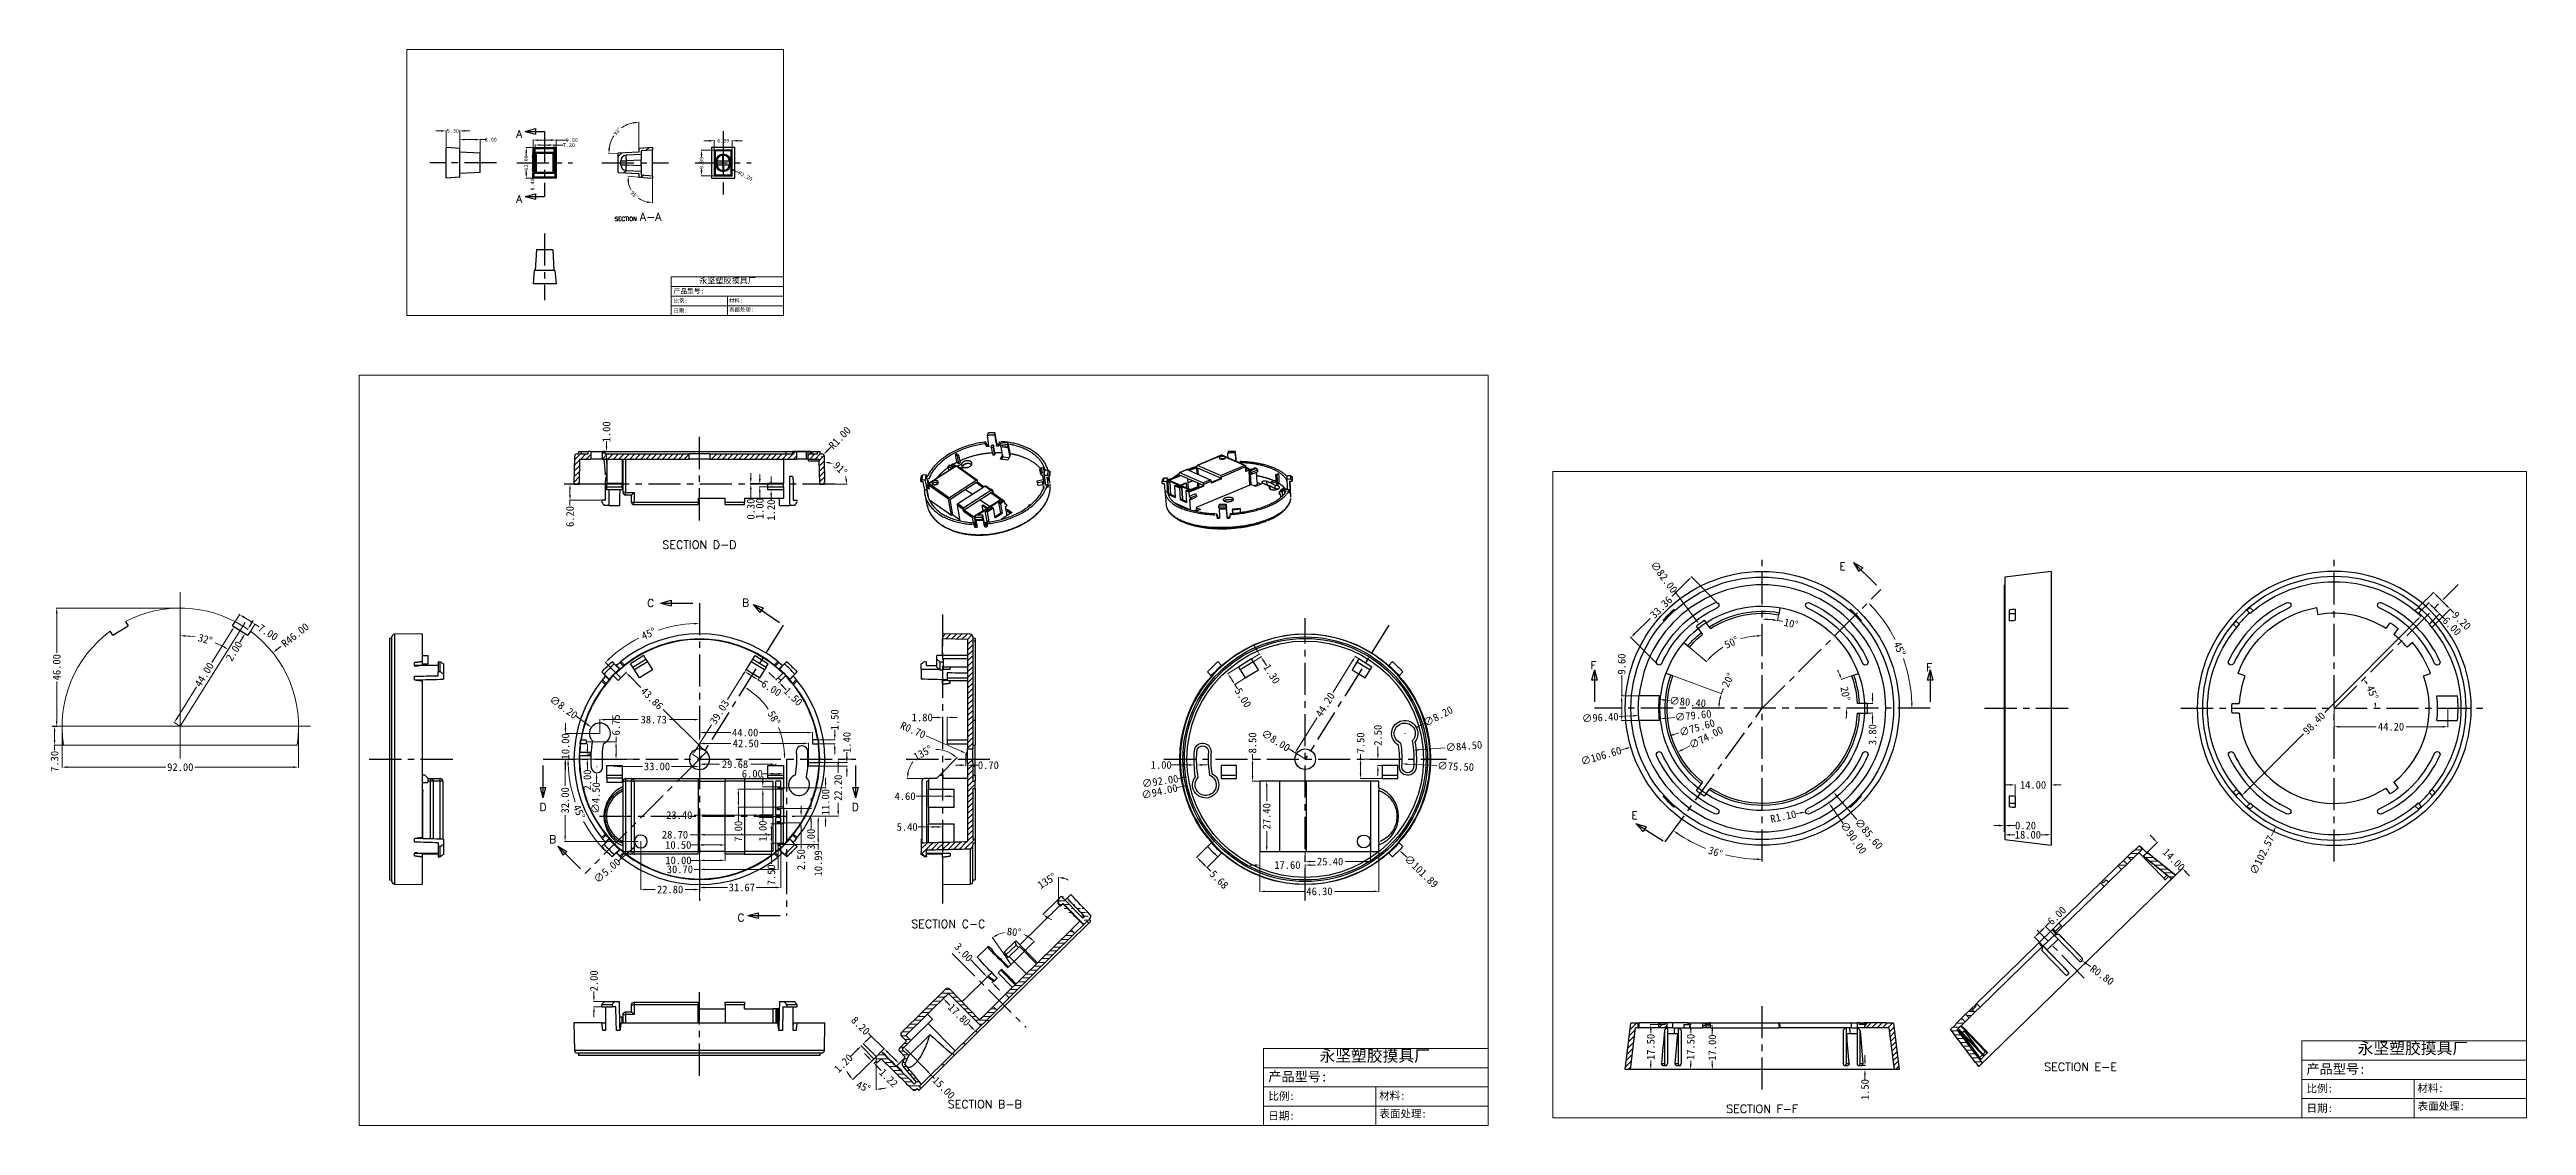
# Model space of a CAD drawing. Extents: x 31 to 995, y 307 to 726.
import ezdxf

# ---------------------------------------------------------------- set-up
doc = ezdxf.new("R2010")
doc.units = 0
doc.header["$LTSCALE"] = 10
doc.header["$MEASUREMENT"] = 0
doc.linetypes.add('CENTER', pattern=[2, 1.25, -0.25, 0.25, -0.25])
for name, color, linetype in [('2', 7, 'Continuous'), ('3', 7, 'Continuous'), ('5', 7, 'Continuous')]:
    doc.layers.add(name, color=color, linetype=linetype)
doc.styles.add('blockfont', font='simplex.shx', dxfattribs={"bigfont": 'bigfont'})
doc.dimstyles.get("Standard").update_dxf_attribs({"dimtxt": 0.18, "dimasz": 0.18, "dimexe": 0.18, "dimexo": 0.0625, "dimgap": 0.09, "dimtad": 0, "dimtih": 1, "dimtoh": 1, "dimdec": 4, "dimzin": 0, "dimdsep": 46, "dimtxsty": 'Standard', "dimcen": 0.09, "dimadec": 0, "dimazin": 0, "dimtfac": 1, "dimtdec": 4, "dimtofl": 0, "dimtmove": 0, "dimatfit": 3, "dimfxl": 0, "dimtolj": 1, "dimtzin": 0, "dimarcsym": 0})
pattern_1 = [(45, (285.1237, -292.1217), (-1.0606602, 1.0606602), [])]
pattern_2 = [(180, (285.1237, -292.1217), (-2e-16, -1.5), [])]

msp = doc.modelspace()

# ---------------------------------------------------------------- texts
at = {"color": 1, "linetype": 'CENTER', "line_spacing_factor": 0.903614, "style": 'blockfont'}
for s, insert, char_height, attachment_point in [('\\W01.000;A', (212.519, 691.516), 3, 7), ('\\W01.000;A', (212.519, 666.163), 3, 7), ('\\W01.000;SECTION \\H3.17;A-A\\H3.17;', (259.917, 659.124), 1.5875, 8), ('\\W01.000;SECTION \\H3.17;D-D\\H3.17;', (283.8, 531.521), 3.175, 8), ('\\W01.000;E', (727.319, 523.193), 3, 7), ('\\W01.000;C', (263.515, 508.875), 3, 7), ('\\W01.000;B', (300.454, 508.998), 3, 7), ('\\W01.000;F', (630.544, 484.7), 3, 7), ('\\W01.000;F', (761.144, 483.907), 3, 7), ('\\W01.000;D', (221.541, 429.481), 3, 7), ('\\W01.000;D', (343.141, 429.535), 3, 7), ('\\W01.000;E', (646.39, 426.236), 3, 7), ('\\W01.000;B', (225.311, 416.891), 3, 7), ('\\W01.000;C', (298.643, 386.446), 3, 7), ('\\W01.000;SECTION \\H3.17;C-C\\H3.17;', (380.644, 383.908), 3.175, 8), ('\\W01.000;SECTION \\H3.17;E-E\\H3.17;', (821.161, 328.266), 3.175, 8), ('\\W01.000;SECTION \\H3.17;B-B\\H3.17;', (394.805, 313.734), 3.175, 8), ('\\W01.000;SECTION \\H3.17;F-F\\H3.17;', (697.304, 311.957), 3.175, 8)]:
    msp.add_mtext(s, dxfattribs=dict(at, insert=insert, char_height=char_height, attachment_point=attachment_point))
at = {"lineweight": 0, "attachment_point": 1}
for s, insert, char_height, width in [('{\\f宋体|b0|i0|c134|p54;永坚塑胶摸具厂}', (283.736, 637.01), 2.25, 42.94856), ('{\\f宋体|b0|i0|c134|p54;产品型号:}', (273.772, 632.782), 1.875, 42.78911), ('{\\f宋体|b0|i0|c134|p54;比例:}', (273.788, 628.793), 1.5, 21.86453), ('{\\f宋体|b0|i0|c134|p54;材料:}', (295.334, 628.873), 1.5, 21.86453), ('{\\f宋体|b0|i0|c134|p54;日期:}', (273.788, 624.963), 1.5, 21.86453), ('{\\f宋体|b0|i0|c134|p54;表面处理:}', (295.386, 625.374), 1.5, 21.17471), ('{\\f宋体|b0|i0|c134|p54;永坚塑胶摸具厂}', (929, 339.366), 4.5, 85.89712), ('{\\f宋体|b0|i0|c134|p54;产品型号:}', (505.139, 327.956), 3.75, 85.57823), ('{\\f宋体|b0|i0|c134|p54;永坚塑胶摸具厂}', (525.068, 336.412), 4.5, 85.89712), ('{\\f宋体|b0|i0|c134|p54;产品型号:}', (909.071, 330.91), 3.75, 85.57823), ('{\\f宋体|b0|i0|c134|p54;比例:}', (505.173, 319.978), 3, 43.72905), ('{\\f宋体|b0|i0|c134|p54;材料:}', (548.264, 320.138), 3, 43.72905), ('{\\f宋体|b0|i0|c134|p54;比例:}', (909.104, 322.932), 3, 43.72905), ('{\\f宋体|b0|i0|c134|p54;材料:}', (952.196, 323.092), 3, 43.72905), ('{\\f宋体|b0|i0|c134|p54;日期:}', (505.173, 312.319), 3, 43.72905), ('{\\f宋体|b0|i0|c134|p54;表面处理:}', (548.368, 313.14), 3, 42.34942), ('{\\f宋体|b0|i0|c134|p54;日期:}', (909.104, 315.273), 3, 43.72905), ('{\\f宋体|b0|i0|c134|p54;表面处理:}', (952.3, 316.094), 3, 42.34942)]:
    msp.add_mtext(s, dxfattribs=dict(at, insert=insert, char_height=char_height, width=width))

# ---------------------------------------------------------------- blocks, each defined once
blk = doc.blocks.new('HATCH1')
at = {"color": 254, "linetype": 'Continuous'}
for p, q in [((228.323464, 734.701779), (229.696489, 736.073432)), ((239.110577, 736.997068), (240.211846, 738.097237)), ((230.434216, 728.32938), (231.386728, 729.280939)), ((237.200351, 726.60771), (238.124262, 727.530698))]:
    blk.add_line(p, q, dxfattribs=at)
blk = doc.blocks.new('ASSORTED_DRAFT1')
at = {"color": 13}
for p, q in [((184.701071, 714.220737, 184.701071), (188.701067, 715.292534)), ((184.701071, 714.220737, 184.701071), (188.701075, 713.14894)), ((188.701067, 715.292534), (188.701075, 713.14894))]:
    blk.add_line(p, q, dxfattribs=at)
blk = doc.blocks.new('ASSORTED_DRAFT2')
at = {"color": 13}
for p, q in [((184.701071, 750.220737, 184.701071), (188.701067, 751.292534)), ((184.701071, 750.220737, 184.701071), (188.701075, 749.14894)), ((188.701067, 751.292534), (188.701075, 749.14894))]:
    blk.add_line(p, q, dxfattribs=at)
blk = doc.blocks.new('ASSORTED_DRAFT3')
at = {"color": 13}
for p, q in [((343.528421, 438.608521), (345.672014, 438.608529)), ((344.600217, 434.608525, 344.600217), (343.528421, 438.608521)), ((344.600217, 434.608525, 344.600217), (345.672014, 438.608529))]:
    blk.add_line(p, q, dxfattribs=at)
blk = doc.blocks.new('ASSORTED_DRAFT4')
at = {"color": 13}
for p, q in [((221.928421, 438.608521), (224.072014, 438.608529)), ((223.000217, 434.608525, 223.000217), (221.928421, 438.608521)), ((223.000217, 434.608525, 223.000217), (224.072014, 438.608529))]:
    blk.add_line(p, q, dxfattribs=at)
blk = doc.blocks.new('ASSORTED_DRAFT5')
at = {"color": 13}
for p, q in [((302.662272, 388.808525, 302.662272), (306.662269, 389.880322)), ((302.662272, 388.808525, 302.662272), (306.662276, 387.736728)), ((306.662269, 389.880322), (306.662276, 387.736728))]:
    blk.add_line(p, q, dxfattribs=at)
blk = doc.blocks.new('ASSORTED_DRAFT6')
at = {"color": 13}
for p, q in [((268.800217, 510.408525, 268.800217), (272.800213, 511.480322)), ((272.800213, 511.480322), (272.800221, 509.336728)), ((268.800217, 510.408525, 268.800217), (272.800221, 509.336728))]:
    blk.add_line(p, q, dxfattribs=at)
blk = doc.blocks.new('ASSORTED_DRAFT7')
at = {"color": 13}
for p, q in [((228.653997, 415.776542, 228.653997), (232.251351, 413.725259)), ((228.653997, 415.776542, 228.653997), (230.74376, 412.201395)), ((232.251351, 413.725259), (230.74376, 412.201395))]:
    blk.add_line(p, q, dxfattribs=at)
blk = doc.blocks.new('ASSORTED_DRAFT8')
at = {"color": 13}
for p, q in [((304.653885, 509.880802, 304.653885), (308.553872, 508.488389)), ((304.653885, 509.880802, 304.653885), (307.335171, 506.724937)), ((308.553872, 508.488389), (307.335171, 506.724937))]:
    blk.add_line(p, q, dxfattribs=at)
blk = doc.blocks.new('ASSORTED_DRAFT9')
at = {"color": 13}
for p, q in [((601.719474, 251.79117, 601.719474), (600.647677, 247.791166)), ((601.719474, 251.79117, 601.719474), (602.79127, 247.791173)), ((602.79127, 247.791173), (600.647677, 247.791166))]:
    blk.add_line(p, q, dxfattribs=at)
blk = doc.blocks.new('ASSORTED_DRAFT10')
at = {"color": 13}
for p, q in [((732.319474, 251.79117, 732.319474), (731.247677, 247.791166)), ((732.319474, 251.79117, 732.319474), (733.39127, 247.791173)), ((733.39127, 247.791173), (731.247677, 247.791166))]:
    blk.add_line(p, q, dxfattribs=at)
blk = doc.blocks.new('ASSORTED_DRAFT11')
at = {"color": 13}
for p, q in [((702.585375, 293.581906, 702.585375), (706.178184, 291.522675)), ((702.585375, 293.581906, 702.585375), (704.667227, 290.002148)), ((706.178184, 291.522675), (704.667227, 290.002148))]:
    blk.add_line(p, q, dxfattribs=at)
blk = doc.blocks.new('ASSORTED_DRAFT12')
at = {"color": 13}
for p, q in [((617.909516, 191.899636, 617.909516), (621.869738, 190.689118)), ((617.909516, 191.899636, 617.909516), (620.733915, 188.871179)), ((621.869738, 190.689118), (620.733915, 188.871179))]:
    blk.add_line(p, q, dxfattribs=at)
blk = doc.blocks.new('*D23')
at = {"color": 4, "lineweight": 0}
for p, q in [((219.06, 687.93), (219.06, 690.77)), ((221.06, 690.59), (226.06, 690.59)), ((228.06, 687.93), (228.06, 690.77)), ((228.06, 690.59), (232.06, 690.59))]:
    blk.add_line(p, q, dxfattribs=at)
for points in [[(221.06, 690.93), (221.06, 690.26), (219.06, 690.59)], [(226.06, 690.93), (226.06, 690.26), (228.06, 690.59)]]:
    blk.add_solid(points, dxfattribs=at)
at = {"layer": 'Defpoints', "color": 0, "lineweight": 0}
for p in [(219.06, 687.73), (228.06, 690.59), (228.06, 687.73)]:
    blk.add_point(p, dxfattribs=at)
at = {"color": 1, "lineweight": 0, "insert": (234.15, 690.59), "char_height": 1.5, "attachment_point": 5}
blk.add_mtext('\\A1;9.00', dxfattribs=at)
blk = doc.blocks.new('*D24')
at = {"color": 4, "lineweight": 0}
for p, q in [((218.86, 687.73), (216.24, 687.73)), ((216.42, 685.73), (216.42, 684.32)), ((218.86, 675.73), (216.24, 675.73)), ((216.42, 677.73), (216.42, 679.14))]:
    blk.add_line(p, q, dxfattribs=at)
for points in [[(216.09, 685.73), (216.76, 685.73), (216.42, 687.73)], [(216.09, 677.73), (216.76, 677.73), (216.42, 675.73)]]:
    blk.add_solid(points, dxfattribs=at)
at = {"layer": 'Defpoints', "color": 0, "lineweight": 0}
for p in [(219.06, 687.73), (216.42, 675.73), (219.06, 675.73)]:
    blk.add_point(p, dxfattribs=at)
at = {"color": 1, "lineweight": 0, "insert": (216.42, 681.73), "char_height": 1.5, "attachment_point": 5, "rotation": 90}
blk.add_mtext('\\A1;12.00', dxfattribs=at)
blk = doc.blocks.new('*D25')
at = {"color": 4, "lineweight": 0}
for p, q in [((219.96, 686.13), (219.96, 688.86)), ((221.96, 688.68), (225.16, 688.68)), ((227.16, 686.13), (227.16, 688.86)), ((227.16, 688.68), (230.79, 688.68))]:
    blk.add_line(p, q, dxfattribs=at)
for points in [[(221.96, 689.01), (221.96, 688.34), (219.96, 688.68)], [(225.16, 689.01), (225.16, 688.34), (227.16, 688.68)]]:
    blk.add_solid(points, dxfattribs=at)
at = {"layer": 'Defpoints', "color": 0, "lineweight": 0}
for p in [(219.96, 685.93), (227.16, 688.68), (227.16, 685.93)]:
    blk.add_point(p, dxfattribs=at)
at = {"color": 1, "lineweight": 0, "insert": (233.01, 688.68), "char_height": 1.5, "attachment_point": 5}
blk.add_mtext('\\A1;7.20', dxfattribs=at)
blk = doc.blocks.new('*D26')
at = {"color": 4, "lineweight": 0}
for p, q in [((219.76, 685.93), (218.68, 685.93)), ((219.76, 677.53), (218.68, 677.53)), ((218.86, 683.93), (218.86, 679.53)), ((218.86, 677.53), (218.86, 675.53))]:
    blk.add_line(p, q, dxfattribs=at)
for points in [[(218.53, 683.93), (219.2, 683.93), (218.86, 685.93)], [(218.53, 679.53), (219.2, 679.53), (218.86, 677.53)]]:
    blk.add_solid(points, dxfattribs=at)
at = {"layer": 'Defpoints', "color": 0, "lineweight": 0}
for p in [(219.96, 685.93), (218.86, 677.53), (219.96, 677.53)]:
    blk.add_point(p, dxfattribs=at)
at = {"color": 1, "lineweight": 0, "insert": (218.86, 673.32), "char_height": 1.5, "attachment_point": 5, "rotation": 90}
blk.add_mtext('\\A1;8.40', dxfattribs=at)
blk = doc.blocks.new('*D27')
at = {"color": 4, "lineweight": 0}
for p, q in [((260.19, 687.47), (260.19, 697.71)), ((251.99, 685.5), (248.42, 685.31))]:
    blk.add_line(p, q, dxfattribs=at)
for start, end in [(99.89307, 126.11786), (146.88214, 173.10693)]:
    blk.add_arc((260.19, 685.93), 11.6, start, end, dxfattribs=at)
for points in [[(258.16, 697.69), (258.22, 697.02), (260.19, 697.53)], [(249.01, 687.31), (248.34, 687.33), (248.6, 685.32)]]:
    blk.add_solid(points, dxfattribs=at)
at = {"layer": 'Defpoints', "color": 0, "lineweight": 0}
for p in [(254.21, 695.87), (252.19, 685.51), (260.19, 687.27), (260.19, 685.93), (260.19, 685.93)]:
    blk.add_point(p, dxfattribs=at)
at = {"color": 1, "lineweight": 0, "insert": (251.77, 693.91), "char_height": 1.5, "attachment_point": 5, "rotation": 46.5}
blk.add_mtext('\\A1;93°', dxfattribs=at)
blk = doc.blocks.new('*D28')
at = {"color": 4, "lineweight": 0}
for p, q in [((259.99, 676.21), (255.9, 676.57)), ((265.49, 675.53), (265.49, 666.1))]:
    blk.add_line(p, q, dxfattribs=at)
for start, end in [(187.15264, 209.71854), (235.28146, 257.84736)]:
    blk.add_arc((265.49, 675.73), 9.45, start, end, dxfattribs=at)
for points in [[(255.78, 674.55), (256.45, 674.56), (256.07, 676.55)], [(263.53, 666.83), (263.46, 666.16), (265.49, 666.28)]]:
    blk.add_solid(points, dxfattribs=at)
at = {"layer": 'Defpoints', "color": 0, "lineweight": 0}
for p in [(260.19, 676.19), (265.49, 676.73), (265.49, 675.73), (265.49, 675.73), (257.04, 671.49)]:
    blk.add_point(p, dxfattribs=at)
at = {"color": 1, "lineweight": 0, "insert": (258.52, 669.35), "char_height": 1.5, "attachment_point": 5, "rotation": 312.5}
blk.add_mtext('\\A1;95°', dxfattribs=at)
blk = doc.blocks.new('*D29')
at = {"color": 4, "lineweight": 0}
for p, q in [((190.53, 687.47), (190.53, 690.96)), ((192.53, 690.78), (196.53, 690.78)), ((198.53, 685.71), (198.53, 690.96)), ((198.53, 690.78), (200.53, 690.78))]:
    blk.add_line(p, q, dxfattribs=at)
for points in [[(192.53, 691.11), (192.53, 690.45), (190.53, 690.78)], [(196.53, 691.11), (196.53, 690.45), (198.53, 690.78)]]:
    blk.add_solid(points, dxfattribs=at)
at = {"layer": 'Defpoints', "color": 0, "lineweight": 0}
for p in [(190.53, 687.27), (198.53, 690.78), (198.53, 685.51)]:
    blk.add_point(p, dxfattribs=at)
at = {"color": 1, "lineweight": 0, "insert": (202.62, 690.78), "char_height": 1.5, "attachment_point": 5}
blk.add_mtext('\\A1;8.00', dxfattribs=at)
blk = doc.blocks.new('*D30')
at = {"color": 4, "lineweight": 0}
for p, q in [((183.23, 694.17), (181.23, 694.17)), ((185.23, 687.93), (185.23, 694.35)), ((190.53, 687.47), (190.53, 694.35)), ((192.53, 694.17), (194.53, 694.17))]:
    blk.add_line(p, q, dxfattribs=at)
for points in [[(183.23, 694.5), (183.23, 693.84), (185.23, 694.17)], [(192.53, 694.5), (192.53, 693.84), (190.53, 694.17)]]:
    blk.add_solid(points, dxfattribs=at)
at = {"layer": 'Defpoints', "color": 0, "lineweight": 0}
for p in [(190.53, 694.17), (185.23, 687.73), (190.53, 687.27)]:
    blk.add_point(p, dxfattribs=at)
at = {"color": 1, "lineweight": 0, "insert": (187.88, 694.17), "char_height": 1.5, "attachment_point": 5}
blk.add_mtext('\\A1;5.30', dxfattribs=at)
blk = doc.blocks.new('*D31')
at = {"color": 4, "lineweight": 0}
for p, q in [((287.56, 690.35), (285.56, 690.35)), ((289.56, 686.93), (289.56, 690.53)), ((296.55, 686.93), (296.55, 690.53)), ((298.55, 690.35), (300.55, 690.35))]:
    blk.add_line(p, q, dxfattribs=at)
for points in [[(287.56, 690.68), (287.56, 690.01), (289.56, 690.35)], [(298.55, 690.68), (298.55, 690.01), (296.55, 690.35)]]:
    blk.add_solid(points, dxfattribs=at)
at = {"layer": 'Defpoints', "color": 0, "lineweight": 0}
for p in [(289.56, 686.73), (296.55, 690.35), (296.55, 686.73)]:
    blk.add_point(p, dxfattribs=at)
at = {"color": 1, "lineweight": 0, "insert": (293.06, 690.35), "char_height": 1.5, "attachment_point": 5}
blk.add_mtext('\\A1;6.99', dxfattribs=at)
blk = doc.blocks.new('*D32')
at = {"color": 4, "lineweight": 0}
for p, q in [((289.36, 686.73), (284.44, 686.73)), ((284.62, 684.73), (284.62, 684.07)), ((289.36, 676.73), (284.44, 676.73)), ((284.62, 678.73), (284.62, 679.39))]:
    blk.add_line(p, q, dxfattribs=at)
for points in [[(284.29, 684.73), (284.95, 684.73), (284.62, 686.73)], [(284.29, 678.73), (284.95, 678.73), (284.62, 676.73)]]:
    blk.add_solid(points, dxfattribs=at)
at = {"layer": 'Defpoints', "color": 0, "lineweight": 0}
for p in [(289.56, 686.73), (284.62, 676.73), (289.56, 676.73)]:
    blk.add_point(p, dxfattribs=at)
at = {"color": 1, "lineweight": 0, "insert": (284.62, 681.73), "char_height": 1.5, "attachment_point": 5, "rotation": 90}
blk.add_mtext('\\A1;9.99', dxfattribs=at)
blk = doc.blocks.new('*D33')
at = {"color": 4, "lineweight": 0}
for p, q in [((293.42, 680.68), (293.6, 680.68)), ((293.51, 680.59), (293.51, 680.77)), ((299.07, 677.93), (297.28, 678.82))]:
    blk.add_line(p, q, dxfattribs=at)
blk.add_solid([(297.42, 679.12), (297.13, 678.52), (295.48, 679.7)], dxfattribs=at)
at = {"layer": 'Defpoints', "color": 0, "lineweight": 0}
for p in [(293.51, 680.68), (295.48, 679.7)]:
    blk.add_point(p, dxfattribs=at)
at = {"color": 1, "lineweight": 0, "insert": (301.73, 676.62), "char_height": 1.5, "attachment_point": 5, "rotation": 333.74684}
blk.add_mtext('\\A1;R2.20', dxfattribs=at)
blk = doc.blocks.new('*D34')
at = {"color": 4, "lineweight": 0}
blk.add_line((669.15, 454.82), (666.23, 453.31), dxfattribs=at)
blk.add_solid([(666.08, 453.61), (666.38, 453.01), (664.45, 452.39)], dxfattribs=at)
at = {"layer": 'Defpoints', "color": 0, "lineweight": 0}
for p in [(730.15, 486.45), (664.45, 452.39)]:
    blk.add_point(p, dxfattribs=at)
at = {"color": 1, "lineweight": 0, "insert": (675.44, 458.09), "char_height": 3, "attachment_point": 5, "rotation": 27.4005}
blk.add_mtext('\\A1;∅74.00', dxfattribs=at)
blk = doc.blocks.new('*D35')
at = {"color": 4, "lineweight": 0}
blk.add_line((664.9, 459.82), (662.98, 459.25), dxfattribs=at)
blk.add_solid([(662.88, 459.57), (663.07, 458.93), (661.06, 458.68)], dxfattribs=at)
at = {"layer": 'Defpoints', "color": 0, "lineweight": 0}
for p in [(733.55, 480.15), (661.06, 458.68)]:
    blk.add_point(p, dxfattribs=at)
at = {"color": 1, "lineweight": 0, "insert": (671.93, 461.9), "char_height": 3, "attachment_point": 5, "rotation": 16.49687}
blk.add_mtext('\\A1;∅75.60', dxfattribs=at)
blk = doc.blocks.new('*D36')
at = {"color": 4, "lineweight": 0}
blk.add_line((663.13, 465.88), (659.7, 465.52), dxfattribs=at)
blk.add_solid([(659.67, 465.86), (659.74, 465.19), (657.72, 465.32)], dxfattribs=at)
at = {"layer": 'Defpoints', "color": 0, "lineweight": 0}
for p in [(736.89, 473.52), (657.72, 465.32)]:
    blk.add_point(p, dxfattribs=at)
at = {"color": 1, "lineweight": 0, "insert": (670.43, 466.63), "char_height": 3, "attachment_point": 5, "rotation": 5.9127}
blk.add_mtext('\\A1;∅79.60', dxfattribs=at)
blk = doc.blocks.new('*D37')
at = {"color": 4, "lineweight": 0}
blk.add_line((661.23, 472.49), (659.24, 472.66), dxfattribs=at)
blk.add_solid([(659.27, 472.99), (659.21, 472.32), (657.25, 472.83)], dxfattribs=at)
at = {"layer": 'Defpoints', "color": 0, "lineweight": 0}
for p in [(657.25, 472.83), (737.36, 466.01)]:
    blk.add_point(p, dxfattribs=at)
at = {"color": 1, "lineweight": 0, "insert": (668.3, 471.89), "char_height": 3, "attachment_point": 5, "rotation": 355.13759}
blk.add_mtext('\\A1;∅80.40', dxfattribs=at)
blk = doc.blocks.new('*D38')
at = {"color": 4, "lineweight": 0}
for p, q in [((641.61, 466.25), (647.19, 466.56)), ((697.21, 469.42), (697.39, 469.42)), ((697.3, 469.33), (697.3, 469.51))]:
    blk.add_line(p, q, dxfattribs=at)
blk.add_solid([(647.17, 466.9), (647.2, 466.23), (649.18, 466.68)], dxfattribs=at)
at = {"layer": 'Defpoints', "color": 0, "lineweight": 0}
for p in [(649.18, 466.68), (745.43, 472.16)]:
    blk.add_point(p, dxfattribs=at)
at = {"color": 1, "lineweight": 0, "insert": (634.29, 465.83), "char_height": 3, "attachment_point": 5, "rotation": 3.26009}
blk.add_mtext('\\A1;∅96.40', dxfattribs=at)
blk = doc.blocks.new('*D39')
at = {"color": 4, "lineweight": 0}
for p, q in [((697.21, 469.42), (697.39, 469.42)), ((697.3, 469.33), (697.3, 469.51)), ((642.35, 453.19), (644.27, 453.75))]:
    blk.add_line(p, q, dxfattribs=at)
blk.add_solid([(644.17, 454.07), (644.36, 453.43), (646.19, 454.32)], dxfattribs=at)
at = {"layer": 'Defpoints', "color": 0, "lineweight": 0}
for p in [(748.42, 484.52), (646.19, 454.32)]:
    blk.add_point(p, dxfattribs=at)
at = {"color": 1, "lineweight": 0, "insert": (634.59, 450.9), "char_height": 3, "attachment_point": 5, "rotation": 16.45432}
blk.add_mtext('\\A1;∅106.60', dxfattribs=at)
blk = doc.blocks.new('*D40')
at = {"color": 4, "lineweight": 0}
for start, end in [(27.43885, 43.03981), (1.96747, 19.38568)]:
    blk.add_arc((697.3, 469.42), 58.25, start, end, dxfattribs=at)
for points in [[(739.63, 508.94), (740.11, 509.4), (738.48, 510.61)], [(755.85, 471.42), (755.18, 471.41), (755.55, 469.42)]]:
    blk.add_solid(points, dxfattribs=at)
at = {"layer": 'Defpoints', "color": 0, "lineweight": 0}
for p in [(743.51, 515.64), (753.56, 484.5), (632, 469.42), (697.3, 469.42), (762.6, 469.42)]:
    blk.add_point(p, dxfattribs=at)
at = {"color": 1, "lineweight": 0, "insert": (750.75, 492.56), "char_height": 3, "attachment_point": 5, "rotation": 293.41227}
blk.add_mtext('\\A1;45°', dxfattribs=at)
blk = doc.blocks.new('*D41')
at = {"color": 4, "lineweight": 0}
for start, end in [(235.94893, 248.01141), (255.98859, 268.05107)]:
    blk.add_arc((697.3, 469.42), 58.8, start, end, dxfattribs=at)
for points in [[(664.19, 420.43), (664.57, 420.97), (662.74, 421.85)], [(695.31, 410.99), (695.3, 410.32), (697.3, 410.62)]]:
    blk.add_solid(points, dxfattribs=at)
at = {"layer": 'Defpoints', "color": 0, "lineweight": 0}
for p in [(697.3, 529.07), (697.3, 469.42), (659.54, 417.44), (673.39, 415.7), (697.3, 409.77)]:
    blk.add_point(p, dxfattribs=at)
at = {"color": 1, "lineweight": 0, "insert": (679.13, 413.5), "char_height": 3, "attachment_point": 5, "rotation": 342}
blk.add_mtext('\\A1;36°', dxfattribs=at)
blk = doc.blocks.new('*D42')
at = {"color": 4, "lineweight": 0}
for p, q in [((642.63, 474.22), (642.63, 482.32)), ((649.25, 474.22), (642.45, 474.22)), ((642.63, 466.62), (642.63, 472.22)), ((649.25, 464.62), (642.45, 464.62))]:
    blk.add_line(p, q, dxfattribs=at)
for points in [[(642.3, 472.22), (642.96, 472.22), (642.63, 474.22)], [(642.3, 466.62), (642.96, 466.62), (642.63, 464.62)]]:
    blk.add_solid(points, dxfattribs=at)
at = {"layer": 'Defpoints', "color": 0, "lineweight": 0}
for p in [(649.45, 474.22), (642.63, 464.62), (649.45, 464.62)]:
    blk.add_point(p, dxfattribs=at)
at = {"color": 1, "lineweight": 0, "insert": (642.63, 486.66), "char_height": 3, "attachment_point": 5, "rotation": 90}
blk.add_mtext('\\A1;9.60', dxfattribs=at)
blk = doc.blocks.new('*D43')
at = {"color": 4, "lineweight": 0}
blk.add_line((661.97, 482.28), (681.64, 475.12), dxfattribs=at)
for start, end in [(166.80386, 173.19616), (153.19617, 160.00002)]:
    blk.add_arc((697.3, 469.42), 16.85, start, end, dxfattribs=at)
for points in [[(680.58, 473.36), (681.22, 473.17), (681.47, 475.18)], [(680.9, 471.39), (680.24, 471.43), (680.45, 469.42)]]:
    blk.add_solid(points, dxfattribs=at)
at = {"layer": 'Defpoints', "color": 0, "lineweight": 0}
for p in [(659.9, 483.03), (661.78, 482.35), (632, 469.42), (680.57, 471.37), (762.6, 469.42)]:
    blk.add_point(p, dxfattribs=at)
at = {"color": 1, "lineweight": 0, "insert": (683.99, 480.44), "char_height": 3, "attachment_point": 5, "rotation": 63.19617}
blk.add_mtext('\\A1;20°', dxfattribs=at)
blk = doc.blocks.new('*D44')
at = {"color": 4, "lineweight": 0}
blk.add_line((668.5, 493.59), (675.77, 487.49), dxfattribs=at)
for start, end in [(122.80012, 135.94914), (94.05087, 107.19989)]:
    blk.add_arc((697.3, 469.42), 28.29, start, end, dxfattribs=at)
for points in [[(695.29, 497.97), (695.32, 497.31), (697.3, 497.71)], [(677.22, 488.87), (676.72, 489.31), (675.63, 487.61)]]:
    blk.add_solid(points, dxfattribs=at)
at = {"layer": 'Defpoints', "color": 0, "lineweight": 0}
for p in [(697.3, 529.07), (666.82, 495), (668.35, 493.72), (689.19, 496.52), (697.3, 409.77)]:
    blk.add_point(p, dxfattribs=at)
at = {"color": 1, "lineweight": 0, "insert": (685.35, 495.06), "char_height": 3, "attachment_point": 5, "rotation": 25}
blk.add_mtext('\\A1;50°', dxfattribs=at)
blk = doc.blocks.new('*D45')
at = {"color": 4, "lineweight": 0}
for p, q in [((740.22, 473.32), (740.22, 475.32)), ((738.46, 471.32), (740.4, 471.32)), ((738.46, 467.52), (740.4, 467.52)), ((740.22, 465.52), (740.22, 463.52))]:
    blk.add_line(p, q, dxfattribs=at)
for points in [[(739.88, 473.32), (740.55, 473.32), (740.22, 471.32)], [(739.88, 465.52), (740.55, 465.52), (740.22, 467.52)]]:
    blk.add_solid(points, dxfattribs=at)
at = {"layer": 'Defpoints', "color": 0, "lineweight": 0}
for p in [(738.26, 471.32), (738.26, 467.52), (740.22, 467.52)]:
    blk.add_point(p, dxfattribs=at)
at = {"color": 1, "lineweight": 0, "insert": (740.22, 459.18), "char_height": 3, "attachment_point": 5, "rotation": 90}
blk.add_mtext('\\A1;3.80', dxfattribs=at)
blk = doc.blocks.new('*D47')
at = {"color": 4, "lineweight": 0}
blk.add_line((732.64, 482.28), (728.02, 480.6), dxfattribs=at)
for start, end in [(23.48718, 26.97436), (353.02563, 356.51282)]:
    blk.add_arc((697.3, 469.42), 32.87, start, end, dxfattribs=at)
for points in [[(727.76, 482.64), (727.14, 482.39), (728.19, 480.66)], [(729.78, 467.43), (730.44, 467.41), (730.17, 469.42)]]:
    blk.add_solid(points, dxfattribs=at)
at = {"layer": 'Defpoints', "color": 0, "lineweight": 0}
for p in [(732.82, 482.35), (734.7, 483.03), (729.95, 473.23), (632, 469.42), (762.6, 469.42)]:
    blk.add_point(p, dxfattribs=at)
at = {"color": 1, "lineweight": 0, "insert": (729.67, 475.13), "char_height": 3, "attachment_point": 5, "rotation": 280}
blk.add_mtext('\\A1;20°', dxfattribs=at)
blk = doc.blocks.new('*D48')
at = {"color": 4, "lineweight": 0}
blk.add_line((703.83, 506.45), (703.3, 503.42), dxfattribs=at)
for start, end in [(83.30207, 86.69794), (76.69794, 80.00001)]:
    blk.add_arc((697.3, 469.42), 34.71, start, end, dxfattribs=at)
for points in [[(699.29, 503.73), (699.31, 504.4), (697.3, 504.13)], [(701.4, 504.22), (701.3, 503.56), (703.33, 503.6)]]:
    blk.add_solid(points, dxfattribs=at)
at = {"layer": 'Defpoints', "color": 0, "lineweight": 0}
for p in [(697.3, 529.07), (699.32, 504.07), (703.87, 506.64), (704.21, 508.61), (697.3, 409.77)]:
    blk.add_point(p, dxfattribs=at)
at = {"color": 1, "lineweight": 0, "insert": (708.54, 502.43), "char_height": 3, "attachment_point": 5, "rotation": 346.69794}
blk.add_mtext('\\A1;10°', dxfattribs=at)
blk = doc.blocks.new('*D49')
at = {"color": 4, "lineweight": 0}
for p, q in [((697.21, 469.42), (697.39, 469.42)), ((697.3, 469.33), (697.3, 469.51)), ((728.85, 424.64), (724.38, 431))]:
    blk.add_line(p, q, dxfattribs=at)
blk.add_solid([(724.65, 431.19), (724.1, 430.81), (723.22, 432.63)], dxfattribs=at)
at = {"layer": 'Defpoints', "color": 0, "lineweight": 0}
for p in [(671.38, 506.2), (723.22, 432.63)]:
    blk.add_point(p, dxfattribs=at)
at = {"color": 1, "lineweight": 0, "insert": (732.79, 419.05), "char_height": 3, "attachment_point": 5, "rotation": 305.17154}
blk.add_mtext('\\A1;∅90.00', dxfattribs=at)
blk = doc.blocks.new('*D50')
at = {"color": 4, "lineweight": 0}
for p, q in [((697.21, 469.42), (697.39, 469.42)), ((697.3, 469.33), (697.3, 469.51)), ((734.06, 426.19), (726.32, 435.29))]:
    blk.add_line(p, q, dxfattribs=at)
blk.add_solid([(726.58, 435.5), (726.07, 435.07), (725.03, 436.81)], dxfattribs=at)
at = {"layer": 'Defpoints', "color": 0, "lineweight": 0}
for p in [(669.58, 502.03), (725.03, 436.81)]:
    blk.add_point(p, dxfattribs=at)
at = {"color": 1, "lineweight": 0, "insert": (738.81, 420.6), "char_height": 3, "attachment_point": 5, "rotation": 310.36957}
blk.add_mtext('\\A1;∅85.60', dxfattribs=at)
blk = doc.blocks.new('*D52')
at = {"color": 4, "lineweight": 0}
for p, q in [((663.32, 514.84), (671.54, 503.85)), ((697.21, 469.42), (697.39, 469.42)), ((697.3, 469.33), (697.3, 469.51))]:
    blk.add_line(p, q, dxfattribs=at)
blk.add_solid([(671.81, 504.05), (671.28, 503.65), (672.74, 502.25)], dxfattribs=at)
at = {"layer": 'Defpoints', "color": 0, "lineweight": 0}
for p in [(672.74, 502.25), (721.87, 436.59)]:
    blk.add_point(p, dxfattribs=at)
at = {"color": 1, "lineweight": 0, "insert": (659.07, 520.52), "char_height": 3, "attachment_point": 5, "rotation": 306.80294}
blk.add_mtext('\\A1;∅82.00', dxfattribs=at)
blk = doc.blocks.new('*D53')
at = {"color": 4, "lineweight": 0}
for p, q in [((710.25, 428.3), (712.21, 428.71)), ((715.15, 429.35), (715.33, 429.35)), ((715.24, 429.26), (715.24, 429.44))]:
    blk.add_line(p, q, dxfattribs=at)
blk.add_solid([(712.14, 429.04), (712.27, 428.39), (714.16, 429.12)], dxfattribs=at)
at = {"layer": 'Defpoints', "color": 0, "lineweight": 0}
for p in [(714.16, 429.12), (715.24, 429.35)]:
    blk.add_point(p, dxfattribs=at)
at = {"color": 1, "lineweight": 0, "insert": (705.51, 427.31), "char_height": 3, "attachment_point": 5, "rotation": 11.83487}
blk.add_mtext('\\A1;R1.10', dxfattribs=at)
blk = doc.blocks.new('*D54')
at = {"color": 4, "lineweight": 0}
for p, q in [((680.23, 510.08), (669.64, 520.67)), ((668.35, 519.13), (662.28, 513.06)), ((647.59, 498.37), (653.66, 504.44)), ((656.64, 486.49), (646.05, 497.08))]:
    blk.add_line(p, q, dxfattribs=at)
for points in [[(668.11, 519.37), (668.59, 518.89), (669.76, 520.54)], [(647.36, 498.61), (647.83, 498.14), (646.18, 496.96)]]:
    blk.add_solid(points, dxfattribs=at)
at = {"layer": 'Defpoints', "color": 0, "lineweight": 0}
for p in [(669.76, 520.54), (680.37, 509.94), (656.79, 486.35)]:
    blk.add_point(p, dxfattribs=at)
at = {"color": 1, "lineweight": 0, "insert": (657.97, 508.75), "char_height": 3, "attachment_point": 5, "rotation": 45}
blk.add_mtext('\\A1;33.36', dxfattribs=at)
blk = doc.blocks.new('*D55')
at = {"color": 4, "lineweight": 0}
for p, q in [((793.67, 439.61), (791.67, 439.61)), ((795.67, 431.09), (795.67, 439.79)), ((809.67, 428.25), (809.67, 439.79)), ((811.67, 439.61), (813.67, 439.61))]:
    blk.add_line(p, q, dxfattribs=at)
for points in [[(793.67, 439.94), (793.67, 439.28), (795.67, 439.61)], [(811.67, 439.94), (811.67, 439.28), (809.67, 439.61)]]:
    blk.add_solid(points, dxfattribs=at)
at = {"layer": 'Defpoints', "color": 0, "lineweight": 0}
for p in [(795.67, 439.61), (795.67, 430.89), (809.67, 428.05)]:
    blk.add_point(p, dxfattribs=at)
at = {"color": 1, "lineweight": 0, "insert": (802.67, 439.61), "char_height": 3, "attachment_point": 5}
blk.add_mtext('\\A1;14.00', dxfattribs=at)
blk = doc.blocks.new('*D56')
at = {"color": 4, "lineweight": 0}
for p, q in [((791.67, 418.53), (791.67, 420.38)), ((793.67, 420.2), (795.58, 420.2)), ((807.67, 420.2), (805.76, 420.2)), ((809.67, 416.32), (809.67, 420.38))]:
    blk.add_line(p, q, dxfattribs=at)
for points in [[(793.67, 420.53), (793.67, 419.86), (791.67, 420.2)], [(807.67, 420.53), (807.67, 419.86), (809.67, 420.2)]]:
    blk.add_solid(points, dxfattribs=at)
at = {"layer": 'Defpoints', "color": 0, "lineweight": 0}
for p in [(791.67, 418.33), (809.67, 420.2), (809.67, 416.12)]:
    blk.add_point(p, dxfattribs=at)
at = {"color": 1, "lineweight": 0, "insert": (800.67, 420.2), "char_height": 3, "attachment_point": 5}
blk.add_mtext('\\A1;18.00', dxfattribs=at)
blk = doc.blocks.new('*D57')
at = {"color": 4, "lineweight": 0}
for p, q in [((789.47, 423.79), (787.47, 423.79)), ((791.47, 421.53), (791.47, 423.97)), ((791.67, 421.53), (791.67, 423.97)), ((793.67, 423.79), (795.67, 423.79))]:
    blk.add_line(p, q, dxfattribs=at)
for points in [[(789.47, 424.12), (789.47, 423.45), (791.47, 423.79)], [(793.67, 424.12), (793.67, 423.45), (791.67, 423.79)]]:
    blk.add_solid(points, dxfattribs=at)
at = {"layer": 'Defpoints', "color": 0, "lineweight": 0}
for p in [(791.47, 421.33), (791.67, 423.79), (791.67, 421.33)]:
    blk.add_point(p, dxfattribs=at)
at = {"color": 1, "lineweight": 0, "insert": (799.76, 423.79), "char_height": 3, "attachment_point": 5}
blk.add_mtext('\\A1;0.20', dxfattribs=at)
blk = doc.blocks.new('*D58')
at = {"color": 4, "lineweight": 0}
for p, q in [((919.77, 469.42), (919.95, 469.42)), ((919.86, 469.33), (919.86, 469.51)), ((895.42, 419.83), (896.3, 421.62))]:
    blk.add_line(p, q, dxfattribs=at)
blk.add_solid([(896, 421.77), (896.6, 421.47), (897.19, 423.42)], dxfattribs=at)
at = {"layer": 'Defpoints', "color": 0, "lineweight": 0}
for p in [(942.52, 515.42), (897.19, 423.42)]:
    blk.add_point(p, dxfattribs=at)
at = {"color": 1, "lineweight": 0, "insert": (891.73, 412.35), "char_height": 3, "attachment_point": 5, "rotation": 63.76696}
blk.add_mtext('\\A1;∅102.57', dxfattribs=at)
blk = doc.blocks.new('*D59')
at = {"color": 4, "lineweight": 0}
for start, end in [(37.37402, 37.8942), (7.17927, 7.69945)]:
    blk.add_arc((919.95, 469.42), 15.97, start, end, dxfattribs=at)
for points in [[(932.3, 479.01), (932.8, 479.45), (931.22, 480.73)], [(936.12, 471.43), (935.46, 471.39), (935.92, 469.42)]]:
    blk.add_solid(points, dxfattribs=at)
at = {"layer": 'Defpoints', "color": 0, "lineweight": 0}
for p in [(954.9, 504.47), (935.37, 473.56), (860.21, 469.42), (919.86, 469.33), (979.51, 469.42)]:
    blk.add_point(p, dxfattribs=at)
at = {"color": 1, "lineweight": 0, "insert": (934.7, 475.54), "char_height": 3, "attachment_point": 5, "rotation": 292.53673}
blk.add_mtext('\\A1;45°', dxfattribs=at)
blk = doc.blocks.new('*D60')
at = {"color": 4, "lineweight": 0}
for p, q in [((952.67, 506.47), (956.75, 510.56)), ((956.91, 502.23), (960.99, 506.31)), ((958.04, 509.02), (959.45, 507.6)), ((960.87, 506.19), (962.77, 504.29))]:
    blk.add_line(p, q, dxfattribs=at)
for points in [[(958.27, 509.25), (957.8, 508.78), (956.62, 510.43)], [(959.69, 507.84), (959.22, 507.37), (960.87, 506.19)]]:
    blk.add_solid(points, dxfattribs=at)
at = {"layer": 'Defpoints', "color": 0, "lineweight": 0}
for p in [(952.52, 506.33), (956.77, 502.09), (960.87, 506.19)]:
    blk.add_point(p, dxfattribs=at)
at = {"color": 1, "lineweight": 0, "insert": (965.66, 501.4), "char_height": 3, "attachment_point": 5, "rotation": 315}
blk.add_mtext('\\A1;6.00', dxfattribs=at)
blk = doc.blocks.new('*D61')
at = {"color": 4, "lineweight": 0}
for p, q in [((952.66, 508.73), (958.58, 514.64)), ((959.86, 513.1), (963.54, 509.43)), ((959.17, 502.22), (965.08, 508.14)), ((964.95, 508.01), (966.37, 506.6))]:
    blk.add_line(p, q, dxfattribs=at)
for points in [[(960.1, 513.34), (959.63, 512.87), (958.45, 514.52)], [(963.78, 509.66), (963.3, 509.19), (964.95, 508.01)]]:
    blk.add_solid(points, dxfattribs=at)
at = {"layer": 'Defpoints', "color": 0, "lineweight": 0}
for p in [(952.52, 508.59), (959.03, 502.08), (964.95, 508.01)]:
    blk.add_point(p, dxfattribs=at)
at = {"color": 1, "lineweight": 0, "insert": (969.44, 503.53), "char_height": 3, "attachment_point": 5, "rotation": 315}
blk.add_mtext('\\A1;9.20', dxfattribs=at)
blk = doc.blocks.new('*D62')
at = {"color": 4, "lineweight": 0}
for p, q in [((952.18, 503.85), (916.15, 467.77)), ((952.61, 506.24), (953.72, 505.14)), ((885.48, 437.05), (907.89, 459.5)), ((883.09, 436.61), (884.19, 435.51))]:
    blk.add_line(p, q, dxfattribs=at)
for points in [[(951.94, 504.08), (952.41, 503.61), (953.59, 505.26)], [(885.24, 437.28), (885.71, 436.81), (884.06, 435.63)]]:
    blk.add_solid(points, dxfattribs=at)
at = {"layer": 'Defpoints', "color": 0, "lineweight": 0}
for p in [(952.47, 506.38), (882.94, 436.75), (884.06, 435.63)]:
    blk.add_point(p, dxfattribs=at)
at = {"color": 1, "lineweight": 0, "insert": (912.02, 463.63), "char_height": 3, "attachment_point": 5, "rotation": 45.04246}
blk.add_mtext('\\A1;98.40', dxfattribs=at)
blk = doc.blocks.new('*D63')
at = {"color": 4, "lineweight": 0}
for p, q in [((736.22, 330.36), (737.46, 330.36)), ((736.22, 328.86), (737.46, 328.86)), ((737.28, 332.36), (737.28, 334.36)), ((737.28, 326.86), (737.28, 324.86))]:
    blk.add_line(p, q, dxfattribs=at)
for points in [[(736.95, 332.36), (737.61, 332.36), (737.28, 330.36)], [(736.95, 326.86), (737.61, 326.86), (737.28, 328.86)]]:
    blk.add_solid(points, dxfattribs=at)
at = {"layer": 'Defpoints', "color": 0, "lineweight": 0}
for p in [(736.02, 330.36), (736.02, 328.86), (737.28, 328.86)]:
    blk.add_point(p, dxfattribs=at)
at = {"color": 1, "lineweight": 0, "insert": (737.28, 321.02), "char_height": 3, "attachment_point": 5, "rotation": 90}
blk.add_mtext('\\A1;1.50', dxfattribs=at)
blk = doc.blocks.new('*D64')
at = {"color": 4, "lineweight": 0}
for p, q in [((659.3, 346.36), (653.75, 346.36)), ((653.93, 344.36), (653.93, 342.95)), ((646.22, 328.86), (654.11, 328.86)), ((653.93, 330.86), (653.93, 332.27))]:
    blk.add_line(p, q, dxfattribs=at)
for points in [[(653.6, 344.36), (654.26, 344.36), (653.93, 346.36)], [(653.6, 330.86), (654.26, 330.86), (653.93, 328.86)]]:
    blk.add_solid(points, dxfattribs=at)
at = {"layer": 'Defpoints', "color": 0, "lineweight": 0}
for p in [(659.5, 346.36), (646.02, 328.86), (653.93, 328.86)]:
    blk.add_point(p, dxfattribs=at)
at = {"color": 1, "lineweight": 0, "insert": (653.93, 337.61), "char_height": 3, "attachment_point": 5, "rotation": 90}
blk.add_mtext('\\A1;17.50', dxfattribs=at)
blk = doc.blocks.new('*D65')
at = {"color": 4, "lineweight": 0}
for p, q in [((667.02, 346.36), (669.66, 346.36)), ((669.48, 344.36), (669.48, 342.95)), ((667.02, 328.86), (669.66, 328.86)), ((669.48, 330.86), (669.48, 332.27))]:
    blk.add_line(p, q, dxfattribs=at)
for points in [[(669.14, 344.36), (669.81, 344.36), (669.48, 346.36)], [(669.14, 330.86), (669.81, 330.86), (669.48, 328.86)]]:
    blk.add_solid(points, dxfattribs=at)
at = {"layer": 'Defpoints', "color": 0, "lineweight": 0}
for p in [(666.82, 346.36), (666.82, 328.86), (669.48, 328.86)]:
    blk.add_point(p, dxfattribs=at)
at = {"color": 1, "lineweight": 0, "insert": (669.48, 337.61), "char_height": 3, "attachment_point": 5, "rotation": 90}
blk.add_mtext('\\A1;17.50', dxfattribs=at)
blk = doc.blocks.new('*D66')
at = {"color": 4, "lineweight": 0}
for p, q in [((675.67, 345.86), (678.07, 345.86)), ((677.89, 343.86), (677.89, 342.45)), ((675.67, 328.86), (678.07, 328.86)), ((677.89, 330.86), (677.89, 332.27))]:
    blk.add_line(p, q, dxfattribs=at)
for points in [[(677.56, 343.86), (678.22, 343.86), (677.89, 345.86)], [(677.56, 330.86), (678.22, 330.86), (677.89, 328.86)]]:
    blk.add_solid(points, dxfattribs=at)
at = {"layer": 'Defpoints', "color": 0, "lineweight": 0}
for p in [(675.47, 345.86), (675.47, 328.86), (677.89, 328.86)]:
    blk.add_point(p, dxfattribs=at)
at = {"color": 1, "lineweight": 0, "insert": (677.89, 337.36), "char_height": 3, "attachment_point": 5, "rotation": 90}
blk.add_mtext('\\A1;17.00', dxfattribs=at)
blk = doc.blocks.new('*D72')
at = {"color": 4, "lineweight": 0}
for p, q in [((845.72, 412), (851.14, 417.28)), ((849.62, 418.59), (848.22, 420.02)), ((855.49, 401.97), (860.91, 407.26)), ((862.18, 405.7), (863.58, 404.27))]:
    blk.add_line(p, q, dxfattribs=at)
for points in [[(849.86, 418.82), (849.38, 418.36), (851.02, 417.16)], [(862.42, 405.93), (861.94, 405.47), (860.79, 407.13)]]:
    blk.add_solid(points, dxfattribs=at)
at = {"layer": 'Defpoints', "color": 0, "lineweight": 0}
for p in [(845.58, 411.86), (860.79, 407.13), (855.35, 401.83)]:
    blk.add_point(p, dxfattribs=at)
at = {"color": 1, "lineweight": 0, "insert": (857.48, 410.53), "char_height": 3, "attachment_point": 5, "rotation": 314.2559}
blk.add_mtext('\\A1;14.00', dxfattribs=at)
blk = doc.blocks.new('*D73')
at = {"color": 4, "lineweight": 0}
for p, q in [((821.04, 371.71), (821.22, 371.71)), ((821.13, 371.62), (821.13, 371.8)), ((825.02, 368.89), (823.4, 370.06))]:
    blk.add_line(p, q, dxfattribs=at)
blk.add_solid([(823.6, 370.33), (823.21, 369.8), (821.78, 371.24)], dxfattribs=at)
at = {"layer": 'Defpoints', "color": 0, "lineweight": 0}
for p in [(821.13, 371.71), (821.78, 371.24)]:
    blk.add_point(p, dxfattribs=at)
at = {"color": 1, "lineweight": 0, "insert": (829.55, 365.61), "char_height": 3, "attachment_point": 5, "rotation": 324.06284}
blk.add_mtext('\\A1;R0.80', dxfattribs=at)
blk = doc.blocks.new('*D75')
at = {"color": 4, "lineweight": 0}
for p, q in [((807.57, 384.49), (809, 385.88)), ((807.96, 375.49), (803.14, 380.43)), ((804.7, 381.7), (806.13, 383.09)), ((812.26, 379.67), (807.44, 384.62))]:
    blk.add_line(p, q, dxfattribs=at)
for points in [[(804.47, 381.93), (804.93, 381.46), (803.27, 380.3)], [(805.9, 383.33), (806.37, 382.85), (807.57, 384.49)]]:
    blk.add_solid(points, dxfattribs=at)
at = {"layer": 'Defpoints', "color": 0, "lineweight": 0}
for p in [(807.57, 384.49), (812.4, 379.53), (808.1, 375.34)]:
    blk.add_point(p, dxfattribs=at)
at = {"color": 1, "lineweight": 0, "insert": (811.93, 388.74), "char_height": 3, "attachment_point": 5, "rotation": 44.2559}
blk.add_mtext('\\A1;6.00', dxfattribs=at)
blk = doc.blocks.new('*D76')
at = {"color": 4, "lineweight": 0}
for p, q in [((234.8, 556.62), (233.27, 556.62)), ((245.63, 550.42), (233.27, 550.42)), ((233.45, 554.62), (233.45, 552.42)), ((233.45, 550.42), (233.45, 548.42))]:
    blk.add_line(p, q, dxfattribs=at)
for points in [[(233.12, 554.62), (233.79, 554.62), (233.45, 556.62)], [(233.12, 552.42), (233.79, 552.42), (233.45, 550.42)]]:
    blk.add_solid(points, dxfattribs=at)
at = {"layer": 'Defpoints', "color": 0, "lineweight": 0}
for p in [(233.45, 550.42), (235, 556.62), (245.83, 550.42)]:
    blk.add_point(p, dxfattribs=at)
at = {"color": 1, "lineweight": 0, "insert": (233.45, 544.08), "char_height": 3, "attachment_point": 5, "rotation": 90}
blk.add_mtext('\\A1;6.20', dxfattribs=at)
blk = doc.blocks.new('*D77')
at = {"color": 4, "lineweight": 0}
for p, q in [((303.79, 558.92), (303.79, 560.92)), ((310.28, 556.92), (303.61, 556.92)), ((310.28, 556.62), (303.61, 556.62)), ((303.79, 554.62), (303.79, 551.06))]:
    blk.add_line(p, q, dxfattribs=at)
for points in [[(303.46, 558.92), (304.13, 558.92), (303.79, 556.92)], [(303.46, 554.62), (304.13, 554.62), (303.79, 556.62)]]:
    blk.add_solid(points, dxfattribs=at)
at = {"layer": 'Defpoints', "color": 0, "lineweight": 0}
for p in [(303.79, 556.92), (310.48, 556.92), (310.48, 556.62)]:
    blk.add_point(p, dxfattribs=at)
at = {"color": 1, "lineweight": 0, "insert": (303.79, 546.97), "char_height": 3, "attachment_point": 5, "rotation": 90}
blk.add_mtext('\\A1;0.30', dxfattribs=at)
blk = doc.blocks.new('*D78')
at = {"color": 4, "lineweight": 0}
for p, q in [((307.28, 558.62), (307.28, 560.62)), ((310.28, 556.62), (307.1, 556.62)), ((310.28, 555.62), (307.1, 555.62)), ((307.28, 553.62), (307.28, 550.75))]:
    blk.add_line(p, q, dxfattribs=at)
for points in [[(306.95, 558.62), (307.62, 558.62), (307.28, 556.62)], [(306.95, 553.62), (307.62, 553.62), (307.28, 555.62)]]:
    blk.add_solid(points, dxfattribs=at)
at = {"layer": 'Defpoints', "color": 0, "lineweight": 0}
for p in [(307.28, 555.62), (310.48, 556.62), (310.48, 555.62)]:
    blk.add_point(p, dxfattribs=at)
at = {"color": 1, "lineweight": 0, "insert": (307.28, 547.16), "char_height": 3, "attachment_point": 5, "rotation": 90}
blk.add_mtext('\\A1;1.00', dxfattribs=at)
blk = doc.blocks.new('*D79')
at = {"color": 4, "lineweight": 0}
for p, q in [((311.7, 557.62), (311.7, 559.62)), ((310.68, 555.62), (311.88, 555.62)), ((310.68, 554.42), (311.88, 554.42)), ((311.7, 552.42), (311.7, 550.42))]:
    blk.add_line(p, q, dxfattribs=at)
for points in [[(311.37, 557.62), (312.04, 557.62), (311.7, 555.62)], [(311.37, 552.42), (312.04, 552.42), (311.7, 554.42)]]:
    blk.add_solid(points, dxfattribs=at)
at = {"layer": 'Defpoints', "color": 0, "lineweight": 0}
for p in [(310.48, 555.62), (310.48, 554.42), (311.7, 555.62)]:
    blk.add_point(p, dxfattribs=at)
at = {"color": 1, "lineweight": 0, "insert": (311.7, 546.58), "char_height": 3, "attachment_point": 5, "rotation": 90}
blk.add_mtext('\\A1;1.20', dxfattribs=at)
blk = doc.blocks.new('*D80')
at = {"color": 4, "lineweight": 0}
for p, q in [((247.35, 569.42), (247.84, 569.42)), ((247.66, 571.42), (247.66, 573.42)), ((247.36, 568.42), (247.84, 568.42)), ((247.66, 566.42), (247.66, 564.42))]:
    blk.add_line(p, q, dxfattribs=at)
for points in [[(247.32, 571.42), (247.99, 571.42), (247.66, 569.42)], [(247.32, 566.42), (247.99, 566.42), (247.66, 568.42)]]:
    blk.add_solid(points, dxfattribs=at)
at = {"layer": 'Defpoints', "color": 0, "lineweight": 0}
for p in [(247.15, 569.42), (247.66, 569.42), (247.16, 568.42)]:
    blk.add_point(p, dxfattribs=at)
at = {"color": 1, "lineweight": 0, "insert": (247.66, 577.01), "char_height": 3, "attachment_point": 5, "rotation": 90}
blk.add_mtext('\\A1;1.00', dxfattribs=at)
blk = doc.blocks.new('*D81')
at = {"color": 4, "lineweight": 0}
for p, q in [((334.87, 571.03), (333.49, 569.59)), ((331.32, 567.42), (331.5, 567.42)), ((331.41, 567.33), (331.41, 567.51))]:
    blk.add_line(p, q, dxfattribs=at)
blk.add_solid([(333.25, 569.82), (333.73, 569.36), (332.1, 568.14)], dxfattribs=at)
at = {"layer": 'Defpoints', "color": 0, "lineweight": 0}
for p in [(331.41, 567.42), (332.1, 568.14)]:
    blk.add_point(p, dxfattribs=at)
at = {"color": 1, "lineweight": 0, "insert": (338.4, 574.7), "char_height": 3, "attachment_point": 5, "rotation": 46.19586}
blk.add_mtext('\\A1;R1.00', dxfattribs=at)
blk = doc.blocks.new('*D82')
at = {"color": 4, "lineweight": 0}
blk.add_line((336.65, 556.62), (341.33, 556.62), dxfattribs=at)
for start, end in [(70.31435, 77.57328), (13.42672, 20.68565)]:
    blk.add_arc((332.6, 556.62), 8.55, start, end, dxfattribs=at)
for points in [[(334.41, 564.64), (334.47, 565.31), (332.45, 565.17)], [(341.25, 558.65), (340.59, 558.57), (341.15, 556.62)]]:
    blk.add_solid(points, dxfattribs=at)
at = {"layer": 'Defpoints', "color": 0, "lineweight": 0}
for p in [(332.41, 567.44), (339.98, 560.94), (231.15, 556.62), (332.6, 556.62), (336.45, 556.62)]:
    blk.add_point(p, dxfattribs=at)
at = {"color": 1, "lineweight": 0, "insert": (338.6, 562.72), "char_height": 3, "attachment_point": 5, "rotation": 315.5}
blk.add_mtext('\\A1;91°', dxfattribs=at)
blk = doc.blocks.new('*D83')
at = {"color": 4, "lineweight": 0}
for start, end in [(36.08381, 54.54433), (3.45567, 21.91619)]:
    blk.add_arc((283.8, 449.61), 33.17, start, end, dxfattribs=at)
for points in [[(302.85, 476.35), (303.22, 476.9), (301.38, 477.73)], [(317.24, 451.62), (316.57, 451.6), (316.97, 449.61)]]:
    blk.add_solid(points, dxfattribs=at)
at = {"layer": 'Defpoints', "color": 0, "lineweight": 0}
for p in [(304.57, 482.85), (315.1, 460.59), (223, 449.61), (283.8, 449.61), (344.6, 449.61)]:
    blk.add_point(p, dxfattribs=at)
at = {"color": 1, "lineweight": 0, "insert": (312.81, 465.69), "char_height": 3, "attachment_point": 5, "rotation": 299}
blk.add_mtext('\\A1;58°', dxfattribs=at)
blk = doc.blocks.new('*D84')
at = {"color": 4, "lineweight": 0}
for start, end in [(182.24181, 199.0712), (208.24943, 222.75819)]:
    blk.add_arc((283.8, 449.61), 51.12, start, end, dxfattribs=at)
for points in [[(232.39, 447.6), (233.05, 447.62), (232.68, 449.61)], [(246.51, 415.13), (246.03, 414.67), (247.65, 413.46)]]:
    blk.add_solid(points, dxfattribs=at)
at = {"layer": 'Defpoints', "color": 0, "lineweight": 0}
for p in [(223, 449.61), (283.8, 449.61), (344.6, 449.61), (234.42, 436.38), (239.37, 405.18)]:
    blk.add_point(p, dxfattribs=at)
at = {"color": 1, "lineweight": 0, "insert": (236.98, 429.09), "char_height": 3, "attachment_point": 5, "rotation": 293.66031}
blk.add_mtext('\\A1;45°', dxfattribs=at)
blk = doc.blocks.new('*D85')
at = {"color": 4, "lineweight": 0}
for p, q in [((283.8, 457.31), (283.8, 460.16)), ((285.8, 459.98), (296.03, 459.98)), ((325.8, 459.98), (307.21, 459.98)), ((327.8, 457.31), (327.8, 460.16))]:
    blk.add_line(p, q, dxfattribs=at)
for points in [[(285.8, 460.32), (285.8, 459.65), (283.8, 459.98)], [(325.8, 460.32), (325.8, 459.65), (327.8, 459.98)]]:
    blk.add_solid(points, dxfattribs=at)
at = {"layer": 'Defpoints', "color": 0, "lineweight": 0}
for p in [(283.8, 459.98), (283.8, 457.11), (327.8, 457.11)]:
    blk.add_point(p, dxfattribs=at)
at = {"color": 1, "lineweight": 0, "insert": (301.62, 459.98), "char_height": 3, "attachment_point": 5}
blk.add_mtext('\\A1;44.00', dxfattribs=at)
blk = doc.blocks.new('*D86')
at = {"color": 4, "lineweight": 0}
for p, q in [((283.8, 447.31), (283.8, 447.85)), ((285.8, 447.67), (291.57, 447.67)), ((311.48, 447.67), (303.75, 447.67)), ((313.48, 447.31), (313.48, 447.85))]:
    blk.add_line(p, q, dxfattribs=at)
for points in [[(285.8, 448), (285.8, 447.34), (283.8, 447.67)], [(311.48, 448), (311.48, 447.34), (313.48, 447.67)]]:
    blk.add_solid(points, dxfattribs=at)
at = {"layer": 'Defpoints', "color": 0, "lineweight": 0}
for p in [(283.8, 447.67), (283.8, 447.11), (313.48, 447.11)]:
    blk.add_point(p, dxfattribs=at)
at = {"color": 1, "lineweight": 0, "insert": (297.66, 447.67), "char_height": 3, "attachment_point": 5}
blk.add_mtext('\\A1;29.68', dxfattribs=at)
blk = doc.blocks.new('*D87')
at = {"color": 4, "lineweight": 0}
for p, q in [((250.8, 446.91), (250.8, 446.62)), ((252.8, 446.8), (261.71, 446.8)), ((281.8, 446.8), (272.89, 446.8)), ((283.8, 446.91), (283.8, 446.62))]:
    blk.add_line(p, q, dxfattribs=at)
for points in [[(252.8, 447.13), (252.8, 446.47), (250.8, 446.8)], [(281.8, 447.13), (281.8, 446.47), (283.8, 446.8)]]:
    blk.add_solid(points, dxfattribs=at)
at = {"layer": 'Defpoints', "color": 0, "lineweight": 0}
for p in [(250.8, 447.11), (283.8, 447.11), (283.8, 446.8)]:
    blk.add_point(p, dxfattribs=at)
at = {"color": 1, "lineweight": 0, "insert": (267.3, 446.8), "char_height": 3, "attachment_point": 5}
blk.add_mtext('\\A1;33.00', dxfattribs=at)
blk = doc.blocks.new('*D88')
at = {"color": 4, "lineweight": 0}
for p, q in [((310.48, 443.96), (308.48, 443.96)), ((310.48, 443.61), (310.48, 444.14)), ((314.48, 443.96), (312.48, 443.96)), ((316.48, 443.61), (316.48, 444.14))]:
    blk.add_line(p, q, dxfattribs=at)
for points in [[(312.48, 444.29), (312.48, 443.63), (310.48, 443.96)], [(314.48, 444.29), (314.48, 443.63), (316.48, 443.96)]]:
    blk.add_solid(points, dxfattribs=at)
at = {"layer": 'Defpoints', "color": 0, "lineweight": 0}
for p in [(310.48, 443.41), (316.48, 443.96), (316.48, 443.41)]:
    blk.add_point(p, dxfattribs=at)
at = {"color": 1, "lineweight": 0, "insert": (304.39, 443.96), "char_height": 3, "attachment_point": 5}
blk.add_mtext('\\A1;6.00', dxfattribs=at)
blk = doc.blocks.new('*D89')
at = {"color": 4, "lineweight": 0}
for p, q in [((231.68, 461.61), (231.68, 463.61)), ((244.87, 459.61), (231.5, 459.61)), ((244.87, 449.61), (231.5, 449.61)), ((231.68, 447.61), (231.68, 445.61))]:
    blk.add_line(p, q, dxfattribs=at)
for points in [[(231.34, 461.61), (232.01, 461.61), (231.68, 459.61)], [(231.34, 447.61), (232.01, 447.61), (231.68, 449.61)]]:
    blk.add_solid(points, dxfattribs=at)
at = {"layer": 'Defpoints', "color": 0, "lineweight": 0}
for p in [(245.07, 459.61), (231.68, 449.61), (245.07, 449.61)]:
    blk.add_point(p, dxfattribs=at)
at = {"color": 1, "lineweight": 0, "insert": (231.68, 454.61), "char_height": 3, "attachment_point": 5, "rotation": 90}
blk.add_mtext('\\A1;10.00', dxfattribs=at)
blk = doc.blocks.new('*D90')
at = {"color": 4, "lineweight": 0}
for p, q in [((245.07, 459.81), (245.07, 465.2)), ((247.07, 465.02), (259.93, 465.02)), ((281.8, 465.02), (272.11, 465.02)), ((283.8, 460.36), (283.8, 465.2))]:
    blk.add_line(p, q, dxfattribs=at)
for points in [[(247.07, 465.35), (247.07, 464.69), (245.07, 465.02)], [(281.8, 465.35), (281.8, 464.69), (283.8, 465.02)]]:
    blk.add_solid(points, dxfattribs=at)
at = {"layer": 'Defpoints', "color": 0, "lineweight": 0}
for p in [(283.8, 465.02), (245.07, 459.61), (283.8, 460.16)]:
    blk.add_point(p, dxfattribs=at)
at = {"color": 1, "lineweight": 0, "insert": (266.02, 465.02), "char_height": 3, "attachment_point": 5}
blk.add_mtext('\\A1;38.73', dxfattribs=at)
blk = doc.blocks.new('*D91')
at = {"color": 4, "lineweight": 0}
for p, q in [((283.8, 449.81), (283.8, 455.93)), ((285.8, 455.75), (296.01, 455.75)), ((324.3, 455.75), (307.69, 455.75)), ((326.3, 447.11), (326.3, 455.93))]:
    blk.add_line(p, q, dxfattribs=at)
for points in [[(285.8, 456.08), (285.8, 455.42), (283.8, 455.75)], [(324.3, 456.08), (324.3, 455.42), (326.3, 455.75)]]:
    blk.add_solid(points, dxfattribs=at)
at = {"layer": 'Defpoints', "color": 0, "lineweight": 0}
for p in [(283.8, 455.75), (283.8, 449.61), (326.3, 446.91)]:
    blk.add_point(p, dxfattribs=at)
at = {"color": 1, "lineweight": 0, "insert": (301.85, 455.75), "char_height": 3, "attachment_point": 5}
blk.add_mtext('\\A1;42.50', dxfattribs=at)
blk = doc.blocks.new('*D92')
at = {"color": 4, "lineweight": 0}
for p, q in [((259.93, 449.61), (231.36, 449.61)), ((231.54, 447.61), (231.54, 439.2)), ((231.54, 419.61), (231.54, 428.02)), ((259.93, 417.61), (231.36, 417.61))]:
    blk.add_line(p, q, dxfattribs=at)
for points in [[(231.2, 447.61), (231.87, 447.61), (231.54, 449.61)], [(231.2, 419.61), (231.87, 419.61), (231.54, 417.61)]]:
    blk.add_solid(points, dxfattribs=at)
at = {"layer": 'Defpoints', "color": 0, "lineweight": 0}
for p in [(231.54, 449.61), (260.13, 449.61), (260.13, 417.61)]:
    blk.add_point(p, dxfattribs=at)
at = {"color": 1, "lineweight": 0, "insert": (231.54, 433.61), "char_height": 3, "attachment_point": 5, "rotation": 90}
blk.add_mtext('\\A1;32.00', dxfattribs=at)
blk = doc.blocks.new('*D93')
at = {"color": 4, "lineweight": 0}
for p, q in [((261, 417.41), (261, 398.71)), ((263, 398.89), (266.56, 398.89)), ((281.8, 398.89), (278.24, 398.89)), ((283.8, 394.66), (283.8, 399.07))]:
    blk.add_line(p, q, dxfattribs=at)
for points in [[(263, 399.22), (263, 398.55), (261, 398.89)], [(281.8, 399.22), (281.8, 398.55), (283.8, 398.89)]]:
    blk.add_solid(points, dxfattribs=at)
at = {"layer": 'Defpoints', "color": 0, "lineweight": 0}
for p in [(261, 417.61), (283.8, 398.89), (283.8, 394.46)]:
    blk.add_point(p, dxfattribs=at)
at = {"color": 1, "lineweight": 0, "insert": (272.4, 398.89), "char_height": 3, "attachment_point": 5}
blk.add_mtext('\\A1;22.80', dxfattribs=at)
blk = doc.blocks.new('*D94')
at = {"color": 4, "lineweight": 0}
for p, q in [((283.3, 416.23), (280.65, 416.23)), ((283.3, 412.91), (283.3, 416.41)), ((291.8, 416.23), (285.3, 416.23)), ((293.8, 412.91), (293.8, 416.41))]:
    blk.add_line(p, q, dxfattribs=at)
for points in [[(285.3, 416.56), (285.3, 415.89), (283.3, 416.23)], [(291.8, 416.56), (291.8, 415.89), (293.8, 416.23)]]:
    blk.add_solid(points, dxfattribs=at)
at = {"layer": 'Defpoints', "color": 0, "lineweight": 0}
for p in [(293.8, 416.23), (283.3, 412.71), (293.8, 412.71)]:
    blk.add_point(p, dxfattribs=at)
at = {"color": 1, "lineweight": 0, "insert": (275.56, 416.23), "char_height": 3, "attachment_point": 5}
blk.add_mtext('\\A1;10.50', dxfattribs=at)
blk = doc.blocks.new('*D95')
at = {"color": 4, "lineweight": 0}
for p, q in [((283.8, 427.84), (281.8, 427.84)), ((283.8, 427.71), (283.8, 427.66)), ((305.2, 427.84), (285.8, 427.84)), ((307.2, 427.71), (307.2, 427.66))]:
    blk.add_line(p, q, dxfattribs=at)
for points in [[(285.8, 428.17), (285.8, 427.51), (283.8, 427.84)], [(305.2, 428.17), (305.2, 427.51), (307.2, 427.84)]]:
    blk.add_solid(points, dxfattribs=at)
at = {"layer": 'Defpoints', "color": 0, "lineweight": 0}
for p in [(283.8, 427.91), (283.8, 427.84), (307.2, 427.91)]:
    blk.add_point(p, dxfattribs=at)
at = {"color": 1, "lineweight": 0, "insert": (275.96, 427.84), "char_height": 3, "attachment_point": 5}
blk.add_mtext('\\A1;23.40', dxfattribs=at)
blk = doc.blocks.new('*D96')
at = {"color": 4, "lineweight": 0}
for p, q in [((314.5, 415.73), (314.5, 406.56)), ((283.8, 406.74), (281.8, 406.74)), ((283.8, 394.86), (283.8, 406.92)), ((312.5, 406.74), (285.8, 406.74))]:
    blk.add_line(p, q, dxfattribs=at)
for points in [[(285.8, 407.07), (285.8, 406.4), (283.8, 406.74)], [(312.5, 407.07), (312.5, 406.4), (314.5, 406.74)]]:
    blk.add_solid(points, dxfattribs=at)
at = {"layer": 'Defpoints', "color": 0, "lineweight": 0}
for p in [(314.5, 415.93), (283.8, 406.74), (283.8, 394.66)]:
    blk.add_point(p, dxfattribs=at)
at = {"color": 1, "lineweight": 0, "insert": (276.21, 406.74), "char_height": 3, "attachment_point": 5}
blk.add_mtext('\\A1;30.70', dxfattribs=at)
blk = doc.blocks.new('*D97')
at = {"color": 4, "lineweight": 0}
for p, q in [((283.8, 420.21), (280.14, 420.21)), ((283.8, 398.79), (283.8, 420.39)), ((310.5, 420.21), (285.8, 420.21)), ((312.5, 413.99), (312.5, 420.39))]:
    blk.add_line(p, q, dxfattribs=at)
for points in [[(285.8, 420.54), (285.8, 419.88), (283.8, 420.21)], [(310.5, 420.54), (310.5, 419.88), (312.5, 420.21)]]:
    blk.add_solid(points, dxfattribs=at)
at = {"layer": 'Defpoints', "color": 0, "lineweight": 0}
for p in [(283.8, 420.21), (312.5, 413.79), (283.8, 398.59)]:
    blk.add_point(p, dxfattribs=at)
at = {"color": 1, "lineweight": 0, "insert": (274.3, 420.21), "char_height": 3, "attachment_point": 5}
blk.add_mtext('\\A1;28.70', dxfattribs=at)
blk = doc.blocks.new('*D98')
at = {"color": 4, "lineweight": 0}
for p, q in [((283.8, 410.23), (280.49, 410.23)), ((283.8, 412.51), (283.8, 410.05)), ((291.8, 410.23), (285.8, 410.23)), ((293.8, 412.51), (293.8, 410.05))]:
    blk.add_line(p, q, dxfattribs=at)
for points in [[(285.8, 410.56), (285.8, 409.9), (283.8, 410.23)], [(291.8, 410.56), (291.8, 409.9), (293.8, 410.23)]]:
    blk.add_solid(points, dxfattribs=at)
at = {"layer": 'Defpoints', "color": 0, "lineweight": 0}
for p in [(283.8, 412.71), (283.8, 410.23), (293.8, 412.71)]:
    blk.add_point(p, dxfattribs=at)
at = {"color": 1, "lineweight": 0, "insert": (275.65, 410.23), "char_height": 3, "attachment_point": 5}
blk.add_mtext('\\A1;10.00', dxfattribs=at)
blk = doc.blocks.new('*D99')
at = {"color": 4, "lineweight": 0}
for p, q in [((315.47, 415.73), (315.47, 399.51)), ((283.8, 411.08), (283.8, 399.51)), ((285.8, 399.69), (294.71, 399.69)), ((313.47, 399.69), (305.89, 399.69))]:
    blk.add_line(p, q, dxfattribs=at)
for points in [[(285.8, 400.02), (285.8, 399.35), (283.8, 399.69)], [(313.47, 400.02), (313.47, 399.35), (315.47, 399.69)]]:
    blk.add_solid(points, dxfattribs=at)
at = {"layer": 'Defpoints', "color": 0, "lineweight": 0}
for p in [(315.47, 415.93), (283.8, 411.28), (283.8, 399.69)]:
    blk.add_point(p, dxfattribs=at)
at = {"color": 1, "lineweight": 0, "insert": (300.3, 399.69), "char_height": 3, "attachment_point": 5}
blk.add_mtext('\\A1;31.67', dxfattribs=at)
blk = doc.blocks.new('*D100')
at = {"color": 4, "lineweight": 0}
for p, q in [((314.44, 424.91), (323.54, 424.91)), ((321.42, 427.41), (323.54, 427.41)), ((323.36, 429.41), (323.36, 431.41)), ((323.36, 422.91), (323.36, 414.85))]:
    blk.add_line(p, q, dxfattribs=at)
for points in [[(323.03, 429.41), (323.69, 429.41), (323.36, 427.41)], [(323.03, 422.91), (323.69, 422.91), (323.36, 424.91)]]:
    blk.add_solid(points, dxfattribs=at)
at = {"layer": 'Defpoints', "color": 0, "lineweight": 0}
for p in [(314.24, 424.91), (321.22, 427.41), (323.36, 427.41)]:
    blk.add_point(p, dxfattribs=at)
at = {"color": 1, "lineweight": 0, "insert": (323.36, 410.51), "char_height": 3, "attachment_point": 5, "rotation": 90}
blk.add_mtext('\\A1;2.50', dxfattribs=at)
blk = doc.blocks.new('*D101')
at = {"color": 4, "lineweight": 0}
for p, q in [((327.22, 432.41), (327.22, 434.41)), ((314.44, 430.41), (327.4, 430.41)), ((321.42, 427.41), (327.4, 427.41)), ((327.22, 425.41), (327.22, 422.55))]:
    blk.add_line(p, q, dxfattribs=at)
for points in [[(326.89, 432.41), (327.56, 432.41), (327.22, 430.41)], [(326.89, 425.41), (327.56, 425.41), (327.22, 427.41)]]:
    blk.add_solid(points, dxfattribs=at)
at = {"layer": 'Defpoints', "color": 0, "lineweight": 0}
for p in [(314.24, 430.41), (321.22, 427.41), (327.22, 427.41)]:
    blk.add_point(p, dxfattribs=at)
at = {"color": 1, "lineweight": 0, "insert": (327.22, 418.46), "char_height": 3, "attachment_point": 5, "rotation": 90}
blk.add_mtext('\\A1;3.00', dxfattribs=at)
blk = doc.blocks.new('*D102')
at = {"color": 4, "lineweight": 0}
for p, q in [((314.7, 438.41), (333.07, 438.41)), ((332.89, 440.41), (332.89, 442.41)), ((321.62, 427.41), (333.07, 427.41)), ((332.89, 425.41), (332.89, 423.41))]:
    blk.add_line(p, q, dxfattribs=at)
for points in [[(332.56, 440.41), (333.22, 440.41), (332.89, 438.41)], [(332.56, 425.41), (333.22, 425.41), (332.89, 427.41)]]:
    blk.add_solid(points, dxfattribs=at)
at = {"layer": 'Defpoints', "color": 0, "lineweight": 0}
for p in [(314.5, 438.41), (321.42, 427.41), (332.89, 427.41)]:
    blk.add_point(p, dxfattribs=at)
at = {"color": 1, "lineweight": 0, "insert": (332.89, 432.91), "char_height": 3, "attachment_point": 5, "rotation": 90}
blk.add_mtext('\\A1;11.00', dxfattribs=at)
blk = doc.blocks.new('*D103')
at = {"color": 4, "lineweight": 0}
for p, q in [((314.3, 438.91), (308.3, 438.91)), ((314.3, 437.91), (308.3, 437.91)), ((308.48, 440.91), (308.48, 442.91)), ((308.48, 435.91), (308.48, 425.25))]:
    blk.add_line(p, q, dxfattribs=at)
for points in [[(308.15, 440.91), (308.81, 440.91), (308.48, 438.91)], [(308.15, 435.91), (308.81, 435.91), (308.48, 437.91)]]:
    blk.add_solid(points, dxfattribs=at)
at = {"layer": 'Defpoints', "color": 0, "lineweight": 0}
for p in [(308.48, 437.91), (314.5, 438.91), (314.5, 437.91)]:
    blk.add_point(p, dxfattribs=at)
at = {"color": 1, "lineweight": 0, "insert": (308.48, 421.66), "char_height": 3, "attachment_point": 5, "rotation": 90}
blk.add_mtext('\\A1;1.00', dxfattribs=at)
blk = doc.blocks.new('*D104')
at = {"color": 4, "lineweight": 0}
for p, q in [((321.42, 427.41), (330.23, 427.41)), ((330.05, 425.41), (330.05, 418.42)), ((314.7, 416.42), (330.23, 416.42)), ((330.05, 416.42), (330.05, 414.42))]:
    blk.add_line(p, q, dxfattribs=at)
for points in [[(329.71, 425.41), (330.38, 425.41), (330.05, 427.41)], [(329.71, 418.42), (330.38, 418.42), (330.05, 416.42)]]:
    blk.add_solid(points, dxfattribs=at)
at = {"layer": 'Defpoints', "color": 0, "lineweight": 0}
for p in [(321.22, 427.41), (314.5, 416.42), (330.05, 416.42)]:
    blk.add_point(p, dxfattribs=at)
at = {"color": 1, "lineweight": 0, "insert": (330.05, 409.08), "char_height": 3, "attachment_point": 5, "rotation": 90}
blk.add_mtext('\\A1;10.99', dxfattribs=at)
blk = doc.blocks.new('*D105')
at = {"color": 4, "lineweight": 0}
for p, q in [((344.4, 449.61), (337.62, 449.61)), ((337.8, 447.61), (337.8, 444.35)), ((321.42, 427.41), (337.98, 427.41)), ((337.8, 429.41), (337.8, 432.67))]:
    blk.add_line(p, q, dxfattribs=at)
for points in [[(337.46, 447.61), (338.13, 447.61), (337.8, 449.61)], [(337.46, 429.41), (338.13, 429.41), (337.8, 427.41)]]:
    blk.add_solid(points, dxfattribs=at)
at = {"layer": 'Defpoints', "color": 0, "lineweight": 0}
for p in [(337.8, 449.61), (344.6, 449.61), (321.22, 427.41)]:
    blk.add_point(p, dxfattribs=at)
at = {"color": 1, "lineweight": 0, "insert": (337.8, 438.51), "char_height": 3, "attachment_point": 5, "rotation": 90}
blk.add_mtext('\\A1;22.20', dxfattribs=at)
blk = doc.blocks.new('*D106')
at = {"color": 4, "lineweight": 0}
for p, q in [((315.28, 437.91), (298.78, 437.91)), ((298.96, 435.91), (298.96, 432.91)), ((315.29, 430.91), (298.78, 430.91)), ((298.96, 430.91), (298.96, 425.63))]:
    blk.add_line(p, q, dxfattribs=at)
for points in [[(298.62, 435.91), (299.29, 435.91), (298.96, 437.91)], [(298.62, 432.91), (299.29, 432.91), (298.96, 430.91)]]:
    blk.add_solid(points, dxfattribs=at)
at = {"layer": 'Defpoints', "color": 0, "lineweight": 0}
for p in [(315.48, 437.91), (298.96, 430.91), (315.49, 430.91)]:
    blk.add_point(p, dxfattribs=at)
at = {"color": 1, "lineweight": 0, "insert": (298.96, 421.54), "char_height": 3, "attachment_point": 5, "rotation": 90}
blk.add_mtext('\\A1;7.00', dxfattribs=at)
blk = doc.blocks.new('*D107')
at = {"color": 4, "lineweight": 0}
for p, q in [((314.04, 424.41), (311.62, 424.41)), ((314.3, 416.91), (311.62, 416.91)), ((311.8, 422.41), (311.8, 418.91)), ((311.8, 416.91), (311.8, 408.94))]:
    blk.add_line(p, q, dxfattribs=at)
for points in [[(311.46, 422.41), (312.13, 422.41), (311.8, 424.41)], [(311.46, 418.91), (312.13, 418.91), (311.8, 416.91)]]:
    blk.add_solid(points, dxfattribs=at)
at = {"layer": 'Defpoints', "color": 0, "lineweight": 0}
for p in [(314.24, 424.41), (311.8, 416.91), (314.5, 416.91)]:
    blk.add_point(p, dxfattribs=at)
at = {"color": 1, "lineweight": 0, "insert": (311.8, 404.6), "char_height": 3, "attachment_point": 5, "rotation": 90}
blk.add_mtext('\\A1;7.50', dxfattribs=at)
blk = doc.blocks.new('*D108')
at = {"color": 4, "lineweight": 0}
for p, q in [((235.67, 466.46), (240.14, 463.2)), ((244.98, 459.61), (245.16, 459.61)), ((245.07, 459.52), (245.07, 459.7))]:
    blk.add_line(p, q, dxfattribs=at)
blk.add_solid([(240.34, 463.47), (239.95, 462.93), (241.76, 462.02)], dxfattribs=at)
at = {"layer": 'Defpoints', "color": 0, "lineweight": 0}
for p in [(241.76, 462.02), (248.38, 457.19)]:
    blk.add_point(p, dxfattribs=at)
at = {"color": 1, "lineweight": 0, "insert": (230.95, 469.9), "char_height": 3, "attachment_point": 5, "rotation": 323.89749}
blk.add_mtext('\\A1;∅8.20', dxfattribs=at)
blk = doc.blocks.new('*D109')
at = {"color": 4, "lineweight": 0}
for p, q in [((243.82, 446.61), (244, 446.61)), ((243.91, 446.52), (243.91, 446.7)), ((243.7, 440.36), (243.77, 442.36))]:
    blk.add_line(p, q, dxfattribs=at)
blk.add_solid([(243.43, 442.37), (244.1, 442.35), (243.84, 444.36)], dxfattribs=at)
at = {"layer": 'Defpoints', "color": 0, "lineweight": 0}
for p in [(243.84, 444.36), (243.99, 448.86)]:
    blk.add_point(p, dxfattribs=at)
at = {"color": 1, "lineweight": 0, "insert": (243.5, 434.53), "char_height": 3, "attachment_point": 5, "rotation": 88.02363}
blk.add_mtext('\\A1;∅4.50', dxfattribs=at)
blk = doc.blocks.new('*D110')
at = {"color": 4, "lineweight": 0}
for p, q in [((240.2, 453.61), (240.2, 455.61)), ((237.37, 449.61), (240.38, 449.61)), ((241.1, 451.61), (240.02, 451.61)), ((240.2, 447.61), (240.2, 445.61))]:
    blk.add_line(p, q, dxfattribs=at)
for points in [[(239.87, 453.61), (240.54, 453.61), (240.2, 451.61)], [(239.87, 447.61), (240.54, 447.61), (240.2, 449.61)]]:
    blk.add_solid(points, dxfattribs=at)
at = {"layer": 'Defpoints', "color": 0, "lineweight": 0}
for p in [(237.17, 449.61), (240.2, 449.61), (241.3, 451.61)]:
    blk.add_point(p, dxfattribs=at)
at = {"color": 1, "lineweight": 0, "insert": (240.2, 441.52), "char_height": 3, "attachment_point": 5, "rotation": 90}
blk.add_mtext('\\A1;2.00', dxfattribs=at)
blk = doc.blocks.new('*D111')
at = {"color": 4, "lineweight": 0}
for p, q in [((240, 456.36), (251.54, 456.36)), ((251.36, 456.36), (251.36, 458.36)), ((251.36, 451.61), (251.36, 454.36)), ((246.25, 449.61), (251.54, 449.61))]:
    blk.add_line(p, q, dxfattribs=at)
for points in [[(251.03, 454.36), (251.7, 454.36), (251.36, 456.36)], [(251.03, 451.61), (251.7, 451.61), (251.36, 449.61)]]:
    blk.add_solid(points, dxfattribs=at)
at = {"layer": 'Defpoints', "color": 0, "lineweight": 0}
for p in [(239.8, 456.36), (246.05, 449.61), (251.36, 449.61)]:
    blk.add_point(p, dxfattribs=at)
at = {"color": 1, "lineweight": 0, "insert": (251.36, 462.95), "char_height": 3, "attachment_point": 5, "rotation": 90}
blk.add_mtext('\\A1;6.75', dxfattribs=at)
blk = doc.blocks.new('*D112')
at = {"color": 4, "lineweight": 0}
for p, q in [((301.92, 484.27), (301.46, 483.53)), ((303.25, 482.63), (304.95, 481.57)), ((307.01, 481.09), (306.55, 480.36)), ((306.65, 480.51), (308.34, 479.45))]:
    blk.add_line(p, q, dxfattribs=at)
for points in [[(303.43, 482.91), (303.08, 482.34), (301.56, 483.69)], [(305.13, 481.85), (304.77, 481.28), (306.65, 480.51)]]:
    blk.add_solid(points, dxfattribs=at)
at = {"layer": 'Defpoints', "color": 0, "lineweight": 0}
for p in [(302.03, 484.44), (306.65, 480.51), (307.12, 481.26)]:
    blk.add_point(p, dxfattribs=at)
at = {"color": 1, "lineweight": 0, "insert": (311.81, 477.28), "char_height": 3, "attachment_point": 5, "rotation": 328}
blk.add_mtext('\\A1;6.00', dxfattribs=at)
blk = doc.blocks.new('*D113')
at = {"color": 4, "lineweight": 0}
for p, q in [((312.28, 481.98), (310.87, 483.39)), ((314.24, 481.11), (313.57, 480.44)), ((315.3, 480.05), (314.63, 479.38)), ((316.17, 478.09), (317.58, 476.67))]:
    blk.add_line(p, q, dxfattribs=at)
for points in [[(312.52, 482.21), (312.04, 481.74), (313.69, 480.56)], [(316.41, 478.32), (315.93, 477.85), (314.76, 479.5)]]:
    blk.add_solid(points, dxfattribs=at)
at = {"layer": 'Defpoints', "color": 0, "lineweight": 0}
for p in [(314.38, 481.25), (314.76, 479.5), (315.44, 480.19)]:
    blk.add_point(p, dxfattribs=at)
at = {"color": 1, "lineweight": 0, "insert": (320.3, 473.96), "char_height": 3, "attachment_point": 5, "rotation": 315}
blk.add_mtext('\\A1;1.50', dxfattribs=at)
blk = doc.blocks.new('*D114')
at = {"color": 4, "lineweight": 0}
blk.add_line((251.12, 483.35), (247.08, 487.39), dxfattribs=at)
for start, end in [(92.21463, 107.96664), (117.03335, 132.78536)]:
    blk.add_arc((283.8, 450.67), 51.75, start, end, dxfattribs=at)
for points in [[(281.79, 502.71), (281.81, 502.04), (283.8, 502.42)], [(248.88, 488.41), (248.42, 488.89), (247.21, 487.26)]]:
    blk.add_solid(points, dxfattribs=at)
at = {"layer": 'Defpoints', "color": 0, "lineweight": 0}
for p in [(283.8, 510.41), (270.41, 500.65), (251.26, 483.2), (253.22, 481.25), (283.8, 394.46)]:
    blk.add_point(p, dxfattribs=at)
at = {"color": 1, "lineweight": 0, "insert": (264, 498.48), "char_height": 3, "attachment_point": 5, "rotation": 22.49999}
blk.add_mtext('\\A1;45°', dxfattribs=at)
blk = doc.blocks.new('*D115')
at = {"color": 4, "lineweight": 0}
for p, q in [((252.83, 480.86), (255.39, 483.44)), ((256.68, 481.9), (261.03, 477.57)), ((284.95, 453.81), (269.67, 468.99)), ((283.94, 449.95), (286.5, 452.52))]:
    blk.add_line(p, q, dxfattribs=at)
for points in [[(256.91, 482.14), (256.44, 481.66), (255.26, 483.31)], [(285.19, 454.04), (284.72, 453.57), (286.37, 452.4)]]:
    blk.add_solid(points, dxfattribs=at)
at = {"layer": 'Defpoints', "color": 0, "lineweight": 0}
for p in [(252.69, 480.72), (283.8, 449.81), (286.37, 452.4)]:
    blk.add_point(p, dxfattribs=at)
at = {"color": 1, "lineweight": 0, "insert": (265.35, 473.28), "char_height": 3, "attachment_point": 5, "rotation": 315.18475}
blk.add_mtext('\\A1;43.86', dxfattribs=at)
blk = doc.blocks.new('*D116')
at = {"color": 4, "lineweight": 0}
for p, q in [((300.93, 482.78), (294.72, 472.89)), ((304.4, 482.96), (301.84, 484.57)), ((282.29, 453.12), (288.5, 463.01)), ((283.63, 449.91), (281.07, 451.52))]:
    blk.add_line(p, q, dxfattribs=at)
for points in [[(300.65, 482.96), (301.21, 482.6), (302, 484.47)], [(282.01, 453.3), (282.57, 452.94), (281.22, 451.43)]]:
    blk.add_solid(points, dxfattribs=at)
at = {"layer": 'Defpoints', "color": 0, "lineweight": 0}
for p in [(302, 484.47), (304.57, 482.85), (283.8, 449.81)]:
    blk.add_point(p, dxfattribs=at)
at = {"color": 1, "lineweight": 0, "insert": (291.61, 467.95), "char_height": 3, "attachment_point": 5, "rotation": 57.84442}
blk.add_mtext('\\A1;39.03', dxfattribs=at)
blk = doc.blocks.new('*D117')
at = {"color": 4, "lineweight": 0}
for p, q in [((252.14, 409.94), (257.6, 414.66)), ((260.91, 417.61), (261.09, 417.61)), ((261, 417.52), (261, 417.7))]:
    blk.add_line(p, q, dxfattribs=at)
blk.add_solid([(257.38, 414.92), (257.82, 414.41), (259.11, 415.97)], dxfattribs=at)
at = {"layer": 'Defpoints', "color": 0, "lineweight": 0}
for p in [(259.11, 415.97), (262.89, 419.24)]:
    blk.add_point(p, dxfattribs=at)
at = {"color": 1, "lineweight": 0, "insert": (247.91, 406.28), "char_height": 3, "attachment_point": 5, "rotation": 40.87546}
blk.add_mtext('\\A1;∅5.00', dxfattribs=at)
blk = doc.blocks.new('*D120')
at = {"color": 4, "lineweight": 0}
for p, q in [((378.34, 435.2), (368.17, 435.2)), ((378.34, 443.21), (378.34, 435.02)), ((380.94, 435.2), (380.34, 435.2)), ((382.94, 437.71), (382.94, 435.02))]:
    blk.add_line(p, q, dxfattribs=at)
for points in [[(380.34, 435.53), (380.34, 434.86), (378.34, 435.2)], [(380.94, 435.53), (380.94, 434.86), (382.94, 435.2)]]:
    blk.add_solid(points, dxfattribs=at)
at = {"layer": 'Defpoints', "color": 0, "lineweight": 0}
for p in [(378.34, 443.41), (378.34, 435.2), (382.94, 437.91)]:
    blk.add_point(p, dxfattribs=at)
at = {"color": 1, "lineweight": 0, "insert": (363.83, 435.2), "char_height": 3, "attachment_point": 5}
blk.add_mtext('\\A1;4.60', dxfattribs=at)
blk = doc.blocks.new('*D122')
at = {"color": 4, "lineweight": 0}
for p, q in [((372.94, 424.21), (372.94, 423.06)), ((378.34, 424.21), (378.34, 423.06)), ((372.94, 423.24), (368.97, 423.24)), ((376.34, 423.24), (374.94, 423.24))]:
    blk.add_line(p, q, dxfattribs=at)
for points in [[(374.94, 423.57), (374.94, 422.9), (372.94, 423.24)], [(376.34, 423.57), (376.34, 422.9), (378.34, 423.24)]]:
    blk.add_solid(points, dxfattribs=at)
at = {"layer": 'Defpoints', "color": 0, "lineweight": 0}
for p in [(372.94, 424.41), (378.34, 424.41), (372.94, 423.24)]:
    blk.add_point(p, dxfattribs=at)
at = {"color": 1, "lineweight": 0, "insert": (364.63, 423.24), "char_height": 3, "attachment_point": 5}
blk.add_mtext('\\A1;5.40', dxfattribs=at)
blk = doc.blocks.new('*D123')
at = {"color": 4, "lineweight": 0}
for p, q in [((377.48, 443.55), (384.15, 450.22)), ((372.74, 442.11), (364.57, 442.11))]:
    blk.add_line(p, q, dxfattribs=at)
for start, end in [(55.16245, 91.33687), (144.92827, 169.83755)]:
    blk.add_arc((376.04, 442.11), 11.29, start, end, dxfattribs=at)
for points in [[(365.26, 444.07), (364.6, 444.13), (364.75, 442.11)], [(382.71, 451.63), (382.28, 451.12), (384.03, 450.09)]]:
    blk.add_solid(points, dxfattribs=at)
at = {"layer": 'Defpoints', "color": 0, "lineweight": 0}
for p in [(376.04, 453.4), (377.34, 443.41), (372.94, 442.11), (376.14, 442.21), (376.14, 442.11)]:
    blk.add_point(p, dxfattribs=at)
at = {"color": 1, "lineweight": 0, "insert": (370.72, 452.07), "char_height": 3, "attachment_point": 5, "rotation": 28.13257}
blk.add_mtext('\\A1;135°', dxfattribs=at)
blk = doc.blocks.new('*D124')
at = {"color": 4, "lineweight": 0}
for p, q in [((385.44, 447.28), (383.44, 447.28)), ((387.44, 451.41), (387.44, 447.1)), ((388.14, 451.41), (388.14, 447.1)), ((390.14, 447.28), (392.14, 447.28))]:
    blk.add_line(p, q, dxfattribs=at)
for points in [[(385.44, 447.61), (385.44, 446.94), (387.44, 447.28)], [(390.14, 447.61), (390.14, 446.94), (388.14, 447.28)]]:
    blk.add_solid(points, dxfattribs=at)
at = {"layer": 'Defpoints', "color": 0, "lineweight": 0}
for p in [(387.44, 451.61), (388.14, 451.61), (388.14, 447.28)]:
    blk.add_point(p, dxfattribs=at)
at = {"color": 1, "lineweight": 0, "insert": (396.23, 447.28), "char_height": 3, "attachment_point": 5}
blk.add_mtext('\\A1;0.70', dxfattribs=at)
blk = doc.blocks.new('*D125')
at = {"color": 4, "lineweight": 0}
for p, q in [((372.05, 458.71), (385.67, 452.7)), ((388.05, 451.61), (388.23, 451.61)), ((388.14, 451.52), (388.14, 451.7))]:
    blk.add_line(p, q, dxfattribs=at)
blk.add_solid([(385.81, 453), (385.54, 452.39), (387.5, 451.89)], dxfattribs=at)
at = {"layer": 'Defpoints', "color": 0, "lineweight": 0}
for p in [(387.5, 451.89), (388.14, 451.61)]:
    blk.add_point(p, dxfattribs=at)
at = {"color": 1, "lineweight": 0, "insert": (366.93, 460.96), "char_height": 3, "attachment_point": 5, "rotation": 336.20562}
blk.add_mtext('\\A1;R0.70', dxfattribs=at)
blk = doc.blocks.new('*D126')
at = {"color": 4, "lineweight": 0}
for p, q in [((394.32, 366.28), (389.4, 371.49)), ((397.38, 366.42), (395.56, 364.7)), ((399.44, 364.24), (397.62, 362.52)), ((399.12, 361.19), (400.5, 359.74))]:
    blk.add_line(p, q, dxfattribs=at)
for points in [[(394.56, 366.51), (394.07, 366.05), (395.69, 364.83)], [(399.37, 361.42), (398.88, 360.96), (397.75, 362.65)]]:
    blk.add_solid(points, dxfattribs=at)
at = {"layer": 'Defpoints', "color": 0, "lineweight": 0}
for p in [(397.53, 366.56), (395.69, 364.83), (399.59, 364.38)]:
    blk.add_point(p, dxfattribs=at)
at = {"color": 1, "lineweight": 0, "insert": (386.6, 374.46), "char_height": 3, "attachment_point": 5, "rotation": 313.35469}
blk.add_mtext('\\A1;3.00', dxfattribs=at)
blk = doc.blocks.new('*D127')
at = {"color": 4, "lineweight": 0}
for p, q in [((404.47, 370.56), (397.72, 380.3)), ((405.18, 369.88), (414.2, 378.75))]:
    blk.add_line(p, q, dxfattribs=at)
for start, end in [(102.26192, 115.64508), (53.58562, 66.96878)]:
    blk.add_arc((405.04, 369.74), 12.67, start, end, dxfattribs=at)
for points in [[(399.72, 380.87), (399.39, 381.45), (397.83, 380.16)], [(412.78, 380.19), (412.34, 379.68), (414.07, 378.63)]]:
    blk.add_solid(points, dxfattribs=at)
at = {"layer": 'Defpoints', "color": 0, "lineweight": 0}
for p in [(409.11, 381.74), (403.79, 368.52), (404.59, 370.39), (404.62, 370.34), (405.04, 369.74)]:
    blk.add_point(p, dxfattribs=at)
at = {"color": 1, "lineweight": 0, "insert": (406.23, 382.35), "char_height": 3, "attachment_point": 5, "rotation": 354.61535}
blk.add_mtext('\\A1;80°', dxfattribs=at)
blk = doc.blocks.new('*D128')
at = {"color": 4, "lineweight": 0}
for p, q in [((380.61, 358.33), (378.56, 356.32)), ((380.09, 355.02), (381.18, 353.9)), ((389.76, 345.18), (388.67, 346.29)), ((393.09, 345.64), (391.04, 343.63))]:
    blk.add_line(p, q, dxfattribs=at)
for points in [[(380.32, 355.25), (379.85, 354.78), (378.68, 356.44)], [(390, 345.41), (389.53, 344.94), (391.17, 343.75)]]:
    blk.add_solid(points, dxfattribs=at)
at = {"layer": 'Defpoints', "color": 0, "lineweight": 0}
for p in [(380.75, 358.47), (391.17, 343.75), (393.23, 345.78)]:
    blk.add_point(p, dxfattribs=at)
at = {"color": 1, "lineweight": 0, "insert": (384.93, 350.1), "char_height": 3, "attachment_point": 5, "rotation": 314.52987}
blk.add_mtext('\\A1;17.80', dxfattribs=at)
blk = doc.blocks.new('*D129')
at = {"color": 4, "lineweight": 0}
for p, q in [((362.87, 336.96), (363.51, 337.59)), ((364.79, 336.04), (372.5, 328.2)), ((373.39, 326.27), (374.03, 326.9)), ((373.9, 326.77), (375.31, 325.34))]:
    blk.add_line(p, q, dxfattribs=at)
for points in [[(365.02, 336.27), (364.55, 335.8), (363.38, 337.46)], [(372.74, 328.43), (372.26, 327.96), (373.9, 326.77)]]:
    blk.add_solid(points, dxfattribs=at)
at = {"layer": 'Defpoints', "color": 0, "lineweight": 0}
for p in [(362.73, 336.82), (373.25, 326.13), (373.9, 326.77)]:
    blk.add_point(p, dxfattribs=at)
at = {"color": 1, "lineweight": 0, "insert": (378.87, 321.72), "char_height": 3, "attachment_point": 5, "rotation": 314.52987}
blk.add_mtext('\\A1;15.00', dxfattribs=at)
blk = doc.blocks.new('*D130')
at = {"color": 4, "lineweight": 0}
for p, q in [((376.34, 465.87), (374.34, 465.87)), ((378.34, 457.31), (378.34, 466.05)), ((380.14, 457.31), (380.14, 466.05)), ((382.14, 465.87), (384.14, 465.87))]:
    blk.add_line(p, q, dxfattribs=at)
for points in [[(376.34, 466.2), (376.34, 465.53), (378.34, 465.87)], [(382.14, 466.2), (382.14, 465.53), (380.14, 465.87)]]:
    blk.add_solid(points, dxfattribs=at)
at = {"layer": 'Defpoints', "color": 0, "lineweight": 0}
for p in [(378.34, 465.87), (378.34, 457.11), (380.14, 457.11)]:
    blk.add_point(p, dxfattribs=at)
at = {"color": 1, "lineweight": 0, "insert": (370.5, 465.87), "char_height": 3, "attachment_point": 5}
blk.add_mtext('\\A1;1.80', dxfattribs=at)
blk = doc.blocks.new('*D131')
at = {"color": 4, "lineweight": 0}
for p, q in [((352.42, 333.69), (343.38, 324.8)), ((352.56, 331.92), (352.56, 320.96))]:
    blk.add_line(p, q, dxfattribs=at)
for start, end in [(206.45281, 215.49134), (279.03854, 288.07707)]:
    blk.add_arc((352.56, 333.83), 12.69, start, end, dxfattribs=at)
for points in [[(342.48, 326.67), (341.97, 326.25), (343.51, 324.93)], [(354.58, 320.96), (354.53, 321.63), (352.56, 321.14)]]:
    blk.add_solid(points, dxfattribs=at)
at = {"layer": 'Defpoints', "color": 0, "lineweight": 0}
for p in [(352.56, 333.83), (352.56, 333.83), (352.56, 332.12), (354.55, 335.79), (346.15, 322.87)]:
    blk.add_point(p, dxfattribs=at)
at = {"color": 1, "lineweight": 0, "insert": (347.65, 322.12), "char_height": 3, "attachment_point": 5, "rotation": 337.26494}
blk.add_mtext('\\A1;45°', dxfattribs=at)
blk = doc.blocks.new('*D132')
at = {"color": 4, "lineweight": 0}
for p, q in [((349.47, 333.59), (348.06, 335.02)), ((351.56, 332.85), (350.74, 332.04)), ((352.42, 331.98), (351.6, 331.17)), ((353.13, 329.87), (354.53, 328.44))]:
    blk.add_line(p, q, dxfattribs=at)
for points in [[(349.7, 333.82), (349.23, 333.36), (350.87, 332.17)], [(353.36, 330.1), (352.89, 329.64), (351.72, 331.3)]]:
    blk.add_solid(points, dxfattribs=at)
at = {"layer": 'Defpoints', "color": 0, "lineweight": 0}
for p in [(351.7, 332.99), (351.72, 331.3), (352.56, 332.12)]:
    blk.add_point(p, dxfattribs=at)
at = {"color": 1, "lineweight": 0, "insert": (357.4, 325.53), "char_height": 3, "attachment_point": 5, "rotation": 314.52988}
blk.add_mtext('\\A1;1.22', dxfattribs=at)
blk = doc.blocks.new('*D133')
at = {"color": 4, "lineweight": 0}
for p, q in [((351.56, 333.13), (346.61, 338.16)), ((352.42, 333.97), (347.47, 339)), ((349.02, 340.28), (350.44, 341.68)), ((345.31, 336.63), (342.59, 333.95))]:
    blk.add_line(p, q, dxfattribs=at)
for points in [[(345.08, 336.87), (345.55, 336.39), (346.74, 338.03)], [(348.79, 340.52), (349.25, 340.04), (347.59, 338.87)]]:
    blk.add_solid(points, dxfattribs=at)
at = {"layer": 'Defpoints', "color": 0, "lineweight": 0}
for p in [(347.59, 338.87), (351.7, 332.99), (352.56, 333.83)]:
    blk.add_point(p, dxfattribs=at)
at = {"color": 1, "lineweight": 0, "insert": (339.85, 331.26), "char_height": 3, "attachment_point": 5, "rotation": 44.52988}
blk.add_mtext('\\A1;1.20', dxfattribs=at)
blk = doc.blocks.new('*D134')
at = {"color": 4, "lineweight": 0}
for p, q in [((355.67, 336.92), (349.59, 342.87)), ((354.76, 336), (355.79, 337.05)), ((360.1, 332.58), (357.09, 335.52)), ((360.62, 330.26), (361.65, 331.31))]:
    blk.add_line(p, q, dxfattribs=at)
for points in [[(357.33, 335.76), (356.86, 335.29), (355.67, 336.92)], [(360.33, 332.82), (359.86, 332.35), (361.52, 331.18)]]:
    blk.add_solid(points, dxfattribs=at)
at = {"layer": 'Defpoints', "color": 0, "lineweight": 0}
for p in [(354.62, 335.86), (360.48, 330.12), (361.52, 331.18)]:
    blk.add_point(p, dxfattribs=at)
at = {"color": 1, "lineweight": 0, "insert": (346.49, 345.91), "char_height": 3, "attachment_point": 5, "rotation": 315.59901}
blk.add_mtext('\\A1;8.20', dxfattribs=at)
blk = doc.blocks.new('*D135')
at = {"color": 4, "lineweight": 0}
for p, q in [((242.78, 357.25), (242.78, 359.25)), ((246.5, 355.25), (242.6, 355.25)), ((245.63, 353.25), (242.6, 353.25)), ((242.78, 351.25), (242.78, 349.25))]:
    blk.add_line(p, q, dxfattribs=at)
for points in [[(242.44, 357.25), (243.11, 357.25), (242.78, 355.25)], [(242.44, 351.25), (243.11, 351.25), (242.78, 353.25)]]:
    blk.add_solid(points, dxfattribs=at)
at = {"layer": 'Defpoints', "color": 0, "lineweight": 0}
for p in [(242.78, 355.25), (245.83, 353.25), (246.7, 355.25)]:
    blk.add_point(p, dxfattribs=at)
at = {"color": 1, "lineweight": 0, "insert": (242.78, 363.34), "char_height": 3, "attachment_point": 5, "rotation": 90}
blk.add_mtext('\\A1;2.00', dxfattribs=at)
blk = doc.blocks.new('*D136')
at = {"color": 4, "lineweight": 0}
for p, q in [((423.47, 395.37), (423.55, 403.73)), ((423.33, 395.03), (417.37, 389.17))]:
    blk.add_line(p, q, dxfattribs=at)
for start, end in [(62.08718, 75.79322), (238.23594, 251.94199)]:
    blk.add_arc((423.47, 395.17), 8.38, start, end, dxfattribs=at)
for points in [[(425.48, 402.96), (425.57, 403.62), (423.54, 403.55)], [(418.85, 387.78), (419.27, 388.3), (417.5, 389.29)]]:
    blk.add_solid(points, dxfattribs=at)
at = {"layer": 'Defpoints', "color": 0, "lineweight": 0}
for p in [(415.09, 395.24), (423.47, 395.17), (423.47, 395.17), (424.61, 396.29), (423.46, 393.47)]:
    blk.add_point(p, dxfattribs=at)
at = {"color": 1, "lineweight": 0, "insert": (419, 402.26), "char_height": 3, "attachment_point": 5, "rotation": 32.20233}
blk.add_mtext('\\A1;135°', dxfattribs=at)
blk = doc.blocks.new('*D137')
at = {"color": 4, "lineweight": 0}
for p, q in [((474.3, 447.37), (467.07, 447.37)), ((476.3, 447.42), (476.3, 447.19)), ((477.3, 447.42), (477.3, 447.19)), ((479.3, 447.37), (481.3, 447.37))]:
    blk.add_line(p, q, dxfattribs=at)
for points in [[(474.3, 447.7), (474.3, 447.03), (476.3, 447.37)], [(479.3, 447.7), (479.3, 447.03), (477.3, 447.37)]]:
    blk.add_solid(points, dxfattribs=at)
at = {"layer": 'Defpoints', "color": 0, "lineweight": 0}
for p in [(476.3, 447.62), (476.3, 447.37), (477.3, 447.62)]:
    blk.add_point(p, dxfattribs=at)
at = {"color": 1, "lineweight": 0, "insert": (463.48, 447.37), "char_height": 3, "attachment_point": 5}
blk.add_mtext('\\A1;1.00', dxfattribs=at)
blk = doc.blocks.new('*D138')
at = {"color": 4, "lineweight": 0}
for p, q in [((519.41, 449.61), (519.59, 449.61)), ((519.5, 449.52), (519.5, 449.7)), ((470.06, 442.14), (472.04, 442.44))]:
    blk.add_line(p, q, dxfattribs=at)
blk.add_solid([(471.99, 442.77), (472.09, 442.11), (474.02, 442.74)], dxfattribs=at)
at = {"layer": 'Defpoints', "color": 0, "lineweight": 0}
for p in [(564.99, 456.48), (474.02, 442.74)]:
    blk.add_point(p, dxfattribs=at)
at = {"color": 1, "lineweight": 0, "insert": (463.05, 441.08), "char_height": 3, "attachment_point": 5, "rotation": 8.58646}
blk.add_mtext('\\A1;∅92.00', dxfattribs=at)
blk = doc.blocks.new('*D139')
at = {"color": 4, "lineweight": 0}
for p, q in [((519.41, 449.61), (519.59, 449.61)), ((519.5, 449.52), (519.5, 449.7)), ((469.71, 438.57), (471.67, 439.01))]:
    blk.add_line(p, q, dxfattribs=at)
blk.add_solid([(471.59, 439.33), (471.74, 438.68), (473.62, 439.44)], dxfattribs=at)
at = {"layer": 'Defpoints', "color": 0, "lineweight": 0}
for p in [(565.39, 459.78), (473.62, 439.44)]:
    blk.add_point(p, dxfattribs=at)
at = {"color": 1, "lineweight": 0, "insert": (462.79, 437.04), "char_height": 3, "attachment_point": 5, "rotation": 12.49747}
blk.add_mtext('\\A1;∅94.00', dxfattribs=at)
blk = doc.blocks.new('*D140')
at = {"color": 4, "lineweight": 0}
for p, q in [((512.76, 453.91), (514.45, 452.84)), ((519.41, 449.61), (519.59, 449.61)), ((519.5, 449.52), (519.5, 449.7))]:
    blk.add_line(p, q, dxfattribs=at)
blk.add_solid([(514.63, 453.12), (514.27, 452.55), (516.13, 451.76)], dxfattribs=at)
at = {"layer": 'Defpoints', "color": 0, "lineweight": 0}
for p in [(516.13, 451.76), (522.88, 447.46)]:
    blk.add_point(p, dxfattribs=at)
at = {"color": 1, "lineweight": 0, "insert": (508.05, 456.92), "char_height": 3, "attachment_point": 5, "rotation": 327.4665}
blk.add_mtext('\\A1;∅8.00', dxfattribs=at)
blk = doc.blocks.new('*D141')
at = {"color": 4, "lineweight": 0}
for p, q in [((501.9, 413.51), (501.9, 397.99)), ((548.2, 413.51), (548.2, 397.99)), ((503.9, 398.17), (519.21, 398.17)), ((546.2, 398.17), (530.89, 398.17))]:
    blk.add_line(p, q, dxfattribs=at)
for points in [[(503.9, 398.51), (503.9, 397.84), (501.9, 398.17)], [(546.2, 398.51), (546.2, 397.84), (548.2, 398.17)]]:
    blk.add_solid(points, dxfattribs=at)
at = {"layer": 'Defpoints', "color": 0, "lineweight": 0}
for p in [(501.9, 413.71), (548.2, 413.71), (548.2, 398.17)]:
    blk.add_point(p, dxfattribs=at)
at = {"color": 1, "lineweight": 0, "insert": (525.05, 398.17), "char_height": 3, "attachment_point": 5}
blk.add_mtext('\\A1;46.30', dxfattribs=at)
blk = doc.blocks.new('*D142')
at = {"color": 4, "lineweight": 0}
for p, q in [((499.9, 408.42), (497.9, 408.42)), ((501.9, 413.31), (501.9, 408.24)), ((519.5, 394.85), (519.5, 408.6)), ((521.5, 408.42), (523.5, 408.42))]:
    blk.add_line(p, q, dxfattribs=at)
for points in [[(499.9, 408.75), (499.9, 408.09), (501.9, 408.42)], [(521.5, 408.75), (521.5, 408.09), (519.5, 408.42)]]:
    blk.add_solid(points, dxfattribs=at)
at = {"layer": 'Defpoints', "color": 0, "lineweight": 0}
for p in [(501.9, 413.51), (519.5, 408.42), (519.5, 394.65)]:
    blk.add_point(p, dxfattribs=at)
at = {"color": 1, "lineweight": 0, "insert": (512.56, 408.42), "char_height": 3, "attachment_point": 5}
blk.add_mtext('\\A1;17.60', dxfattribs=at)
blk = doc.blocks.new('*D143')
at = {"color": 4, "lineweight": 0}
for p, q in [((519.5, 413.51), (519.5, 409.6)), ((521.5, 409.78), (523.35, 409.78)), ((542.9, 409.78), (535.03, 409.78)), ((544.9, 413.51), (544.9, 409.6))]:
    blk.add_line(p, q, dxfattribs=at)
for points in [[(521.5, 410.12), (521.5, 409.45), (519.5, 409.78)], [(542.9, 410.12), (542.9, 409.45), (544.9, 409.78)]]:
    blk.add_solid(points, dxfattribs=at)
at = {"layer": 'Defpoints', "color": 0, "lineweight": 0}
for p in [(519.5, 413.71), (519.5, 409.78), (544.9, 413.71)]:
    blk.add_point(p, dxfattribs=at)
at = {"color": 1, "lineweight": 0, "insert": (529.19, 409.78), "char_height": 3, "attachment_point": 5}
blk.add_mtext('\\A1;25.40', dxfattribs=at)
blk = doc.blocks.new('*D144')
at = {"color": 4, "lineweight": 0}
for p, q in [((493.37, 485.4), (489.29, 482.85)), ((490.5, 481.25), (491.03, 480.4)), ((496.02, 481.16), (491.94, 478.61)), ((492.09, 478.7), (493.15, 477.01))]:
    blk.add_line(p, q, dxfattribs=at)
for points in [[(490.78, 481.42), (490.22, 481.07), (489.44, 482.94)], [(491.31, 480.58), (490.75, 480.22), (492.09, 478.7)]]:
    blk.add_solid(points, dxfattribs=at)
at = {"layer": 'Defpoints', "color": 0, "lineweight": 0}
for p in [(493.54, 485.5), (492.09, 478.7), (496.19, 481.26)]:
    blk.add_point(p, dxfattribs=at)
at = {"color": 1, "lineweight": 0, "insert": (495.32, 473.54), "char_height": 3, "attachment_point": 5, "rotation": 302}
blk.add_mtext('\\A1;5.00', dxfattribs=at)
blk = doc.blocks.new('*D145')
at = {"color": 4, "lineweight": 0}
for p, q in [((501.7, 449.61), (498.81, 449.61)), ((498.99, 449.61), (498.99, 451.61)), ((498.99, 443.11), (498.99, 447.61)), ((501.7, 441.11), (498.81, 441.11))]:
    blk.add_line(p, q, dxfattribs=at)
for points in [[(498.66, 447.61), (499.32, 447.61), (498.99, 449.61)], [(498.66, 443.11), (499.32, 443.11), (498.99, 441.11)]]:
    blk.add_solid(points, dxfattribs=at)
at = {"layer": 'Defpoints', "color": 0, "lineweight": 0}
for p in [(498.99, 449.61), (501.9, 449.61), (501.9, 441.11)]:
    blk.add_point(p, dxfattribs=at)
at = {"color": 1, "lineweight": 0, "insert": (498.99, 455.95), "char_height": 3, "attachment_point": 5, "rotation": 90}
blk.add_mtext('\\A1;8.50', dxfattribs=at)
blk = doc.blocks.new('*D146')
at = {"color": 4, "lineweight": 0}
for p, q in [((502.1, 441.11), (504.69, 441.11)), ((504.51, 439.11), (504.51, 433.25)), ((504.51, 415.71), (504.51, 421.57)), ((502.1, 413.71), (504.69, 413.71))]:
    blk.add_line(p, q, dxfattribs=at)
for points in [[(504.18, 439.11), (504.84, 439.11), (504.51, 441.11)], [(504.18, 415.71), (504.84, 415.71), (504.51, 413.71)]]:
    blk.add_solid(points, dxfattribs=at)
at = {"layer": 'Defpoints', "color": 0, "lineweight": 0}
for p in [(501.9, 441.11), (501.9, 413.71), (504.51, 413.71)]:
    blk.add_point(p, dxfattribs=at)
at = {"color": 1, "lineweight": 0, "insert": (504.51, 427.41), "char_height": 3, "attachment_point": 5, "rotation": 90}
blk.add_mtext('\\A1;27.40', dxfattribs=at)
blk = doc.blocks.new('*D147')
at = {"color": 4, "lineweight": 0}
for p, q in [((547.78, 451.61), (547.78, 454.59)), ((549.3, 449.61), (547.6, 449.61)), ((549.3, 447.11), (547.6, 447.11)), ((547.78, 445.11), (547.78, 443.11))]:
    blk.add_line(p, q, dxfattribs=at)
for points in [[(547.44, 451.61), (548.11, 451.61), (547.78, 449.61)], [(547.44, 445.11), (548.11, 445.11), (547.78, 447.11)]]:
    blk.add_solid(points, dxfattribs=at)
at = {"layer": 'Defpoints', "color": 0, "lineweight": 0}
for p in [(547.78, 449.61), (549.5, 449.61), (549.5, 447.11)]:
    blk.add_point(p, dxfattribs=at)
at = {"color": 1, "lineweight": 0, "insert": (547.78, 458.93), "char_height": 3, "attachment_point": 5, "rotation": 90}
blk.add_mtext('\\A1;2.50', dxfattribs=at)
blk = doc.blocks.new('*D148')
at = {"color": 4, "lineweight": 0}
for p, q in [((547.58, 449.61), (540.87, 449.61)), ((541.05, 449.61), (541.05, 451.61)), ((541.05, 444.11), (541.05, 447.61)), ((549.3, 442.11), (540.87, 442.11))]:
    blk.add_line(p, q, dxfattribs=at)
for points in [[(540.71, 447.61), (541.38, 447.61), (541.05, 449.61)], [(540.71, 444.11), (541.38, 444.11), (541.05, 442.11)]]:
    blk.add_solid(points, dxfattribs=at)
at = {"layer": 'Defpoints', "color": 0, "lineweight": 0}
for p in [(541.05, 449.61), (547.78, 449.61), (549.5, 442.11)]:
    blk.add_point(p, dxfattribs=at)
at = {"color": 1, "lineweight": 0, "insert": (541.05, 455.95), "char_height": 3, "attachment_point": 5, "rotation": 90}
blk.add_mtext('\\A1;7.50', dxfattribs=at)
blk = doc.blocks.new('*D151')
at = {"color": 4, "lineweight": 0}
for p, q in [((566.03, 463.66), (563.65, 462.42)), ((558.14, 459.61), (558.32, 459.61)), ((558.23, 459.52), (558.23, 459.7))]:
    blk.add_line(p, q, dxfattribs=at)
blk.add_solid([(563.49, 462.72), (563.8, 462.13), (561.87, 461.5)], dxfattribs=at)
at = {"layer": 'Defpoints', "color": 0, "lineweight": 0}
for p in [(554.6, 457.72), (561.87, 461.5)]:
    blk.add_point(p, dxfattribs=at)
at = {"color": 1, "lineweight": 0, "insert": (571.21, 466.36), "char_height": 3, "attachment_point": 5, "rotation": 27.47704}
blk.add_mtext('\\A1;∅8.20', dxfattribs=at)
blk = doc.blocks.new('*D152')
at = {"color": 4, "lineweight": 0}
for p, q in [((519.41, 449.61), (519.59, 449.61)), ((519.5, 449.52), (519.5, 449.7)), ((570.71, 447.15), (559.21, 447.71))]:
    blk.add_line(p, q, dxfattribs=at)
blk.add_solid([(559.22, 448.04), (559.19, 447.37), (557.21, 447.8)], dxfattribs=at)
at = {"layer": 'Defpoints', "color": 0, "lineweight": 0}
for p in [(481.8, 451.42), (557.21, 447.8)]:
    blk.add_point(p, dxfattribs=at)
at = {"color": 1, "lineweight": 0, "insert": (578.04, 446.8), "char_height": 3, "attachment_point": 5, "rotation": 357.25654}
blk.add_mtext('\\A1;∅75.50', dxfattribs=at)
blk = doc.blocks.new('*D153')
at = {"color": 4, "lineweight": 0}
for p, q in [((573.91, 454.08), (563.61, 453.24)), ((519.41, 449.61), (519.59, 449.61)), ((519.5, 449.52), (519.5, 449.7))]:
    blk.add_line(p, q, dxfattribs=at)
blk.add_solid([(563.58, 453.57), (563.63, 452.9), (561.61, 453.07)], dxfattribs=at)
at = {"layer": 'Defpoints', "color": 0, "lineweight": 0}
for p in [(561.61, 453.07), (477.4, 446.14)]:
    blk.add_point(p, dxfattribs=at)
at = {"color": 1, "lineweight": 0, "insert": (581.23, 454.69), "char_height": 3, "attachment_point": 5, "rotation": 4.70296}
blk.add_mtext('\\A1;∅84.50', dxfattribs=at)
blk = doc.blocks.new('*D154')
at = {"color": 4, "lineweight": 0}
for p, q in [((500.59, 492.26), (499.53, 493.96)), ((498.8, 488.79), (501.8, 490.66)), ((499.48, 487.69), (502.49, 489.56)), ((503.39, 487.77), (504.45, 486.07))]:
    blk.add_line(p, q, dxfattribs=at)
for points in [[(500.87, 492.44), (500.3, 492.09), (501.65, 490.57)], [(503.68, 487.95), (503.11, 487.59), (502.33, 489.47)]]:
    blk.add_solid(points, dxfattribs=at)
at = {"layer": 'Defpoints', "color": 0, "lineweight": 0}
for p in [(498.63, 488.68), (499.32, 487.58), (502.33, 489.47)]:
    blk.add_point(p, dxfattribs=at)
at = {"color": 1, "lineweight": 0, "insert": (506.49, 482.82), "char_height": 3, "attachment_point": 5, "rotation": 302.00001}
blk.add_mtext('\\A1;1.30', dxfattribs=at)
blk = doc.blocks.new('*D155')
at = {"color": 4, "lineweight": 0}
for p, q in [((481.39, 415.51), (477.19, 411.31)), ((478.73, 410.02), (479.92, 408.84)), ((485.4, 411.49), (481.21, 407.29)), ((481.33, 407.42), (482.75, 406.01))]:
    blk.add_line(p, q, dxfattribs=at)
for points in [[(478.97, 410.26), (478.5, 409.79), (477.32, 411.44)], [(480.15, 409.07), (479.68, 408.6), (481.33, 407.42)]]:
    blk.add_solid(points, dxfattribs=at)
at = {"layer": 'Defpoints', "color": 0, "lineweight": 0}
for p in [(481.53, 415.65), (481.33, 407.42), (485.55, 411.63)]:
    blk.add_point(p, dxfattribs=at)
at = {"color": 1, "lineweight": 0, "insert": (485.99, 402.76), "char_height": 3, "attachment_point": 5, "rotation": 315}
blk.add_mtext('\\A1;5.68', dxfattribs=at)
blk = doc.blocks.new('*D156')
at = {"color": 4, "lineweight": 0}
for p, q in [((519.41, 449.61), (519.59, 449.61)), ((519.5, 449.52), (519.5, 449.7)), ((559.02, 411.43), (557.58, 412.82))]:
    blk.add_line(p, q, dxfattribs=at)
blk.add_solid([(557.81, 413.06), (557.35, 412.58), (556.14, 414.21)], dxfattribs=at)
at = {"layer": 'Defpoints', "color": 0, "lineweight": 0}
for p in [(482.87, 485.01), (556.14, 414.21)]:
    blk.add_point(p, dxfattribs=at)
at = {"color": 1, "lineweight": 0, "insert": (564.66, 405.98), "char_height": 3, "attachment_point": 5, "rotation": 315.98464}
blk.add_mtext('\\A1;∅101.89', dxfattribs=at)
blk = doc.blocks.new('*D157')
at = {"color": 4, "lineweight": 0}
for p, q in [((328, 457.11), (336.64, 457.11)), ((328, 455.61), (336.64, 455.61)), ((336.46, 459.11), (336.46, 461.11)), ((336.46, 453.61), (336.46, 451.61))]:
    blk.add_line(p, q, dxfattribs=at)
for points in [[(336.13, 459.11), (336.79, 459.11), (336.46, 457.11)], [(336.13, 453.61), (336.79, 453.61), (336.46, 455.61)]]:
    blk.add_solid(points, dxfattribs=at)
at = {"layer": 'Defpoints', "color": 0, "lineweight": 0}
for p in [(327.8, 457.11), (327.8, 455.61), (336.46, 457.11)]:
    blk.add_point(p, dxfattribs=at)
at = {"color": 1, "lineweight": 0, "insert": (336.46, 464.95), "char_height": 3, "attachment_point": 5, "rotation": 90}
blk.add_mtext('\\A1;1.50', dxfattribs=at)
blk = doc.blocks.new('*D158')
at = {"color": 4, "lineweight": 0}
for p, q in [((326.5, 448.31), (341.36, 448.31)), ((326.5, 446.91), (341.36, 446.91)), ((341.18, 450.31), (341.18, 452.31)), ((341.18, 444.91), (341.18, 442.91))]:
    blk.add_line(p, q, dxfattribs=at)
for points in [[(340.85, 450.31), (341.52, 450.31), (341.18, 448.31)], [(340.85, 444.91), (341.52, 444.91), (341.18, 446.91)]]:
    blk.add_solid(points, dxfattribs=at)
at = {"layer": 'Defpoints', "color": 0, "lineweight": 0}
for p in [(326.3, 448.31), (326.3, 446.91), (341.18, 448.31)]:
    blk.add_point(p, dxfattribs=at)
at = {"color": 1, "lineweight": 0, "insert": (341.18, 456.15), "char_height": 3, "attachment_point": 5, "rotation": 90}
blk.add_mtext('\\A1;1.40', dxfattribs=at)
blk = doc.blocks.new('*D216')
at = {"color": 4, "lineweight": 0}
for p, q in [((32.11, 462.41), (33.1, 462.41)), ((36.22, 455.11), (32.74, 455.11)), ((32.92, 460.41), (32.92, 457.11)), ((32.92, 455.11), (32.92, 453.11))]:
    blk.add_line(p, q, dxfattribs=at)
for points in [[(32.59, 460.41), (33.26, 460.41), (32.92, 462.41)], [(32.59, 457.11), (33.26, 457.11), (32.92, 455.11)]]:
    blk.add_solid(points, dxfattribs=at)
at = {"layer": 'Defpoints', "color": 0, "lineweight": 0}
for p in [(31.91, 462.41), (32.92, 455.11), (36.42, 455.11)]:
    blk.add_point(p, dxfattribs=at)
at = {"color": 1, "lineweight": 0, "insert": (32.92, 448.77), "char_height": 3, "attachment_point": 5, "rotation": 90}
blk.add_mtext('\\A1;7.30', dxfattribs=at)
blk = doc.blocks.new('*D217')
at = {"color": 4, "lineweight": 0}
for p, q in [((81.64, 508.41), (33.57, 508.41)), ((33.75, 506.41), (33.75, 491)), ((33.75, 464.41), (33.75, 479.82)), ((32.11, 462.41), (33.93, 462.41))]:
    blk.add_line(p, q, dxfattribs=at)
for points in [[(33.42, 506.41), (34.09, 506.41), (33.75, 508.41)], [(33.42, 464.41), (34.09, 464.41), (33.75, 462.41)]]:
    blk.add_solid(points, dxfattribs=at)
at = {"layer": 'Defpoints', "color": 0, "lineweight": 0}
for p in [(33.75, 508.41), (81.84, 508.41), (31.91, 462.41)]:
    blk.add_point(p, dxfattribs=at)
at = {"color": 1, "lineweight": 0, "insert": (33.75, 485.41), "char_height": 3, "attachment_point": 5, "rotation": 90}
blk.add_mtext('\\A1;46.00', dxfattribs=at)
blk = doc.blocks.new('*D218')
at = {"color": 4, "lineweight": 0}
for p, q in [((120.97, 493.54), (119.4, 492.29)), ((81.75, 462.41), (81.93, 462.41)), ((81.84, 462.32), (81.84, 462.5))]:
    blk.add_line(p, q, dxfattribs=at)
blk.add_solid([(119.2, 492.55), (119.61, 492.03), (117.84, 491.05)], dxfattribs=at)
at = {"layer": 'Defpoints', "color": 0, "lineweight": 0}
for p in [(117.84, 491.05), (81.84, 462.41)]:
    blk.add_point(p, dxfattribs=at)
at = {"color": 1, "lineweight": 0, "insert": (126.52, 497.95), "char_height": 3, "attachment_point": 5, "rotation": 38.49744}
blk.add_mtext('\\A1;R46.00', dxfattribs=at)
blk = doc.blocks.new('*D219')
at = {"color": 4, "lineweight": 0}
for start, end in [(80.66297, 86.74873), (61.25127, 67.33703)]:
    blk.add_arc((81.84, 462.41), 35.25, start, end, dxfattribs=at)
for points in [[(83.83, 497.27), (83.85, 497.94), (81.84, 497.66)], [(98.96, 493.6), (98.62, 493.03), (100.52, 492.3)]]:
    blk.add_solid(points, dxfattribs=at)
at = {"layer": 'Defpoints', "color": 0, "lineweight": 0}
for p in [(81.84, 514.64), (94.66, 495.25), (105.15, 499.73), (81.84, 462.41), (81.84, 449.85)]:
    blk.add_point(p, dxfattribs=at)
at = {"color": 1, "lineweight": 0, "insert": (91.55, 496.3), "char_height": 3, "attachment_point": 5, "rotation": 344}
blk.add_mtext('\\A1;32°', dxfattribs=at)
blk = doc.blocks.new('*D220')
at = {"color": 4, "lineweight": 0}
for p, q in [((103.28, 503.33), (105, 506.08)), ((106.6, 504.87), (109.14, 503.28)), ((109.22, 499.62), (110.93, 502.37)), ((110.84, 502.22), (112.53, 501.16))]:
    blk.add_line(p, q, dxfattribs=at)
for points in [[(106.77, 505.15), (106.42, 504.58), (104.9, 505.93)], [(109.32, 503.56), (108.96, 502.99), (110.84, 502.22)]]:
    blk.add_solid(points, dxfattribs=at)
at = {"layer": 'Defpoints', "color": 0, "lineweight": 0}
for p in [(103.17, 503.16), (110.84, 502.22), (109.11, 499.45)]:
    blk.add_point(p, dxfattribs=at)
at = {"color": 1, "lineweight": 0, "insert": (116, 498.99), "char_height": 3, "attachment_point": 5, "rotation": 328}
blk.add_mtext('\\A1;7.00', dxfattribs=at)
blk = doc.blocks.new('*D221')
at = {"color": 4, "lineweight": 0}
for p, q in [((35.84, 462.21), (35.84, 446.34)), ((127.84, 462.21), (127.84, 446.34)), ((37.84, 446.52), (76.25, 446.52)), ((125.84, 446.52), (87.43, 446.52))]:
    blk.add_line(p, q, dxfattribs=at)
for points in [[(37.84, 446.85), (37.84, 446.19), (35.84, 446.52)], [(125.84, 446.85), (125.84, 446.19), (127.84, 446.52)]]:
    blk.add_solid(points, dxfattribs=at)
at = {"layer": 'Defpoints', "color": 0, "lineweight": 0}
for p in [(35.84, 462.41), (127.84, 462.41), (127.84, 446.52)]:
    blk.add_point(p, dxfattribs=at)
at = {"color": 1, "lineweight": 0, "insert": (81.84, 446.52), "char_height": 3, "attachment_point": 5}
blk.add_mtext('\\A1;92.00', dxfattribs=at)
blk = doc.blocks.new('*D222')
at = {"color": 4, "lineweight": 0}
for p, q in [((106.38, 501.32), (108.28, 500.13)), ((109.18, 501.92), (110.24, 503.62)), ((106, 496.84), (104.95, 495.14)), ((105.32, 499.62), (107.22, 498.44))]:
    blk.add_line(p, q, dxfattribs=at)
for points in [[(108.9, 502.1), (109.47, 501.75), (108.12, 500.23)], [(105.72, 497.01), (106.29, 496.66), (107.06, 498.53)]]:
    blk.add_solid(points, dxfattribs=at)
at = {"layer": 'Defpoints', "color": 0, "lineweight": 0}
for p in [(106.21, 501.42), (105.15, 499.73), (107.06, 498.53)]:
    blk.add_point(p, dxfattribs=at)
at = {"color": 1, "lineweight": 0, "insert": (102.78, 491.67), "char_height": 3, "attachment_point": 5, "rotation": 58}
blk.add_mtext('\\A1;2.00', dxfattribs=at)
blk = doc.blocks.new('*D223')
at = {"color": 4, "lineweight": 0}
for p, q in [((919.86, 469.22), (919.86, 462.07)), ((964.06, 469.22), (964.06, 462.07)), ((921.86, 462.25), (936.12, 462.25)), ((962.06, 462.25), (947.8, 462.25))]:
    blk.add_line(p, q, dxfattribs=at)
for points in [[(921.86, 462.58), (921.86, 461.92), (919.86, 462.25)], [(962.06, 462.58), (962.06, 461.92), (964.06, 462.25)]]:
    blk.add_solid(points, dxfattribs=at)
at = {"layer": 'Defpoints', "color": 0, "lineweight": 0}
for p in [(919.86, 469.42), (964.06, 469.42), (964.06, 462.25)]:
    blk.add_point(p, dxfattribs=at)
at = {"color": 1, "lineweight": 0, "insert": (941.96, 462.25), "char_height": 3, "attachment_point": 5}
blk.add_mtext('\\A1;44.20', dxfattribs=at)
blk = doc.blocks.new('*D224')
at = {"color": 4, "lineweight": 0}
for p, q in [((537.92, 487.86), (530.36, 475.77)), ((542.76, 487.2), (538.82, 489.66)), ((516.61, 453.77), (524.17, 465.87)), ((519.33, 449.71), (515.4, 452.17))]:
    blk.add_line(p, q, dxfattribs=at)
for points in [[(537.63, 488.04), (538.2, 487.69), (538.98, 489.56)], [(516.33, 453.95), (516.9, 453.6), (515.55, 452.08)]]:
    blk.add_solid(points, dxfattribs=at)
at = {"layer": 'Defpoints', "color": 0, "lineweight": 0}
for p in [(538.98, 489.56), (542.93, 487.09), (519.5, 449.61)]:
    blk.add_point(p, dxfattribs=at)
at = {"color": 1, "lineweight": 0, "insert": (527.27, 470.82), "char_height": 3, "attachment_point": 5, "rotation": 58}
blk.add_mtext('\\A1;44.20', dxfattribs=at)
blk = doc.blocks.new('*D225')
at = {"color": 4, "lineweight": 0}
for p, q in [((104.98, 499.83), (102.66, 501.28)), ((101.76, 499.49), (94.12, 487.27)), ((80.56, 465.57), (88.19, 477.79)), ((81.67, 462.52), (79.35, 463.97))]:
    blk.add_line(p, q, dxfattribs=at)
for points in [[(101.47, 499.67), (102.04, 499.31), (102.81, 501.19)], [(80.28, 465.75), (80.84, 465.39), (79.5, 463.87)]]:
    blk.add_solid(points, dxfattribs=at)
at = {"layer": 'Defpoints', "color": 0, "lineweight": 0}
for p in [(102.81, 501.19), (105.15, 499.73), (81.84, 462.41)]:
    blk.add_point(p, dxfattribs=at)
at = {"color": 1, "lineweight": 0, "insert": (91.16, 482.53), "char_height": 3, "attachment_point": 5, "rotation": 58}
blk.add_mtext('\\A1;44.00', dxfattribs=at)

# ---------------------------------------------------------------- dimensions: what is measured, and where the dimension line sits
at = {"lineweight": 0}
for base, p1, p2, override, picture, middle in [((190.528, 694.17), (185.228, 687.73), (190.528, 687.267), {"dimtxt": 1.5, "dimasz": 2, "dimexo": 0.2, "dimtih": 0, "dimtoh": 0, "dimdec": 2, "dimdsep": 0, "dimclrd": 4, "dimclre": 4, "dimclrt": 1, "dimtdec": 2, "dimlwd": 0, "dimlwe": 0}, '*D30', (187.878, 694.17)), ((198.528, 690.779), (190.528, 687.267), (198.528, 685.511), {"dimtxt": 1.5, "dimasz": 2, "dimexo": 0.2, "dimtih": 0, "dimtoh": 0, "dimdec": 2, "dimdsep": 0, "dimclrd": 4, "dimclre": 4, "dimclrt": 1, "dimtdec": 2, "dimlwd": 0, "dimlwe": 0}, '*D29', (202.618, 690.779)), ((296.555, 690.345), (289.562, 686.727), (296.555, 686.727), {"dimtxt": 1.5, "dimasz": 2, "dimexo": 0.2, "dimtih": 0, "dimtoh": 0, "dimdec": 2, "dimdsep": 0, "dimclrd": 4, "dimclre": 4, "dimclrt": 1, "dimtdec": 2, "dimlwd": 0, "dimlwe": 0}, '*D31', (293.058, 690.345)), ((378.344, 465.868), (380.144, 457.109), (378.344, 457.109), {"dimtxt": 3, "dimasz": 2, "dimexo": 0.2, "dimtih": 0, "dimtoh": 0, "dimdec": 2, "dimdsep": 0, "dimclrd": 4, "dimclre": 4, "dimclrt": 1, "dimtdec": 2, "dimlwd": 0, "dimlwe": 0}, '*D130', (370.504, 465.868)), ((283.8, 446.799), (250.8, 447.109), (283.8, 447.109), {"dimtxt": 3, "dimasz": 2, "dimexo": 0.2, "dimtih": 0, "dimtoh": 0, "dimdec": 2, "dimdsep": 0, "dimclrd": 4, "dimclre": 4, "dimclrt": 1, "dimtdec": 2, "dimlwd": 0, "dimlwe": 0}, '*D87', (267.3, 446.799)), ((795.674, 439.608), (809.674, 428.053), (795.674, 430.885), {"dimtxt": 3, "dimasz": 2, "dimexo": 0.2, "dimtih": 0, "dimtoh": 0, "dimdec": 2, "dimdsep": 0, "dimclrd": 4, "dimclre": 4, "dimclrt": 1, "dimtdec": 2, "dimlwd": 0, "dimlwe": 0}, '*D55', (802.674, 439.608)), ((791.674, 423.785), (791.474, 421.328), (791.674, 421.328), {"dimtxt": 3, "dimasz": 2, "dimexo": 0.2, "dimtih": 0, "dimtoh": 0, "dimdec": 2, "dimdsep": 0, "dimclrd": 4, "dimclre": 4, "dimclrt": 1, "dimtdec": 2, "dimlwd": 0, "dimlwe": 0}, '*D57', (799.764, 423.785)), ((283.8, 398.885), (261, 417.609), (283.8, 394.459), {"dimtxt": 3, "dimasz": 2, "dimexo": 0.2, "dimtih": 0, "dimtoh": 0, "dimdec": 2, "dimdsep": 0, "dimclrd": 4, "dimclre": 4, "dimclrt": 1, "dimtdec": 2, "dimlwd": 0, "dimlwe": 0}, '*D93', (272.4, 398.885)), ((809.674, 420.196), (791.674, 418.328), (809.674, 416.118), {"dimtxt": 3, "dimasz": 2, "dimexo": 0.2, "dimtih": 0, "dimtoh": 0, "dimdec": 2, "dimdsep": 0, "dimclrd": 4, "dimclre": 4, "dimclrt": 1, "dimtdec": 2, "dimlwd": 0, "dimlwe": 0}, '*D56', (800.674, 420.196)), ((548.204, 398.173), (501.904, 413.709), (548.204, 413.709), {"dimtxt": 3, "dimasz": 2, "dimexo": 0.2, "dimtih": 0, "dimtoh": 0, "dimdec": 2, "dimdsep": 0, "dimclrd": 4, "dimclre": 4, "dimclrt": 1, "dimtdec": 2, "dimlwd": 0, "dimlwe": 0}, '*D141', (525.054, 398.173))]:
    dim = msp.add_linear_dim(base=base, p1=p1, p2=p2, dimstyle='Standard', override=override, dxfattribs=at)
    dim.commit()
    dim.dimension.update_dxf_attribs({"geometry": picture, "text_midpoint": middle})
for base, line1, line2, override, picture, middle in [((254.212, 695.871), ((260.185, 687.267), (260.185, 685.93)), ((260.185, 685.93), (252.185, 685.511)), {"dimtxt": 1.5, "dimasz": 2, "dimexo": 0.2, "dimtih": 0, "dimtoh": 0, "dimdec": 2, "dimdsep": 0, "dimclrd": 4, "dimclre": 4, "dimclrt": 1, "dimtdec": 2, "dimlwd": 0, "dimlwe": 0}, '*D27', (251.773, 693.914)), ((257.043, 671.491), ((265.485, 676.734), (265.485, 675.73)), ((260.185, 676.194), (265.485, 675.73)), {"dimtxt": 1.5, "dimasz": 2, "dimexo": 0.2, "dimtih": 0, "dimtoh": 0, "dimdec": 2, "dimdsep": 0, "dimclrd": 4, "dimclre": 4, "dimclrt": 1, "dimtdec": 2, "dimlwd": 0, "dimlwe": 0}, '*D28', (258.52, 669.348)), ((339.983, 560.941), ((332.6, 556.621), (332.411, 567.438)), ((336.45, 556.621), (231.15, 556.621)), {"dimtxt": 3, "dimasz": 2, "dimexo": 0.2, "dimtih": 0, "dimtoh": 0, "dimdec": 2, "dimdsep": 0, "dimclrd": 4, "dimclre": 4, "dimclrt": 1, "dimtdec": 2, "dimlwd": 0, "dimlwe": 0}, '*D82', (338.596, 562.722)), ((673.388, 415.702), ((697.304, 409.768), (697.304, 529.068)), ((659.538, 417.438), (697.304, 469.418)), {"dimtxt": 3, "dimasz": 2, "dimexo": 0.2, "dimtih": 0, "dimtoh": 0, "dimdec": 2, "dimdsep": 0, "dimclrd": 4, "dimclre": 4, "dimclrt": 1, "dimtdec": 2, "dimlwd": 0, "dimlwe": 0}, '*D41', (679.134, 413.496)), ((689.189, 496.523), ((697.304, 409.768), (697.304, 529.068)), ((666.815, 495.001), (668.347, 493.715)), {"dimtxt": 3, "dimasz": 2, "dimexo": 0.2, "dimtih": 0, "dimtoh": 0, "dimdec": 2, "dimdsep": 0, "dimclrd": 4, "dimclre": 4, "dimclrt": 1, "dimtdec": 2, "dimlwd": 0, "dimlwe": 0}, '*D44', (685.346, 495.061)), ((699.322, 504.067), ((697.304, 409.768), (697.304, 529.068)), ((704.215, 508.613), (703.868, 506.644)), {"dimtxt": 3, "dimasz": 2, "dimexo": 0.2, "dimtih": 0, "dimtoh": 0, "dimdec": 2, "dimdsep": 0, "dimclrd": 4, "dimclre": 4, "dimclrt": 1, "dimtdec": 2, "dimlwd": 0, "dimlwe": 0}, '*D48', (708.54, 502.426)), ((270.407, 500.652), ((283.8, 510.409), (283.8, 394.459)), ((251.265, 483.205), (253.218, 481.252)), {"dimtxt": 3, "dimasz": 2, "dimexo": 0.2, "dimtih": 0, "dimtoh": 0, "dimdec": 2, "dimdsep": 0, "dimclrd": 4, "dimclre": 4, "dimclrt": 1, "dimtdec": 2, "dimlwd": 0, "dimlwe": 0}, '*D114', (263.998, 498.477)), ((935.371, 473.558), ((860.205, 469.418), (979.505, 469.418)), ((919.855, 469.328), (954.904, 504.466)), {"dimtxt": 3, "dimasz": 2, "dimexo": 0.2, "dimtih": 0, "dimtoh": 0, "dimdec": 2, "dimdsep": 0, "dimclrd": 4, "dimclre": 4, "dimclrt": 1, "dimtdec": 2, "dimlwd": 0, "dimlwe": 0}, '*D59', (934.697, 475.54)), ((315.095, 460.588), ((223, 449.609), (344.6, 449.609)), ((304.573, 482.852), (283.8, 449.609)), {"dimtxt": 3, "dimasz": 2, "dimexo": 0.2, "dimtih": 0, "dimtoh": 0, "dimdec": 2, "dimdsep": 0, "dimclrd": 4, "dimclre": 4, "dimclrt": 1, "dimtdec": 2, "dimlwd": 0, "dimlwe": 0}, '*D83', (312.807, 465.687)), ((729.947, 473.233), ((762.604, 469.418), (632.004, 469.418)), ((732.824, 482.346), (734.704, 483.03)), {"dimtxt": 3, "dimasz": 2, "dimexo": 0.2, "dimtih": 0, "dimtoh": 0, "dimdec": 2, "dimdsep": 0, "dimclrd": 4, "dimclre": 4, "dimclrt": 1, "dimtdec": 2, "dimlwd": 0, "dimlwe": 0}, '*D47', (729.67, 475.125)), ((680.566, 471.374), ((762.604, 469.418), (632.004, 469.418)), ((661.783, 482.346), (659.904, 483.03)), {"dimtxt": 3, "dimasz": 2, "dimexo": 0.2, "dimtih": 0, "dimtoh": 0, "dimdec": 2, "dimdsep": 0, "dimclrd": 4, "dimclre": 4, "dimclrt": 1, "dimtdec": 2, "dimlwd": 0, "dimlwe": 0}, '*D43', (683.994, 480.445)), ((409.109, 381.737), ((403.795, 368.519), (405.038, 369.742)), ((404.622, 370.343), (404.587, 370.393)), {"dimtxt": 3, "dimasz": 2, "dimexo": 0.2, "dimtih": 0, "dimtoh": 0, "dimdec": 2, "dimdsep": 0, "dimclrd": 4, "dimclre": 4, "dimclrt": 1, "dimtdec": 2, "dimlwd": 0, "dimlwe": 0}, '*D127', (406.226, 382.353)), ((346.153, 322.872), ((352.558, 333.828), (352.558, 332.117)), ((354.555, 335.792), (352.558, 333.828)), {"dimtxt": 3, "dimasz": 2, "dimexo": 0.2, "dimtih": 0, "dimtoh": 0, "dimdec": 2, "dimdsep": 0, "dimclrd": 4, "dimclre": 4, "dimclrt": 1, "dimtdec": 2, "dimlwd": 0, "dimlwe": 0}, '*D131', (347.654, 322.123))]:
    dim = msp.add_angular_dim_2l(base=base, line1=line1, line2=line2, dimstyle='Standard', override=override, dxfattribs=at)
    dim.commit()
    dim.dimension.update_dxf_attribs({"geometry": picture, "text_midpoint": middle})
for base, p1, p2, angle, override, picture, middle, dimtype in [((216.425, 675.73), (219.063, 687.73), (219.063, 675.73), 90, {"dimtxt": 1.5, "dimasz": 2, "dimexo": 0.2, "dimtih": 0, "dimtoh": 0, "dimdec": 2, "dimdsep": 0, "dimclrd": 4, "dimclre": 4, "dimclrt": 1, "dimtdec": 2, "dimlwd": 0, "dimlwe": 0}, '*D24', (216.425, 681.73), 160), ((218.863, 677.53), (219.963, 685.93), (219.963, 677.53), 90, {"dimtxt": 1.5, "dimasz": 2, "dimexo": 0.2, "dimtih": 0, "dimtoh": 0, "dimdec": 2, "dimdsep": 0, "dimclrd": 4, "dimclre": 4, "dimclrt": 1, "dimtdec": 2, "dimlwd": 0, "dimlwe": 0}, '*D26', (218.863, 673.315), 160), ((303.794, 556.921), (310.483, 556.621), (310.483, 556.921), 90, {"dimtxt": 3, "dimasz": 2, "dimexo": 0.2, "dimtih": 0, "dimtoh": 0, "dimdec": 2, "dimdsep": 0, "dimclrd": 4, "dimclre": 4, "dimclrt": 1, "dimadec": 8, "dimtdec": 2, "dimlwd": 0, "dimlwe": 0}, '*D77', (303.794, 546.972), 160), ((307.282, 555.621), (310.483, 556.621), (310.483, 555.621), 90, {"dimtxt": 3, "dimasz": 2, "dimexo": 0.2, "dimtih": 0, "dimtoh": 0, "dimdec": 2, "dimdsep": 0, "dimclrd": 4, "dimclre": 4, "dimclrt": 1, "dimadec": 8, "dimtdec": 2, "dimlwd": 0, "dimlwe": 0}, '*D78', (307.282, 547.159), 160), ((311.705, 555.621), (310.483, 554.421), (310.483, 555.621), 90, {"dimtxt": 3, "dimasz": 2, "dimexo": 0.2, "dimtih": 0, "dimtoh": 0, "dimdec": 2, "dimdsep": 0, "dimclrd": 4, "dimclre": 4, "dimclrt": 1, "dimadec": 8, "dimtdec": 2, "dimlwd": 0, "dimlwe": 0}, '*D79', (311.705, 546.581), 160), ((964.954, 508.011), (952.52, 508.588), (959.025, 502.083), 315, {"dimtxt": 3, "dimasz": 2, "dimexo": 0.2, "dimtih": 0, "dimtoh": 0, "dimdec": 2, "dimdsep": 0, "dimclrd": 4, "dimclre": 4, "dimclrt": 1, "dimtdec": 2, "dimlwd": 0, "dimlwe": 0}, '*D61', (969.437, 503.528), 161), ((884.063, 435.633), (952.472, 506.38), (882.944, 436.75), 225.04246, {"dimtxt": 3, "dimasz": 2, "dimexo": 0.2, "dimtih": 0, "dimtoh": 0, "dimdec": 2, "dimdsep": 0, "dimclrd": 4, "dimclre": 4, "dimclrt": 1, "dimtdec": 2, "dimlwd": 0, "dimlwe": 0}, '*D62', (912.021, 463.633), 161), ((960.868, 506.188), (952.524, 506.329), (956.766, 502.086), 315, {"dimtxt": 3, "dimasz": 2, "dimexo": 0.2, "dimtih": 0, "dimtoh": 0, "dimdec": 2, "dimdsep": 0, "dimclrd": 4, "dimclre": 4, "dimclrt": 1, "dimtdec": 2, "dimlwd": 0, "dimlwe": 0}, '*D60', (965.658, 501.397), 161), ((286.371, 452.396), (252.688, 480.721), (283.8, 449.809), 315.184749, {"dimtxt": 3, "dimasz": 2, "dimexo": 0.2, "dimtih": 0, "dimtoh": 0, "dimdec": 2, "dimdsep": 0, "dimclrd": 4, "dimclre": 4, "dimclrt": 1, "dimtdec": 2, "dimlwd": 0, "dimlwe": 0}, '*D115', (265.35, 473.282), 161), ((642.63, 464.618), (649.454, 474.218), (649.454, 464.618), 90, {"dimtxt": 3, "dimasz": 2, "dimexo": 0.2, "dimtih": 0, "dimtoh": 0, "dimdec": 2, "dimdsep": 0, "dimclrd": 4, "dimclre": 4, "dimclrt": 1, "dimtdec": 2, "dimlwd": 0, "dimlwe": 0}, '*D42', (642.63, 486.655), 160), ((251.365, 449.609), (239.8, 456.359), (246.05, 449.609), 90, {"dimtxt": 3, "dimasz": 2, "dimexo": 0.2, "dimtih": 0, "dimtoh": 0, "dimdec": 2, "dimdsep": 0, "dimclrd": 4, "dimclre": 4, "dimclrt": 1, "dimtdec": 2, "dimlwd": 0, "dimlwe": 0}, '*D111', (251.365, 462.949), 160), ((547.778, 449.609), (549.504, 447.109), (549.504, 449.609), 90, {"dimtxt": 3, "dimasz": 2, "dimexo": 0.2, "dimtih": 0, "dimtoh": 0, "dimdec": 2, "dimdsep": 0, "dimclrd": 4, "dimclre": 4, "dimclrt": 1, "dimtdec": 2, "dimlwd": 0, "dimlwe": 0}, '*D147', (547.778, 458.926), 160), ((240.204, 449.609), (241.3, 451.609), (237.172, 449.609), 90, {"dimtxt": 3, "dimasz": 2, "dimexo": 0.2, "dimtih": 0, "dimtoh": 0, "dimdec": 2, "dimdsep": 0, "dimclrd": 4, "dimclre": 4, "dimclrt": 1, "dimtdec": 2, "dimlwd": 0, "dimlwe": 0}, '*D110', (240.204, 441.519), 160), ((231.537, 449.609), (260.134, 417.609), (260.134, 449.609), 90, {"dimtxt": 3, "dimasz": 2, "dimexo": 0.2, "dimtih": 0, "dimtoh": 0, "dimdec": 2, "dimdsep": 0, "dimclrd": 4, "dimclre": 4, "dimclrt": 1, "dimtdec": 2, "dimlwd": 0, "dimlwe": 0}, '*D92', (231.537, 433.609), 160), ((298.957, 430.909), (315.483, 437.909), (315.491, 430.909), 90, {"dimtxt": 3, "dimasz": 2, "dimexo": 0.2, "dimtih": 0, "dimtoh": 0, "dimdec": 2, "dimdsep": 0, "dimclrd": 4, "dimclre": 4, "dimclrt": 1, "dimtdec": 2, "dimlwd": 0, "dimlwe": 0}, '*D106', (298.957, 421.545), 160), ((308.481, 437.909), (314.5, 438.909), (314.5, 437.909), 90, {"dimtxt": 3, "dimasz": 2, "dimexo": 0.2, "dimtih": 0, "dimtoh": 0, "dimdec": 2, "dimdsep": 0, "dimclrd": 4, "dimclre": 4, "dimclrt": 1, "dimtdec": 2, "dimlwd": 0, "dimlwe": 0}, '*D103', (308.481, 421.662), 160), ((327.223, 427.409), (314.244, 430.409), (321.222, 427.409), 90, {"dimtxt": 3, "dimasz": 2, "dimexo": 0.2, "dimtih": 0, "dimtoh": 0, "dimdec": 2, "dimdsep": 0, "dimclrd": 4, "dimclre": 4, "dimclrt": 1, "dimtdec": 2, "dimlwd": 0, "dimlwe": 0}, '*D101', (327.223, 418.455), 160), ((311.797, 416.909), (314.244, 424.409), (314.5, 416.909), 90, {"dimtxt": 3, "dimasz": 2, "dimexo": 0.2, "dimtih": 0, "dimtoh": 0, "dimdec": 2, "dimdsep": 0, "dimclrd": 4, "dimclre": 4, "dimclrt": 1, "dimtdec": 2, "dimlwd": 0, "dimlwe": 0}, '*D107', (311.797, 404.603), 160), ((323.359, 427.409), (314.244, 424.909), (321.222, 427.409), 90, {"dimtxt": 3, "dimasz": 2, "dimexo": 0.2, "dimtih": 0, "dimtoh": 0, "dimdec": 2, "dimdsep": 0, "dimclrd": 4, "dimclre": 4, "dimclrt": 1, "dimtdec": 2, "dimlwd": 0, "dimlwe": 0}, '*D100', (323.359, 410.508), 160), ((330.047, 416.417), (321.222, 427.409), (314.5, 416.417), 90, {"dimtxt": 3, "dimasz": 2, "dimexo": 0.2, "dimtih": 0, "dimtoh": 0, "dimdec": 2, "dimdsep": 0, "dimclrd": 4, "dimclre": 4, "dimclrt": 1, "dimtdec": 2, "dimlwd": 0, "dimlwe": 0}, '*D104', (330.047, 409.077), 160), ((860.785, 407.131), (845.578, 411.861), (855.349, 401.834), 314.255899, {"dimtxt": 3, "dimasz": 2, "dimexo": 0.2, "dimtih": 0, "dimtoh": 0, "dimdec": 2, "dimdsep": 0, "dimclrd": 4, "dimclre": 4, "dimclrt": 1, "dimadec": 8, "dimtdec": 2, "dimlwd": 0, "dimlwe": 0}, '*D72', (857.477, 410.526), 161), ((395.69, 364.828), (399.587, 364.38), (397.527, 366.562), 133.354692, {"dimtxt": 3, "dimasz": 2, "dimexo": 0.2, "dimtih": 0, "dimtoh": 0, "dimdec": 2, "dimdsep": 0, "dimclrd": 4, "dimclre": 4, "dimclrt": 1, "dimtdec": 2, "dimlwd": 0, "dimlwe": 0}, '*D126', (386.595, 374.46), 161), ((361.525, 331.185), (354.624, 335.86), (360.484, 330.122), 315.599008, {"dimtxt": 3, "dimasz": 2, "dimexo": 0.2, "dimtih": 0, "dimtoh": 0, "dimdec": 2, "dimdsep": 0, "dimclrd": 4, "dimclre": 4, "dimclrt": 1, "dimtdec": 2, "dimlwd": 0, "dimlwe": 0}, '*D134', (346.493, 345.906), 161), ((347.593, 338.875), (351.703, 332.986), (352.558, 333.828), 44.529881, {"dimtxt": 3, "dimasz": 2, "dimexo": 0.2, "dimtih": 0, "dimtoh": 0, "dimdec": 2, "dimdsep": 0, "dimclrd": 4, "dimclre": 4, "dimclrt": 1, "dimtdec": 2, "dimlwd": 0, "dimlwe": 0}, '*D133', (339.851, 331.258), 161), ((373.903, 326.77), (362.728, 336.818), (373.247, 326.125), 314.529874, {"dimtxt": 3, "dimasz": 2, "dimexo": 0.2, "dimtih": 0, "dimtoh": 0, "dimdec": 2, "dimdsep": 0, "dimclrd": 4, "dimclre": 4, "dimclrt": 1, "dimtdec": 2, "dimlwd": 0, "dimlwe": 0}, '*D129', (378.875, 321.715), 161)]:
    dim = msp.add_linear_dim(base=base, p1=p1, p2=p2, angle=angle, dimstyle='Standard', override=override, dxfattribs=at)
    dim.commit()
    dim.dimension.update_dxf_attribs({"geometry": picture, "text_midpoint": middle, "dimtype": dimtype})
for base, p1, p2, override, picture, middle in [((228.063, 690.595), (219.063, 687.73), (228.063, 687.73), {"dimtxt": 1.5, "dimasz": 2, "dimexo": 0.2, "dimtih": 0, "dimtoh": 0, "dimdec": 2, "dimdsep": 0, "dimclrd": 4, "dimclre": 4, "dimclrt": 1, "dimtdec": 2, "dimlwd": 0, "dimlwe": 0}, '*D23', (234.153, 690.595)), ((227.163, 688.676), (219.963, 685.93), (227.163, 685.93), {"dimtxt": 1.5, "dimasz": 2, "dimexo": 0.2, "dimtih": 0, "dimtoh": 0, "dimdec": 2, "dimdsep": 0, "dimclrd": 4, "dimclre": 4, "dimclrt": 1, "dimtdec": 2, "dimlwd": 0, "dimlwe": 0}, '*D25', (233.005, 688.676)), ((283.8, 465.02), (245.07, 459.609), (283.8, 460.163), {"dimtxt": 3, "dimasz": 2, "dimexo": 0.2, "dimtih": 0, "dimtoh": 0, "dimdec": 2, "dimdsep": 0, "dimclrd": 4, "dimclre": 4, "dimclrt": 1, "dimtdec": 2, "dimlwd": 0, "dimlwe": 0}, '*D90', (266.023, 465.02)), ((283.8, 459.983), (327.8, 457.109), (283.8, 457.109), {"dimtxt": 3, "dimasz": 2, "dimexo": 0.2, "dimtih": 0, "dimtoh": 0, "dimdec": 2, "dimdsep": 0, "dimclrd": 4, "dimclre": 4, "dimclrt": 1, "dimtdec": 2, "dimlwd": 0, "dimlwe": 0}, '*D85', (301.615, 459.983)), ((283.8, 455.748), (326.3, 446.909), (283.8, 449.609), {"dimtxt": 3, "dimasz": 2, "dimexo": 0.2, "dimtih": 0, "dimtoh": 0, "dimdec": 2, "dimdsep": 0, "dimclrd": 4, "dimclre": 4, "dimclrt": 1, "dimtdec": 2, "dimlwd": 0, "dimlwe": 0}, '*D91', (301.848, 455.748)), ((283.8, 447.669), (313.483, 447.109), (283.8, 447.109), {"dimtxt": 3, "dimasz": 2, "dimexo": 0.2, "dimtih": 0, "dimtoh": 0, "dimdec": 2, "dimdsep": 0, "dimclrd": 4, "dimclre": 4, "dimclrt": 1, "dimtdec": 2, "dimlwd": 0, "dimlwe": 0}, '*D86', (297.658, 447.669)), ((316.483, 443.959), (310.483, 443.409), (316.483, 443.409), {"dimtxt": 3, "dimasz": 2, "dimexo": 0.2, "dimtih": 0, "dimtoh": 0, "dimdec": 2, "dimdsep": 0, "dimclrd": 4, "dimclre": 4, "dimclrt": 1, "dimtdec": 2, "dimlwd": 0, "dimlwe": 0}, '*D88', (304.393, 443.959)), ((378.344, 435.195), (382.944, 437.909), (378.344, 443.409), {"dimtxt": 3, "dimasz": 2, "dimexo": 0.2, "dimtih": 0, "dimtoh": 0, "dimdec": 2, "dimdsep": 0, "dimclrd": 4, "dimclre": 4, "dimclrt": 1, "dimtdec": 2, "dimlwd": 0, "dimlwe": 0}, '*D120', (363.829, 435.195)), ((388.144, 447.277), (387.444, 451.609), (388.144, 451.609), {"dimtxt": 3, "dimasz": 2, "dimexo": 0.2, "dimtih": 0, "dimtoh": 0, "dimdec": 2, "dimdsep": 0, "dimclrd": 4, "dimclre": 4, "dimclrt": 1, "dimtdec": 2, "dimlwd": 0, "dimlwe": 0}, '*D124', (396.234, 447.277)), ((476.3, 447.366), (477.301, 447.619), (476.3, 447.619), {"dimtxt": 3, "dimasz": 2, "dimexo": 0.2, "dimtih": 0, "dimtoh": 0, "dimdec": 2, "dimdsep": 0, "dimclrd": 4, "dimclre": 4, "dimclrt": 1, "dimtdec": 2, "dimlwd": 0, "dimlwe": 0}, '*D137', (463.482, 447.366)), ((283.8, 427.84), (307.2, 427.909), (283.8, 427.909), {"dimtxt": 3, "dimasz": 2, "dimexo": 0.2, "dimtih": 0, "dimtoh": 0, "dimdec": 2, "dimdsep": 0, "dimclrd": 4, "dimclre": 4, "dimclrt": 1, "dimtdec": 2, "dimlwd": 0, "dimlwe": 0}, '*D95', (275.96, 427.84)), ((372.944, 423.235), (378.344, 424.409), (372.944, 424.408), {"dimtxt": 3, "dimasz": 2, "dimexo": 0.2, "dimtih": 0, "dimtoh": 0, "dimdec": 2, "dimdsep": 0, "dimclrd": 4, "dimclre": 4, "dimclrt": 1, "dimtdec": 2, "dimlwd": 0, "dimlwe": 0}, '*D122', (364.625, 423.235)), ((283.8, 420.21), (312.5, 413.791), (283.8, 398.585), {"dimtxt": 3, "dimasz": 2, "dimexo": 0.2, "dimtih": 0, "dimtoh": 0, "dimdec": 2, "dimdsep": 0, "dimclrd": 4, "dimclre": 4, "dimclrt": 1, "dimtdec": 2, "dimlwd": 0, "dimlwe": 0}, '*D97', (274.305, 420.21)), ((293.8, 416.225), (283.3, 412.709), (293.8, 412.709), {"dimtxt": 3, "dimasz": 2, "dimexo": 0.2, "dimtih": 0, "dimtoh": 0, "dimdec": 2, "dimdsep": 0, "dimclrd": 4, "dimclre": 4, "dimclrt": 1, "dimtdec": 2, "dimlwd": 0, "dimlwe": 0}, '*D94', (275.561, 416.225)), ((283.8, 406.738), (314.5, 415.926), (283.8, 394.659), {"dimtxt": 3, "dimasz": 2, "dimexo": 0.2, "dimtih": 0, "dimtoh": 0, "dimdec": 2, "dimdsep": 0, "dimclrd": 4, "dimclre": 4, "dimclrt": 1, "dimtdec": 2, "dimlwd": 0, "dimlwe": 0}, '*D96', (276.21, 406.738)), ((283.8, 399.687), (315.469, 415.926), (283.8, 411.279), {"dimtxt": 3, "dimasz": 2, "dimexo": 0.2, "dimtih": 0, "dimtoh": 0, "dimdec": 2, "dimdsep": 0, "dimclrd": 4, "dimclre": 4, "dimclrt": 1, "dimtdec": 2, "dimlwd": 0, "dimlwe": 0}, '*D99', (300.3, 399.687)), ((283.8, 410.23), (293.8, 412.709), (283.8, 412.709), {"dimtxt": 3, "dimasz": 2, "dimexo": 0.2, "dimtih": 0, "dimtoh": 0, "dimdec": 2, "dimdsep": 0, "dimclrd": 4, "dimclre": 4, "dimclrt": 1, "dimtdec": 2, "dimlwd": 0, "dimlwe": 0}, '*D98', (275.652, 410.23)), ((519.504, 408.419), (501.904, 413.509), (519.504, 394.647), {"dimtxt": 3, "dimasz": 2, "dimexo": 0.2, "dimtih": 0, "dimtoh": 0, "dimdec": 2, "dimdsep": 0, "dimclrd": 4, "dimclre": 4, "dimclrt": 1, "dimtdec": 2, "dimlwd": 0, "dimlwe": 0}, '*D142', (512.559, 408.419)), ((519.504, 409.785), (544.904, 413.709), (519.504, 413.709), {"dimtxt": 3, "dimasz": 2, "dimexo": 0.2, "dimtih": 0, "dimtoh": 0, "dimdec": 2, "dimdsep": 0, "dimclrd": 4, "dimclre": 4, "dimclrt": 1, "dimtdec": 2, "dimlwd": 0, "dimlwe": 0}, '*D143', (529.194, 409.785))]:
    dim = msp.add_linear_dim(base=base, p1=p1, p2=p2, dimstyle='Standard', override=override, dxfattribs=at)
    dim.commit()
    dim.dimension.update_dxf_attribs({"geometry": picture, "text_midpoint": middle, "dimtype": 160})
for base, p1, p2, override, picture, middle in [((284.619, 676.734), (289.562, 686.727), (289.562, 676.734), {"dimtxt": 1.5, "dimasz": 2, "dimexo": 0.2, "dimtih": 0, "dimtoh": 0, "dimdec": 2, "dimdsep": 0, "dimclrd": 4, "dimclre": 4, "dimclrt": 1, "dimtdec": 2, "dimlwd": 0, "dimlwe": 0}, '*D32', (284.619, 681.73)), ((247.658, 569.421), (247.163, 568.421), (247.154, 569.421), {"dimtxt": 3, "dimasz": 2, "dimexo": 0.2, "dimtih": 0, "dimtoh": 0, "dimdec": 2, "dimdsep": 0, "dimclrd": 4, "dimclre": 4, "dimclrt": 1, "dimadec": 8, "dimtdec": 2, "dimlwd": 0, "dimlwe": 0}, '*D80', (247.658, 577.011)), ((233.453, 550.421), (235, 556.621), (245.826, 550.421), {"dimtxt": 3, "dimasz": 2, "dimexo": 0.2, "dimtih": 0, "dimtoh": 0, "dimdec": 2, "dimdsep": 0, "dimclrd": 4, "dimclre": 4, "dimclrt": 1, "dimadec": 8, "dimtdec": 2, "dimlwd": 0, "dimlwe": 0}, '*D76', (233.453, 544.081)), ((740.218, 467.518), (738.26, 471.318), (738.26, 467.518), {"dimtxt": 3, "dimasz": 2, "dimexo": 0.2, "dimtih": 0, "dimtoh": 0, "dimdec": 2, "dimdsep": 0, "dimclrd": 4, "dimclre": 4, "dimclrt": 1, "dimtdec": 2, "dimlwd": 0, "dimlwe": 0}, '*D45', (740.218, 459.178)), ((231.676, 449.609), (245.07, 459.609), (245.07, 449.609), {"dimtxt": 3, "dimasz": 2, "dimexo": 0.2, "dimtih": 0, "dimtoh": 0, "dimdec": 2, "dimdsep": 0, "dimclrd": 4, "dimclre": 4, "dimclrt": 1, "dimtdec": 2, "dimlwd": 0, "dimlwe": 0}, '*D89', (231.676, 454.609)), ((336.461, 457.109), (327.8, 455.609), (327.8, 457.109), {"dimtxt": 3, "dimasz": 2, "dimexo": 0.2, "dimtih": 0, "dimtoh": 0, "dimdec": 2, "dimdsep": 0, "dimclrd": 4, "dimclre": 4, "dimclrt": 1, "dimtdec": 2, "dimlwd": 0, "dimlwe": 0}, '*D157', (336.461, 464.949)), ((341.183, 448.309), (326.3, 446.909), (326.3, 448.309), {"dimtxt": 3, "dimasz": 2, "dimexo": 0.2, "dimtih": 0, "dimtoh": 0, "dimdec": 2, "dimdsep": 0, "dimclrd": 4, "dimclre": 4, "dimclrt": 1, "dimtdec": 2, "dimlwd": 0, "dimlwe": 0}, '*D158', (341.183, 456.149)), ((498.991, 449.609), (501.904, 441.109), (501.904, 449.609), {"dimtxt": 3, "dimasz": 2, "dimexo": 0.2, "dimtih": 0, "dimtoh": 0, "dimdec": 2, "dimdsep": 0, "dimclrd": 4, "dimclre": 4, "dimclrt": 1, "dimtdec": 2, "dimlwd": 0, "dimlwe": 0}, '*D145', (498.991, 455.949)), ((541.047, 449.609), (549.504, 442.109), (547.778, 449.609), {"dimtxt": 3, "dimasz": 2, "dimexo": 0.2, "dimtih": 0, "dimtoh": 0, "dimdec": 2, "dimdsep": 0, "dimclrd": 4, "dimclre": 4, "dimclrt": 1, "dimtdec": 2, "dimlwd": 0, "dimlwe": 0}, '*D148', (541.047, 455.949)), ((337.796, 449.609), (321.222, 427.409), (344.6, 449.609), {"dimtxt": 3, "dimasz": 2, "dimexo": 0.2, "dimtih": 0, "dimtoh": 0, "dimdec": 2, "dimdsep": 0, "dimclrd": 4, "dimclre": 4, "dimclrt": 1, "dimtdec": 2, "dimlwd": 0, "dimlwe": 0}, '*D105', (337.796, 438.509)), ((332.889, 427.409), (314.5, 438.409), (321.422, 427.409), {"dimtxt": 3, "dimasz": 2, "dimexo": 0.2, "dimtih": 0, "dimtoh": 0, "dimdec": 2, "dimdsep": 0, "dimclrd": 4, "dimclre": 4, "dimclrt": 1, "dimtdec": 2, "dimlwd": 0, "dimlwe": 0}, '*D102', (332.889, 432.909)), ((504.511, 413.709), (501.904, 441.109), (501.904, 413.709), {"dimtxt": 3, "dimasz": 2, "dimexo": 0.2, "dimtih": 0, "dimtoh": 0, "dimdec": 2, "dimdsep": 0, "dimclrd": 4, "dimclre": 4, "dimclrt": 1, "dimtdec": 2, "dimlwd": 0, "dimlwe": 0}, '*D146', (504.511, 427.409)), ((242.777, 355.25), (245.826, 353.25), (246.699, 355.25), {"dimtxt": 3, "dimasz": 2, "dimexo": 0.2, "dimtih": 0, "dimtoh": 0, "dimdec": 2, "dimdsep": 0, "dimclrd": 4, "dimclre": 4, "dimclrt": 1, "dimtdec": 2, "dimlwd": 0, "dimlwe": 0}, '*D135', (242.777, 363.34)), ((653.93, 328.858), (659.504, 346.358), (646.019, 328.858), {"dimtxt": 3, "dimasz": 2, "dimexo": 0.2, "dimtih": 0, "dimtoh": 0, "dimdec": 2, "dimdsep": 0, "dimclrd": 4, "dimclre": 4, "dimclrt": 1, "dimtdec": 2, "dimlwd": 0, "dimlwe": 0}, '*D64', (653.93, 337.608)), ((669.476, 328.858), (666.815, 346.358), (666.815, 328.858), {"dimtxt": 3, "dimasz": 2, "dimexo": 0.2, "dimtih": 0, "dimtoh": 0, "dimdec": 2, "dimdsep": 0, "dimclrd": 4, "dimclre": 4, "dimclrt": 1, "dimtdec": 2, "dimlwd": 0, "dimlwe": 0}, '*D65', (669.476, 337.608)), ((677.889, 328.858), (675.474, 345.858), (675.474, 328.858), {"dimtxt": 3, "dimasz": 2, "dimexo": 0.2, "dimtih": 0, "dimtoh": 0, "dimdec": 2, "dimdsep": 0, "dimclrd": 4, "dimclre": 4, "dimclrt": 1, "dimtdec": 2, "dimlwd": 0, "dimlwe": 0}, '*D66', (677.889, 337.358)), ((737.281, 328.858), (736.021, 330.358), (736.021, 328.858), {"dimtxt": 3, "dimasz": 2, "dimexo": 0.2, "dimtih": 0, "dimtoh": 0, "dimdec": 2, "dimdsep": 0, "dimclrd": 4, "dimclre": 4, "dimclrt": 1, "dimtdec": 2, "dimlwd": 0, "dimlwe": 0}, '*D63', (737.281, 321.018))]:
    dim = msp.add_linear_dim(base=base, p1=p1, p2=p2, angle=90, dimstyle='Standard', override=override, dxfattribs=at)
    dim.commit()
    dim.dimension.update_dxf_attribs({"geometry": picture, "text_midpoint": middle})
for center, mpoint, override, picture, middle in [((293.513, 680.676), (295.483, 679.704), {"dimtxt": 1.5, "dimasz": 2, "dimexo": 0.2, "dimtih": 0, "dimtoh": 0, "dimdec": 2, "dimdsep": 0, "dimclrd": 4, "dimclre": 4, "dimclrt": 1, "dimtdec": 2, "dimlwd": 0, "dimlwe": 0}, '*D33', (301.729, 676.623)), ((331.412, 567.421), (332.104, 568.143), {"dimtxt": 3, "dimasz": 2, "dimexo": 0.2, "dimtih": 0, "dimtoh": 0, "dimdec": 2, "dimdsep": 0, "dimclrd": 4, "dimclre": 4, "dimclrt": 1, "dimadec": 8, "dimtdec": 2, "dimlwd": 0, "dimlwe": 0}, '*D81', (338.396, 574.703)), ((715.24, 429.349), (714.163, 429.124), {"dimtxt": 3, "dimasz": 2, "dimexo": 0.2, "dimtih": 0, "dimtoh": 0, "dimdec": 2, "dimdsep": 0, "dimclrd": 4, "dimclre": 4, "dimclrt": 1, "dimtdec": 2, "dimlwd": 0, "dimlwe": 0}, '*D53', (705.511, 427.311)), ((821.134, 371.708), (821.782, 371.239), {"dimtxt": 3, "dimasz": 2, "dimexo": 0.2, "dimtih": 0, "dimtoh": 0, "dimdec": 2, "dimdsep": 0, "dimclrd": 4, "dimclre": 4, "dimclrt": 1, "dimadec": 8, "dimtdec": 2, "dimlwd": 0, "dimlwe": 0}, '*D73', (829.546, 365.61))]:
    dim = msp.add_radius_dim(center=center, mpoint=mpoint, dimstyle='Standard', override=override, dxfattribs=at)
    dim.commit()
    dim.dimension.update_dxf_attribs({"geometry": picture, "text_midpoint": middle})
for p1, p2, distance, override, picture, middle in [((656.786, 486.35), (680.372, 509.936), 15.001, {"dimtxt": 3, "dimasz": 2, "dimexo": 0.2, "dimtih": 0, "dimtoh": 0, "dimdec": 2, "dimdsep": 0, "dimclrd": 4, "dimclre": 4, "dimclrt": 1, "dimtdec": 2, "dimlwd": 0, "dimlwe": 0}, '*D54', (657.971, 508.751)), ((498.626, 488.682), (499.315, 487.58), 3.56, {"dimtxt": 3, "dimasz": 2, "dimexo": 0.2, "dimtih": 0, "dimtoh": 0, "dimdec": 2, "dimdsep": 0, "dimclrd": 4, "dimclre": 4, "dimclrt": 1, "dimtdec": 2, "dimlwd": 0, "dimlwe": 0}, '*D154', (506.489, 482.817)), ((283.8, 449.809), (304.573, 482.852), 3.044, {"dimtxt": 3, "dimasz": 2, "dimexo": 0.2, "dimtih": 0, "dimtoh": 0, "dimdec": 2, "dimdsep": 0, "dimclrd": 4, "dimclre": 4, "dimclrt": 1, "dimtdec": 2, "dimlwd": 0, "dimlwe": 0}, '*D116', (291.609, 467.95)), ((302.029, 484.442), (307.117, 481.262), -0.89, {"dimtxt": 3, "dimasz": 2, "dimexo": 0.2, "dimtih": 0, "dimtoh": 0, "dimdec": 2, "dimdsep": 0, "dimclrd": 4, "dimclre": 4, "dimclrt": 1, "dimtdec": 2, "dimlwd": 0, "dimlwe": 0}, '*D112', (311.81, 477.28)), ((314.383, 481.252), (315.443, 480.191), -0.973, {"dimtxt": 3, "dimasz": 2, "dimexo": 0.2, "dimtih": 0, "dimtoh": 0, "dimdec": 2, "dimdsep": 0, "dimclrd": 4, "dimclre": 4, "dimclrt": 1, "dimtdec": 2, "dimlwd": 0, "dimlwe": 0}, '*D113', (320.299, 473.959)), ((493.538, 485.502), (496.187, 481.262), -4.83, {"dimtxt": 3, "dimasz": 2, "dimexo": 0.2, "dimtih": 0, "dimtoh": 0, "dimdec": 2, "dimdsep": 0, "dimclrd": 4, "dimclre": 4, "dimclrt": 1, "dimtdec": 2, "dimlwd": 0, "dimlwe": 0}, '*D144', (495.319, 473.538)), ((481.53, 415.65), (485.546, 411.635), -5.958, {"dimtxt": 3, "dimasz": 2, "dimexo": 0.2, "dimtih": 0, "dimtoh": 0, "dimdec": 2, "dimdsep": 0, "dimclrd": 4, "dimclre": 4, "dimclrt": 1, "dimtdec": 2, "dimlwd": 0, "dimlwe": 0}, '*D155', (485.993, 402.762)), ((808.099, 375.343), (812.397, 379.53), 6.92, {"dimtxt": 3, "dimasz": 2, "dimexo": 0.2, "dimtih": 0, "dimtoh": 0, "dimdec": 2, "dimdsep": 0, "dimclrd": 4, "dimclre": 4, "dimclrt": 1, "dimadec": 8, "dimtdec": 2, "dimlwd": 0, "dimlwe": 0}, '*D75', (811.929, 388.737)), ((380.749, 358.474), (393.232, 345.784), -2.897, {"dimtxt": 3, "dimasz": 2, "dimexo": 0.2, "dimtih": 0, "dimtoh": 0, "dimdec": 2, "dimdsep": 0, "dimclrd": 4, "dimclre": 4, "dimclrt": 1, "dimtdec": 2, "dimlwd": 0, "dimlwe": 0}, '*D128', (384.925, 350.098)), ((351.703, 332.986), (352.558, 332.117), -1.171, {"dimtxt": 3, "dimasz": 2, "dimexo": 0.2, "dimtih": 0, "dimtoh": 0, "dimdec": 2, "dimdsep": 0, "dimclrd": 4, "dimclre": 4, "dimclrt": 1, "dimtdec": 2, "dimlwd": 0, "dimlwe": 0}, '*D132', (357.397, 325.529))]:
    dim = msp.add_aligned_dim(p1=p1, p2=p2, distance=distance, dimstyle='Standard', override=override, dxfattribs=at)
    dim.commit()
    dim.dimension.update_dxf_attribs({"geometry": picture, "text_midpoint": middle})
for p1, p2, override, picture, middle in [((721.865, 436.589), (672.742, 502.247), {"dimtxt": 3, "dimasz": 2, "dimexo": 0.2, "dimtih": 0, "dimtoh": 0, "dimdec": 2, "dimdsep": 0, "dimclrd": 4, "dimclre": 4, "dimclrt": 1, "dimtdec": 2, "dimtmove": 1, "dimlwd": 0, "dimlwe": 0}, '*D52', (659.073, 520.517)), ((669.582, 502.027), (725.026, 436.809), {"dimtxt": 3, "dimasz": 2, "dimexo": 0.2, "dimtih": 0, "dimtoh": 0, "dimdec": 2, "dimdsep": 0, "dimclrd": 4, "dimclre": 4, "dimclrt": 1, "dimtdec": 2, "dimlwd": 0, "dimlwe": 0}, '*D50', (738.811, 420.595)), ((671.383, 506.202), (723.225, 432.634), {"dimtxt": 3, "dimasz": 2, "dimexo": 0.2, "dimtih": 0, "dimtoh": 0, "dimdec": 2, "dimdsep": 0, "dimclrd": 4, "dimclre": 4, "dimclrt": 1, "dimtdec": 2, "dimlwd": 0, "dimlwe": 0}, '*D49', (732.794, 419.054)), ((730.153, 486.446), (664.455, 452.39), {"dimtxt": 3, "dimasz": 2, "dimexo": 0.2, "dimtih": 0, "dimtoh": 0, "dimdec": 2, "dimdsep": 0, "dimclrd": 4, "dimclre": 4, "dimclrt": 1, "dimtdec": 2, "dimlwd": 0, "dimlwe": 0}, '*D34', (675.444, 458.087)), ((248.383, 457.193), (241.758, 462.024), {"dimtxt": 3, "dimasz": 2, "dimexo": 0.2, "dimtih": 0, "dimtoh": 0, "dimdec": 2, "dimdsep": 0, "dimclrd": 4, "dimclre": 4, "dimclrt": 1, "dimtdec": 2, "dimlwd": 0, "dimlwe": 0}, '*D108', (230.953, 469.904)), ((737.359, 466.01), (657.248, 472.825), {"dimtxt": 3, "dimasz": 2, "dimexo": 0.2, "dimtih": 0, "dimtoh": 0, "dimdec": 2, "dimdsep": 0, "dimclrd": 4, "dimclre": 4, "dimclrt": 1, "dimtdec": 2, "dimlwd": 0, "dimlwe": 0}, '*D37', (668.299, 471.885)), ((736.892, 473.518), (657.716, 465.318), {"dimtxt": 3, "dimasz": 2, "dimexo": 0.2, "dimtih": 0, "dimtoh": 0, "dimdec": 2, "dimdsep": 0, "dimclrd": 4, "dimclre": 4, "dimclrt": 1, "dimtdec": 2, "dimlwd": 0, "dimlwe": 0}, '*D36', (670.426, 466.634)), ((733.548, 480.152), (661.06, 458.684), {"dimtxt": 3, "dimasz": 2, "dimexo": 0.2, "dimtih": 0, "dimtoh": 0, "dimdec": 2, "dimdsep": 0, "dimclrd": 4, "dimclre": 4, "dimclrt": 1, "dimtdec": 2, "dimlwd": 0, "dimlwe": 0}, '*D35', (671.933, 461.904)), ((554.597, 457.717), (561.872, 461.5), {"dimtxt": 3, "dimasz": 2, "dimexo": 0.2, "dimtih": 0, "dimtoh": 0, "dimdec": 2, "dimdsep": 0, "dimclrd": 4, "dimclre": 4, "dimclrt": 1, "dimtdec": 2, "dimlwd": 0, "dimlwe": 0}, '*D151', (571.214, 466.359)), ((745.426, 472.159), (649.182, 466.677), {"dimtxt": 3, "dimasz": 2, "dimexo": 0.2, "dimtih": 0, "dimtoh": 0, "dimdec": 2, "dimdsep": 0, "dimclrd": 4, "dimclre": 4, "dimclrt": 1, "dimtdec": 2, "dimlwd": 0, "dimlwe": 0}, '*D38', (634.286, 465.828)), ((477.397, 446.144), (561.612, 453.073), {"dimtxt": 3, "dimasz": 2, "dimexo": 0.2, "dimtih": 0, "dimtoh": 0, "dimdec": 2, "dimdsep": 0, "dimclrd": 4, "dimclre": 4, "dimclrt": 1, "dimtdec": 2, "dimlwd": 0, "dimlwe": 0}, '*D153', (581.226, 454.686)), ((481.798, 451.415), (557.211, 447.802), {"dimtxt": 3, "dimasz": 2, "dimexo": 0.2, "dimtih": 0, "dimtoh": 0, "dimdec": 2, "dimdsep": 0, "dimclrd": 4, "dimclre": 4, "dimclrt": 1, "dimtdec": 2, "dimlwd": 0, "dimlwe": 0}, '*D152', (578.041, 446.803)), ((262.891, 419.245), (259.11, 415.972), {"dimtxt": 3, "dimasz": 2, "dimexo": 0.2, "dimtih": 0, "dimtoh": 0, "dimdec": 2, "dimdsep": 0, "dimclrd": 4, "dimclre": 4, "dimclrt": 1, "dimtdec": 2, "dimlwd": 0, "dimlwe": 0}, '*D117', (247.91, 406.28))]:
    dim = msp.add_diameter_dim_2p(p1=p1, p2=p2, dimstyle='Standard', override=override, dxfattribs=at)
    dim.commit()
    dim.dimension.update_dxf_attribs({"geometry": picture, "text_midpoint": middle, "dimtype": 163})
at = {"color": 2, "lineweight": 0}
dim = msp.add_angular_dim_2l(base=(94.661, 495.246), line1=((81.837, 449.851), (81.837, 514.644)), line2=((81.837, 462.411), (105.154, 499.725)), dimstyle='Standard', override={"dimtxt": 3, "dimasz": 2, "dimexo": 0.2, "dimtih": 0, "dimtoh": 0, "dimdec": 2, "dimdsep": 0, "dimclrd": 4, "dimclre": 4, "dimclrt": 1, "dimtdec": 2, "dimlwd": 0, "dimlwe": 0}, dxfattribs=at)
dim.commit()
dim.dimension.update_dxf_attribs({"geometry": '*D219', "text_midpoint": (91.553, 496.296)})
at = {"lineweight": 0}
for base, line1, line2, picture, middle in [((753.565, 484.496), ((762.604, 469.418), (632.004, 469.418)), ((697.304, 469.418), (743.51, 515.636)), '*D40', (750.754, 492.562)), ((376.044, 453.399), ((376.144, 442.109), (372.944, 442.109)), ((377.344, 443.409), (376.144, 442.209)), '*D123', (370.72, 452.065)), ((234.423, 436.378), ((223, 449.609), (344.6, 449.609)), ((283.8, 449.609), (239.368, 405.177)), '*D84', (236.978, 429.094)), ((415.09, 395.239), ((423.47, 395.169), (424.612, 396.292)), ((423.47, 395.169), (423.456, 393.471)), '*D136', (419.004, 402.26))]:
    dim = msp.add_angular_dim_2l(base=base, line1=line1, line2=line2, dimstyle='Standard', override={"dimtxt": 3, "dimasz": 2, "dimexo": 0.2, "dimtih": 0, "dimtoh": 0, "dimdec": 2, "dimdsep": 0, "dimclrd": 4, "dimclre": 4, "dimclrt": 1, "dimtdec": 2, "dimlwd": 0, "dimlwe": 0}, dxfattribs=at)
    dim.commit()
    dim.dimension.update_dxf_attribs({"geometry": picture, "text_midpoint": middle, "dimtype": 162})
for p1, p2, picture, middle in [((942.524, 515.421), (897.186, 423.415), '*D58', (891.732, 412.346)), ((482.868, 485.006), (556.14, 414.211), '*D156', (564.655, 405.984)), ((748.421, 484.515), (646.187, 454.321), '*D39', (634.592, 450.896)), ((565.391, 459.779), (473.618, 439.438), '*D139', (462.791, 437.038)), ((564.989, 456.476), (474.02, 442.741), '*D138', (463.054, 441.085)), ((522.877, 447.457), (516.132, 451.76), '*D140', (508.047, 456.917)), ((243.99, 448.857), (243.835, 444.36), '*D109', (243.496, 434.526))]:
    dim = msp.add_diameter_dim_2p(p1=p1, p2=p2, dimstyle='Standard', override={"dimtxt": 3, "dimasz": 2, "dimexo": 0.2, "dimtih": 0, "dimtoh": 0, "dimdec": 2, "dimdsep": 0, "dimclrd": 4, "dimclre": 4, "dimclrt": 1, "dimtdec": 2, "dimlwd": 0, "dimlwe": 0}, dxfattribs=at)
    dim.commit()
    dim.dimension.update_dxf_attribs({"geometry": picture, "text_midpoint": middle})
at = {"color": 2, "lineweight": 0}
for base, p2, picture, middle in [((33.752, 508.411), (81.837, 508.411), '*D217', (33.752, 485.411)), ((32.925, 455.111), (36.42, 455.111), '*D216', (32.925, 448.771))]:
    dim = msp.add_linear_dim(base=base, p1=(31.913, 462.411), p2=p2, angle=90, dimstyle='Standard', override={"dimtxt": 3, "dimasz": 2, "dimexo": 0.2, "dimtih": 0, "dimtoh": 0, "dimdec": 2, "dimdsep": 0, "dimclrd": 4, "dimclre": 4, "dimclrt": 1, "dimtdec": 2, "dimlwd": 0, "dimlwe": 0}, dxfattribs=at)
    dim.commit()
    dim.dimension.update_dxf_attribs({"geometry": picture, "text_midpoint": middle})
for p1, p2, distance, picture, middle in [((81.837, 462.411), (105.154, 499.725), 2.758, '*D225', (91.157, 482.53)), ((106.213, 501.422), (105.154, 499.725), 2.254, '*D222', (102.778, 491.671)), ((103.175, 503.163), (109.111, 499.454), 3.257, '*D220', (116.002, 498.989)), ((519.504, 449.609), (542.927, 487.092), 4.658, '*D224', (527.266, 470.819))]:
    dim = msp.add_aligned_dim(p1=p1, p2=p2, distance=distance, dimstyle='Standard', override={"dimtxt": 3, "dimasz": 2, "dimexo": 0.2, "dimtih": 0, "dimtoh": 0, "dimdec": 2, "dimdsep": 0, "dimclrd": 4, "dimclre": 4, "dimclrt": 1, "dimtdec": 2, "dimlwd": 0, "dimlwe": 0}, dxfattribs=at)
    dim.commit()
    dim.dimension.update_dxf_attribs({"geometry": picture, "text_midpoint": middle})
dim = msp.add_radius_dim(center=(81.837, 462.411), mpoint=(117.838, 491.045), dimstyle='Standard', override={"dimtxt": 3, "dimasz": 2, "dimexo": 0.2, "dimtih": 0, "dimtoh": 0, "dimdec": 2, "dimdsep": 0, "dimclrd": 4, "dimclre": 4, "dimclrt": 1, "dimtdec": 2, "dimlwd": 0, "dimlwe": 0}, dxfattribs=at)
dim.commit()
dim.dimension.update_dxf_attribs({"geometry": '*D218', "text_midpoint": (126.518, 497.949)})
at = {"lineweight": 0}
dim = msp.add_radius_dim(center=(388.144, 451.609), mpoint=(387.503, 451.891), dimstyle='Standard', override={"dimtxt": 3, "dimasz": 2, "dimexo": 0.2, "dimtih": 0, "dimtoh": 0, "dimdec": 2, "dimdsep": 0, "dimclrd": 4, "dimclre": 4, "dimclrt": 1, "dimtdec": 2, "dimlwd": 0, "dimlwe": 0}, dxfattribs=at)
dim.commit()
dim.dimension.update_dxf_attribs({"geometry": '*D125', "text_midpoint": (366.93, 460.962), "dimtype": 164})
at = {"color": 2, "lineweight": 0}
for base, p1, p2, picture, middle in [((964.055, 462.25), (919.855, 469.418), (964.055, 469.418), '*D223', (941.955, 462.25)), ((127.837, 446.521), (35.837, 462.411), (127.837, 462.411), '*D221', (81.837, 446.521))]:
    dim = msp.add_linear_dim(base=base, p1=p1, p2=p2, dimstyle='Standard', override={"dimtxt": 3, "dimasz": 2, "dimexo": 0.2, "dimtih": 0, "dimtoh": 0, "dimdec": 2, "dimdsep": 0, "dimclrd": 4, "dimclre": 4, "dimclrt": 1, "dimtdec": 2, "dimlwd": 0, "dimlwe": 0}, dxfattribs=at)
    dim.commit()
    dim.dimension.update_dxf_attribs({"geometry": picture, "text_midpoint": middle})

# ---------------------------------------------------------------- hatches: boundary and pattern name
at = {"lineweight": 0}
h = msp.add_hatch(dxfattribs=at)
h.set_pattern_fill('ANSI31', color=1, scale=12, style=0)
h.paths.add_polyline_path([(235, 556.621), (237.001, 556.621), (237.172, 566.421), (241.55, 566.421), (241.55, 569.421), (240.55, 569.421), (240.55, 568.421), (237.8, 568.421), (237.8, 569.421), (236.8, 569.421), (236.8, 568.421), (236.189, 568.421, 0.408765), (235.189, 567.44)])
h.paths.add_polyline_path([(247.05, 568.421), (247.05, 569.421), (246.05, 569.421), (246.05, 566.421), (279.8, 566.421), (279.8, 568.421)])
h.paths.add_polyline_path([(287.8, 568.421), (287.8, 566.421), (321.55, 566.421), (321.55, 569.421), (320.55, 569.421), (320.55, 568.421)])
h = msp.add_hatch(dxfattribs=at)
h.set_pattern_fill('ANSI31', color=1, scale=12, style=0)
edge = h.paths.add_edge_path()
edge.add_line((332.6, 556.621), (332.411, 567.438))
edge.add_arc((331.412, 567.421), 1, 1, 90)
edge.add_line((331.412, 568.421), (330.8, 568.421))
edge.add_line((330.8, 568.421), (330.8, 569.421))
edge.add_line((330.8, 569.421), (329.8, 569.421))
edge.add_line((329.8, 569.421), (329.8, 568.421))
edge.add_line((329.8, 568.421), (327.05, 568.421))
edge.add_line((327.05, 568.421), (327.05, 569.421))
edge.add_line((327.05, 569.421), (326.05, 569.421))
edge.add_line((326.05, 569.421), (326.05, 566.421))
edge.add_line((326.05, 566.421), (330.429, 566.421))
edge.add_line((330.429, 566.421), (330.6, 556.621))
edge.add_line((330.6, 556.621), (332.6, 556.621))
h = msp.add_hatch(dxfattribs=at)
h.set_pattern_fill('ANSI31', color=1, scale=12, style=0)
edge = h.paths.add_edge_path()
edge.add_line((388.144, 453.609), (390.144, 453.609))
edge.add_line((390.144, 453.609), (390.144, 495.609))
edge.add_line((390.144, 495.609), (391.144, 495.609))
edge.add_line((391.144, 495.609), (391.144, 496.609))
edge.add_line((391.144, 496.609), (390.144, 496.609))
edge.add_line((390.144, 496.609), (390.144, 497.22))
edge.add_arc((389.144, 497.22), 1, 0, 89)
edge.add_line((389.161, 498.22), (378.344, 498.409))
edge.add_line((378.344, 498.409), (378.344, 496.408))
edge.add_line((378.344, 496.408), (388.144, 496.237))
edge.add_line((388.144, 496.237), (388.144, 453.609))
h = msp.add_hatch(dxfattribs=at)
h.set_pattern_fill('ANSI31', color=1, scale=12, style=0)
edge = h.paths.add_edge_path()
edge.add_spline(control_points=[(388.144, 417.552), (385.172, 417.477), (382.201, 417.402), (379.229, 417.327), (376.201, 417.25), (373.172, 417.173), (370.144, 417.097)], knot_values=[0, 0, 0, 0, 0.4952266, 0.4952266, 0.4952266, 1, 1, 1, 1], degree=3, periodic=0)
edge.add_line((370.144, 417.097), (370.144, 413.17))
edge.add_spline(control_points=[(370.144, 413.17), (370.49, 412.697), (370.839, 412.225), (371.19, 411.754)], knot_values=[0, 0, 0, 0, 1, 1, 1, 1], degree=3, periodic=0)
edge.add_line((371.19, 411.754), (372.144, 411.731))
edge.add_line((372.144, 411.731), (372.144, 414.319))
edge.add_spline(control_points=[(372.144, 414.319), (375.015, 414.388), (377.886, 414.458), (380.757, 414.527), (383.558, 414.595), (386.36, 414.663), (389.161, 414.731)], knot_values=[0, 0, 0, 0, 0.5061454, 0.5061454, 0.5061454, 1, 1, 1, 1], degree=3, periodic=0)
edge.add_spline(control_points=[(389.161, 414.731), (389.19, 414.732), (389.218, 414.735), (389.247, 414.739), (389.327, 414.75), (389.406, 414.776), (389.479, 414.812), (389.494, 414.819), (389.509, 414.827), (389.524, 414.836), (389.628, 414.896), (389.721, 414.979), (389.797, 415.071), (389.895, 415.189), (389.97, 415.327), (390.025, 415.469), (390.097, 415.66), (390.136, 415.867), (390.142, 416.071), (390.143, 416.093), (390.144, 416.116), (390.144, 416.138)], knot_values=[0, 0, 0, 0, 0.045408, 0.045408, 0.045408, 0.1738502, 0.1738502, 0.1738502, 0.20048, 0.20048, 0.20048, 0.3927401, 0.3927401, 0.3927401, 0.636716, 0.636716, 0.636716, 0.9640061, 0.9640061, 0.9640061, 0.9996016, 0.9996016, 0.9996016, 0.9996016], degree=3, periodic=0)
edge.add_line((390.144, 416.138), (390.144, 416.141))
edge.add_line((390.144, 416.141), (390.144, 417.015))
edge.add_line((390.144, 417.015), (391.144, 417.015))
edge.add_line((391.144, 417.015), (391.144, 417.017))
edge.add_line((391.144, 417.017), (391.144, 418.474))
edge.add_line((391.144, 418.474), (390.144, 418.474))
edge.add_line((390.144, 418.474), (390.144, 438.088))
edge.add_line((390.144, 438.088), (391.144, 438.088))
edge.add_line((391.144, 438.088), (391.144, 441.129))
edge.add_line((391.144, 441.129), (390.144, 441.129))
edge.add_line((390.144, 441.129), (390.144, 448.196))
edge.add_line((390.144, 448.196), (390.144, 449.609))
edge.add_line((390.144, 449.609), (388.144, 449.609))
edge.add_line((388.144, 449.609), (388.144, 448.196))
edge.add_line((388.144, 448.196), (388.144, 417.552))
h = msp.add_hatch(dxfattribs=at)
h.set_pattern_fill('ANSI31', color=1, scale=12, angle=135, style=0)
h.set_pattern_definition(pattern_2)
h.paths.add_polyline_path([(845.351, 414.711), (845.351, 414.712), (843.937, 415.847), (841.788, 413.753), (841.648, 413.896), (839.435, 411.74), (840.831, 410.307)])
h = msp.add_hatch(dxfattribs=at)
h.set_pattern_fill('ANSI31', color=1, scale=12, angle=135, style=0)
h.set_pattern_definition(pattern_2)
h.paths.add_polyline_path([(839.255, 408.772), (837.107, 406.678), (835.711, 408.111), (837.86, 410.204)])
edge = h.paths.add_edge_path()
edge.add_line((777.8, 348.893), (776.405, 350.325))
edge.add_line((776.405, 350.325), (777.697, 351.585))
edge.add_spline(control_points=[(777.697, 351.585), (778.263, 351.578), (778.83, 351.571), (779.396, 351.565)], knot_values=[0, 0, 0, 0, 1, 1, 1, 1], degree=3, periodic=0)
edge.add_line((779.396, 351.565), (779.954, 350.992))
edge.add_line((779.954, 350.992), (777.8, 348.893))
h = msp.add_hatch(dxfattribs=at)
h.set_pattern_fill('ANSI31', color=1, scale=12, angle=135, style=0)
h.set_pattern_definition(pattern_2)
edge = h.paths.add_edge_path()
edge.add_line((847.08, 413.324), (845.637, 411.918))
edge.add_spline(control_points=[(845.637, 411.918), (849.304, 408.975), (852.971, 406.033), (856.638, 403.09)], knot_values=[0, 0, 0, 0, 1, 1, 1, 1], degree=3, periodic=0)
edge.add_line((856.638, 403.09), (858.081, 404.497))
edge.add_spline(control_points=[(858.081, 404.497), (854.414, 407.439), (850.747, 410.382), (847.08, 413.324)], knot_values=[0, 0, 0, 0, 1, 1, 1, 1], degree=3, periodic=0)
h = msp.add_hatch(dxfattribs=at)
h.set_pattern_fill('ANSI31', color=1, scale=12, angle=135, style=0)
edge = h.paths.add_edge_path()
edge.add_spline(control_points=[(435.818, 389.056), (433.335, 391.671), (430.851, 394.285), (428.367, 396.9)], knot_values=[0, 0, 0, 0, 1, 1, 1, 1], degree=3, periodic=0)
edge.add_arc((435.093, 388.367), 1, 314.529867, 403.528935)
edge.add_line((435.795, 387.654), (435.358, 387.225))
edge.add_line((436.059, 386.512), (435.358, 387.225))
edge.add_line((436.059, 386.512), (435.345, 385.81))
edge.add_line((435.345, 385.81), (434.644, 386.523))
edge.add_line((434.644, 386.523), (433.36, 385.259))
edge.add_spline(control_points=[(433.69, 388.39), (431.44, 390.758), (429.19, 393.127), (426.94, 395.496)], knot_values=[0, 0, 0, 0, 1, 1, 1, 1], degree=3, periodic=0)
edge.add_line((424.612, 396.292), (433.028, 387.738))
edge.add_line((433.69, 388.39), (433.028, 387.738))
edge.add_line((425.295, 393.457), (433.36, 385.259))
edge.add_line((424.367, 392.544), (425.295, 393.457))
edge.add_line((424.367, 392.544), (423.456, 393.471))
edge.add_line((423.47, 395.169), (423.456, 393.471))
edge.add_line((423.47, 395.169), (424.612, 396.292))
h = msp.add_hatch(dxfattribs=at)
h.set_pattern_fill('ANSI31', color=1, scale=12, angle=135, style=0)
h.paths.add_polyline_path([(428.389, 383.174), (402.905, 358.106), (404.308, 356.68), (429.791, 381.749)])
h = msp.add_hatch(dxfattribs=at)
h.set_pattern_fill('ANSI31', color=1, scale=12, angle=135, style=0)
edge = h.paths.add_edge_path()
edge.add_spline(control_points=[(354.556, 332.988), (358.605, 329.013), (362.653, 325.039), (366.702, 321.064)], knot_values=[0, 0, 0, 0, 1, 1, 1, 1], degree=3, periodic=0)
edge.add_spline(control_points=[(366.702, 321.064), (366.782, 320.986), (366.876, 320.92), (366.977, 320.873), (367.079, 320.825), (367.19, 320.795), (367.301, 320.783), (367.412, 320.772), (367.527, 320.78), (367.636, 320.806), (367.745, 320.832), (367.851, 320.877), (367.945, 320.938), (368.002, 320.975), (368.055, 321.018), (368.104, 321.065)], knot_values=[0, 0, 0, 0, 0.2170292, 0.2170292, 0.2170292, 0.4341857, 0.4341857, 0.4341857, 0.6513457, 0.6513457, 0.6513457, 0.8685132, 0.8685132, 0.8685132, 1, 1, 1, 1], degree=3, periodic=0)
edge.add_line((368.104, 321.065), (368.54, 321.494))
edge.add_line((368.54, 321.494), (369.241, 320.781))
edge.add_line((369.241, 320.781), (369.954, 321.482))
edge.add_line((369.954, 321.482), (369.253, 322.195))
edge.add_line((369.253, 322.195), (370.129, 323.057))
edge.add_spline(control_points=[(370.129, 323.057), (367.999, 325.64), (365.87, 328.223), (363.741, 330.806)], knot_values=[0, 0, 0, 0, 1, 1, 1, 1], degree=3, periodic=0)
edge.add_line((363.741, 330.806), (365.237, 334.268))
edge.add_line((365.237, 334.268), (362.728, 336.818))
edge.add_line((362.728, 336.818), (366.073, 340.109))
edge.add_line((366.073, 340.109), (364.11, 342.105))
edge.add_line((364.11, 342.105), (380.749, 358.474))
edge.add_line((380.749, 358.474), (393.232, 345.784))
edge.add_line((393.232, 345.784), (395.059, 347.581))
edge.add_line((395.059, 347.581), (399.464, 351.915))
edge.add_line((399.464, 351.915), (398.062, 353.341))
edge.add_line((398.062, 353.341), (393.656, 349.007))
edge.add_line((393.656, 349.007), (392.832, 348.196))
edge.add_line((392.832, 348.196), (381.051, 360.173))
edge.add_arc((380.338, 359.472), 1, 44.529875, 134.529875)
edge.add_line((379.636, 360.185), (362.406, 343.235))
edge.add_arc((363.108, 342.522), 1, 134.529875, 224.529885)
edge.add_line((362.395, 341.821), (364.358, 339.825))
edge.add_line((364.358, 339.825), (361.726, 337.235))
edge.add_arc((362.428, 336.523), 1, 134.529872, 224.529868)
edge.add_line((361.715, 335.821), (363.818, 333.683))
edge.add_line((363.818, 333.683), (362.808, 331.344))
edge.add_arc((363.918, 330.893), 1.198, 157.881644, 219.838737)
edge.add_spline(control_points=[(362.998, 330.125), (364.709, 328.05), (366.42, 325.974), (368.132, 323.898)], knot_values=[0, 0, 0, 0, 1, 1, 1, 1], degree=3, periodic=0)
edge.add_line((368.132, 323.898), (367.402, 323.18))
edge.add_spline(control_points=[(367.402, 323.18), (363.119, 327.384), (358.837, 331.588), (354.555, 335.792)], knot_values=[0, 0, 0, 0, 1, 1, 1, 1], degree=3, periodic=0)
edge.add_line((354.555, 335.792), (352.558, 333.828))
edge.add_spline(control_points=[(352.558, 333.828), (352.554, 333.262), (352.549, 332.697), (352.544, 332.131)], knot_values=[0, 0, 0, 0, 1, 1, 1, 1], degree=3, periodic=0)
edge.add_line((352.544, 332.131), (353.105, 331.561))
edge.add_line((353.105, 331.561), (354.556, 332.988))
h = msp.add_hatch(dxfattribs=at)
h.set_pattern_fill('ANSI31', color=1, scale=12, style=0)
h.set_pattern_definition(pattern_1)
h.paths.add_polyline_path([(648.008, 345.058), (649.104, 345.058), (649.104, 346.858), (646.214, 346.858), (644.004, 328.858), (646.019, 328.858)])
h.paths.add_polyline_path([(660.304, 345.058), (660.304, 347.058), (659.504, 347.058), (659.504, 346.358), (657.504, 346.358), (657.504, 347.058), (657.104, 347.058), (657.104, 345.058)])
h = msp.add_hatch(dxfattribs=at)
h.set_pattern_fill('ANSI31', color=1, scale=12, style=0)
h.set_pattern_definition(pattern_1)
h.paths.add_polyline_path([(745.394, 346.858), (745.394, 347.058), (738.304, 347.058), (737.104, 345.858), (737.104, 345.058), (746.6, 345.058), (748.589, 328.858), (750.604, 328.858), (748.394, 346.858)])
h = msp.add_hatch(dxfattribs=at)
h.set_pattern_fill('ANSI31', color=1, scale=12, angle=135, style=0)
h.set_pattern_definition(pattern_2)
edge = h.paths.add_edge_path()
edge.add_line((773.139, 344.351), (776.221, 347.354))
edge.add_line((776.221, 347.354), (774.826, 348.787))
edge.add_line((774.826, 348.787), (772.608, 346.626))
edge.add_line((772.608, 346.626), (772.748, 346.483))
edge.add_line((772.748, 346.483), (770.596, 344.386))
edge.add_spline(control_points=[(770.596, 344.386), (774.254, 339.574), (777.913, 334.762), (781.572, 329.949)], knot_values=[0, 0, 0, 0, 1, 1, 1, 1], degree=3, periodic=0)
edge.add_line((781.572, 329.949), (783.017, 331.358))
edge.add_spline(control_points=[(783.017, 331.358), (779.724, 335.689), (776.432, 340.02), (773.139, 344.351)], knot_values=[0, 0, 0, 0, 1, 1, 1, 1], degree=3, periodic=0)

# ---------------------------------------------------------------- linework, layer by layer
for p, q in [((170.023, 725.848), (316.561, 725.848)), ((170.023, 725.848), (170.023, 622.329)), ((316.561, 725.848), (316.561, 622.329)), ((272.832, 637.329), (316.561, 637.329)), ((272.832, 637.329), (272.832, 622.329)), ((272.832, 633.579), (316.561, 633.579)), ((272.832, 629.829), (316.561, 629.829)), ((294.696, 629.829), (294.696, 626.079)), ((316.561, 622.329), (170.023, 622.329)), ((272.832, 626.079), (316.561, 626.079)), ((272.832, 622.329), (316.561, 622.329)), ((294.696, 626.079), (294.696, 622.329)), ((590.718, 599.038), (590.718, 307.049)), ((994.649, 561.628), (994.649, 310.003)), ((245.836, 549.621), (245.826, 550.421)), ((321.774, 550.421), (321.765, 549.621)), ((371.344, 411.644), (372.144, 411.635)), ((907.191, 340.003), (907.191, 310.003)), ((907.191, 340.003), (994.649, 340.003)), ((352.558, 333.828), (352.558, 332.117)), ((503.26, 337.049), (590.718, 337.049)), ((503.26, 337.049), (503.26, 307.049)), ((503.26, 329.549), (590.718, 329.549)), ((907.191, 332.503), (994.649, 332.503)), ((503.26, 322.049), (590.718, 322.049)), ((546.989, 322.049), (546.989, 314.549)), ((907.191, 325.003), (994.649, 325.003)), ((950.92, 325.003), (950.92, 317.503)), ((503.26, 314.549), (590.718, 314.549)), ((546.989, 314.549), (546.989, 307.049)), ((994.649, 310.003), (615.782, 310.003)), ((907.191, 317.503), (994.649, 317.503)), ((907.191, 310.003), (994.649, 310.003)), ((950.92, 317.503), (950.92, 310.003)), ((590.718, 307.049), (151.451, 307.049)), ((503.26, 307.049), (590.718, 307.049))]:
    msp.add_line(p, q, dxfattribs=at)
at = {"color": 1, "linetype": 'CENTER'}
for p, q in [((216.063, 693.985), (223.563, 693.985)), ((223.563, 693.985), (223.563, 668.631)), ((293.058, 694.08), (293.058, 669.38)), ((204.878, 681.73), (178.878, 681.73)), ((212.713, 681.73), (234.413, 681.73)), ((245.835, 681.73), (271.835, 681.73)), ((282.208, 681.73), (303.908, 681.73)), ((216.063, 668.631), (223.563, 668.631)), ((223.563, 654.246), (223.563, 628.246)), ((283.8, 542.571), (283.8, 576.271)), ((336.45, 556.621), (231.15, 556.621)), ((697.304, 409.768), (697.304, 529.068)), ((732.87, 526.209), (743.51, 515.636)), ((919.855, 409.768), (919.855, 529.068)), ((697.304, 469.418), (743.51, 515.636)), ((919.855, 469.328), (968.071, 517.668)), ((268.8, 510.409), (283.8, 510.409)), ((283.8, 510.409), (283.8, 394.459)), ((316.393, 501.768), (283.8, 449.609)), ((304.654, 509.881), (316.393, 501.768)), ((378.344, 505.985), (378.344, 392.059)), ((519.504, 394.647), (519.504, 504.57)), ((552.097, 501.768), (519.504, 449.609)), ((632.004, 484.418), (632.004, 469.418)), ((762.604, 484.418), (762.604, 469.418)), ((762.604, 469.418), (632.004, 469.418)), ((659.538, 417.438), (697.304, 469.418)), ((783.824, 469.418), (817.524, 469.418)), ((860.205, 469.418), (979.505, 469.418)), ((155.346, 449.609), (190.046, 449.609)), ((223, 434.609), (223, 449.609)), ((223, 449.609), (344.6, 449.609)), ((283.8, 449.609), (239.368, 405.177)), ((317.662, 449.609), (317.662, 388.809)), ((344.6, 434.609), (344.6, 449.609)), ((364.294, 449.609), (397.994, 449.609)), ((464.543, 449.609), (574.466, 449.609)), ((244.926, 427.409), (321.222, 427.409)), ((648.194, 424.526), (659.538, 417.438)), ((228.654, 415.777), (239.368, 405.177)), ((302.662, 388.809), (317.662, 388.809)), ((822.619, 364.359), (804.335, 383.124)), ((382.137, 374.023), (410.889, 345.231)), ((283.8, 326.4), (283.8, 361.1)), ((697.304, 321.008), (697.304, 354.708))]:
    msp.add_line(p, q, dxfattribs=at)
at = {"linetype": 'Continuous', "lineweight": 0}
for p, q in [((151.451, 599.038), (151.451, 307.049)), ((151.451, 599.038), (590.718, 599.038)), ((615.782, 561.628), (994.649, 561.628)), ((615.782, 561.628), (615.782, 310.003))]:
    msp.add_line(p, q, dxfattribs=at)
at = {"color": 2, "lineweight": 0}
for p, q in [((81.837, 449.851), (81.837, 514.644)), ((81.837, 462.411), (107.093, 502.829)), ((132.516, 462.411), (31.913, 462.411)), ((127.254, 455.111), (36.42, 455.111))]:
    msp.add_line(p, q, dxfattribs=at)
at = {"lineweight": 0}
msp.add_arc((293.513, 680.676), 2.196, 269.985113, 0.014887, dxfattribs=at)
at = {"color": 2, "lineweight": 0}
for start, end in [(58, 117.636322), (126.363678, 189.131195), (350.868805, 53.636321)]:
    msp.add_arc((81.837, 462.411), 46, start, end, dxfattribs=at)
at = {"layer": '2', "linetype": 'Continuous'}
for p, q in [((809.674, 522.718), (791.674, 520.508)), ((791.674, 520.508), (791.674, 469.418)), ((809.674, 522.718), (809.674, 469.418)), ((791.474, 517.508), (791.474, 421.328)), ((672.399, 500.463), (671.693, 501.435)), ((674.768, 503.669), (675.474, 502.697)), ((676.651, 501.077), (675.474, 502.697)), ((703.868, 506.644), (703.729, 505.856)), ((704.215, 508.613), (703.868, 506.644)), ((793.474, 503.517), (793.474, 507.759)), ((793.474, 506.329), (795.674, 506.329)), ((795.674, 507.951), (795.674, 503.708)), ((881.813, 500.955), (880.685, 502.083)), ((881.732, 503.298), (882.944, 502.086)), ((882.944, 502.086), (881.813, 500.955)), ((887.187, 506.329), (885.975, 507.541)), ((888.318, 507.46), (887.187, 506.329)), ((887.191, 508.588), (888.318, 507.46)), ((912.944, 508.613), (913.43, 505.856)), ((940.037, 500.429), (941.685, 502.697)), ((951.392, 507.46), (952.52, 508.588)), ((952.524, 506.329), (951.392, 507.46)), ((953.736, 507.541), (952.524, 506.329)), ((956.766, 502.086), (957.978, 503.298)), ((957.898, 500.955), (956.766, 502.086)), ((959.025, 502.083), (957.898, 500.955)), ((666.815, 495.001), (668.347, 493.715)), ((668.347, 493.715), (668.96, 493.201)), ((672.399, 500.463), (673.576, 498.843)), ((673.576, 498.843), (674.047, 498.195)), ((677.122, 500.429), (676.651, 501.077)), ((944.76, 500.463), (943.112, 498.195)), ((950.344, 495.001), (948.199, 493.201)), ((661.783, 482.346), (659.904, 483.03)), ((662.535, 482.073), (661.783, 482.346)), ((732.072, 482.073), (732.824, 482.346)), ((732.824, 482.346), (734.704, 483.03)), ((885.087, 482.073), (882.456, 483.03)), ((954.624, 482.073), (957.255, 483.03)), ((649.454, 474.218), (649.343, 474.218)), ((657.391, 474.218), (649.454, 474.218)), ((959.768, 474.218), (967.816, 474.218)), ((649.454, 464.618), (649.343, 464.618)), ((657.391, 464.618), (649.454, 464.618)), ((735.056, 471.318), (734.255, 471.318)), ((734.255, 467.518), (735.056, 467.518)), ((737.058, 471.318), (735.056, 471.318)), ((735.056, 467.518), (737.058, 467.518)), ((738.26, 471.318), (737.058, 471.318)), ((737.058, 467.518), (738.26, 467.518)), ((791.674, 469.418), (791.674, 418.328)), ((809.674, 469.418), (809.674, 416.118)), ((880.101, 471.318), (882.904, 471.318)), ((882.904, 467.518), (880.101, 467.518)), ((959.768, 464.618), (967.816, 464.618)), ((671.693, 437.401), (672.399, 438.373)), ((673.576, 439.993), (672.399, 438.373)), ((674.047, 440.641), (673.576, 439.993)), ((675.474, 436.139), (674.768, 435.167)), ((675.474, 436.139), (676.651, 437.759)), ((676.651, 437.759), (677.122, 438.407)), ((793.474, 431.076), (793.474, 435.319)), ((795.674, 435.128), (795.674, 430.885)), ((880.685, 436.753), (881.813, 437.881)), ((882.944, 436.75), (881.732, 435.537)), ((881.813, 437.881), (882.944, 436.75)), ((941.685, 436.139), (940.037, 438.407)), ((943.112, 440.641), (944.76, 438.373)), ((956.766, 436.75), (957.898, 437.881)), ((957.978, 435.537), (956.766, 436.75)), ((957.898, 437.881), (959.025, 436.753)), ((793.474, 432.507), (795.674, 432.507)), ((885.975, 431.295), (887.187, 432.507)), ((887.187, 432.507), (888.318, 431.376)), ((888.318, 431.376), (887.191, 430.248)), ((951.392, 431.376), (952.524, 432.507)), ((952.52, 430.248), (951.392, 431.376)), ((952.524, 432.507), (953.736, 431.295)), ((791.674, 418.328), (809.674, 416.118)), ((845.351, 414.711), (840.831, 410.307)), ((843.937, 415.846), (841.788, 413.753)), ((845.351, 414.712), (843.937, 415.847)), ((845.351, 414.711), (845.351, 414.712)), ((829.431, 401.992), (835.711, 408.111)), ((837.107, 406.679), (832.003, 401.706)), ((837.86, 410.204), (835.711, 408.111)), ((835.711, 408.111), (837.107, 406.678)), ((839.255, 408.772), (837.107, 406.678)), ((839.435, 411.74), (837.86, 410.205)), ((837.86, 410.205), (837.86, 410.204)), ((839.256, 408.772), (837.86, 410.205)), ((837.86, 410.204), (839.255, 408.772)), ((839.256, 408.772), (839.255, 408.772)), ((840.831, 410.307), (839.256, 408.772)), ((841.648, 413.896), (839.435, 411.74)), ((839.435, 411.74), (840.831, 410.307)), ((841.649, 413.896), (841.648, 413.896)), ((841.648, 413.896), (841.788, 413.753)), ((841.788, 413.753), (841.649, 413.896)), ((843.846, 413.245), (853.546, 403.289)), ((847.08, 413.324), (845.578, 411.861)), ((847.08, 413.325), (847.08, 413.324)), ((858.081, 404.497), (847.08, 413.325)), ((781.572, 329.949), (858.081, 404.497)), ((812.771, 385.759), (828.961, 401.534)), ((814.167, 384.327), (830.357, 400.102)), ((829.431, 401.992), (828.961, 401.534)), ((828.961, 401.534), (830.357, 400.102)), ((829.431, 401.992), (829.92, 401.491)), ((831.096, 402.637), (829.92, 401.491)), ((832.003, 401.706), (830.357, 400.102)), ((831.096, 402.637), (832.003, 401.706)), ((853.546, 403.289), (854.774, 404.486)), ((854.106, 402.718), (855.367, 403.946)), ((858.081, 404.497), (856.638, 403.09)), ((858.081, 404.497), (858.081, 404.497)), ((810.542, 383.587), (812.771, 385.759)), ((814.167, 384.327), (812.771, 385.759)), ((797.345, 370.729), (804.93, 378.12)), ((798.741, 369.297), (806.206, 376.57)), ((804.931, 378.12), (804.979, 378.167)), ((804.931, 378.12), (805.419, 377.619)), ((804.979, 378.167), (810.084, 383.141)), ((804.979, 378.167), (806.375, 376.734)), ((805.299, 377.501), (805.419, 377.619)), ((805.299, 377.501), (806.206, 376.57)), ((806.206, 376.57), (806.375, 376.734)), ((806.375, 376.734), (811.48, 381.709)), ((806.563, 376.918), (816.264, 366.963)), ((808.099, 375.343), (812.397, 379.53)), ((810.176, 383.231), (810.084, 383.141)), ((810.084, 383.141), (811.48, 381.709)), ((810.176, 383.23), (810.405, 383.454)), ((810.176, 383.231), (810.664, 382.729)), ((810.405, 383.454), (810.542, 383.587)), ((810.893, 382.952), (810.405, 383.454)), ((810.893, 382.952), (810.664, 382.729)), ((810.861, 381.106), (820.561, 371.15)), ((813.609, 384.9), (811.242, 382.594)), ((811.242, 382.594), (811.8, 382.021)), ((811.8, 382.021), (811.48, 381.709)), ((814.167, 384.327), (811.8, 382.021)), ((812.681, 381.53), (821.707, 372.266)), ((780.685, 354.496), (797.345, 370.729)), ((782.081, 353.063), (798.741, 369.297)), ((806.092, 375.109), (815.118, 365.846)), ((816.264, 366.963), (816.268, 366.967)), ((821.692, 371.135), (821.696, 371.139)), ((821.707, 372.266), (821.711, 372.27)), ((816.249, 365.831), (816.253, 365.835)), ((657.104, 347.058), (649.454, 347.058)), ((649.454, 346.858), (649.454, 347.058)), ((657.104, 345.058), (657.104, 347.058)), ((657.504, 347.058), (657.104, 347.058)), ((659.504, 347.058), (657.504, 347.058)), ((657.504, 346.358), (657.504, 347.058)), ((659.504, 346.358), (659.504, 347.058)), ((660.304, 347.058), (659.504, 347.058)), ((660.304, 345.058), (660.304, 347.058)), ((662.535, 347.058), (660.304, 347.058)), ((668.347, 347.058), (662.535, 347.058)), ((662.535, 345.058), (662.535, 347.058)), ((668.347, 347.058), (668.347, 346.358)), ((668.347, 347.058), (668.96, 347.058)), ((668.96, 347.058), (674.047, 347.058)), ((668.96, 347.058), (668.96, 345.058)), ((674.047, 347.058), (674.768, 347.058)), ((674.047, 347.058), (674.047, 345.058)), ((674.768, 347.058), (675.474, 347.058)), ((675.474, 347.058), (675.474, 346.358)), ((675.474, 347.058), (676.652, 347.058)), ((677.122, 347.058), (676.651, 347.058)), ((676.651, 346.358), (676.651, 347.058)), ((677.122, 347.058), (703.729, 347.058)), ((677.122, 345.058), (677.122, 347.058)), ((703.729, 347.058), (703.729, 345.058)), ((703.868, 347.058), (703.729, 347.058)), ((703.868, 347.058), (732.072, 347.058)), ((703.868, 347.058), (703.868, 346.358)), ((732.072, 347.058), (734.255, 347.058)), ((732.072, 345.058), (732.072, 347.058)), ((734.255, 347.058), (734.255, 345.058)), ((735.056, 347.058), (734.255, 347.058)), ((735.056, 347.058), (735.056, 346.358)), ((735.056, 347.058), (737.058, 347.058)), ((738.26, 347.058), (737.058, 347.058)), ((737.058, 347.058), (737.058, 346.358)), ((737.104, 345.858), (738.304, 347.058)), ((738.304, 347.058), (738.26, 347.058)), ((745.394, 347.058), (738.304, 347.058)), ((745.394, 347.058), (745.394, 346.858)), ((774.826, 348.787), (772.608, 346.626)), ((776.221, 347.354), (773.139, 344.351)), ((774.826, 348.787), (776.405, 350.325)), ((776.221, 347.354), (774.826, 348.787)), ((776.221, 347.354), (777.8, 348.893)), ((777.697, 351.585), (776.405, 350.325)), ((777.8, 348.893), (776.405, 350.325)), ((777.697, 351.585), (777.823, 351.708)), ((779.954, 350.992), (777.8, 348.893)), ((777.823, 351.708), (778.682, 352.544)), ((778.682, 352.544), (780.113, 353.938)), ((778.682, 352.544), (779.17, 352.043)), ((780.601, 353.437), (779.17, 352.043)), ((779.396, 351.565), (779.519, 351.685)), ((779.954, 350.992), (779.396, 351.565)), ((779.519, 351.685), (780.078, 351.112)), ((780.078, 351.112), (779.954, 350.992)), ((782.081, 353.063), (780.078, 351.112)), ((780.685, 354.496), (780.112, 353.938)), ((780.601, 353.437), (780.112, 353.938)), ((782.081, 353.063), (780.685, 354.496)), ((644.004, 328.858), (646.214, 346.858)), ((646.019, 328.858), (648.008, 345.058)), ((649.104, 346.858), (646.214, 346.858)), ((649.104, 345.058), (648.008, 345.058)), ((649.104, 346.858), (649.343, 346.858)), ((649.104, 345.058), (649.104, 346.858)), ((649.104, 345.058), (649.343, 345.058)), ((649.454, 346.858), (649.343, 346.858)), ((649.343, 346.858), (649.343, 345.058)), ((657.104, 345.058), (649.343, 345.058)), ((660.304, 345.058), (657.104, 345.058)), ((659.504, 346.358), (657.504, 346.358)), ((659.261, 344.091), (659.261, 331.158)), ((662.535, 345.058), (660.304, 345.058)), ((660.393, 345.058), (660.393, 331.158)), ((660.393, 342.858), (664.441, 342.858)), ((662.535, 345.058), (666.815, 345.058)), ((664.635, 345.058), (664.635, 331.158)), ((665.767, 344.091), (665.767, 331.158)), ((666.815, 346.358), (668.347, 346.358)), ((666.815, 346.358), (666.815, 345.058)), ((666.815, 345.058), (668.96, 345.058)), ((668.96, 345.058), (674.047, 345.058)), ((675.474, 345.858), (674.047, 345.858)), ((675.474, 345.058), (674.047, 345.058)), ((676.651, 346.358), (675.474, 346.358)), ((675.474, 345.858), (675.474, 345.058)), ((677.122, 345.058), (675.474, 345.058)), ((677.122, 345.058), (703.729, 345.058)), ((704.215, 345.058), (703.729, 345.058)), ((704.215, 346.358), (703.868, 346.358)), ((704.215, 346.358), (704.215, 345.058)), ((732.072, 345.058), (704.215, 345.058)), ((728.841, 344.091), (728.841, 331.158)), ((729.972, 345.058), (729.972, 331.158)), ((730.167, 342.858), (734.215, 342.858)), ((732.072, 345.058), (734.255, 345.058)), ((734.215, 345.058), (734.215, 331.158)), ((737.058, 345.058), (734.255, 345.058)), ((737.058, 346.358), (735.056, 346.358)), ((735.346, 344.091), (735.346, 331.158)), ((737.104, 345.858), (737.058, 345.858)), ((737.058, 345.858), (737.058, 345.058)), ((737.104, 345.058), (737.058, 345.058)), ((737.104, 345.858), (737.104, 345.058)), ((746.6, 345.058), (737.104, 345.058)), ((748.394, 346.858), (745.394, 346.858)), ((746.6, 345.058), (748.589, 328.858)), ((748.394, 346.858), (750.604, 328.858)), ((772.748, 346.483), (770.596, 344.386)), ((772.748, 346.483), (772.608, 346.626)), ((773.568, 344.769), (783.268, 334.814)), ((773.985, 343.826), (783.011, 334.562)), ((774.535, 345.711), (784.235, 335.756)), ((775.103, 343.193), (775.878, 343.949)), ((775.468, 345.27), (784.493, 336.007)), ((646.019, 328.858), (644.004, 328.858)), ((748.589, 328.858), (646.019, 328.858)), ((658.134, 331.158), (659.261, 331.158)), ((658.583, 330.358), (659.827, 330.358)), ((663.423, 331.158), (664.635, 331.158)), ((663.957, 330.358), (665.201, 330.358)), ((729.406, 330.358), (730.65, 330.358)), ((729.972, 331.158), (731.184, 331.158)), ((734.78, 330.358), (736.024, 330.358)), ((735.346, 331.158), (736.474, 331.158)), ((750.604, 328.858), (748.589, 328.858)), ((783.017, 331.358), (781.572, 329.949)), ((781.898, 333.478), (783.011, 334.562)), ((782.47, 332.919), (783.698, 334.115)), ((783.268, 334.814), (784.235, 335.756)), ((783.698, 334.115), (784.923, 335.308))]:
    msp.add_line(p, q, dxfattribs=at)
for points in [[(853.546, 403.289, 0), (853.564, 403.271, 0), (853.581, 403.253, 0), (853.599, 403.236, 0), (853.616, 403.218, 0), (853.634, 403.2, 0), (853.651, 403.182, 0), (853.668, 403.164, 0), (853.685, 403.147, 0), (853.702, 403.13, 0), (853.719, 403.112, 0), (853.736, 403.095, 0), (853.752, 403.079, 0), (853.768, 403.062, 0), (853.784, 403.046, 0), (853.8, 403.03, 0), (853.816, 403.014, 0), (853.831, 402.998, 0), (853.846, 402.983, 0), (853.86, 402.968, 0), (853.875, 402.953, 0), (853.889, 402.939, 0), (853.903, 402.925, 0), (853.916, 402.911, 0), (853.929, 402.898, 0), (853.942, 402.885, 0), (853.954, 402.872, 0), (853.966, 402.86, 0), (853.977, 402.849, 0), (853.988, 402.837, 0), (853.999, 402.827, 0), (854.009, 402.816, 0), (854.019, 402.806, 0), (854.028, 402.797, 0), (854.037, 402.788, 0), (854.045, 402.78, 0), (854.053, 402.772, 0), (854.06, 402.765, 0), (854.067, 402.758, 0), (854.073, 402.752, 0), (854.079, 402.746, 0), (854.084, 402.74, 0), (854.088, 402.736, 0), (854.093, 402.732, 0), (854.096, 402.728, 0), (854.099, 402.725, 0), (854.102, 402.723, 0), (854.104, 402.721, 0), (854.105, 402.719, 0), (854.106, 402.718, 0)], [(815.118, 365.846, 0), (815.154, 365.811, 0), (815.192, 365.779, 0), (815.232, 365.749, 0), (815.275, 365.721, 0), (815.318, 365.696, 0), (815.363, 365.674, 0), (815.41, 365.655, 0), (815.458, 365.639, 0), (815.506, 365.626, 0), (815.555, 365.616, 0), (815.605, 365.609, 0), (815.655, 365.605, 0), (815.705, 365.605, 0), (815.756, 365.607, 0), (815.806, 365.613, 0), (815.855, 365.622, 0), (815.904, 365.633, 0), (815.952, 365.648, 0), (815.999, 365.666, 0), (816.045, 365.687, 0), (816.089, 365.711, 0), (816.132, 365.737, 0), (816.173, 365.766, 0), (816.212, 365.798, 0), (816.249, 365.831, 0), (816.284, 365.868, 0), (816.316, 365.906, 0), (816.346, 365.946, 0), (816.374, 365.988, 0), (816.399, 366.032, 0), (816.421, 366.077, 0), (816.44, 366.124, 0), (816.456, 366.171, 0), (816.469, 366.22, 0), (816.479, 366.269, 0), (816.486, 366.319, 0), (816.49, 366.369, 0), (816.491, 366.419, 0), (816.488, 366.469, 0), (816.482, 366.519, 0), (816.474, 366.569, 0), (816.462, 366.618, 0), (816.447, 366.666, 0), (816.429, 366.713, 0), (816.408, 366.758, 0), (816.385, 366.803, 0), (816.358, 366.845, 0), (816.329, 366.887, 0), (816.298, 366.926, 0)], [(820.561, 371.15, 0), (820.597, 371.115, 0), (820.636, 371.083, 0), (820.676, 371.052, 0), (820.718, 371.025, 0), (820.762, 371, 0), (820.807, 370.978, 0), (820.853, 370.959, 0), (820.901, 370.943, 0), (820.949, 370.93, 0), (820.999, 370.92, 0), (821.048, 370.913, 0), (821.099, 370.909, 0), (821.149, 370.908, 0), (821.199, 370.911, 0), (821.249, 370.916, 0), (821.298, 370.925, 0), (821.347, 370.937, 0), (821.395, 370.952, 0), (821.442, 370.97, 0), (821.488, 370.991, 0), (821.532, 371.014, 0), (821.575, 371.041, 0), (821.616, 371.07, 0), (821.655, 371.101, 0), (821.692, 371.135, 0), (821.727, 371.171, 0), (821.76, 371.21, 0), (821.79, 371.25, 0), (821.817, 371.292, 0), (821.842, 371.336, 0), (821.864, 371.381, 0), (821.883, 371.427, 0), (821.899, 371.475, 0), (821.912, 371.524, 0), (821.922, 371.573, 0), (821.929, 371.623, 0), (821.933, 371.673, 0), (821.934, 371.723, 0), (821.931, 371.773, 0), (821.926, 371.823, 0), (821.917, 371.873, 0), (821.905, 371.921, 0), (821.89, 371.969, 0), (821.872, 372.016, 0), (821.851, 372.062, 0), (821.828, 372.106, 0), (821.801, 372.149, 0), (821.772, 372.19, 0), (821.741, 372.229, 0)], [(659.261, 331.158, 0), (659.263, 331.108, 0), (659.266, 331.057, 0), (659.271, 331.008, 0), (659.279, 330.959, 0), (659.289, 330.911, 0), (659.301, 330.863, 0), (659.315, 330.817, 0), (659.331, 330.772, 0), (659.349, 330.729, 0), (659.369, 330.688, 0), (659.391, 330.648, 0), (659.415, 330.61, 0), (659.44, 330.575, 0), (659.467, 330.541, 0), (659.495, 330.511, 0), (659.524, 330.482, 0), (659.555, 330.457, 0), (659.586, 330.434, 0), (659.619, 330.414, 0), (659.652, 330.397, 0), (659.686, 330.383, 0), (659.721, 330.372, 0), (659.756, 330.364, 0), (659.792, 330.359, 0), (659.827, 330.358, 0), (659.863, 330.359, 0), (659.898, 330.364, 0), (659.933, 330.372, 0), (659.968, 330.383, 0), (660.002, 330.397, 0), (660.035, 330.414, 0), (660.068, 330.434, 0), (660.1, 330.457, 0), (660.13, 330.482, 0), (660.16, 330.511, 0), (660.188, 330.541, 0), (660.214, 330.575, 0), (660.239, 330.61, 0), (660.263, 330.648, 0), (660.285, 330.688, 0), (660.305, 330.729, 0), (660.323, 330.772, 0), (660.339, 330.817, 0), (660.353, 330.863, 0), (660.365, 330.911, 0), (660.375, 330.959, 0), (660.383, 331.008, 0), (660.388, 331.057, 0), (660.392, 331.108, 0)], [(664.635, 331.158, 0), (664.637, 331.108, 0), (664.64, 331.057, 0), (664.645, 331.008, 0), (664.653, 330.959, 0), (664.663, 330.911, 0), (664.675, 330.863, 0), (664.689, 330.817, 0), (664.705, 330.772, 0), (664.724, 330.729, 0), (664.743, 330.688, 0), (664.765, 330.648, 0), (664.789, 330.61, 0), (664.814, 330.575, 0), (664.841, 330.541, 0), (664.869, 330.511, 0), (664.898, 330.482, 0), (664.929, 330.457, 0), (664.96, 330.434, 0), (664.993, 330.414, 0), (665.026, 330.397, 0), (665.06, 330.383, 0), (665.095, 330.372, 0), (665.13, 330.364, 0), (665.166, 330.359, 0), (665.201, 330.358, 0), (665.237, 330.359, 0), (665.272, 330.364, 0), (665.307, 330.372, 0), (665.342, 330.383, 0), (665.376, 330.397, 0), (665.409, 330.414, 0), (665.442, 330.434, 0), (665.474, 330.457, 0), (665.504, 330.482, 0), (665.534, 330.511, 0), (665.562, 330.541, 0), (665.588, 330.575, 0), (665.613, 330.61, 0), (665.637, 330.648, 0), (665.659, 330.688, 0), (665.679, 330.729, 0), (665.697, 330.772, 0), (665.713, 330.817, 0), (665.727, 330.863, 0), (665.739, 330.911, 0), (665.749, 330.959, 0), (665.757, 331.008, 0), (665.762, 331.057, 0), (665.766, 331.108, 0)], [(728.841, 331.158, 0), (728.842, 331.108, 0), (728.845, 331.057, 0), (728.851, 331.008, 0), (728.859, 330.959, 0), (728.868, 330.911, 0), (728.88, 330.863, 0), (728.895, 330.817, 0), (728.911, 330.772, 0), (728.929, 330.729, 0), (728.949, 330.688, 0), (728.971, 330.648, 0), (728.994, 330.61, 0), (729.019, 330.575, 0), (729.046, 330.541, 0), (729.074, 330.511, 0), (729.103, 330.482, 0), (729.134, 330.457, 0), (729.166, 330.434, 0), (729.198, 330.414, 0), (729.232, 330.397, 0), (729.266, 330.383, 0), (729.3, 330.372, 0), (729.336, 330.364, 0), (729.371, 330.359, 0), (729.406, 330.358, 0), (729.442, 330.359, 0), (729.477, 330.364, 0), (729.512, 330.372, 0), (729.547, 330.383, 0), (729.581, 330.397, 0), (729.615, 330.414, 0), (729.647, 330.434, 0), (729.679, 330.457, 0), (729.71, 330.482, 0), (729.739, 330.511, 0), (729.767, 330.541, 0), (729.794, 330.575, 0), (729.819, 330.61, 0), (729.842, 330.648, 0), (729.864, 330.688, 0), (729.884, 330.729, 0), (729.902, 330.772, 0), (729.918, 330.817, 0), (729.932, 330.863, 0), (729.944, 330.911, 0), (729.954, 330.959, 0), (729.962, 331.008, 0), (729.968, 331.057, 0), (729.971, 331.108, 0)], [(734.215, 331.158, 0), (734.216, 331.108, 0), (734.219, 331.057, 0), (734.225, 331.008, 0), (734.233, 330.959, 0), (734.242, 330.911, 0), (734.254, 330.863, 0), (734.269, 330.817, 0), (734.285, 330.772, 0), (734.303, 330.729, 0), (734.323, 330.688, 0), (734.345, 330.648, 0), (734.368, 330.61, 0), (734.393, 330.575, 0), (734.42, 330.541, 0), (734.448, 330.511, 0), (734.477, 330.482, 0), (734.508, 330.457, 0), (734.54, 330.434, 0), (734.572, 330.414, 0), (734.606, 330.397, 0), (734.64, 330.383, 0), (734.674, 330.372, 0), (734.71, 330.364, 0), (734.745, 330.359, 0), (734.78, 330.358, 0), (734.816, 330.359, 0), (734.851, 330.364, 0), (734.886, 330.372, 0), (734.921, 330.383, 0), (734.955, 330.397, 0), (734.989, 330.414, 0), (735.021, 330.434, 0), (735.053, 330.457, 0), (735.084, 330.482, 0), (735.113, 330.511, 0), (735.141, 330.541, 0), (735.168, 330.575, 0), (735.193, 330.61, 0), (735.216, 330.648, 0), (735.238, 330.688, 0), (735.258, 330.729, 0), (735.276, 330.772, 0), (735.292, 330.817, 0), (735.306, 330.863, 0), (735.318, 330.911, 0), (735.328, 330.959, 0), (735.336, 331.008, 0), (735.342, 331.057, 0), (735.345, 331.108, 0)], [(783.011, 334.562, 0), (783.046, 334.527, 0), (783.082, 334.492, 0), (783.117, 334.457, 0), (783.153, 334.424, 0), (783.189, 334.391, 0), (783.225, 334.36, 0), (783.261, 334.33, 0), (783.295, 334.302, 0), (783.33, 334.275, 0), (783.363, 334.25, 0), (783.396, 334.226, 0), (783.428, 334.204, 0), (783.458, 334.184, 0), (783.487, 334.166, 0), (783.515, 334.151, 0), (783.542, 334.137, 0), (783.567, 334.125, 0), (783.59, 334.116, 0), (783.611, 334.109, 0), (783.631, 334.104, 0), (783.648, 334.102, 0), (783.664, 334.102, 0), (783.677, 334.104, 0), (783.689, 334.108, 0), (783.698, 334.115, 0), (783.705, 334.124, 0), (783.71, 334.135, 0), (783.712, 334.149, 0), (783.712, 334.164, 0), (783.71, 334.182, 0), (783.706, 334.201, 0), (783.7, 334.223, 0), (783.691, 334.246, 0), (783.68, 334.271, 0), (783.667, 334.298, 0), (783.652, 334.327, 0), (783.635, 334.356, 0), (783.616, 334.387, 0), (783.595, 334.42, 0), (783.572, 334.453, 0), (783.547, 334.487, 0), (783.521, 334.522, 0), (783.494, 334.558, 0), (783.465, 334.594, 0), (783.435, 334.63, 0), (783.403, 334.667, 0), (783.371, 334.704, 0), (783.337, 334.741, 0), (783.303, 334.777, 0)], [(784.235, 335.756, 0), (784.271, 335.72, 0), (784.306, 335.685, 0), (784.342, 335.651, 0), (784.378, 335.617, 0), (784.414, 335.585, 0), (784.45, 335.554, 0), (784.485, 335.524, 0), (784.52, 335.495, 0), (784.555, 335.468, 0), (784.588, 335.443, 0), (784.621, 335.419, 0), (784.652, 335.398, 0), (784.683, 335.378, 0), (784.712, 335.36, 0), (784.74, 335.344, 0), (784.767, 335.33, 0), (784.791, 335.319, 0), (784.815, 335.309, 0), (784.836, 335.302, 0), (784.855, 335.298, 0), (784.873, 335.295, 0), (784.889, 335.295, 0), (784.902, 335.297, 0), (784.913, 335.302, 0), (784.923, 335.308, 0), (784.93, 335.317, 0), (784.934, 335.329, 0), (784.937, 335.342, 0), (784.937, 335.358, 0), (784.935, 335.375, 0), (784.931, 335.395, 0), (784.924, 335.416, 0), (784.916, 335.44, 0), (784.905, 335.465, 0), (784.892, 335.492, 0), (784.877, 335.52, 0), (784.86, 335.55, 0), (784.84, 335.581, 0), (784.819, 335.613, 0), (784.797, 335.646, 0), (784.772, 335.68, 0), (784.746, 335.715, 0), (784.719, 335.751, 0), (784.69, 335.787, 0), (784.659, 335.824, 0), (784.628, 335.861, 0), (784.596, 335.897, 0), (784.562, 335.934, 0), (784.528, 335.971, 0)]]:
    msp.add_polyline3d(points, dxfattribs=at)
for radius in [53.3, 51.09]:
    msp.add_circle((697.304, 469.418), radius, dxfattribs=at)
at = {"layer": '2', "linetype": 'Continuous', "extrusion": (0, 0, -1)}
for radius in [53.3, 51.285]:
    msp.add_circle((-919.855, 469.418), radius, dxfattribs=at)
for centre, radius, start, end in [((-919.855, 469.418), 49.296, 48.573923, 131.426077), ((-697.304, 469.418), 39.8, 56.736266, 177.263734), ((-697.304, 469.418), 45, 24.115085, 65.884915), ((-697.304, 469.418), 42.8, 24.115085, 65.884915), ((-697.304, 469.418), 51.581, 41.665742, 48.334258), ((-697.304, 469.418), 41, 51.343878, 56.656122), ((-697.304, 469.418), 37.8, 56.881161, 100), ((-697.304, 469.418), 37, 56.94351, 100), ((-679.368, 509.487), 1.1, 65.884915, 245.884915), ((-715.24, 509.487), 1.1, 294.115085, 114.115085), ((-697.304, 469.418), 42.8, 114.115085, 155.884915), ((-697.304, 469.418), 45, 114.115085, 155.884915), ((-697.304, 469.418), 51.581, 131.665742, 138.334258), ((-919.855, 469.418), 49.296, 318.573923, 41.426077), ((-919.855, 469.418), 39.8, 20, 80), ((-901.919, 509.487), 1.1, 65.884915, 245.884915), ((-937.792, 509.487), 1.1, 294.115085, 114.115085), ((-919.855, 469.418), 39.8, 123.263734, 128.736266), ((-919.855, 469.418), 49.296, 138.573923, 221.426077), ((-697.304, 469.418), 39.8, 308.736266, 51.263734), ((-697.304, 469.418), 37.8, 40, 51.118839), ((-697.304, 469.418), 37, 40, 51.05649), ((-657.235, 487.354), 1.1, 204.115085, 24.115085), ((-697.304, 469.418), 37.8, 308.881161, 20), ((-697.304, 469.418), 37, 308.94351, 20), ((-697.304, 469.418), 37, 160, 177.05649), ((-697.304, 469.418), 37.8, 160, 177.118839), ((-737.372, 487.354), 1.1, 155.884915, 335.884915), ((-879.787, 487.354), 1.1, 204.115085, 24.115085), ((-959.924, 487.354), 1.1, 155.884915, 335.884915), ((-697.304, 469.418), 48.2, 354.284723, 5.715277), ((-697.304, 469.418), 40.2, 353.142352, 6.857648), ((-697.304, 469.418), 39.8, 182.736266, 303.263734), ((-697.304, 469.418), 37.8, 182.881161, 303.118839), ((-697.304, 469.418), 37, 182.94351, 303.05649), ((-697.304, 469.418), 39.8, 177.263734, 182.736266), ((-919.855, 469.418), 39.8, 357.263734, 2.736266), ((-657.235, 451.482), 1.1, 335.884915, 155.884915), ((-697.304, 469.418), 45, 294.115085, 335.884915), ((-697.304, 469.418), 42.8, 294.115085, 335.884915), ((-697.304, 469.418), 42.8, 204.115085, 245.884915), ((-697.304, 469.418), 45, 204.115085, 245.884915), ((-737.372, 451.482), 1.1, 24.115085, 204.115085), ((-879.787, 451.482), 1.1, 335.884915, 155.884915), ((-959.924, 451.482), 1.1, 24.115085, 204.115085), ((-697.304, 469.418), 51.581, 311.665742, 318.334258), ((-697.304, 469.418), 41, 303.343878, 308.656122), ((-697.304, 469.418), 39.8, 303.263734, 308.736266), ((-697.304, 469.418), 51.581, 221.665742, 228.334258), ((-919.855, 469.418), 39.8, 231.263734, 236.736266), ((-679.368, 429.349), 1.1, 114.115085, 294.115085), ((-715.24, 429.349), 1.1, 245.884915, 65.884915), ((-919.855, 469.418), 49.296, 228.573923, 311.426077), ((-901.919, 429.349), 1.1, 114.115085, 294.115085), ((-937.792, 429.349), 1.1, 245.884915, 65.884915)]:
    msp.add_arc(centre, radius, start, end, dxfattribs=at)
at = {"layer": '2', "linetype": 'Continuous'}
for centre, radius, start, end in [((697.304, 469.418), 48.09, 185.728408, 174.271592), ((697.304, 469.418), 51.311, 131.648169, 138.351831), ((697.304, 469.418), 39.8, 123.263734, 128.736266), ((697.304, 469.418), 51.311, 41.648169, 48.351831), ((919.855, 469.418), 45, 114.115085, 155.884915), ((919.855, 469.418), 42.8, 114.115085, 155.884915), ((919.855, 469.418), 49.566, 131.530031, 138.469969), ((919.855, 469.418), 37, 56.94351, 100), ((919.855, 469.418), 42.8, 24.115085, 65.884915), ((919.855, 469.418), 45, 24.115085, 65.884915), ((919.855, 469.418), 49.566, 41.530031, 48.469969), ((919.855, 469.418), 37, 40, 51.05649), ((919.855, 469.418), 39.8, 20, 40), ((919.855, 469.418), 37, 160, 177.05649), ((919.855, 469.418), 37, 308.94351, 20), ((919.855, 469.418), 40.2, 353.142352, 6.857648), ((919.855, 469.418), 48.2, 354.284723, 5.715277), ((697.304, 469.418), 41, 357.343878, 2.656122), ((919.855, 469.418), 37, 182.94351, 303.05649), ((919.855, 469.418), 45, 204.115085, 245.884915), ((919.855, 469.418), 42.8, 204.115085, 245.884915), ((919.855, 469.418), 42.8, 294.115085, 335.884915), ((919.855, 469.418), 45, 294.115085, 335.884915), ((697.304, 469.418), 51.311, 221.648169, 228.351831), ((697.304, 469.418), 51.311, 311.648169, 318.351831), ((919.855, 469.418), 49.566, 221.530031, 228.469969), ((919.855, 469.418), 49.566, 311.530031, 318.469969)]:
    msp.add_arc(centre, radius, start, end, dxfattribs=at)
for points in [[(658.771, 503.708), (658.835, 503.644), (658.898, 503.581), (658.962, 503.517)], [(663.205, 507.759), (663.141, 507.823), (663.077, 507.887), (663.014, 507.951)], [(731.594, 507.951), (731.53, 507.887), (731.466, 507.823), (731.403, 507.759)], [(735.645, 503.517), (735.709, 503.581), (735.773, 503.644), (735.837, 503.708)], [(795.674, 507.951), (794.94, 507.887), (794.207, 507.823), (793.474, 507.759)], [(793.474, 503.517), (794.207, 503.581), (794.94, 503.644), (795.674, 503.708)], [(658.962, 435.319), (658.898, 435.255), (658.835, 435.191), (658.771, 435.128)], [(735.837, 435.128), (735.773, 435.191), (735.709, 435.255), (735.645, 435.319)], [(795.674, 435.128), (794.94, 435.191), (794.207, 435.255), (793.474, 435.319)], [(663.014, 430.885), (663.077, 430.949), (663.141, 431.013), (663.205, 431.076)], [(731.403, 431.076), (731.466, 431.013), (731.53, 430.949), (731.594, 430.885)], [(793.474, 431.076), (794.207, 431.013), (794.94, 430.949), (795.674, 430.885)], [(843.937, 415.846), (844.408, 415.468), (844.88, 415.09), (845.351, 414.711)], [(847.024, 413.27), (846.448, 413.732), (845.871, 414.195), (845.295, 414.657)], [(854.774, 404.486), (851.709, 406.944), (848.644, 409.403), (845.578, 411.861)], [(845.637, 411.918), (849.304, 408.975), (852.971, 406.033), (856.638, 403.09)], [(847.08, 413.324), (850.747, 410.382), (854.414, 407.439), (858.081, 404.497)], [(806.511, 376.867), (806.315, 376.293), (806.182, 375.703), (806.092, 375.109)], [(808.104, 375.348), (807.592, 375.873), (807.08, 376.398), (806.568, 376.923)], [(810.542, 383.587), (810.775, 383.256), (811.009, 382.925), (811.242, 382.594)], [(810.913, 381.156), (811.493, 381.337), (812.086, 381.456), (812.681, 381.53)], [(812.681, 381.53), (815.691, 378.443), (818.701, 375.357), (821.711, 372.27)], [(816.268, 366.967), (813.545, 369.759), (810.822, 372.551), (808.099, 375.343)], [(674.768, 347.058), (675.003, 346.658), (675.238, 346.258), (675.474, 345.858)], [(738.26, 347.058), (737.859, 346.658), (737.459, 346.258), (737.058, 345.858)], [(779.396, 351.565), (778.83, 351.571), (778.263, 351.578), (777.697, 351.585)], [(777.823, 351.708), (778.389, 351.7), (778.954, 351.692), (779.519, 351.685)], [(659.261, 344.091), (658.886, 339.78), (658.51, 335.469), (658.134, 331.158)], [(660.341, 345.058), (659.958, 344.783), (659.6, 344.454), (659.261, 344.091)], [(663.205, 345.058), (663.141, 344.324), (663.077, 343.591), (663.014, 342.858)], [(663.423, 331.158), (663.762, 335.058), (664.102, 338.958), (664.441, 342.858)], [(664.687, 345.058), (665.07, 344.783), (665.429, 344.454), (665.767, 344.091)], [(729.921, 345.058), (729.538, 344.783), (729.179, 344.454), (728.841, 344.091)], [(731.184, 331.158), (730.845, 335.058), (730.506, 338.958), (730.167, 342.858)], [(731.594, 342.858), (731.53, 343.591), (731.466, 344.324), (731.403, 345.058)], [(734.266, 345.058), (734.649, 344.783), (735.008, 344.454), (735.346, 344.091)], [(735.346, 344.091), (735.722, 339.78), (736.098, 335.469), (736.474, 331.158)], [(781.572, 329.949), (777.913, 334.762), (774.254, 339.574), (770.596, 344.386)], [(783.017, 331.358), (779.724, 335.689), (776.432, 340.02), (773.139, 344.351)], [(773.556, 344.758), (773.661, 344.476), (773.809, 344.16), (773.985, 343.826)], [(773.985, 343.826), (776.622, 340.376), (779.26, 336.927), (781.898, 333.478)], [(774.547, 345.723), (774.826, 345.611), (775.137, 345.455), (775.468, 345.27)], [(781.403, 336.728), (779.562, 339.135), (777.72, 341.542), (775.878, 343.949)]]:
    msp.add_open_spline(points, degree=3, dxfattribs=at)
for points, knots in [([(880.685, 502.083), (880.667, 502.101), (880.704, 502.185), (880.867, 502.435), (880.993, 502.6), (881.27, 502.922), (881.416, 503.072), (881.638, 503.27), (881.714, 503.317), (881.732, 503.298)], [0, 0, 0, 0, 0.25, 0.25, 0.5, 0.5, 0.75, 0.75, 1, 1, 1, 1]), ([(885.975, 507.541), (885.956, 507.559), (886.003, 507.635), (886.2, 507.857), (886.351, 508.003), (886.673, 508.28), (886.838, 508.405), (887.088, 508.569), (887.172, 508.606), (887.191, 508.588)], [0, 0, 0, 0, 0.25, 0.25, 0.5, 0.5, 0.75, 0.75, 1, 1, 1, 1]), ([(952.52, 508.588), (952.538, 508.606), (952.622, 508.569), (952.873, 508.406), (953.038, 508.28), (953.36, 508.003), (953.51, 507.858), (953.707, 507.635), (953.754, 507.559), (953.736, 507.541)], [0, 0, 0, 0, 0.25, 0.25, 0.5, 0.5, 0.75, 0.75, 1, 1, 1, 1]), ([(957.978, 503.298), (957.997, 503.317), (958.072, 503.27), (958.295, 503.073), (958.44, 502.923), (958.717, 502.601), (958.843, 502.436), (959.006, 502.185), (959.044, 502.101), (959.025, 502.083)], [0, 0, 0, 0, 0.25, 0.25, 0.5, 0.5, 0.75, 0.75, 1, 1, 1, 1]), ([(881.732, 435.537), (881.714, 435.519), (881.638, 435.566), (881.416, 435.763), (881.27, 435.913), (880.994, 436.235), (880.868, 436.4), (880.704, 436.65), (880.667, 436.735), (880.685, 436.753)], [0, 0, 0, 0, 0.25, 0.25, 0.5, 0.5, 0.75, 0.75, 1, 1, 1, 1]), ([(959.025, 436.753), (959.044, 436.735), (959.006, 436.651), (958.843, 436.401), (958.717, 436.235), (958.44, 435.913), (958.295, 435.763), (958.073, 435.566), (957.997, 435.519), (957.978, 435.537)], [0, 0, 0, 0, 0.25, 0.25, 0.5, 0.5, 0.75, 0.75, 1, 1, 1, 1]), ([(887.191, 430.248), (887.172, 430.23), (887.088, 430.267), (886.838, 430.43), (886.673, 430.556), (886.351, 430.833), (886.201, 430.978), (886.003, 431.201), (885.956, 431.276), (885.975, 431.295)], [0, 0, 0, 0, 0.25, 0.25, 0.5, 0.5, 0.75, 0.75, 1, 1, 1, 1]), ([(953.736, 431.295), (953.754, 431.276), (953.708, 431.201), (953.51, 430.979), (953.36, 430.833), (953.038, 430.556), (952.873, 430.43), (952.623, 430.267), (952.538, 430.23), (952.52, 430.248)], [0, 0, 0, 0, 0.25, 0.25, 0.5, 0.5, 0.75, 0.75, 1, 1, 1, 1]), ([(854.774, 404.486), (854.94, 404.353), (855.099, 404.219), (855.319, 404.02), (855.377, 403.956), (855.367, 403.946)], [0, 0, 0, 0, 0.5015648, 0.5015648, 1, 1, 1, 1]), ([(816.268, 366.967), (816.415, 366.816), (816.497, 366.607), (816.492, 366.189), (816.404, 365.982), (816.253, 365.835)], [0, 0, 0, 0, 0.5015672, 0.5015672, 1, 1, 1, 1]), ([(658.587, 330.358), (658.582, 330.358), (658.578, 330.358), (658.442, 330.359), (658.316, 330.447), (658.153, 330.741), (658.115, 330.947), (658.134, 331.158)], [0, 0, 0, 0, 0.0031151, 0.0031151, 0.5015576, 0.5015576, 1, 1, 1, 1]), ([(663.957, 330.358), (663.797, 330.358), (663.649, 330.444), (663.452, 330.739), (663.405, 330.947), (663.423, 331.158)], [0, 0, 0, 0, 0.4983853, 0.4983853, 1, 1, 1, 1]), ([(731.184, 331.158), (731.203, 330.947), (731.156, 330.74), (730.959, 330.444), (730.81, 330.358), (730.65, 330.358)], [0, 0, 0, 0, 0.5015675, 0.5015675, 1, 1, 1, 1]), ([(736.474, 331.158), (736.492, 330.947), (736.455, 330.742), (736.292, 330.447), (736.166, 330.359), (736.03, 330.358), (736.025, 330.358), (736.021, 330.358)], [0, 0, 0, 0, 0.4983957, 0.4983957, 0.9967915, 0.9967915, 1, 1, 1, 1]), ([(782.473, 332.922), (782.47, 332.919), (782.467, 332.916), (782.446, 332.897), (782.371, 332.946), (782.161, 333.153), (782.027, 333.309), (781.898, 333.478)], [0, 0, 0, 0, 0.0031176, 0.0031176, 0.5015588, 0.5015588, 1, 1, 1, 1])]:
    msp.add_open_spline(points, degree=3, knots=knots, dxfattribs=at)
at = {"layer": '3', "linetype": 'Continuous'}
for p, q in [((236.8, 569.421), (237.8, 569.421)), ((236.8, 569.421), (236.8, 568.421)), ((237.8, 569.421), (240.55, 569.421)), ((237.8, 569.421), (237.8, 568.421)), ((241.55, 569.421), (240.55, 569.421)), ((240.55, 568.421), (240.55, 569.421)), ((241.55, 569.421), (241.669, 569.421)), ((241.55, 569.421), (241.55, 566.421)), ((241.669, 566.421), (241.669, 569.421)), ((241.669, 569.421), (246.05, 569.421)), ((246.05, 566.421), (246.05, 569.421)), ((247.05, 569.421), (246.05, 569.421)), ((247.05, 569.421), (247.05, 568.421)), ((247.163, 569.421), (247.154, 569.421)), ((247.154, 568.421), (247.154, 569.421)), ((247.163, 568.421), (247.163, 569.421)), ((247.164, 569.421), (317.432, 569.421)), ((317.43, 569.421), (317.43, 568.421)), ((317.43, 569.421), (327.63, 569.421)), ((320.137, 568.421), (320.137, 569.421)), ((320.55, 569.421), (320.137, 569.421)), ((321.55, 569.421), (320.55, 569.421)), ((320.55, 568.421), (320.55, 569.421)), ((325.446, 569.421), (321.55, 569.421)), ((321.55, 569.421), (321.55, 566.421)), ((326.05, 569.421), (325.446, 569.421)), ((325.446, 566.421), (325.446, 569.421)), ((327.05, 569.421), (326.05, 569.421)), ((326.05, 566.421), (326.05, 569.421)), ((327.05, 569.421), (327.63, 569.421)), ((327.05, 569.421), (327.05, 568.421)), ((327.63, 569.421), (329.8, 569.421)), ((327.63, 568.421), (327.63, 569.421)), ((329.8, 569.421), (330.8, 569.421)), ((329.8, 568.421), (329.8, 569.421)), ((330.8, 568.421), (330.8, 569.421)), ((395.122, 572.386), (395.219, 573.051)), ((395.584, 571.272), (395.682, 571.936)), ((395.97, 576.555), (395.834, 575.629)), ((397.379, 570.972), (397.513, 571.884)), ((398.118, 571), (397.379, 570.972)), ((397.379, 570.972), (397.916, 567.971)), ((398.253, 571.911), (398.118, 571)), ((398.118, 571), (398.655, 567.999)), ((398.599, 575.732), (398.736, 576.658)), ((398.783, 568.865), (398.655, 567.999)), ((398.846, 575.632), (398.946, 576.305)), ((399.437, 571.466), (399.535, 572.128)), ((400.475, 573.248), (400.377, 572.583)), ((400.804, 571.657), (400.913, 572.498)), ((403.621, 571.32), (400.804, 571.657)), ((400.804, 571.657), (400.891, 571.17)), ((403.708, 570.832), (400.891, 571.17)), ((400.913, 572.498), (401.166, 573.02)), ((400.913, 572.498), (403.73, 572.161)), ((403.983, 572.682), (401.166, 573.02)), ((401.734, 568.03), (401.179, 571.135)), ((403.73, 572.161), (403.621, 571.32)), ((403.621, 571.32), (403.708, 570.832)), ((403.914, 571.256), (403.708, 570.832)), ((403.73, 572.161), (403.983, 572.682)), ((404.551, 567.692), (403.914, 571.256)), ((404.789, 568.181), (403.983, 572.682)), ((489.504, 569.367), (489.403, 568.77)), ((492.196, 568.823), (492.297, 569.42)), ((492.339, 568.337), (492.412, 568.771)), ((235.189, 567.438), (235, 556.621)), ((236.189, 568.421), (236.8, 568.421)), ((237.172, 566.421), (237.001, 556.621)), ((237.172, 566.421), (241.55, 566.421)), ((237.8, 568.421), (240.55, 568.421)), ((241.669, 566.421), (241.55, 566.421)), ((246.163, 566.421), (241.669, 566.421)), ((246.05, 566.421), (279.8, 566.421)), ((246.675, 566.421), (247.157, 560.919)), ((247.05, 568.421), (279.8, 568.421)), ((247.8, 559.621), (247.525, 559.621)), ((247.652, 560.144), (247.8, 560.058)), ((247.652, 560.144), (247.652, 560.144)), ((247.8, 566.421), (247.8, 556.921)), ((247.8, 560.058), (247.8, 560.058)), ((253.8, 566.421), (253.8, 556.921)), ((254.1, 553.421), (254.1, 566.421)), ((255.1, 566.421), (255.1, 553.421)), ((287.8, 568.421), (279.8, 568.421)), ((279.8, 566.421), (279.8, 568.421)), ((287.8, 566.421), (279.8, 566.421)), ((287.8, 568.421), (320.55, 568.421)), ((287.8, 568.421), (287.8, 566.421)), ((287.8, 566.421), (321.55, 566.421)), ((316.483, 566.421), (316.483, 556.921)), ((320.075, 559.621), (318.909, 559.621)), ((325.446, 566.421), (321.55, 566.421)), ((326.05, 566.421), (325.446, 566.421)), ((326.05, 566.421), (330.429, 566.421)), ((326.3, 565.721), (326.3, 566.421)), ((326.3, 565.721), (330.398, 565.721)), ((327.05, 568.421), (329.8, 568.421)), ((330.6, 556.621), (330.429, 566.421)), ((330.8, 568.421), (331.412, 568.421)), ((332.6, 556.621), (332.411, 567.438)), ((371.969, 560.272), (370.586, 560.22)), ((383.509, 563.684), (373.014, 556.931)), ((383.713, 563.639), (373.217, 556.885)), ((381.192, 564.07), (380.579, 563.676)), ((380.88, 561.993), (380.579, 563.676)), ((381.975, 562.697), (380.579, 563.676)), ((382.588, 563.091), (381.192, 564.07)), ((381.192, 564.07), (381.732, 563.916)), ((381.732, 563.916), (382.755, 563.199)), ((382.993, 563.352), (381.995, 564.051)), ((383.585, 563.724), (382.479, 564.5)), ((384.079, 567.635), (383.33, 568.16)), ((391.538, 558.153), (383.713, 563.639)), ((384.616, 564.635), (383.912, 565.128)), ((383.974, 568.482), (384.654, 568.005)), ((391.892, 558.187), (384.067, 563.673)), ((384.654, 568.005), (384.079, 567.635)), ((384.079, 567.635), (384.616, 564.635)), ((385.19, 565.004), (384.616, 564.635)), ((384.654, 568.005), (385.19, 565.004)), ((385.784, 564.391), (385.985, 563.266)), ((398.655, 567.999), (397.916, 567.971)), ((400.943, 566.401), (401.734, 568.03)), ((403.76, 566.063), (400.943, 566.401)), ((401.414, 566.344), (401.868, 567.28)), ((401.734, 568.03), (401.868, 567.28)), ((401.868, 567.28), (404.214, 566.999)), ((404.551, 567.692), (403.76, 566.063)), ((404.551, 567.692), (404.789, 568.181)), ((416.311, 562.423), (416.82, 562.984)), ((416.692, 560.518), (416.311, 562.423)), ((416.311, 562.423), (416.398, 561.935)), ((416.398, 561.935), (416.779, 560.031)), ((417.201, 561.079), (416.692, 560.518)), ((416.692, 560.518), (416.779, 560.031)), ((417.418, 560.151), (416.779, 560.031)), ((416.82, 562.984), (417.606, 563.132)), ((416.82, 562.984), (417.201, 561.079)), ((417.201, 561.079), (417.987, 561.227)), ((417.674, 558.492), (417.379, 560.143)), ((417.884, 557.543), (417.418, 560.151)), ((417.606, 563.132), (417.987, 561.227)), ((417.907, 560.154), (419.29, 560.205)), ((418.051, 560.87), (417.987, 561.227)), ((419.563, 562.057), (418.179, 562.005)), ((419.009, 559.428), (420.014, 559.466)), ((420.178, 557.13), (419.816, 559.458)), ((465.886, 558.978), (464.489, 558.951)), ((470.495, 560.097), (466.305, 558.353)), ((466.632, 558.209), (470.822, 559.953)), ((470.495, 560.097), (470.451, 560.821)), ((470.822, 559.953), (470.495, 560.097)), ((473.455, 562.333), (470.586, 561.139)), ((473.62, 562.324), (470.751, 561.13)), ((479.704, 557.191), (470.751, 561.13)), ((470.805, 560.225), (479.758, 556.286)), ((470.805, 560.225), (470.822, 559.953)), ((473.62, 562.324), (482.573, 558.386)), ((477.467, 560.632), (477.284, 563.666)), ((486.817, 567.897), (477.418, 563.984)), ((486.982, 567.888), (477.583, 563.975)), ((486.536, 560.036), (477.583, 563.975)), ((477.638, 563.07), (477.794, 560.488)), ((477.638, 563.07), (486.591, 559.131)), ((486.536, 560.036), (495.935, 563.95)), ((486.607, 558.86), (486.591, 559.131)), ((496.289, 563.353), (486.89, 559.44)), ((486.934, 558.716), (486.89, 559.44)), ((495.935, 563.95), (486.982, 567.888)), ((487.065, 566.518), (487.073, 566.387)), ((496.164, 563.955), (487.211, 567.893)), ((493.737, 565.489), (493.665, 565.061)), ((496.393, 561.634), (496.289, 563.353)), ((497.639, 562.153), (496.393, 561.634)), ((496.544, 562.158), (496.462, 563.527)), ((497.513, 562.755), (496.481, 563.209)), ((497.285, 562.749), (496.487, 563.1)), ((496.528, 562.434), (497.285, 562.749)), ((497.994, 556.272), (497.639, 562.153)), ((498.166, 556.446), (497.811, 562.327)), ((497.82, 562.184), (499.932, 563.064)), ((498.189, 561.891), (497.828, 562.05)), ((498.189, 561.891), (500.454, 562.834)), ((498.614, 561.175), (498.189, 561.891)), ((498.225, 560.774), (498.65, 560.587)), ((498.485, 556.477), (498.225, 560.774)), ((500.879, 562.118), (498.614, 561.175)), ((498.614, 561.175), (498.65, 560.587)), ((498.65, 560.587), (500.915, 561.53)), ((500.454, 562.834), (499.932, 563.064)), ((500.454, 562.834), (500.879, 562.118)), ((500.75, 557.42), (500.511, 561.362)), ((500.879, 562.118), (500.915, 561.53)), ((507.962, 560.356), (508.861, 560.73)), ((507.962, 560.356), (508.18, 556.737)), ((508.452, 560.14), (507.962, 560.356)), ((509.268, 560.48), (508.452, 560.14)), ((508.452, 560.14), (508.671, 556.521)), ((513.951, 559.894), (512.554, 559.868)), ((235, 556.621), (237.001, 556.621)), ((247.155, 556.621), (237.001, 556.621)), ((247.267, 550.421), (245.826, 550.421)), ((253.8, 556.921), (247.8, 556.921)), ((247.8, 555.621), (247.8, 556.921)), ((247.8, 554.421), (247.8, 555.621)), ((247.8, 555.621), (253.8, 555.621)), ((253.8, 554.421), (247.8, 554.421)), ((253.8, 555.621), (253.8, 556.921)), ((253.8, 556.594), (254.1, 556.421)), ((253.8, 555.621), (253.8, 554.421)), ((254.1, 556.421), (254.1, 556.421)), ((255.1, 553.421), (254.1, 553.421)), ((255.1, 552.421), (255.1, 553.421)), ((255.1, 553.421), (258.4, 553.421)), ((257.4, 552.421), (255.1, 552.421)), ((257.4, 552.421), (258.4, 553.421)), ((257.4, 549.621), (257.4, 552.421)), ((257.4, 549.621), (258.4, 549.621)), ((258.4, 553.421), (258.4, 549.621)), ((258.4, 548.621), (258.4, 549.621)), ((258.4, 549.621), (283.3, 549.621)), ((283.3, 551.221), (293.8, 551.221)), ((283.3, 551.221), (283.3, 549.621)), ((283.3, 549.621), (283.3, 548.621)), ((293.8, 549.621), (293.8, 551.221)), ((293.8, 548.621), (293.8, 549.621)), ((293.8, 549.621), (301.4, 549.621)), ((301.4, 551.221), (316.483, 551.221)), ((301.4, 551.221), (301.4, 549.621)), ((301.4, 548.621), (301.4, 549.621)), ((316.483, 556.921), (310.483, 556.921)), ((310.483, 555.621), (310.483, 556.921)), ((310.483, 555.621), (316.483, 555.621)), ((310.483, 554.421), (310.483, 555.621)), ((316.483, 554.421), (310.483, 554.421)), ((316.483, 555.621), (316.483, 556.921)), ((316.483, 555.621), (316.483, 554.421)), ((316.483, 554.421), (316.483, 551.221)), ((320.333, 550.421), (321.774, 550.421)), ((330.6, 556.621), (332.6, 556.621)), ((370.859, 557.622), (369.854, 557.584)), ((370.313, 558.368), (371.696, 558.42)), ((372.226, 554.515), (371.31, 554.481)), ((371.513, 552.609), (372.332, 548.569)), ((372.01, 555.724), (372.226, 554.515)), ((372.119, 555.565), (372.536, 553.237)), ((373.156, 554.838), (372.119, 555.565)), ((372.791, 556.592), (372.231, 556.232)), ((372.793, 556.417), (372.435, 556.187)), ((372.435, 556.187), (372.891, 555.867)), ((372.439, 558.022), (372.821, 558.036)), ((372.71, 556.725), (372.835, 556.73)), ((372.792, 556.422), (373.011, 555.2)), ((380.726, 550.777), (372.901, 556.264)), ((372.901, 556.264), (373.156, 554.838)), ((373.217, 556.885), (381.042, 551.399)), ((381.854, 544.476), (373.262, 550.499)), ((376.672, 557.1), (375.716, 556.486)), ((376.002, 556.568), (376.558, 556.925)), ((381.854, 544.476), (380.726, 550.777)), ((391.538, 558.153), (381.042, 551.399)), ((381.177, 550.649), (391.672, 557.402)), ((381.177, 550.649), (382.237, 544.722)), ((384.342, 549.085), (394.838, 555.839)), ((397.226, 554.165), (386.731, 547.411)), ((386.865, 546.661), (397.361, 553.414)), ((387.33, 554.608), (390.007, 552.731)), ((391.713, 557.177), (391.672, 557.402)), ((392.096, 557.424), (391.713, 557.177)), ((391.713, 557.177), (394.204, 555.431)), ((392.096, 557.424), (391.988, 558.024)), ((392.096, 557.424), (394.587, 555.677)), ((393.018, 550.62), (396.693, 548.043)), ((397.226, 554.165), (394.838, 555.839)), ((397.581, 554.199), (395.192, 555.873)), ((395.833, 547.49), (400.889, 550.744)), ((396.147, 547.27), (401.204, 550.523)), ((397.401, 553.189), (397.361, 553.414)), ((397.784, 553.436), (397.401, 553.189)), ((397.401, 553.189), (400.889, 550.744)), ((397.784, 553.436), (397.677, 554.036)), ((397.784, 553.436), (402.524, 550.113)), ((400.292, 549.514), (400.675, 549.761)), ((400.915, 549.077), (400.292, 549.514)), ((401.03, 545.391), (400.292, 549.514)), ((400.675, 549.761), (400.984, 549.544)), ((402.524, 550.113), (400.915, 549.077)), ((400.984, 549.544), (401.827, 550.087)), ((401.827, 550.087), (401.204, 550.523)), ((401.204, 550.523), (401.338, 549.772)), ((402.739, 548.912), (402.524, 550.113)), ((415.217, 558.031), (417.674, 558.492)), ((415.599, 556.126), (415.217, 558.031)), ((415.367, 557.283), (417.809, 557.742)), ((417.37, 556.458), (415.599, 556.126)), ((417.341, 557.523), (417.268, 557.028)), ((417.268, 557.028), (418.369, 557.069)), ((417.268, 557.028), (417.648, 554.906)), ((418.295, 557.559), (417.341, 557.523)), ((417.674, 558.492), (417.809, 557.742)), ((417.809, 557.742), (417.848, 557.542)), ((419.147, 556.275), (418.155, 556.238)), ((419.235, 555.91), (419.534, 555.921)), ((419.733, 558.489), (419.843, 558.493)), ((464.759, 556.853), (463.744, 556.834)), ((464.288, 557.758), (465.685, 557.784)), ((465.999, 553.541), (464.997, 553.522)), ((465.032, 553.076), (465.383, 548.674)), ((466.174, 557.123), (465.871, 557.256)), ((465.942, 557.557), (466.236, 557.423)), ((466.923, 557.435), (466.174, 557.123)), ((466.447, 552.599), (466.174, 557.123)), ((466.236, 557.423), (466.601, 557.576)), ((466.254, 558.052), (466.305, 558.353)), ((466.254, 558.052), (470.568, 556.154)), ((466.254, 558.052), (466.291, 557.446)), ((466.825, 552.756), (466.447, 552.599)), ((466.447, 552.599), (468.898, 551.521)), ((466.601, 557.576), (466.923, 557.435)), ((466.632, 558.209), (470.945, 556.311)), ((468.878, 551.853), (466.825, 552.756)), ((467.215, 552.585), (466.923, 557.435)), ((468.625, 556.045), (469.47, 556.397)), ((468.625, 556.045), (468.898, 551.521)), ((470.73, 555.119), (468.625, 556.045)), ((469.797, 556.253), (469.329, 556.058)), ((469.329, 556.058), (469.819, 555.843)), ((469.47, 556.397), (469.797, 556.253)), ((469.821, 555.843), (469.797, 556.253)), ((469.819, 555.843), (470.568, 556.154)), ((470.894, 556.01), (470.146, 555.699)), ((470.146, 555.699), (470.799, 555.411)), ((471.478, 555.43), (470.73, 555.119)), ((471.003, 550.595), (470.73, 555.119)), ((470.799, 555.411), (471.267, 555.606)), ((470.894, 556.01), (475.207, 554.113)), ((470.927, 555.465), (470.894, 556.01)), ((470.945, 556.311), (472.946, 557.144)), ((471.751, 550.907), (471.003, 550.595)), ((471.003, 550.595), (473.309, 549.581)), ((471.267, 555.606), (471.594, 555.462)), ((473.272, 557.001), (471.272, 556.168)), ((471.272, 556.168), (475.585, 554.27)), ((471.399, 550.744), (471.77, 550.898)), ((473.289, 549.913), (471.399, 550.744)), ((471.497, 555.422), (471.478, 555.43)), ((471.751, 550.907), (471.478, 555.43)), ((471.594, 555.462), (471.497, 555.422)), ((471.497, 555.422), (471.77, 550.898)), ((471.892, 550.527), (471.594, 555.462)), ((471.77, 550.898), (471.751, 550.907)), ((472.946, 557.144), (473.272, 557.001)), ((473.036, 554.104), (473.784, 554.416)), ((473.036, 554.104), (473.309, 549.581)), ((474.408, 553.501), (473.036, 554.104)), ((473.379, 555.241), (473.272, 557.001)), ((474.111, 554.272), (473.74, 554.118)), ((473.74, 554.118), (474.459, 553.801)), ((473.784, 554.416), (474.111, 554.272)), ((474.066, 554.939), (473.827, 558.896)), ((474.131, 553.946), (474.111, 554.272)), ((480.102, 555.871), (474.408, 553.501)), ((474.496, 552.053), (474.408, 553.501)), ((474.459, 553.801), (475.207, 554.113)), ((474.496, 552.053), (476.761, 552.996)), ((474.528, 552.039), (474.496, 552.053)), ((474.528, 552.039), (476.793, 552.982)), ((474.953, 551.323), (474.528, 552.039)), ((474.564, 550.922), (474.989, 550.735)), ((474.823, 546.64), (474.564, 550.922)), ((474.864, 554.588), (478.069, 555.922)), ((477.218, 552.266), (474.953, 551.323)), ((474.953, 551.323), (474.989, 550.735)), ((474.989, 550.735), (477.254, 551.678)), ((479.775, 556.015), (475.585, 554.27)), ((476.793, 552.982), (476.761, 552.996)), ((476.793, 552.982), (477.218, 552.266)), ((497.994, 556.272), (477.088, 547.568)), ((477.218, 552.266), (477.254, 551.678)), ((477.743, 556.066), (477.674, 557.203)), ((478.069, 555.922), (477.743, 556.066)), ((478.001, 557.06), (478.069, 555.922)), ((479.704, 557.191), (482.573, 558.386)), ((479.775, 556.015), (479.758, 556.286)), ((480.102, 555.871), (479.775, 556.015)), ((482.927, 557.789), (480.058, 556.595)), ((480.102, 555.871), (480.058, 556.595)), ((482.927, 557.789), (482.97, 557.066)), ((486.607, 558.86), (482.954, 557.339)), ((486.934, 558.716), (482.97, 557.066)), ((486.934, 558.716), (486.607, 558.86)), ((498.485, 556.477), (498.156, 556.621)), ((500.118, 555.758), (498.485, 556.477)), ((499.568, 556), (500.804, 556.515)), ((502.383, 556.701), (500.118, 555.758)), ((500.75, 557.42), (502.383, 556.701)), ((500.75, 557.42), (500.804, 556.515)), ((500.804, 556.515), (501.355, 556.273)), ((504.479, 557.761), (504.561, 556.404)), ((505.688, 555.648), (505.739, 554.803)), ((506.536, 556.975), (506.079, 557.176)), ((507.724, 558.045), (506.173, 557.399)), ((508.065, 557.612), (506.536, 556.975)), ((507.657, 556.206), (507.739, 554.849)), ((508.671, 556.521), (508.18, 556.737)), ((509.434, 556.839), (508.671, 556.521)), ((509.344, 553.284), (510.226, 554.541)), ((509.884, 553.78), (509.344, 553.284)), ((509.344, 553.284), (509.38, 552.696)), ((510, 552.646), (509.38, 552.696)), ((510.766, 555.037), (509.884, 553.78)), ((509.884, 553.78), (510.647, 553.719)), ((510.065, 551.57), (510, 552.646)), ((510.226, 554.541), (510.766, 555.037)), ((510.647, 553.719), (511.529, 554.976)), ((510.739, 552.199), (510.647, 553.719)), ((510.766, 555.037), (511.529, 554.976)), ((511.633, 553.253), (511.529, 554.976)), ((511.535, 554.884), (512.497, 554.902)), ((512.509, 554.584), (511.554, 554.566)), ((513.307, 554.443), (512.305, 554.424)), ((512.353, 558.674), (513.749, 558.701)), ((513.379, 553.58), (513.546, 553.583)), ((513.385, 557.781), (514.4, 557.8)), ((513.745, 555.241), (513.754, 555.241)), ((513.904, 551.605), (513.759, 555.145)), ((248.683, 548.421), (246.699, 548.421)), ((248.683, 548.421), (252.649, 548.421)), ((283.3, 548.621), (258.4, 548.621)), ((301.4, 548.621), (293.8, 548.621)), ((314.951, 548.421), (318.918, 548.421)), ((320.901, 548.421), (318.918, 548.421)), ((382.237, 544.722), (381.854, 544.476)), ((385.048, 542.751), (382.237, 544.722)), ((386.415, 546.789), (384.026, 548.464)), ((384.026, 548.464), (385.111, 542.401)), ((384.342, 549.085), (386.731, 547.411)), ((386.522, 546.189), (386.415, 546.789)), ((386.905, 546.436), (386.522, 546.189)), ((386.522, 546.189), (390.011, 543.743)), ((386.865, 546.661), (386.905, 546.436)), ((390.394, 543.99), (386.905, 546.436)), ((390.708, 543.77), (390.011, 543.743)), ((390.376, 541.7), (390.011, 543.743)), ((390.394, 543.99), (391.254, 544.543)), ((390.501, 541.026), (390.599, 541.691)), ((390.708, 543.77), (391.185, 544.077)), ((390.708, 543.77), (391.281, 540.567)), ((390.963, 539.91), (391.061, 540.573)), ((391.276, 544.693), (391.14, 543.767)), ((391.487, 544.693), (395.45, 547.244)), ((392.157, 544.702), (395.764, 547.023)), ((393.784, 548.411), (394.167, 548.658)), ((395.45, 547.244), (393.784, 548.411)), ((394.144, 546.403), (393.784, 548.411)), ((393.905, 543.871), (394.042, 544.797)), ((394.097, 543.398), (393.998, 542.725)), ((394.167, 548.658), (395.833, 547.49)), ((396.101, 542.219), (394.757, 541.355)), ((394.802, 540.006), (394.9, 540.668)), ((394.835, 540.982), (395.814, 541.612)), ((395.041, 546.243), (395.424, 546.49)), ((395.744, 545.75), (395.041, 546.243)), ((395.796, 542.023), (395.041, 546.243)), ((395.424, 546.49), (395.813, 546.217)), ((398.211, 547.338), (395.744, 545.75)), ((395.744, 545.75), (396.415, 541.999)), ((395.854, 541.888), (395.757, 541.223)), ((396.387, 546.586), (395.764, 547.023)), ((395.764, 547.023), (395.899, 546.272)), ((395.813, 546.217), (396.387, 546.586)), ((396.415, 541.999), (396.101, 542.219)), ((396.147, 547.27), (396.77, 546.833)), ((396.331, 541.945), (396.415, 541.999)), ((396.77, 546.833), (397.536, 547.326)), ((397.147, 547.599), (397.53, 547.845)), ((397.536, 547.326), (397.147, 547.599)), ((397.231, 547.129), (397.147, 547.599)), ((397.53, 547.845), (397.611, 547.789)), ((397.611, 547.789), (397.588, 547.774)), ((397.588, 547.774), (398.211, 547.338)), ((397.611, 547.789), (397.617, 547.754)), ((398.883, 543.587), (398.211, 547.338)), ((401.272, 545.547), (398.815, 543.966)), ((398.883, 543.587), (401.586, 545.326)), ((400.915, 549.077), (401.586, 545.326)), ((403.544, 544.411), (401.206, 542.907)), ((401.586, 545.326), (401.272, 545.547)), ((402.682, 549.228), (403.317, 548.783)), ((402.777, 548.937), (402.728, 548.971)), ((402.777, 548.937), (402.739, 548.912)), ((403.317, 548.783), (402.777, 548.937)), ((402.907, 547.975), (403.404, 548.295)), ((403.544, 544.411), (402.907, 547.975)), ((403.137, 546.685), (403.574, 546.966)), ((403.271, 545.935), (403.708, 546.215)), ((403.317, 548.783), (403.404, 548.295)), ((405.459, 545.644), (403.544, 544.411)), ((403.574, 546.966), (405.459, 545.644)), ((403.574, 546.966), (403.708, 546.215)), ((403.708, 546.215), (404.971, 545.33)), ((412.31, 548.616), (411.735, 548.246)), ((411.735, 548.246), (411.976, 548.077)), ((411.735, 548.246), (411.791, 547.936)), ((412.493, 548.487), (412.31, 548.616)), ((474.724, 546.669), (469.211, 549.094)), ((476.214, 546.276), (477.143, 546.663)), ((478.722, 546.849), (476.947, 546.11)), ((477.088, 547.568), (478.722, 546.849)), ((477.088, 547.568), (477.143, 546.663)), ((477.143, 546.663), (477.694, 546.421)), ((484.95, 544.744), (485.022, 545.172)), ((485.295, 543.392), (485.367, 543.819)), ((486.042, 548.828), (485.941, 548.232)), ((488.734, 548.285), (488.835, 548.882)), ((488.837, 547.559), (488.763, 547.125)), ((489.174, 543.435), (489.246, 543.861)), ((490.329, 545.274), (490.257, 544.845)), ((491.202, 546.891), (491.142, 546.595)), ((491.142, 546.595), (491.178, 546.007)), ((491.278, 545.74), (491.178, 546.007)), ((494.162, 547.234), (491.202, 546.891)), ((491.202, 546.891), (491.325, 546.563)), ((491.302, 545.348), (491.278, 545.74)), ((494.285, 546.906), (491.325, 546.563)), ((491.398, 545.356), (491.325, 546.563)), ((494.162, 547.234), (494.285, 546.906)), ((494.358, 545.695), (494.285, 546.906)), ((164.196, 496.609), (163.196, 496.609)), ((163.196, 496.609), (163.196, 402.609)), ((164.196, 401.997), (164.196, 497.22)), ((175.996, 498.409), (165.178, 498.22)), ((165.178, 498.22), (165.178, 400.997)), ((175.996, 498.409), (175.996, 487.677)), ((378.344, 498.409), (378.344, 496.408)), ((389.161, 498.22), (378.344, 498.409)), ((378.344, 489.954), (378.344, 496.408)), ((388.144, 496.237), (378.344, 496.408)), ((388.144, 496.237), (388.144, 453.609)), ((390.144, 497.22), (390.144, 496.609)), ((391.144, 496.609), (390.144, 496.609)), ((391.144, 495.609), (390.144, 495.609)), ((390.144, 495.609), (390.144, 453.609)), ((391.144, 496.609), (391.144, 495.609)), ((391.144, 495.609), (391.144, 464.709)), ((172.996, 486.134), (172.996, 487.305)), ((172.996, 480.517), (172.996, 481.892)), ((175.996, 489.954), (178.196, 489.954)), ((175.996, 487.677), (175.996, 486.254)), ((175.996, 486.775), (178.196, 486.775)), ((178.196, 489.954), (178.196, 486.775)), ((178.196, 486.138), (178.196, 486.775)), ((182.196, 487.583), (182.196, 483.567)), ((182.196, 487.583), (182.996, 487.573)), ((182.996, 483.577), (182.196, 483.567)), ((182.196, 482.126), (182.196, 483.567)), ((182.996, 483.577), (182.996, 487.573)), ((184.196, 486.709), (184.196, 482.743)), ((184.196, 482.743), (184.196, 480.76)), ((247.267, 482.126), (245.826, 483.567)), ((246.699, 482.743), (248.683, 480.76)), ((247.274, 481.892), (248.692, 480.474)), ((251.283, 486.141), (249.842, 487.583)), ((252.157, 480.191), (250.204, 482.144)), ((252.649, 484.726), (250.666, 486.709)), ((251.265, 483.205), (253.218, 481.252)), ((252.934, 484.717), (251.517, 486.134)), ((252.892, 487.305), (254.314, 485.883)), ((253.268, 487.677), (254.691, 486.254)), ((262.127, 489.954), (257.039, 486.775)), ((257.887, 485.418), (257.039, 486.775)), ((257.887, 485.418), (262.975, 488.597)), ((258.523, 484.4), (257.887, 485.418)), ((263.611, 487.58), (258.523, 484.4)), ((260.483, 481.262), (258.523, 484.4)), ((265.572, 484.442), (260.483, 481.262)), ((262.975, 488.597), (262.127, 489.954)), ((262.975, 488.597), (263.611, 487.58)), ((263.611, 487.58), (265.572, 484.442)), ((302.029, 484.442), (303.99, 487.579)), ((307.117, 481.262), (302.029, 484.442)), ((303.99, 487.58), (304.626, 488.597)), ((309.078, 484.4), (303.99, 487.58)), ((304.626, 488.597), (305.473, 489.954)), ((304.626, 488.597), (309.714, 485.418)), ((305.473, 489.954), (310.562, 486.775)), ((309.078, 484.4), (307.117, 481.262)), ((309.714, 485.418), (309.078, 484.4)), ((309.714, 485.418), (310.562, 486.775)), ((312.909, 486.254), (314.333, 487.677)), ((313.287, 485.883), (314.708, 487.305)), ((316.336, 483.205), (314.383, 481.252)), ((316.083, 486.134), (314.666, 484.717)), ((316.935, 486.709), (314.951, 484.726)), ((315.443, 480.191), (317.396, 482.144)), ((316.317, 486.141), (317.759, 487.583)), ((318.909, 480.474), (320.326, 481.892)), ((318.918, 480.76), (320.901, 482.743)), ((320.333, 482.126), (321.774, 483.567)), ((370.144, 484.726), (370.144, 486.709)), ((370.144, 484.726), (370.144, 480.76)), ((371.344, 487.573), (372.144, 487.583)), ((372.144, 486.141), (372.144, 487.583)), ((388.144, 489.954), (376.144, 489.954)), ((376.144, 488.597), (376.144, 489.954)), ((376.144, 488.597), (377.344, 487.58)), ((376.144, 485.418), (376.144, 488.597)), ((377.344, 484.4), (376.144, 485.418)), ((377.344, 487.58), (378.644, 487.58)), ((377.344, 487.58), (377.344, 484.4)), ((377.344, 484.4), (378.644, 484.4)), ((388.144, 488.682), (378.644, 488.682)), ((378.644, 488.682), (378.644, 487.58)), ((378.644, 487.58), (378.644, 484.4)), ((388.144, 485.502), (378.644, 485.502)), ((380.144, 483.205), (380.144, 481.252)), ((381.344, 484.717), (381.344, 485.502)), ((482.972, 482.126), (481.53, 483.567)), ((486.987, 486.141), (485.546, 487.583)), ((498.626, 488.682), (493.538, 485.502)), ((493.538, 485.502), (496.187, 481.262)), ((499.315, 487.58), (494.227, 484.4)), ((496.187, 481.262), (501.276, 484.442)), ((501.276, 484.442), (498.626, 488.682)), ((540.383, 488.682), (537.733, 484.442)), ((537.733, 484.442), (542.821, 481.262)), ((539.694, 487.58), (544.782, 484.4)), ((545.471, 485.502), (540.383, 488.682)), ((542.821, 481.262), (545.471, 485.502)), ((552.022, 486.141), (553.463, 487.583)), ((556.037, 482.126), (557.478, 483.567)), ((174.196, 480.367), (174.196, 480.505)), ((175.996, 480.141), (175.996, 419.076)), ((247.155, 478.718), (245.732, 480.141)), ((247.525, 479.095), (246.104, 480.517)), ((253.218, 481.252), (252.157, 480.191)), ((314.383, 481.252), (315.443, 480.191)), ((321.497, 480.517), (320.075, 479.095)), ((321.869, 480.141), (320.446, 478.718)), ((378.344, 478.718), (378.344, 480.141)), ((380.144, 481.252), (380.144, 480.191)), ((380.144, 481.252), (388.144, 481.252)), ((380.144, 480.191), (388.144, 480.191)), ((381.344, 479.095), (381.344, 480.191)), ((391.144, 464.709), (390.144, 464.709)), ((391.144, 464.709), (391.144, 455.105)), ((239.8, 455.609), (237.418, 455.609)), ((237.637, 457.109), (239.8, 457.109)), ((239.8, 457.109), (239.8, 455.609)), ((329.963, 457.109), (327.8, 457.109)), ((327.8, 457.109), (327.8, 455.609)), ((327.8, 455.609), (330.182, 455.609)), ((380.144, 457.109), (388.144, 457.109)), ((380.144, 457.109), (380.144, 455.609)), ((380.144, 455.609), (388.144, 455.609)), ((388.144, 448.196), (388.144, 453.609)), ((388.144, 453.609), (390.144, 453.609)), ((390.144, 455.105), (391.144, 455.105)), ((390.144, 448.196), (390.144, 453.609)), ((391.144, 446.852), (391.144, 455.105)), ((176.996, 443.409), (175.996, 443.409)), ((178.196, 442.209), (176.996, 443.409)), ((241.3, 450.909), (237.19, 450.909)), ((237.25, 452.309), (241.3, 452.309)), ((241.3, 452.309), (241.3, 450.909)), ((247.8, 447.109), (253.8, 447.109)), ((247.8, 443.409), (247.8, 447.109)), ((247.8, 442.209), (247.8, 443.409)), ((247.8, 443.409), (253.8, 443.409)), ((253.8, 447.109), (253.8, 443.409)), ((253.8, 443.409), (253.8, 442.209)), ((310.483, 447.109), (316.483, 447.109)), ((310.483, 443.409), (310.483, 447.109)), ((310.483, 442.209), (310.483, 443.409)), ((310.483, 443.409), (316.483, 443.409)), ((316.483, 447.109), (316.483, 443.409)), ((316.483, 443.409), (316.483, 442.209)), ((326.3, 448.309), (330.411, 448.309)), ((326.3, 446.909), (326.3, 448.309)), ((330.351, 446.909), (326.3, 446.909)), ((377.344, 443.409), (376.144, 442.209)), ((377.344, 443.409), (378.644, 443.409)), ((378.644, 442.109), (378.644, 443.409)), ((388.144, 448.196), (388.144, 417.552)), ((390.144, 448.196), (390.144, 441.129)), ((390.144, 446.852), (391.144, 446.852)), ((390.144, 443.359), (391.144, 443.359)), ((391.144, 443.359), (391.144, 446.852)), ((391.144, 443.355), (391.144, 441.127)), ((492.822, 447.109), (486.822, 447.109)), ((486.822, 447.109), (486.822, 442.109)), ((486.822, 443.409), (492.822, 443.409)), ((492.822, 442.109), (492.822, 447.109)), ((555.504, 447.109), (549.504, 447.109)), ((549.504, 447.109), (549.504, 442.109)), ((549.504, 443.409), (555.504, 443.409)), ((555.504, 442.109), (555.504, 447.109)), ((175.996, 440.609), (178.196, 440.609)), ((176.196, 418.661), (176.196, 437.227)), ((178.196, 442.209), (178.196, 440.609)), ((178.196, 442.109), (179.196, 442.109)), ((179.196, 441.109), (178.196, 441.109)), ((179.196, 442.109), (182.996, 442.109)), ((179.196, 442.109), (179.196, 441.109)), ((180.196, 441.109), (179.196, 441.109)), ((179.196, 418.585), (179.196, 441.109)), ((182.996, 441.109), (180.196, 441.109)), ((180.196, 441.109), (180.196, 418.56)), ((182.996, 441.109), (182.996, 442.109)), ((182.996, 418.488), (182.996, 441.109)), ((183.996, 441.109), (182.996, 441.109)), ((183.996, 441.109), (183.996, 418.462)), ((253.8, 442.209), (247.8, 442.209)), ((247.8, 442.209), (247.8, 440.609)), ((253.8, 440.609), (247.8, 440.609)), ((253.8, 442.209), (253.8, 440.609)), ((254.1, 441.109), (255.1, 441.109)), ((254.1, 413.709), (254.1, 441.109)), ((255.1, 442.109), (255.1, 441.109)), ((255.1, 442.109), (258.4, 442.109)), ((255.1, 441.109), (255.1, 413.709)), ((257.4, 441.109), (255.1, 441.109)), ((257.4, 413.709), (257.4, 441.109)), ((257.4, 441.109), (258.4, 441.109)), ((258.4, 441.109), (258.4, 442.109)), ((258.4, 442.109), (283.3, 442.109)), ((258.4, 441.109), (258.4, 413.709)), ((283.3, 441.109), (258.4, 441.109)), ((283.3, 442.109), (283.3, 441.109)), ((283.3, 442.109), (293.8, 442.109)), ((283.3, 441.109), (283.3, 413.709)), ((283.3, 441.109), (293.8, 441.109)), ((293.8, 442.109), (293.8, 441.109)), ((293.8, 442.109), (301.4, 442.109)), ((301.4, 441.109), (293.8, 441.109)), ((293.8, 413.709), (293.8, 441.109)), ((301.4, 442.109), (301.4, 441.109)), ((301.4, 442.109), (316.483, 442.109)), ((301.4, 441.109), (301.4, 413.709)), ((301.4, 441.109), (312.5, 441.109)), ((316.483, 442.209), (310.483, 442.209)), ((310.483, 442.209), (310.483, 442.109)), ((312.5, 427.909), (312.5, 441.109)), ((315.483, 441.109), (313.5, 441.109)), ((313.5, 427.909), (313.5, 441.109)), ((314.5, 437.909), (314.5, 438.909)), ((314.5, 438.909), (315.483, 438.909)), ((316.483, 437.909), (314.5, 437.909)), ((315.483, 438.909), (315.483, 441.109)), ((315.483, 437.909), (315.483, 430.909)), ((316.483, 442.209), (316.483, 442.109)), ((316.483, 442.109), (316.483, 437.909)), ((316.483, 430.85), (316.483, 437.909)), ((370.344, 441.109), (370.344, 417.102)), ((372.944, 442.109), (371.344, 442.109)), ((372.944, 441.109), (372.344, 441.109)), ((372.344, 417.153), (372.344, 441.109)), ((372.944, 442.109), (372.944, 437.909)), ((376.144, 442.109), (372.944, 442.109)), ((372.944, 437.909), (382.944, 437.909)), ((372.944, 430.909), (372.944, 437.908)), ((376.144, 442.209), (376.144, 442.109)), ((388.144, 442.109), (378.644, 442.109)), ((382.944, 430.85), (382.944, 437.909)), ((390.144, 441.129), (391.144, 441.129)), ((391.144, 438.088), (390.144, 438.088)), ((390.144, 438.088), (390.144, 418.474)), ((391.144, 438.088), (391.144, 441.129)), ((391.144, 438.086), (391.144, 418.473)), ((486.822, 442.109), (492.822, 442.109)), ((501.904, 441.109), (501.904, 413.709)), ((548.204, 441.109), (501.904, 441.109)), ((509.504, 441.109), (509.504, 413.709)), ((520.004, 413.709), (520.004, 441.109)), ((544.904, 441.109), (544.904, 413.709)), ((548.204, 438.509), (548.204, 441.109)), ((548.204, 417.388), (548.204, 437.429)), ((549.504, 442.109), (555.504, 442.109)), ((307.2, 426.909), (307.2, 427.909)), ((307.2, 427.909), (312.5, 427.909)), ((312.5, 426.909), (307.2, 426.909)), ((312.5, 413.709), (312.5, 426.909)), ((313.5, 427.909), (315.483, 427.909)), ((313.5, 413.709), (313.5, 426.909)), ((315.483, 426.909), (313.5, 426.909)), ((314.244, 429.909), (314.244, 430.909)), ((314.244, 430.909), (314.5, 430.909)), ((315.483, 429.909), (314.244, 429.909)), ((314.244, 424.409), (314.244, 425.409)), ((314.244, 425.409), (315.483, 425.409)), ((316.483, 424.409), (314.244, 424.409)), ((316.483, 430.909), (314.5, 430.909)), ((315.483, 427.909), (315.483, 429.909)), ((315.483, 425.409), (315.483, 426.909)), ((315.483, 424.409), (315.483, 416.909)), ((316.483, 430.85), (316.483, 424.409)), ((316.483, 416.909), (316.483, 424.409)), ((372.944, 430.909), (372.944, 430.85)), ((372.944, 430.909), (382.944, 430.909)), ((382.944, 430.85), (372.944, 430.85)), ((372.944, 430.85), (372.944, 424.409)), ((372.944, 424.409), (382.944, 424.409)), ((372.944, 417.168), (372.944, 424.408)), ((382.944, 417.421), (382.944, 424.409)), ((172.996, 417.325), (172.996, 418.7)), ((182.196, 417.091), (182.196, 415.65)), ((182.196, 415.65), (182.196, 411.635)), ((182.996, 415.64), (182.196, 415.65)), ((182.996, 411.644), (182.996, 415.64)), ((184.196, 418.457), (184.196, 416.474)), ((184.196, 416.474), (184.196, 412.508)), ((245.732, 419.076), (247.155, 420.5)), ((247.267, 417.091), (245.826, 415.65)), ((246.104, 418.7), (247.525, 420.122)), ((248.683, 418.457), (246.699, 416.474)), ((248.692, 418.743), (247.274, 417.325)), ((250.666, 412.508), (252.649, 414.491)), ((251.517, 413.083), (252.934, 414.5)), ((314.5, 416.909), (316.483, 416.909)), ((314.5, 415.926), (314.5, 416.909)), ((315.469, 415.926), (314.5, 415.926)), ((314.666, 414.5), (316.083, 413.083)), ((314.951, 414.491), (316.935, 412.508)), ((315.457, 415.012), (315.469, 415.926)), ((316.483, 416.909), (316.483, 415.98)), ((320.326, 417.325), (318.909, 418.743)), ((320.901, 416.474), (318.918, 418.457)), ((320.075, 420.122), (321.497, 418.7)), ((320.333, 417.091), (321.774, 415.65)), ((320.446, 420.5), (321.869, 419.076)), ((370.144, 418.457), (370.144, 417.085)), ((370.144, 417.097), (370.144, 413.17)), ((389.161, 414.729), (389.161, 400.997)), ((390.144, 418.474), (391.144, 418.474)), ((390.144, 417.015), (391.144, 417.015)), ((390.144, 417.015), (390.144, 416.139)), ((390.144, 401.997), (390.144, 416.141)), ((391.144, 418.474), (391.144, 417.015)), ((391.144, 417.017), (391.144, 402.609)), ((482.972, 417.091), (481.53, 415.65)), ((548.204, 413.709), (548.204, 416.308)), ((556.037, 417.091), (557.478, 415.65)), ((172.996, 411.912), (172.996, 413.083)), ((175.996, 412.854), (175.996, 411.54)), ((179.196, 412.709), (175.996, 412.709)), ((175.996, 411.54), (175.996, 400.809)), ((179.196, 413.069), (179.196, 412.709)), ((182.196, 412.709), (179.196, 412.709)), ((182.196, 411.635), (182.996, 411.644)), ((251.283, 413.076), (249.842, 411.635)), ((254.218, 413.238), (252.892, 411.912)), ((254.582, 412.854), (253.268, 411.54)), ((254.1, 413.709), (255.1, 413.709)), ((255.1, 412.709), (255.1, 413.709)), ((255.1, 413.709), (257.4, 413.709)), ((258.4, 412.709), (255.1, 412.709)), ((257.4, 413.709), (258.4, 413.709)), ((258.4, 412.709), (258.4, 413.709)), ((258.4, 413.709), (283.3, 413.709)), ((283.3, 412.709), (258.4, 412.709)), ((283.3, 412.709), (283.3, 413.709)), ((293.8, 413.709), (283.3, 413.709)), ((293.8, 412.709), (293.8, 413.709)), ((293.8, 413.709), (301.4, 413.709)), ((301.4, 412.709), (293.8, 412.709)), ((301.4, 413.709), (301.4, 412.709)), ((312.5, 413.709), (301.4, 413.709)), ((301.4, 412.709), (312.5, 412.709)), ((313.5, 413.709), (312.5, 412.709)), ((314.333, 411.54), (312.909, 412.963)), ((314.708, 411.912), (313.287, 413.334)), ((316.317, 413.076), (317.759, 411.635)), ((370.144, 412.508), (370.144, 413.17)), ((371.19, 411.754), (372.144, 411.731)), ((372.144, 411.731), (372.144, 414.319)), ((372.944, 412.709), (372.144, 412.709)), ((372.144, 411.731), (372.144, 411.635)), ((372.944, 413.076), (372.944, 412.709)), ((378.344, 412.709), (372.944, 412.709)), ((378.344, 411.54), (378.344, 412.963)), ((378.344, 411.54), (378.344, 400.809)), ((381.344, 413.083), (381.344, 411.912)), ((486.987, 413.076), (485.546, 411.635)), ((501.904, 413.709), (548.204, 413.709)), ((552.022, 413.076), (553.463, 411.635)), ((163.196, 402.609), (164.196, 402.609)), ((165.178, 400.997), (175.996, 400.809)), ((378.344, 400.809), (389.161, 400.997)), ((390.144, 402.609), (391.144, 402.609)), ((423.374, 395.074), (423.47, 395.169)), ((423.47, 395.169), (423.456, 393.471)), ((423.47, 395.169), (424.612, 396.292)), ((424.612, 396.292), (433.028, 387.738)), ((426.94, 395.496), (426.155, 394.724)), ((428.367, 396.9), (426.94, 395.496)), ((435.345, 385.81), (396.393, 347.491)), ((424.062, 392.665), (408.488, 377.345)), ((423.361, 393.378), (423.374, 395.074)), ((423.456, 393.471), (423.361, 393.378)), ((423.361, 393.378), (424.273, 392.451)), ((424.367, 392.544), (423.456, 393.471)), ((424.273, 392.451), (424.367, 392.544)), ((424.367, 392.544), (425.295, 393.457)), ((431.861, 386.59), (425.198, 393.362)), ((425.295, 393.457), (433.36, 385.259)), ((428.389, 383.175), (431.861, 386.59)), ((431.861, 386.59), (433.263, 385.164)), ((433.69, 388.39), (433.028, 387.738)), ((434.644, 386.523), (433.36, 385.259)), ((435.345, 385.81), (434.644, 386.523)), ((436.059, 386.512), (435.345, 385.81)), ((435.795, 387.654), (435.358, 387.225)), ((436.059, 386.512), (435.358, 387.225)), ((395.83, 376.395), (391.896, 372.526)), ((395.83, 376.395), (396.189, 376.748)), ((397.199, 376.059), (397.77, 375.498)), ((402.566, 374.605), (406.493, 378.468)), ((428.389, 383.174), (402.905, 358.106)), ((406.995, 377.279), (403.068, 373.416)), ((407.907, 376.352), (403.98, 372.489)), ((429.791, 381.749), (404.308, 356.68)), ((406.493, 378.468), (406.945, 378.913)), ((406.493, 378.468), (406.995, 377.279)), ((415.36, 370.358), (406.945, 378.913)), ((406.995, 377.279), (407.907, 376.352)), ((408.274, 376.714), (407.907, 376.352)), ((414.937, 369.941), (408.274, 376.714)), ((429.791, 381.749), (428.389, 383.174)), ((429.791, 381.749), (433.263, 385.164)), ((433.263, 385.164), (433.36, 385.259)), ((397.509, 375.241), (397.77, 375.498)), ((401.036, 367.489), (399.984, 366.454)), ((399.984, 366.454), (405.594, 360.751)), ((401.389, 367.837), (401.036, 367.489)), ((401.036, 367.489), (406.646, 361.785)), ((403.068, 373.416), (402.566, 374.605)), ((403.068, 373.416), (403.98, 372.489)), ((403.77, 372.703), (403.304, 372.245)), ((403.795, 368.519), (405.038, 369.742)), ((411.01, 366.078), (404.348, 372.851)), ((362.406, 343.235), (379.636, 360.185)), ((364.11, 342.105), (380.749, 358.474)), ((393.232, 345.784), (380.749, 358.474)), ((392.832, 348.196), (381.051, 360.173)), ((395.83, 364.892), (386.783, 355.993)), ((395.83, 364.892), (396.088, 365.146)), ((398.061, 353.341), (402.905, 358.106)), ((398.305, 363.119), (399.587, 364.38)), ((399.464, 351.915), (404.308, 356.68)), ((402.905, 358.106), (404.308, 356.68)), ((235, 347.05), (235.189, 336.233)), ((245.732, 347.05), (235, 347.05)), ((245.732, 347.05), (247.155, 347.05)), ((245.826, 353.25), (245.836, 354.05)), ((245.826, 353.25), (249.842, 353.25)), ((249.831, 354.05), (245.836, 354.05)), ((246.699, 355.25), (250.666, 355.25)), ((249.831, 354.05), (249.831, 353.25)), ((251.283, 353.25), (249.842, 353.25)), ((250.666, 355.25), (252.649, 355.25)), ((253.8, 349.25), (252.802, 349.25)), ((253.268, 347.05), (314.333, 347.05)), ((253.754, 347.05), (254.1, 347.25)), ((253.8, 347.077), (253.8, 349.25)), ((254.1, 350.25), (255.1, 350.25)), ((254.1, 347.05), (254.1, 350.25)), ((255.1, 351.25), (255.1, 350.25)), ((255.1, 351.25), (257.4, 351.25)), ((255.1, 350.25), (255.1, 347.05)), ((258.4, 350.25), (255.1, 350.25)), ((257.4, 354.05), (258.4, 354.05)), ((257.4, 351.25), (257.4, 354.05)), ((258.4, 350.25), (257.4, 351.25)), ((258.4, 355.05), (258.4, 354.05)), ((258.4, 355.05), (283.3, 355.05)), ((283.3, 354.05), (258.4, 354.05)), ((258.4, 354.05), (258.4, 350.25)), ((283.3, 355.05), (283.3, 354.05)), ((283.3, 347.05), (283.3, 354.05)), ((283.3, 352.45), (293.8, 352.45)), ((293.8, 355.05), (301.4, 355.05)), ((293.8, 354.05), (293.8, 355.05)), ((301.4, 354.05), (293.8, 354.05)), ((293.8, 354.05), (293.8, 347.05)), ((301.4, 355.05), (301.4, 354.05)), ((301.4, 352.45), (301.4, 354.05)), ((301.4, 352.45), (312.5, 352.45)), ((312.5, 347.05), (312.5, 352.45)), ((313.5, 352.45), (312.5, 352.45)), ((313.5, 352.45), (313.5, 347.05)), ((314.244, 352.45), (313.5, 352.45)), ((314.244, 347.05), (314.244, 352.45)), ((314.5, 352.45), (314.244, 352.45)), ((314.5, 345.715), (314.5, 352.45)), ((314.88, 352.45), (314.5, 352.45)), ((314.951, 355.25), (316.935, 355.25)), ((316.317, 353.25), (317.759, 353.25)), ((316.935, 355.25), (320.901, 355.25)), ((317.769, 354.05), (317.759, 353.25)), ((317.759, 353.25), (321.774, 353.25)), ((321.765, 354.05), (317.769, 354.05)), ((320.446, 347.05), (321.869, 347.05)), ((321.765, 354.05), (321.765, 353.25)), ((321.869, 347.05), (332.6, 347.05)), ((332.411, 336.233), (332.6, 347.05)), ((374.482, 348.381), (366.073, 340.109)), ((374.482, 348.381), (372.519, 350.377)), ((386.784, 355.993), (385.959, 355.182)), ((393.656, 349.007), (392.832, 348.196)), ((395.059, 347.581), (393.232, 345.784)), ((398.062, 353.341), (393.656, 349.007)), ((399.464, 351.915), (395.059, 347.581)), ((396.39, 347.489), (395.689, 348.202)), ((396.39, 347.489), (395.76, 346.869)), ((399.464, 351.915), (398.062, 353.341)), ((247.274, 344.05), (246.104, 344.05)), ((252.892, 344.05), (251.517, 344.05)), ((252.853, 346.53), (253.23, 346.747)), ((316.083, 344.05), (314.708, 344.05)), ((321.497, 344.05), (320.326, 344.05)), ((361.726, 337.235), (364.358, 339.825)), ((364.358, 339.825), (362.395, 341.821)), ((362.728, 336.818), (366.073, 340.109)), ((366.073, 340.109), (364.11, 342.105)), ((365.237, 334.268), (373.472, 342.369)), ((372.828, 346.753), (383.347, 336.06)), ((382.975, 334.291), (387.312, 338.558)), ((383.347, 336.06), (393.232, 345.784)), ((386.611, 339.271), (387.312, 338.558)), ((392.031, 343.2), (387.312, 338.558)), ((392.031, 343.2), (391.329, 343.913)), ((395.76, 346.869), (392.031, 343.2)), ((332.411, 336.233), (235.189, 336.233)), ((331.412, 335.25), (236.189, 335.25)), ((236.8, 335.25), (236.8, 334.25)), ((330.8, 334.25), (236.8, 334.25)), ((330.8, 334.25), (330.8, 335.25)), ((354.555, 335.792), (352.558, 333.828)), ((353.105, 331.561), (352.558, 332.117)), ((353.105, 331.561), (354.556, 332.988)), ((354.624, 335.86), (354.555, 335.792)), ((360.484, 330.122), (360.644, 330.279)), ((363.608, 333.195), (360.644, 330.279)), ((363.818, 333.683), (361.715, 335.821)), ((362.628, 328.023), (362.742, 328.135)), ((362.728, 336.818), (365.237, 334.268)), ((362.808, 331.344), (363.818, 333.683)), ((363.289, 329.66), (368.083, 323.85)), ((363.741, 330.806), (365.237, 334.268)), ((378.908, 330.291), (369.954, 321.482)), ((370.129, 323.057), (382.029, 334.764)), ((378.208, 331.005), (378.91, 330.292)), ((378.91, 330.292), (382.975, 334.291)), ((382.029, 334.764), (383.347, 336.06)), ((382.274, 335.004), (382.975, 334.291)), ((368.132, 323.898), (367.402, 323.18)), ((368.54, 321.494), (368.104, 321.065)), ((368.54, 321.494), (369.241, 320.781)), ((369.954, 321.482), (369.241, 320.781)), ((370.129, 323.057), (369.253, 322.195)), ((369.253, 322.195), (369.954, 321.482))]:
    msp.add_line(p, q, dxfattribs=at)
at = {"layer": '3', "color": 2, "linetype": 'Continuous'}
for p, q in [((55.552, 497.871), (61.489, 501.58)), ((60.5, 503.163), (61.489, 501.58)), ((102.185, 501.58), (103.175, 503.163)), ((102.185, 501.58), (108.122, 497.871)), ((55.552, 497.871), (54.563, 499.454)), ((109.111, 499.454), (108.122, 497.871))]:
    msp.add_line(p, q, dxfattribs=at)
at = {"layer": '3', "linetype": 'Continuous'}
for points in [[(395.219, 573.051, 0), (394.598, 572.977, 0), (393.978, 572.893, 0), (393.358, 572.799, 0), (392.74, 572.694, 0), (392.124, 572.579, 0), (391.51, 572.454, 0), (390.899, 572.319, 0), (390.29, 572.173, 0), (389.685, 572.018, 0), (389.084, 571.853, 0), (388.487, 571.678, 0), (387.895, 571.494, 0), (387.308, 571.3, 0), (386.726, 571.097, 0), (386.15, 570.885, 0), (385.58, 570.663, 0), (385.016, 570.433, 0), (384.46, 570.194, 0), (383.911, 569.946, 0), (383.369, 569.689, 0), (382.836, 569.425, 0), (382.31, 569.152, 0), (381.794, 568.872, 0), (381.286, 568.583, 0), (380.788, 568.287, 0), (380.3, 567.984, 0), (379.822, 567.674, 0), (379.354, 567.356, 0), (378.896, 567.032, 0), (378.45, 566.702, 0), (378.015, 566.365, 0), (377.591, 566.022, 0), (377.179, 565.673, 0), (376.78, 565.318, 0), (376.392, 564.958, 0), (376.018, 564.593, 0), (375.656, 564.223, 0), (375.307, 563.848, 0), (374.971, 563.469, 0), (374.649, 563.086, 0), (374.341, 562.698, 0), (374.047, 562.308, 0), (373.767, 561.913, 0), (373.501, 561.516, 0), (373.25, 561.115, 0), (373.013, 560.712, 0), (372.792, 560.307, 0), (372.585, 559.899, 0), (372.393, 559.49, 0)], [(395.122, 572.386, 0), (394.499, 572.31, 0), (393.878, 572.224, 0), (393.257, 572.126, 0), (392.638, 572.017, 0), (392.021, 571.898, 0), (391.407, 571.769, 0), (390.796, 571.628, 0), (390.188, 571.477, 0), (389.584, 571.316, 0), (388.984, 571.145, 0), (388.388, 570.963, 0), (387.798, 570.772, 0), (387.214, 570.571, 0), (386.635, 570.36, 0), (386.063, 570.139, 0), (385.498, 569.909, 0), (384.939, 569.67, 0), (384.389, 569.422, 0), (383.846, 569.165, 0), (383.312, 568.9, 0), (382.786, 568.626, 0), (382.27, 568.343, 0), (381.763, 568.053, 0), (381.267, 567.754, 0), (380.78, 567.448, 0), (380.304, 567.135, 0), (379.839, 566.814, 0), (379.385, 566.487, 0), (378.943, 566.152, 0), (378.513, 565.812, 0), (378.095, 565.464, 0), (377.689, 565.111, 0), (377.297, 564.752, 0), (376.917, 564.388, 0), (376.551, 564.019, 0), (376.199, 563.644, 0), (375.86, 563.265, 0), (375.536, 562.881, 0), (375.226, 562.493, 0), (374.93, 562.102, 0), (374.65, 561.706, 0), (374.384, 561.308, 0), (374.134, 560.906, 0), (373.899, 560.502, 0), (373.679, 560.095, 0), (373.476, 559.687, 0), (373.288, 559.276, 0), (373.116, 558.864, 0), (372.96, 558.45, 0)], [(397.763, 568.822, 0), (397.5, 568.806, 0), (397.237, 568.789, 0), (396.974, 568.769, 0), (396.711, 568.747, 0), (396.447, 568.723, 0), (396.184, 568.698, 0), (395.92, 568.67, 0), (395.657, 568.64, 0), (395.394, 568.609, 0), (395.13, 568.575, 0), (394.867, 568.539, 0), (394.604, 568.502, 0), (394.341, 568.462, 0), (394.079, 568.421, 0), (393.817, 568.377, 0), (393.555, 568.332, 0), (393.293, 568.285, 0), (393.032, 568.236, 0), (392.771, 568.184, 0), (392.511, 568.131, 0), (392.251, 568.076, 0), (391.991, 568.02, 0), (391.732, 567.961, 0), (391.474, 567.9, 0), (391.216, 567.838, 0), (390.959, 567.773, 0), (390.703, 567.707, 0), (390.447, 567.639, 0), (390.192, 567.569, 0), (389.938, 567.497, 0), (389.685, 567.424, 0), (389.432, 567.348, 0), (389.181, 567.271, 0), (388.93, 567.192, 0), (388.68, 567.111, 0), (388.431, 567.029, 0), (388.183, 566.944, 0), (387.937, 566.858, 0), (387.691, 566.77, 0), (387.446, 566.681, 0), (387.203, 566.589, 0), (386.96, 566.496, 0), (386.719, 566.402, 0), (386.479, 566.305, 0), (386.241, 566.207, 0), (386.003, 566.108, 0), (385.767, 566.006, 0), (385.533, 565.903, 0), (385.299, 565.799, 0)], [(395.584, 571.272, 0), (395.575, 571.295, 0), (395.565, 571.317, 0), (395.556, 571.339, 0), (395.547, 571.361, 0), (395.538, 571.384, 0), (395.528, 571.406, 0), (395.519, 571.428, 0), (395.51, 571.451, 0), (395.501, 571.473, 0), (395.491, 571.495, 0), (395.482, 571.517, 0), (395.473, 571.54, 0), (395.464, 571.562, 0), (395.454, 571.584, 0), (395.445, 571.607, 0), (395.436, 571.629, 0), (395.427, 571.651, 0), (395.417, 571.673, 0), (395.408, 571.696, 0), (395.399, 571.718, 0), (395.39, 571.74, 0), (395.38, 571.763, 0), (395.371, 571.785, 0), (395.362, 571.807, 0), (395.353, 571.829, 0), (395.343, 571.852, 0), (395.334, 571.874, 0), (395.325, 571.896, 0), (395.316, 571.919, 0), (395.306, 571.941, 0), (395.297, 571.963, 0), (395.288, 571.985, 0), (395.279, 572.008, 0), (395.269, 572.03, 0), (395.26, 572.052, 0), (395.251, 572.074, 0), (395.242, 572.097, 0), (395.233, 572.119, 0), (395.223, 572.141, 0), (395.214, 572.164, 0), (395.205, 572.186, 0), (395.196, 572.208, 0), (395.186, 572.23, 0), (395.177, 572.253, 0), (395.168, 572.275, 0), (395.159, 572.297, 0), (395.149, 572.319, 0), (395.14, 572.342, 0), (395.131, 572.364, 0)], [(395.682, 571.936, 0), (395.672, 571.958, 0), (395.663, 571.981, 0), (395.654, 572.003, 0), (395.645, 572.025, 0), (395.635, 572.047, 0), (395.626, 572.07, 0), (395.617, 572.092, 0), (395.608, 572.114, 0), (395.598, 572.137, 0), (395.589, 572.159, 0), (395.58, 572.181, 0), (395.571, 572.204, 0), (395.562, 572.226, 0), (395.552, 572.248, 0), (395.543, 572.27, 0), (395.534, 572.293, 0), (395.525, 572.315, 0), (395.515, 572.337, 0), (395.506, 572.36, 0), (395.497, 572.382, 0), (395.488, 572.404, 0), (395.478, 572.427, 0), (395.469, 572.449, 0), (395.46, 572.471, 0), (395.451, 572.493, 0), (395.441, 572.516, 0), (395.432, 572.538, 0), (395.423, 572.56, 0), (395.414, 572.583, 0), (395.404, 572.605, 0), (395.395, 572.627, 0), (395.386, 572.649, 0), (395.377, 572.672, 0), (395.367, 572.694, 0), (395.358, 572.716, 0), (395.349, 572.739, 0), (395.34, 572.761, 0), (395.33, 572.783, 0), (395.321, 572.805, 0), (395.312, 572.828, 0), (395.303, 572.85, 0), (395.293, 572.872, 0), (395.284, 572.895, 0), (395.275, 572.917, 0), (395.266, 572.939, 0), (395.256, 572.961, 0), (395.247, 572.984, 0), (395.238, 573.006, 0), (395.229, 573.028, 0)], [(396.479, 571.355, 0), (396.461, 571.354, 0), (396.443, 571.352, 0), (396.425, 571.351, 0), (396.407, 571.349, 0), (396.389, 571.348, 0), (396.371, 571.347, 0), (396.354, 571.345, 0), (396.336, 571.344, 0), (396.318, 571.342, 0), (396.3, 571.341, 0), (396.282, 571.339, 0), (396.264, 571.337, 0), (396.246, 571.336, 0), (396.228, 571.334, 0), (396.21, 571.333, 0), (396.192, 571.331, 0), (396.175, 571.33, 0), (396.157, 571.328, 0), (396.139, 571.326, 0), (396.121, 571.325, 0), (396.103, 571.323, 0), (396.085, 571.322, 0), (396.067, 571.32, 0), (396.049, 571.318, 0), (396.031, 571.317, 0), (396.014, 571.315, 0), (395.996, 571.313, 0), (395.978, 571.312, 0), (395.96, 571.31, 0), (395.942, 571.308, 0), (395.924, 571.306, 0), (395.906, 571.305, 0), (395.888, 571.303, 0), (395.87, 571.301, 0), (395.852, 571.3, 0), (395.835, 571.298, 0), (395.817, 571.296, 0), (395.799, 571.294, 0), (395.781, 571.292, 0), (395.763, 571.291, 0), (395.745, 571.289, 0), (395.727, 571.287, 0), (395.709, 571.285, 0), (395.691, 571.283, 0), (395.673, 571.282, 0), (395.656, 571.28, 0), (395.638, 571.278, 0), (395.62, 571.276, 0), (395.602, 571.274, 0)], [(396.382, 572.001, 0), (396.368, 572, 0), (396.354, 571.999, 0), (396.34, 571.998, 0), (396.326, 571.996, 0), (396.312, 571.995, 0), (396.298, 571.994, 0), (396.284, 571.993, 0), (396.27, 571.992, 0), (396.256, 571.99, 0), (396.242, 571.989, 0), (396.228, 571.988, 0), (396.214, 571.987, 0), (396.2, 571.985, 0), (396.186, 571.984, 0), (396.172, 571.983, 0), (396.158, 571.982, 0), (396.144, 571.98, 0), (396.13, 571.979, 0), (396.116, 571.978, 0), (396.102, 571.977, 0), (396.088, 571.975, 0), (396.074, 571.974, 0), (396.06, 571.973, 0), (396.046, 571.971, 0), (396.032, 571.97, 0), (396.018, 571.969, 0), (396.004, 571.968, 0), (395.99, 571.966, 0), (395.976, 571.965, 0), (395.962, 571.964, 0), (395.948, 571.962, 0), (395.934, 571.961, 0), (395.92, 571.96, 0), (395.906, 571.958, 0), (395.892, 571.957, 0), (395.878, 571.956, 0), (395.864, 571.954, 0), (395.85, 571.953, 0), (395.836, 571.951, 0), (395.822, 571.95, 0), (395.808, 571.949, 0), (395.794, 571.947, 0), (395.78, 571.946, 0), (395.766, 571.944, 0), (395.752, 571.943, 0), (395.738, 571.942, 0), (395.724, 571.94, 0), (395.71, 571.939, 0), (395.696, 571.937, 0)], [(398.599, 575.732, 0), (398.544, 575.732, 0), (398.489, 575.732, 0), (398.435, 575.732, 0), (398.38, 575.732, 0), (398.325, 575.732, 0), (398.269, 575.732, 0), (398.214, 575.731, 0), (398.159, 575.731, 0), (398.104, 575.73, 0), (398.049, 575.729, 0), (397.994, 575.729, 0), (397.939, 575.728, 0), (397.884, 575.727, 0), (397.829, 575.726, 0), (397.773, 575.725, 0), (397.718, 575.723, 0), (397.663, 575.722, 0), (397.608, 575.721, 0), (397.552, 575.719, 0), (397.497, 575.717, 0), (397.442, 575.716, 0), (397.387, 575.714, 0), (397.331, 575.712, 0), (397.276, 575.71, 0), (397.221, 575.708, 0), (397.165, 575.706, 0), (397.11, 575.704, 0), (397.054, 575.702, 0), (396.999, 575.699, 0), (396.944, 575.697, 0), (396.888, 575.694, 0), (396.833, 575.691, 0), (396.777, 575.689, 0), (396.722, 575.686, 0), (396.667, 575.683, 0), (396.611, 575.68, 0), (396.556, 575.677, 0), (396.5, 575.674, 0), (396.445, 575.67, 0), (396.389, 575.667, 0), (396.334, 575.664, 0), (396.278, 575.66, 0), (396.223, 575.656, 0), (396.167, 575.653, 0), (396.111, 575.649, 0), (396.056, 575.645, 0), (396, 575.641, 0), (395.945, 575.637, 0), (395.889, 575.633, 0)], [(398.736, 576.658, 0), (398.681, 576.658, 0), (398.626, 576.658, 0), (398.571, 576.658, 0), (398.516, 576.658, 0), (398.461, 576.657, 0), (398.406, 576.657, 0), (398.351, 576.656, 0), (398.296, 576.656, 0), (398.241, 576.655, 0), (398.185, 576.654, 0), (398.13, 576.653, 0), (398.075, 576.652, 0), (398.02, 576.651, 0), (397.965, 576.65, 0), (397.91, 576.649, 0), (397.854, 576.648, 0), (397.799, 576.646, 0), (397.744, 576.645, 0), (397.689, 576.643, 0), (397.633, 576.642, 0), (397.578, 576.64, 0), (397.523, 576.638, 0), (397.467, 576.637, 0), (397.412, 576.635, 0), (397.357, 576.633, 0), (397.301, 576.63, 0), (397.246, 576.628, 0), (397.191, 576.626, 0), (397.135, 576.624, 0), (397.08, 576.621, 0), (397.025, 576.619, 0), (396.969, 576.616, 0), (396.914, 576.613, 0), (396.858, 576.61, 0), (396.803, 576.608, 0), (396.747, 576.605, 0), (396.692, 576.602, 0), (396.636, 576.598, 0), (396.581, 576.595, 0), (396.525, 576.592, 0), (396.47, 576.589, 0), (396.414, 576.585, 0), (396.359, 576.582, 0), (396.303, 576.578, 0), (396.248, 576.574, 0), (396.192, 576.571, 0), (396.137, 576.567, 0), (396.081, 576.563, 0), (396.026, 576.559, 0)], [(398.253, 571.911, 0), (398.238, 571.911, 0), (398.223, 571.911, 0), (398.208, 571.91, 0), (398.194, 571.91, 0), (398.179, 571.909, 0), (398.164, 571.909, 0), (398.149, 571.909, 0), (398.135, 571.908, 0), (398.12, 571.908, 0), (398.105, 571.907, 0), (398.09, 571.907, 0), (398.075, 571.906, 0), (398.061, 571.906, 0), (398.046, 571.905, 0), (398.031, 571.905, 0), (398.016, 571.904, 0), (398.002, 571.904, 0), (397.987, 571.903, 0), (397.972, 571.903, 0), (397.957, 571.902, 0), (397.942, 571.902, 0), (397.928, 571.901, 0), (397.913, 571.901, 0), (397.898, 571.9, 0), (397.883, 571.9, 0), (397.868, 571.899, 0), (397.854, 571.898, 0), (397.839, 571.898, 0), (397.824, 571.897, 0), (397.809, 571.897, 0), (397.794, 571.896, 0), (397.78, 571.896, 0), (397.765, 571.895, 0), (397.75, 571.894, 0), (397.735, 571.894, 0), (397.72, 571.893, 0), (397.706, 571.892, 0), (397.691, 571.892, 0), (397.676, 571.891, 0), (397.661, 571.891, 0), (397.646, 571.89, 0), (397.632, 571.889, 0), (397.617, 571.889, 0), (397.602, 571.888, 0), (397.587, 571.887, 0), (397.572, 571.887, 0), (397.558, 571.886, 0), (397.543, 571.885, 0), (397.528, 571.884, 0)], [(401.593, 568.823, 0), (401.537, 568.826, 0), (401.482, 568.829, 0), (401.426, 568.832, 0), (401.371, 568.835, 0), (401.315, 568.838, 0), (401.259, 568.84, 0), (401.203, 568.843, 0), (401.148, 568.845, 0), (401.092, 568.848, 0), (401.036, 568.85, 0), (400.98, 568.852, 0), (400.924, 568.854, 0), (400.868, 568.856, 0), (400.813, 568.858, 0), (400.757, 568.86, 0), (400.701, 568.862, 0), (400.645, 568.863, 0), (400.589, 568.865, 0), (400.533, 568.866, 0), (400.476, 568.868, 0), (400.42, 568.869, 0), (400.364, 568.87, 0), (400.308, 568.871, 0), (400.252, 568.872, 0), (400.196, 568.873, 0), (400.139, 568.874, 0), (400.083, 568.875, 0), (400.027, 568.875, 0), (399.97, 568.876, 0), (399.914, 568.876, 0), (399.858, 568.877, 0), (399.801, 568.877, 0), (399.745, 568.877, 0), (399.688, 568.877, 0), (399.632, 568.877, 0), (399.576, 568.877, 0), (399.519, 568.876, 0), (399.463, 568.876, 0), (399.406, 568.876, 0), (399.349, 568.875, 0), (399.293, 568.874, 0), (399.236, 568.874, 0), (399.18, 568.873, 0), (399.123, 568.872, 0), (399.066, 568.871, 0), (399.01, 568.87, 0), (398.953, 568.869, 0), (398.896, 568.867, 0), (398.84, 568.866, 0)], [(400.318, 571.45, 0), (400.3, 571.45, 0), (400.282, 571.451, 0), (400.265, 571.451, 0), (400.247, 571.452, 0), (400.23, 571.452, 0), (400.212, 571.453, 0), (400.195, 571.453, 0), (400.177, 571.454, 0), (400.16, 571.454, 0), (400.142, 571.455, 0), (400.124, 571.455, 0), (400.107, 571.456, 0), (400.089, 571.456, 0), (400.072, 571.457, 0), (400.054, 571.457, 0), (400.037, 571.458, 0), (400.019, 571.458, 0), (400.001, 571.458, 0), (399.984, 571.459, 0), (399.966, 571.459, 0), (399.949, 571.46, 0), (399.931, 571.46, 0), (399.913, 571.46, 0), (399.896, 571.461, 0), (399.878, 571.461, 0), (399.861, 571.461, 0), (399.843, 571.462, 0), (399.825, 571.462, 0), (399.808, 571.462, 0), (399.79, 571.462, 0), (399.772, 571.463, 0), (399.755, 571.463, 0), (399.737, 571.463, 0), (399.72, 571.463, 0), (399.702, 571.464, 0), (399.684, 571.464, 0), (399.667, 571.464, 0), (399.649, 571.464, 0), (399.631, 571.465, 0), (399.614, 571.465, 0), (399.596, 571.465, 0), (399.579, 571.465, 0), (399.561, 571.465, 0), (399.543, 571.466, 0), (399.526, 571.466, 0), (399.508, 571.466, 0), (399.49, 571.466, 0), (399.473, 571.466, 0), (399.455, 571.466, 0)], [(400.352, 572.115, 0), (400.336, 572.116, 0), (400.32, 572.116, 0), (400.303, 572.117, 0), (400.287, 572.117, 0), (400.271, 572.117, 0), (400.254, 572.118, 0), (400.238, 572.118, 0), (400.222, 572.119, 0), (400.206, 572.119, 0), (400.189, 572.119, 0), (400.173, 572.12, 0), (400.157, 572.12, 0), (400.14, 572.12, 0), (400.124, 572.121, 0), (400.108, 572.121, 0), (400.091, 572.121, 0), (400.075, 572.122, 0), (400.059, 572.122, 0), (400.042, 572.122, 0), (400.026, 572.123, 0), (400.01, 572.123, 0), (399.993, 572.123, 0), (399.977, 572.123, 0), (399.961, 572.124, 0), (399.944, 572.124, 0), (399.928, 572.124, 0), (399.911, 572.124, 0), (399.895, 572.125, 0), (399.879, 572.125, 0), (399.862, 572.125, 0), (399.846, 572.125, 0), (399.83, 572.125, 0), (399.813, 572.126, 0), (399.797, 572.126, 0), (399.781, 572.126, 0), (399.764, 572.126, 0), (399.748, 572.126, 0), (399.731, 572.127, 0), (399.715, 572.127, 0), (399.699, 572.127, 0), (399.682, 572.127, 0), (399.666, 572.127, 0), (399.65, 572.127, 0), (399.633, 572.127, 0), (399.617, 572.127, 0), (399.6, 572.128, 0), (399.584, 572.128, 0), (399.568, 572.128, 0), (399.551, 572.128, 0)], [(400.318, 571.45, 0), (400.319, 571.472, 0), (400.32, 571.495, 0), (400.321, 571.518, 0), (400.322, 571.541, 0), (400.323, 571.563, 0), (400.325, 571.586, 0), (400.326, 571.609, 0), (400.327, 571.631, 0), (400.328, 571.654, 0), (400.329, 571.677, 0), (400.331, 571.699, 0), (400.332, 571.722, 0), (400.333, 571.745, 0), (400.334, 571.767, 0), (400.335, 571.79, 0), (400.336, 571.813, 0), (400.338, 571.835, 0), (400.339, 571.858, 0), (400.34, 571.881, 0), (400.341, 571.903, 0), (400.342, 571.926, 0), (400.344, 571.949, 0), (400.345, 571.971, 0), (400.346, 571.994, 0), (400.347, 572.017, 0), (400.348, 572.039, 0), (400.35, 572.062, 0), (400.351, 572.085, 0), (400.352, 572.107, 0), (400.353, 572.13, 0), (400.354, 572.153, 0), (400.355, 572.175, 0), (400.357, 572.198, 0), (400.358, 572.221, 0), (400.359, 572.243, 0), (400.36, 572.266, 0), (400.361, 572.289, 0), (400.363, 572.311, 0), (400.364, 572.334, 0), (400.365, 572.357, 0), (400.366, 572.379, 0), (400.367, 572.402, 0), (400.368, 572.425, 0), (400.37, 572.447, 0), (400.371, 572.47, 0), (400.372, 572.493, 0), (400.373, 572.515, 0), (400.374, 572.538, 0), (400.376, 572.561, 0)], [(400.941, 572.556, 0), (400.93, 572.557, 0), (400.919, 572.557, 0), (400.908, 572.558, 0), (400.896, 572.558, 0), (400.885, 572.559, 0), (400.874, 572.56, 0), (400.863, 572.56, 0), (400.851, 572.561, 0), (400.84, 572.562, 0), (400.829, 572.562, 0), (400.818, 572.563, 0), (400.806, 572.563, 0), (400.795, 572.564, 0), (400.784, 572.565, 0), (400.772, 572.565, 0), (400.761, 572.566, 0), (400.75, 572.566, 0), (400.739, 572.567, 0), (400.727, 572.567, 0), (400.716, 572.568, 0), (400.705, 572.569, 0), (400.693, 572.569, 0), (400.682, 572.57, 0), (400.671, 572.57, 0), (400.66, 572.571, 0), (400.648, 572.571, 0), (400.637, 572.572, 0), (400.626, 572.572, 0), (400.614, 572.573, 0), (400.603, 572.573, 0), (400.592, 572.574, 0), (400.58, 572.575, 0), (400.569, 572.575, 0), (400.558, 572.576, 0), (400.547, 572.576, 0), (400.535, 572.577, 0), (400.524, 572.577, 0), (400.513, 572.578, 0), (400.501, 572.578, 0), (400.49, 572.579, 0), (400.479, 572.579, 0), (400.467, 572.58, 0), (400.456, 572.58, 0), (400.445, 572.58, 0), (400.433, 572.581, 0), (400.422, 572.581, 0), (400.411, 572.582, 0), (400.399, 572.582, 0), (400.388, 572.583, 0)], [(419.377, 562.05, 0), (419.28, 562.42, 0), (419.168, 562.786, 0), (419.043, 563.15, 0), (418.905, 563.51, 0), (418.752, 563.866, 0), (418.587, 564.218, 0), (418.407, 564.566, 0), (418.214, 564.91, 0), (418.008, 565.249, 0), (417.789, 565.584, 0), (417.557, 565.913, 0), (417.312, 566.238, 0), (417.054, 566.557, 0), (416.784, 566.871, 0), (416.501, 567.179, 0), (416.206, 567.481, 0), (415.899, 567.777, 0), (415.579, 568.067, 0), (415.249, 568.35, 0), (414.906, 568.627, 0), (414.553, 568.897, 0), (414.188, 569.161, 0), (413.812, 569.417, 0), (413.426, 569.666, 0), (413.029, 569.908, 0), (412.622, 570.143, 0), (412.204, 570.369, 0), (411.778, 570.588, 0), (411.341, 570.8, 0), (410.896, 571.003, 0), (410.441, 571.198, 0), (409.978, 571.385, 0), (409.506, 571.564, 0), (409.026, 571.734, 0), (408.538, 571.896, 0), (408.042, 572.049, 0), (407.54, 572.193, 0), (407.03, 572.329, 0), (406.513, 572.456, 0), (405.99, 572.574, 0), (405.461, 572.682, 0), (404.926, 572.782, 0), (404.385, 572.873, 0), (403.84, 572.954, 0), (403.289, 573.026, 0), (402.734, 573.089, 0), (402.175, 573.143, 0), (401.612, 573.187, 0), (401.045, 573.222, 0)], [(418.356, 562.012, 0), (418.273, 562.312, 0), (418.18, 562.61, 0), (418.077, 562.906, 0), (417.965, 563.199, 0), (417.843, 563.49, 0), (417.712, 563.778, 0), (417.572, 564.063, 0), (417.422, 564.345, 0), (417.263, 564.625, 0), (417.095, 564.901, 0), (416.918, 565.174, 0), (416.732, 565.443, 0), (416.537, 565.709, 0), (416.333, 565.971, 0), (416.12, 566.23, 0), (415.899, 566.485, 0), (415.669, 566.736, 0), (415.43, 566.983, 0), (415.184, 567.225, 0), (414.928, 567.464, 0), (414.665, 567.698, 0), (414.394, 567.928, 0), (414.114, 568.153, 0), (413.827, 568.373, 0), (413.532, 568.589, 0), (413.23, 568.8, 0), (412.92, 569.006, 0), (412.602, 569.207, 0), (412.278, 569.403, 0), (411.946, 569.594, 0), (411.608, 569.78, 0), (411.263, 569.96, 0), (410.911, 570.135, 0), (410.552, 570.304, 0), (410.188, 570.468, 0), (409.817, 570.627, 0), (409.44, 570.779, 0), (409.057, 570.926, 0), (408.668, 571.067, 0), (408.274, 571.202, 0), (407.875, 571.332, 0), (407.47, 571.455, 0), (407.061, 571.572, 0), (406.646, 571.683, 0), (406.227, 571.788, 0), (405.803, 571.887, 0), (405.375, 571.98, 0), (404.943, 572.066, 0), (404.506, 572.147, 0)], [(492.196, 568.823, 0), (492.141, 568.824, 0), (492.085, 568.824, 0), (492.03, 568.824, 0), (491.974, 568.824, 0), (491.919, 568.824, 0), (491.863, 568.825, 0), (491.807, 568.825, 0), (491.752, 568.824, 0), (491.696, 568.824, 0), (491.64, 568.824, 0), (491.584, 568.824, 0), (491.529, 568.824, 0), (491.473, 568.823, 0), (491.417, 568.823, 0), (491.361, 568.822, 0), (491.306, 568.822, 0), (491.25, 568.821, 0), (491.194, 568.821, 0), (491.138, 568.82, 0), (491.082, 568.819, 0), (491.026, 568.818, 0), (490.971, 568.818, 0), (490.915, 568.817, 0), (490.859, 568.816, 0), (490.803, 568.815, 0), (490.747, 568.813, 0), (490.691, 568.812, 0), (490.635, 568.811, 0), (490.579, 568.81, 0), (490.523, 568.809, 0), (490.467, 568.807, 0), (490.411, 568.806, 0), (490.356, 568.804, 0), (490.3, 568.803, 0), (490.244, 568.801, 0), (490.188, 568.799, 0), (490.132, 568.798, 0), (490.076, 568.796, 0), (490.02, 568.794, 0), (489.964, 568.792, 0), (489.908, 568.79, 0), (489.852, 568.788, 0), (489.796, 568.786, 0), (489.74, 568.784, 0), (489.684, 568.782, 0), (489.628, 568.78, 0), (489.572, 568.777, 0), (489.515, 568.775, 0), (489.459, 568.773, 0)], [(492.297, 569.42, 0), (492.242, 569.42, 0), (492.186, 569.421, 0), (492.13, 569.421, 0), (492.075, 569.421, 0), (492.019, 569.421, 0), (491.963, 569.421, 0), (491.908, 569.421, 0), (491.852, 569.421, 0), (491.796, 569.421, 0), (491.741, 569.42, 0), (491.685, 569.42, 0), (491.629, 569.42, 0), (491.573, 569.419, 0), (491.518, 569.419, 0), (491.462, 569.418, 0), (491.406, 569.418, 0), (491.35, 569.417, 0), (491.294, 569.417, 0), (491.239, 569.416, 0), (491.183, 569.415, 0), (491.127, 569.414, 0), (491.071, 569.413, 0), (491.015, 569.412, 0), (490.959, 569.411, 0), (490.903, 569.41, 0), (490.848, 569.409, 0), (490.792, 569.408, 0), (490.736, 569.407, 0), (490.68, 569.406, 0), (490.624, 569.404, 0), (490.568, 569.403, 0), (490.512, 569.402, 0), (490.456, 569.4, 0), (490.4, 569.399, 0), (490.344, 569.397, 0), (490.288, 569.395, 0), (490.232, 569.394, 0), (490.176, 569.392, 0), (490.12, 569.39, 0), (490.064, 569.388, 0), (490.008, 569.386, 0), (489.952, 569.385, 0), (489.896, 569.383, 0), (489.84, 569.38, 0), (489.784, 569.378, 0), (489.728, 569.376, 0), (489.672, 569.374, 0), (489.616, 569.372, 0), (489.56, 569.369, 0)], [(247.155, 556.621, 0), (247.162, 556.681, 0), (247.17, 556.741, 0), (247.177, 556.801, 0), (247.184, 556.861, 0), (247.192, 556.921, 0), (247.199, 556.981, 0), (247.207, 557.041, 0), (247.214, 557.101, 0), (247.221, 557.161, 0), (247.229, 557.221, 0), (247.236, 557.281, 0), (247.243, 557.341, 0), (247.251, 557.401, 0), (247.258, 557.461, 0), (247.266, 557.521, 0), (247.273, 557.581, 0), (247.28, 557.641, 0), (247.288, 557.701, 0), (247.295, 557.761, 0), (247.303, 557.821, 0), (247.31, 557.881, 0), (247.317, 557.941, 0), (247.325, 558.001, 0), (247.332, 558.061, 0), (247.34, 558.121, 0), (247.347, 558.181, 0), (247.354, 558.241, 0), (247.362, 558.301, 0), (247.369, 558.361, 0), (247.377, 558.421, 0), (247.384, 558.481, 0), (247.392, 558.541, 0), (247.399, 558.601, 0), (247.406, 558.661, 0), (247.414, 558.721, 0), (247.421, 558.781, 0), (247.429, 558.841, 0), (247.436, 558.901, 0), (247.444, 558.961, 0), (247.451, 559.021, 0), (247.458, 559.081, 0), (247.466, 559.141, 0), (247.473, 559.201, 0), (247.481, 559.261, 0), (247.488, 559.321, 0), (247.496, 559.381, 0), (247.503, 559.441, 0), (247.511, 559.501, 0), (247.518, 559.561, 0)], [(320.075, 559.621, 0), (320.082, 559.561, 0), (320.09, 559.501, 0), (320.097, 559.441, 0), (320.105, 559.381, 0), (320.112, 559.321, 0), (320.12, 559.261, 0), (320.127, 559.201, 0), (320.135, 559.141, 0), (320.142, 559.081, 0), (320.149, 559.021, 0), (320.157, 558.961, 0), (320.164, 558.901, 0), (320.172, 558.841, 0), (320.179, 558.781, 0), (320.187, 558.721, 0), (320.194, 558.661, 0), (320.201, 558.601, 0), (320.209, 558.541, 0), (320.216, 558.481, 0), (320.224, 558.421, 0), (320.231, 558.361, 0), (320.239, 558.301, 0), (320.246, 558.241, 0), (320.253, 558.181, 0), (320.261, 558.121, 0), (320.268, 558.061, 0), (320.276, 558.001, 0), (320.283, 557.941, 0), (320.29, 557.881, 0), (320.298, 557.821, 0), (320.305, 557.761, 0), (320.313, 557.701, 0), (320.32, 557.641, 0), (320.327, 557.581, 0), (320.335, 557.521, 0), (320.342, 557.461, 0), (320.35, 557.401, 0), (320.357, 557.341, 0), (320.364, 557.281, 0), (320.372, 557.221, 0), (320.379, 557.161, 0), (320.387, 557.101, 0), (320.394, 557.041, 0), (320.401, 556.981, 0), (320.409, 556.921, 0), (320.416, 556.861, 0), (320.423, 556.801, 0), (320.431, 556.741, 0), (320.438, 556.681, 0)], [(370.075, 559.754, 0), (370.067, 559.717, 0), (370.058, 559.68, 0), (370.05, 559.642, 0), (370.042, 559.605, 0), (370.034, 559.568, 0), (370.026, 559.53, 0), (370.018, 559.493, 0), (370.01, 559.455, 0), (370.003, 559.418, 0), (369.995, 559.381, 0), (369.988, 559.343, 0), (369.981, 559.306, 0), (369.974, 559.269, 0), (369.967, 559.231, 0), (369.96, 559.194, 0), (369.953, 559.156, 0), (369.947, 559.119, 0), (369.941, 559.082, 0), (369.934, 559.044, 0), (369.928, 559.007, 0), (369.922, 558.97, 0), (369.916, 558.932, 0), (369.91, 558.895, 0), (369.905, 558.858, 0), (369.899, 558.82, 0), (369.894, 558.783, 0), (369.888, 558.746, 0), (369.883, 558.708, 0), (369.878, 558.671, 0), (369.873, 558.634, 0), (369.868, 558.597, 0), (369.864, 558.559, 0), (369.859, 558.522, 0), (369.855, 558.485, 0), (369.85, 558.447, 0), (369.846, 558.41, 0), (369.842, 558.373, 0), (369.838, 558.336, 0), (369.834, 558.298, 0), (369.83, 558.261, 0), (369.827, 558.224, 0), (369.823, 558.187, 0), (369.82, 558.149, 0), (369.817, 558.112, 0), (369.814, 558.075, 0), (369.811, 558.038, 0), (369.808, 558.001, 0), (369.805, 557.963, 0), (369.803, 557.926, 0)], [(370.586, 560.22, 0), (370.577, 560.183, 0), (370.569, 560.146, 0), (370.56, 560.109, 0), (370.552, 560.071, 0), (370.544, 560.034, 0), (370.536, 559.997, 0), (370.529, 559.96, 0), (370.521, 559.923, 0), (370.513, 559.886, 0), (370.506, 559.849, 0), (370.499, 559.812, 0), (370.492, 559.775, 0), (370.485, 559.738, 0), (370.478, 559.7, 0), (370.471, 559.663, 0), (370.464, 559.626, 0), (370.458, 559.589, 0), (370.451, 559.552, 0), (370.445, 559.515, 0), (370.439, 559.478, 0), (370.433, 559.441, 0), (370.427, 559.404, 0), (370.421, 559.367, 0), (370.416, 559.33, 0), (370.41, 559.293, 0), (370.405, 559.256, 0), (370.399, 559.219, 0), (370.394, 559.182, 0), (370.389, 559.145, 0), (370.384, 559.108, 0), (370.38, 559.07, 0), (370.375, 559.033, 0), (370.37, 558.996, 0), (370.366, 558.959, 0), (370.362, 558.922, 0), (370.358, 558.885, 0), (370.354, 558.848, 0), (370.35, 558.812, 0), (370.346, 558.775, 0), (370.342, 558.738, 0), (370.339, 558.701, 0), (370.335, 558.664, 0), (370.332, 558.627, 0), (370.329, 558.59, 0), (370.326, 558.553, 0), (370.323, 558.516, 0), (370.32, 558.479, 0), (370.318, 558.442, 0), (370.315, 558.405, 0)], [(371.969, 560.272, 0), (371.96, 560.235, 0), (371.951, 560.198, 0), (371.943, 560.16, 0), (371.935, 560.123, 0), (371.927, 560.086, 0), (371.919, 560.049, 0), (371.911, 560.012, 0), (371.903, 559.975, 0), (371.895, 559.938, 0), (371.888, 559.901, 0), (371.88, 559.864, 0), (371.873, 559.826, 0), (371.866, 559.789, 0), (371.859, 559.752, 0), (371.852, 559.715, 0), (371.845, 559.678, 0), (371.839, 559.641, 0), (371.832, 559.604, 0), (371.826, 559.567, 0), (371.82, 559.53, 0), (371.814, 559.493, 0), (371.808, 559.456, 0), (371.802, 559.419, 0), (371.796, 559.382, 0), (371.791, 559.344, 0), (371.786, 559.307, 0), (371.78, 559.27, 0), (371.775, 559.233, 0), (371.77, 559.196, 0), (371.765, 559.159, 0), (371.761, 559.122, 0), (371.756, 559.085, 0), (371.752, 559.048, 0), (371.747, 559.011, 0), (371.743, 558.974, 0), (371.739, 558.937, 0), (371.735, 558.9, 0), (371.731, 558.863, 0), (371.728, 558.826, 0), (371.724, 558.789, 0), (371.721, 558.752, 0), (371.717, 558.715, 0), (371.714, 558.679, 0), (371.711, 558.642, 0), (371.708, 558.605, 0), (371.706, 558.568, 0), (371.703, 558.531, 0), (371.7, 558.494, 0), (371.698, 558.457, 0)], [(380.667, 563.182, 0), (380.556, 563.104, 0), (380.445, 563.026, 0), (380.335, 562.947, 0), (380.226, 562.868, 0), (380.118, 562.788, 0), (380.01, 562.708, 0), (379.903, 562.628, 0), (379.796, 562.547, 0), (379.69, 562.466, 0), (379.585, 562.385, 0), (379.481, 562.303, 0), (379.377, 562.22, 0), (379.274, 562.138, 0), (379.172, 562.055, 0), (379.071, 561.971, 0), (378.97, 561.888, 0), (378.87, 561.803, 0), (378.77, 561.719, 0), (378.672, 561.634, 0), (378.574, 561.549, 0), (378.477, 561.464, 0), (378.38, 561.378, 0), (378.284, 561.292, 0), (378.19, 561.205, 0), (378.095, 561.118, 0), (378.002, 561.031, 0), (377.909, 560.944, 0), (377.818, 560.856, 0), (377.727, 560.768, 0), (377.636, 560.679, 0), (377.547, 560.591, 0), (377.458, 560.502, 0), (377.37, 560.412, 0), (377.283, 560.323, 0), (377.197, 560.233, 0), (377.111, 560.143, 0), (377.026, 560.052, 0), (376.942, 559.961, 0), (376.859, 559.87, 0), (376.777, 559.779, 0), (376.696, 559.687, 0), (376.615, 559.596, 0), (376.535, 559.504, 0), (376.456, 559.411, 0), (376.378, 559.319, 0), (376.301, 559.226, 0), (376.224, 559.133, 0), (376.148, 559.039, 0), (376.074, 558.946, 0)], [(381.995, 564.051, 0), (381.99, 564.048, 0), (381.985, 564.045, 0), (381.981, 564.042, 0), (381.976, 564.039, 0), (381.971, 564.036, 0), (381.966, 564.033, 0), (381.961, 564.03, 0), (381.956, 564.027, 0), (381.951, 564.024, 0), (381.946, 564.021, 0), (381.942, 564.018, 0), (381.937, 564.015, 0), (381.932, 564.012, 0), (381.927, 564.009, 0), (381.922, 564.006, 0), (381.917, 564.003, 0), (381.913, 564, 0), (381.908, 563.997, 0), (381.903, 563.994, 0), (381.898, 563.991, 0), (381.893, 563.988, 0), (381.888, 563.985, 0), (381.883, 563.982, 0), (381.879, 563.979, 0), (381.874, 563.976, 0), (381.869, 563.973, 0), (381.864, 563.97, 0), (381.859, 563.967, 0), (381.854, 563.964, 0), (381.85, 563.961, 0), (381.845, 563.958, 0), (381.84, 563.955, 0), (381.835, 563.952, 0), (381.83, 563.949, 0), (381.825, 563.946, 0), (381.821, 563.943, 0), (381.816, 563.94, 0), (381.811, 563.937, 0), (381.806, 563.934, 0), (381.801, 563.931, 0), (381.796, 563.928, 0), (381.792, 563.925, 0), (381.787, 563.922, 0), (381.782, 563.919, 0), (381.777, 563.916, 0), (381.772, 563.913, 0), (381.767, 563.91, 0), (381.763, 563.907, 0), (381.758, 563.904, 0)], [(383.912, 565.128, 0), (383.885, 565.115, 0), (383.858, 565.101, 0), (383.831, 565.087, 0), (383.805, 565.073, 0), (383.778, 565.059, 0), (383.751, 565.045, 0), (383.725, 565.031, 0), (383.698, 565.018, 0), (383.672, 565.004, 0), (383.645, 564.99, 0), (383.618, 564.976, 0), (383.592, 564.962, 0), (383.565, 564.948, 0), (383.539, 564.933, 0), (383.513, 564.919, 0), (383.486, 564.905, 0), (383.46, 564.891, 0), (383.433, 564.877, 0), (383.407, 564.863, 0), (383.381, 564.849, 0), (383.354, 564.835, 0), (383.328, 564.82, 0), (383.302, 564.806, 0), (383.276, 564.792, 0), (383.25, 564.777, 0), (383.223, 564.763, 0), (383.197, 564.749, 0), (383.171, 564.734, 0), (383.145, 564.72, 0), (383.119, 564.706, 0), (383.093, 564.691, 0), (383.067, 564.677, 0), (383.041, 564.662, 0), (383.015, 564.648, 0), (382.989, 564.633, 0), (382.963, 564.619, 0), (382.937, 564.604, 0), (382.911, 564.59, 0), (382.885, 564.575, 0), (382.859, 564.561, 0), (382.834, 564.546, 0), (382.808, 564.531, 0), (382.782, 564.517, 0), (382.756, 564.502, 0), (382.731, 564.487, 0), (382.705, 564.473, 0), (382.679, 564.458, 0), (382.654, 564.443, 0), (382.628, 564.428, 0)], [(383.974, 568.482, 0), (383.961, 568.475, 0), (383.948, 568.469, 0), (383.935, 568.463, 0), (383.922, 568.456, 0), (383.909, 568.45, 0), (383.896, 568.444, 0), (383.883, 568.437, 0), (383.87, 568.431, 0), (383.857, 568.425, 0), (383.844, 568.418, 0), (383.831, 568.412, 0), (383.818, 568.406, 0), (383.805, 568.399, 0), (383.792, 568.393, 0), (383.779, 568.386, 0), (383.767, 568.38, 0), (383.754, 568.374, 0), (383.741, 568.367, 0), (383.728, 568.361, 0), (383.715, 568.355, 0), (383.702, 568.348, 0), (383.689, 568.342, 0), (383.676, 568.335, 0), (383.663, 568.329, 0), (383.651, 568.322, 0), (383.638, 568.316, 0), (383.625, 568.31, 0), (383.612, 568.303, 0), (383.599, 568.297, 0), (383.586, 568.29, 0), (383.573, 568.284, 0), (383.561, 568.277, 0), (383.548, 568.271, 0), (383.535, 568.264, 0), (383.522, 568.258, 0), (383.509, 568.251, 0), (383.497, 568.245, 0), (383.484, 568.238, 0), (383.471, 568.232, 0), (383.458, 568.225, 0), (383.445, 568.219, 0), (383.433, 568.212, 0), (383.42, 568.206, 0), (383.407, 568.199, 0), (383.394, 568.193, 0), (383.381, 568.186, 0), (383.369, 568.18, 0), (383.356, 568.173, 0), (383.343, 568.167, 0)], [(383.713, 563.639, 0), (383.708, 563.642, 0), (383.703, 563.646, 0), (383.698, 563.649, 0), (383.693, 563.652, 0), (383.688, 563.655, 0), (383.683, 563.658, 0), (383.678, 563.661, 0), (383.673, 563.664, 0), (383.669, 563.666, 0), (383.664, 563.669, 0), (383.659, 563.671, 0), (383.655, 563.674, 0), (383.65, 563.676, 0), (383.645, 563.678, 0), (383.641, 563.68, 0), (383.636, 563.682, 0), (383.632, 563.684, 0), (383.627, 563.686, 0), (383.623, 563.687, 0), (383.618, 563.689, 0), (383.614, 563.69, 0), (383.609, 563.692, 0), (383.605, 563.693, 0), (383.601, 563.694, 0), (383.597, 563.695, 0), (383.593, 563.696, 0), (383.588, 563.697, 0), (383.584, 563.697, 0), (383.58, 563.698, 0), (383.576, 563.698, 0), (383.573, 563.699, 0), (383.569, 563.699, 0), (383.565, 563.699, 0), (383.561, 563.699, 0), (383.557, 563.699, 0), (383.554, 563.699, 0), (383.55, 563.698, 0), (383.547, 563.698, 0), (383.543, 563.697, 0), (383.54, 563.697, 0), (383.536, 563.696, 0), (383.533, 563.695, 0), (383.53, 563.694, 0), (383.527, 563.693, 0), (383.524, 563.692, 0), (383.521, 563.691, 0), (383.518, 563.689, 0), (383.515, 563.688, 0), (383.512, 563.686, 0)], [(384.067, 563.673, 0), (384.061, 563.677, 0), (384.056, 563.68, 0), (384.05, 563.684, 0), (384.045, 563.687, 0), (384.039, 563.69, 0), (384.033, 563.692, 0), (384.027, 563.695, 0), (384.021, 563.697, 0), (384.015, 563.7, 0), (384.009, 563.702, 0), (384.002, 563.704, 0), (383.996, 563.705, 0), (383.989, 563.707, 0), (383.983, 563.708, 0), (383.976, 563.709, 0), (383.969, 563.71, 0), (383.962, 563.711, 0), (383.955, 563.712, 0), (383.948, 563.712, 0), (383.941, 563.713, 0), (383.934, 563.713, 0), (383.927, 563.713, 0), (383.92, 563.712, 0), (383.912, 563.712, 0), (383.905, 563.711, 0), (383.898, 563.71, 0), (383.89, 563.709, 0), (383.883, 563.708, 0), (383.875, 563.707, 0), (383.868, 563.705, 0), (383.86, 563.704, 0), (383.852, 563.702, 0), (383.845, 563.7, 0), (383.837, 563.698, 0), (383.829, 563.695, 0), (383.821, 563.693, 0), (383.814, 563.69, 0), (383.806, 563.687, 0), (383.798, 563.684, 0), (383.79, 563.681, 0), (383.783, 563.677, 0), (383.775, 563.674, 0), (383.767, 563.67, 0), (383.759, 563.666, 0), (383.751, 563.662, 0), (383.744, 563.658, 0), (383.736, 563.653, 0), (383.728, 563.649, 0), (383.72, 563.644, 0)], [(385.784, 564.391, 0), (385.751, 564.376, 0), (385.719, 564.36, 0), (385.687, 564.345, 0), (385.655, 564.329, 0), (385.622, 564.314, 0), (385.59, 564.298, 0), (385.558, 564.282, 0), (385.526, 564.266, 0), (385.494, 564.251, 0), (385.462, 564.235, 0), (385.43, 564.219, 0), (385.398, 564.203, 0), (385.366, 564.187, 0), (385.334, 564.171, 0), (385.302, 564.155, 0), (385.27, 564.139, 0), (385.238, 564.123, 0), (385.206, 564.107, 0), (385.174, 564.091, 0), (385.143, 564.075, 0), (385.111, 564.059, 0), (385.079, 564.042, 0), (385.048, 564.026, 0), (385.016, 564.01, 0), (384.985, 563.994, 0), (384.953, 563.977, 0), (384.921, 563.961, 0), (384.89, 563.944, 0), (384.859, 563.928, 0), (384.827, 563.911, 0), (384.796, 563.895, 0), (384.765, 563.878, 0), (384.733, 563.862, 0), (384.702, 563.845, 0), (384.671, 563.828, 0), (384.64, 563.812, 0), (384.609, 563.795, 0), (384.577, 563.778, 0), (384.546, 563.762, 0), (384.515, 563.745, 0), (384.484, 563.728, 0), (384.453, 563.711, 0), (384.423, 563.694, 0), (384.392, 563.677, 0), (384.361, 563.66, 0), (384.33, 563.643, 0), (384.299, 563.626, 0), (384.269, 563.609, 0), (384.238, 563.592, 0)], [(385.985, 563.266, 0), (385.969, 563.259, 0), (385.953, 563.251, 0), (385.938, 563.243, 0), (385.922, 563.236, 0), (385.906, 563.228, 0), (385.89, 563.221, 0), (385.874, 563.213, 0), (385.859, 563.205, 0), (385.843, 563.198, 0), (385.827, 563.19, 0), (385.811, 563.182, 0), (385.796, 563.175, 0), (385.78, 563.167, 0), (385.764, 563.159, 0), (385.748, 563.152, 0), (385.733, 563.144, 0), (385.717, 563.136, 0), (385.701, 563.128, 0), (385.685, 563.121, 0), (385.67, 563.113, 0), (385.654, 563.105, 0), (385.638, 563.097, 0), (385.623, 563.09, 0), (385.607, 563.082, 0), (385.591, 563.074, 0), (385.576, 563.066, 0), (385.56, 563.059, 0), (385.544, 563.051, 0), (385.529, 563.043, 0), (385.513, 563.035, 0), (385.498, 563.027, 0), (385.482, 563.019, 0), (385.466, 563.012, 0), (385.451, 563.004, 0), (385.435, 562.996, 0), (385.42, 562.988, 0), (385.404, 562.98, 0), (385.389, 562.972, 0), (385.373, 562.964, 0), (385.357, 562.956, 0), (385.342, 562.948, 0), (385.326, 562.941, 0), (385.311, 562.933, 0), (385.295, 562.925, 0), (385.28, 562.917, 0), (385.264, 562.909, 0), (385.249, 562.901, 0), (385.233, 562.893, 0), (385.218, 562.885, 0)], [(386.809, 563.19, 0), (386.785, 563.178, 0), (386.761, 563.166, 0), (386.737, 563.155, 0), (386.713, 563.143, 0), (386.688, 563.131, 0), (386.664, 563.119, 0), (386.64, 563.107, 0), (386.616, 563.096, 0), (386.592, 563.084, 0), (386.568, 563.072, 0), (386.544, 563.06, 0), (386.52, 563.048, 0), (386.496, 563.036, 0), (386.472, 563.024, 0), (386.449, 563.012, 0), (386.425, 563, 0), (386.401, 562.988, 0), (386.377, 562.976, 0), (386.353, 562.964, 0), (386.33, 562.952, 0), (386.306, 562.94, 0), (386.282, 562.928, 0), (386.258, 562.916, 0), (386.235, 562.903, 0), (386.211, 562.891, 0), (386.187, 562.879, 0), (386.164, 562.867, 0), (386.14, 562.855, 0), (386.117, 562.842, 0), (386.093, 562.83, 0), (386.069, 562.818, 0), (386.046, 562.805, 0), (386.022, 562.793, 0), (385.999, 562.781, 0), (385.976, 562.768, 0), (385.952, 562.756, 0), (385.929, 562.743, 0), (385.905, 562.731, 0), (385.882, 562.718, 0), (385.859, 562.706, 0), (385.835, 562.693, 0), (385.812, 562.681, 0), (385.789, 562.668, 0), (385.766, 562.656, 0), (385.742, 562.643, 0), (385.719, 562.63, 0), (385.696, 562.618, 0), (385.673, 562.605, 0), (385.65, 562.592, 0)], [(386.809, 563.19, 0), (386.995, 563.148, 0), (387.19, 563.12, 0), (387.391, 563.106, 0), (387.597, 563.106, 0), (387.804, 563.12, 0), (388.012, 563.148, 0), (388.218, 563.19, 0), (388.419, 563.246, 0), (388.613, 563.314, 0), (388.8, 563.394, 0), (388.975, 563.485, 0), (389.139, 563.586, 0), (389.289, 563.697, 0), (389.423, 563.816, 0), (389.54, 563.941, 0), (389.639, 564.072, 0), (389.718, 564.207, 0), (389.778, 564.344, 0), (389.817, 564.483, 0), (389.835, 564.621, 0), (389.831, 564.758, 0), (389.806, 564.891, 0), (389.761, 565.02, 0), (389.695, 565.144, 0), (389.609, 565.26, 0), (389.504, 565.367, 0), (389.381, 565.465, 0), (389.242, 565.553, 0), (389.088, 565.629, 0), (388.92, 565.693, 0), (388.741, 565.744, 0), (388.551, 565.781, 0), (388.354, 565.805, 0), (388.152, 565.815, 0), (387.945, 565.81, 0), (387.737, 565.791, 0), (387.53, 565.758, 0), (387.326, 565.712, 0), (387.126, 565.653, 0), (386.934, 565.581, 0), (386.751, 565.497, 0), (386.579, 565.402, 0), (386.42, 565.298, 0), (386.275, 565.184, 0), (386.146, 565.063, 0), (386.035, 564.936, 0), (385.942, 564.804, 0), (385.869, 564.668, 0), (385.816, 564.53, 0)], [(389.726, 564.222, 0), (389.671, 564.272, 0), (389.611, 564.319, 0), (389.547, 564.364, 0), (389.48, 564.407, 0), (389.409, 564.446, 0), (389.335, 564.483, 0), (389.257, 564.518, 0), (389.176, 564.549, 0), (389.092, 564.577, 0), (389.006, 564.602, 0), (388.917, 564.624, 0), (388.826, 564.643, 0), (388.733, 564.659, 0), (388.638, 564.672, 0), (388.542, 564.681, 0), (388.444, 564.687, 0), (388.346, 564.689, 0), (388.246, 564.689, 0), (388.146, 564.685, 0), (388.045, 564.677, 0), (387.945, 564.667, 0), (387.844, 564.653, 0), (387.744, 564.636, 0), (387.645, 564.615, 0), (387.546, 564.592, 0), (387.449, 564.565, 0), (387.353, 564.535, 0), (387.258, 564.503, 0), (387.166, 564.467, 0), (387.075, 564.429, 0), (386.987, 564.388, 0), (386.901, 564.345, 0), (386.818, 564.299, 0), (386.738, 564.251, 0), (386.661, 564.2, 0), (386.587, 564.147, 0), (386.517, 564.093, 0), (386.45, 564.036, 0), (386.387, 563.978, 0), (386.329, 563.918, 0), (386.274, 563.857, 0), (386.223, 563.794, 0), (386.177, 563.73, 0), (386.136, 563.666, 0), (386.099, 563.6, 0), (386.066, 563.534, 0), (386.039, 563.467, 0), (386.016, 563.4, 0), (385.998, 563.333, 0)], [(416.555, 562.692, 0), (416.401, 562.865, 0), (416.243, 563.035, 0), (416.081, 563.204, 0), (415.915, 563.371, 0), (415.745, 563.536, 0), (415.571, 563.699, 0), (415.394, 563.859, 0), (415.213, 564.018, 0), (415.028, 564.175, 0), (414.839, 564.329, 0), (414.646, 564.482, 0), (414.45, 564.632, 0), (414.25, 564.78, 0), (414.047, 564.926, 0), (413.84, 565.07, 0), (413.63, 565.211, 0), (413.416, 565.35, 0), (413.199, 565.487, 0), (412.978, 565.621, 0), (412.754, 565.753, 0), (412.527, 565.882, 0), (412.297, 566.009, 0), (412.063, 566.134, 0), (411.827, 566.256, 0), (411.587, 566.375, 0), (411.344, 566.492, 0), (411.098, 566.606, 0), (410.849, 566.718, 0), (410.598, 566.827, 0), (410.343, 566.934, 0), (410.086, 567.038, 0), (409.826, 567.139, 0), (409.563, 567.238, 0), (409.297, 567.333, 0), (409.029, 567.426, 0), (408.759, 567.517, 0), (408.486, 567.604, 0), (408.21, 567.689, 0), (407.932, 567.771, 0), (407.652, 567.85, 0), (407.37, 567.926, 0), (407.085, 568, 0), (406.798, 568.07, 0), (406.509, 568.138, 0), (406.218, 568.203, 0), (405.925, 568.265, 0), (405.63, 568.323, 0), (405.334, 568.379, 0), (405.035, 568.433, 0)], [(417.907, 560.154, 0), (417.915, 560.191, 0), (417.924, 560.228, 0), (417.932, 560.265, 0), (417.941, 560.302, 0), (417.949, 560.339, 0), (417.957, 560.376, 0), (417.965, 560.413, 0), (417.973, 560.45, 0), (417.98, 560.488, 0), (417.988, 560.525, 0), (417.995, 560.562, 0), (418.002, 560.599, 0), (418.009, 560.636, 0), (418.016, 560.673, 0), (418.023, 560.71, 0), (418.03, 560.747, 0), (418.036, 560.784, 0), (418.043, 560.821, 0), (418.049, 560.858, 0), (418.055, 560.896, 0), (418.062, 560.933, 0), (418.067, 560.97, 0), (418.073, 561.007, 0), (418.079, 561.044, 0), (418.084, 561.081, 0), (418.09, 561.118, 0), (418.095, 561.155, 0), (418.1, 561.192, 0), (418.105, 561.229, 0), (418.11, 561.266, 0), (418.115, 561.303, 0), (418.119, 561.34, 0), (418.124, 561.377, 0), (418.128, 561.414, 0), (418.132, 561.451, 0), (418.136, 561.488, 0), (418.14, 561.525, 0), (418.144, 561.562, 0), (418.148, 561.599, 0), (418.151, 561.636, 0), (418.155, 561.673, 0), (418.158, 561.71, 0), (418.161, 561.747, 0), (418.164, 561.784, 0), (418.167, 561.821, 0), (418.17, 561.858, 0), (418.172, 561.894, 0), (418.175, 561.931, 0), (418.177, 561.968, 0)], [(419.29, 560.205, 0), (419.298, 560.243, 0), (419.307, 560.28, 0), (419.315, 560.317, 0), (419.323, 560.354, 0), (419.331, 560.391, 0), (419.339, 560.428, 0), (419.347, 560.465, 0), (419.354, 560.502, 0), (419.362, 560.539, 0), (419.369, 560.576, 0), (419.377, 560.614, 0), (419.384, 560.651, 0), (419.391, 560.688, 0), (419.398, 560.725, 0), (419.404, 560.762, 0), (419.411, 560.799, 0), (419.418, 560.836, 0), (419.424, 560.873, 0), (419.43, 560.91, 0), (419.436, 560.947, 0), (419.442, 560.984, 0), (419.448, 561.021, 0), (419.454, 561.059, 0), (419.46, 561.096, 0), (419.465, 561.133, 0), (419.471, 561.17, 0), (419.476, 561.207, 0), (419.481, 561.244, 0), (419.486, 561.281, 0), (419.491, 561.318, 0), (419.496, 561.355, 0), (419.5, 561.392, 0), (419.505, 561.429, 0), (419.509, 561.466, 0), (419.514, 561.503, 0), (419.518, 561.54, 0), (419.522, 561.577, 0), (419.526, 561.614, 0), (419.529, 561.651, 0), (419.533, 561.688, 0), (419.537, 561.725, 0), (419.54, 561.762, 0), (419.543, 561.799, 0), (419.546, 561.836, 0), (419.549, 561.872, 0), (419.552, 561.909, 0), (419.555, 561.946, 0), (419.558, 561.983, 0), (419.56, 562.02, 0)], [(419.843, 558.493, 0), (419.84, 558.512, 0), (419.837, 558.532, 0), (419.835, 558.551, 0), (419.832, 558.57, 0), (419.83, 558.589, 0), (419.827, 558.609, 0), (419.824, 558.628, 0), (419.822, 558.647, 0), (419.819, 558.666, 0), (419.817, 558.686, 0), (419.814, 558.705, 0), (419.811, 558.724, 0), (419.809, 558.743, 0), (419.806, 558.762, 0), (419.804, 558.782, 0), (419.801, 558.801, 0), (419.798, 558.82, 0), (419.796, 558.839, 0), (419.793, 558.859, 0), (419.791, 558.878, 0), (419.788, 558.897, 0), (419.785, 558.916, 0), (419.783, 558.935, 0), (419.78, 558.955, 0), (419.777, 558.974, 0), (419.775, 558.993, 0), (419.772, 559.012, 0), (419.77, 559.032, 0), (419.767, 559.051, 0), (419.764, 559.07, 0), (419.762, 559.089, 0), (419.759, 559.109, 0), (419.757, 559.128, 0), (419.754, 559.147, 0), (419.751, 559.166, 0), (419.749, 559.185, 0), (419.746, 559.205, 0), (419.744, 559.224, 0), (419.741, 559.243, 0), (419.738, 559.262, 0), (419.736, 559.282, 0), (419.733, 559.301, 0), (419.73, 559.32, 0), (419.728, 559.339, 0), (419.725, 559.358, 0), (419.723, 559.378, 0), (419.72, 559.397, 0), (419.717, 559.416, 0), (419.715, 559.435, 0)], [(419.961, 559.771, 0), (419.97, 559.808, 0), (419.978, 559.845, 0), (419.987, 559.883, 0), (419.995, 559.92, 0), (420.003, 559.958, 0), (420.011, 559.995, 0), (420.018, 560.032, 0), (420.026, 560.07, 0), (420.034, 560.107, 0), (420.041, 560.144, 0), (420.048, 560.182, 0), (420.055, 560.219, 0), (420.063, 560.257, 0), (420.069, 560.294, 0), (420.076, 560.331, 0), (420.083, 560.369, 0), (420.089, 560.406, 0), (420.096, 560.443, 0), (420.102, 560.481, 0), (420.108, 560.518, 0), (420.114, 560.555, 0), (420.12, 560.593, 0), (420.126, 560.63, 0), (420.132, 560.667, 0), (420.137, 560.705, 0), (420.143, 560.742, 0), (420.148, 560.779, 0), (420.153, 560.817, 0), (420.158, 560.854, 0), (420.163, 560.891, 0), (420.168, 560.929, 0), (420.173, 560.966, 0), (420.177, 561.003, 0), (420.182, 561.04, 0), (420.186, 561.078, 0), (420.19, 561.115, 0), (420.194, 561.152, 0), (420.198, 561.19, 0), (420.202, 561.227, 0), (420.206, 561.264, 0), (420.21, 561.301, 0), (420.213, 561.338, 0), (420.216, 561.376, 0), (420.22, 561.413, 0), (420.223, 561.45, 0), (420.226, 561.487, 0), (420.228, 561.524, 0), (420.231, 561.562, 0), (420.234, 561.599, 0)], [(420.014, 559.466, 0), (420.023, 559.503, 0), (420.031, 559.541, 0), (420.039, 559.579, 0), (420.048, 559.616, 0), (420.056, 559.654, 0), (420.064, 559.691, 0), (420.071, 559.729, 0), (420.079, 559.766, 0), (420.087, 559.804, 0), (420.094, 559.842, 0), (420.101, 559.879, 0), (420.109, 559.917, 0), (420.116, 559.954, 0), (420.123, 559.992, 0), (420.13, 560.029, 0), (420.136, 560.067, 0), (420.143, 560.104, 0), (420.149, 560.142, 0), (420.156, 560.18, 0), (420.162, 560.217, 0), (420.168, 560.255, 0), (420.174, 560.292, 0), (420.18, 560.33, 0), (420.186, 560.367, 0), (420.191, 560.405, 0), (420.197, 560.442, 0), (420.202, 560.48, 0), (420.207, 560.517, 0), (420.212, 560.555, 0), (420.217, 560.592, 0), (420.222, 560.63, 0), (420.227, 560.667, 0), (420.231, 560.705, 0), (420.236, 560.742, 0), (420.24, 560.779, 0), (420.244, 560.817, 0), (420.248, 560.854, 0), (420.252, 560.892, 0), (420.256, 560.929, 0), (420.26, 560.967, 0), (420.264, 561.004, 0), (420.267, 561.042, 0), (420.27, 561.079, 0), (420.274, 561.116, 0), (420.277, 561.154, 0), (420.28, 561.191, 0), (420.282, 561.228, 0), (420.285, 561.266, 0), (420.288, 561.303, 0)], [(464.489, 558.951, 0), (464.482, 558.927, 0), (464.475, 558.903, 0), (464.468, 558.879, 0), (464.461, 558.855, 0), (464.455, 558.832, 0), (464.448, 558.808, 0), (464.442, 558.784, 0), (464.436, 558.76, 0), (464.43, 558.736, 0), (464.424, 558.712, 0), (464.418, 558.688, 0), (464.412, 558.664, 0), (464.406, 558.64, 0), (464.401, 558.616, 0), (464.396, 558.592, 0), (464.39, 558.569, 0), (464.385, 558.545, 0), (464.38, 558.521, 0), (464.375, 558.497, 0), (464.371, 558.473, 0), (464.366, 558.449, 0), (464.362, 558.425, 0), (464.357, 558.401, 0), (464.353, 558.377, 0), (464.349, 558.354, 0), (464.345, 558.33, 0), (464.341, 558.306, 0), (464.338, 558.282, 0), (464.334, 558.258, 0), (464.33, 558.234, 0), (464.327, 558.21, 0), (464.324, 558.186, 0), (464.321, 558.163, 0), (464.318, 558.139, 0), (464.315, 558.115, 0), (464.312, 558.091, 0), (464.31, 558.067, 0), (464.307, 558.043, 0), (464.305, 558.019, 0), (464.303, 557.996, 0), (464.301, 557.972, 0), (464.299, 557.948, 0), (464.297, 557.924, 0), (464.295, 557.9, 0), (464.294, 557.877, 0), (464.292, 557.853, 0), (464.291, 557.829, 0), (464.29, 557.805, 0), (464.289, 557.781, 0)], [(465.886, 558.978, 0), (465.879, 558.954, 0), (465.871, 558.93, 0), (465.864, 558.906, 0), (465.857, 558.882, 0), (465.851, 558.858, 0), (465.844, 558.834, 0), (465.838, 558.81, 0), (465.831, 558.786, 0), (465.825, 558.763, 0), (465.819, 558.739, 0), (465.813, 558.715, 0), (465.807, 558.691, 0), (465.801, 558.667, 0), (465.796, 558.643, 0), (465.79, 558.619, 0), (465.785, 558.595, 0), (465.78, 558.571, 0), (465.775, 558.547, 0), (465.77, 558.523, 0), (465.765, 558.5, 0), (465.761, 558.476, 0), (465.756, 558.452, 0), (465.752, 558.428, 0), (465.748, 558.404, 0), (465.743, 558.38, 0), (465.74, 558.356, 0), (465.736, 558.332, 0), (465.732, 558.309, 0), (465.728, 558.285, 0), (465.725, 558.261, 0), (465.722, 558.237, 0), (465.719, 558.213, 0), (465.716, 558.189, 0), (465.713, 558.165, 0), (465.71, 558.141, 0), (465.707, 558.118, 0), (465.705, 558.094, 0), (465.702, 558.07, 0), (465.7, 558.046, 0), (465.698, 558.022, 0), (465.696, 557.998, 0), (465.694, 557.975, 0), (465.693, 557.951, 0), (465.691, 557.927, 0), (465.69, 557.903, 0), (465.688, 557.879, 0), (465.687, 557.856, 0), (465.686, 557.832, 0), (465.685, 557.808, 0)], [(470.459, 560.703, 0), (470.405, 560.672, 0), (470.351, 560.641, 0), (470.297, 560.61, 0), (470.244, 560.579, 0), (470.191, 560.548, 0), (470.138, 560.516, 0), (470.085, 560.485, 0), (470.033, 560.454, 0), (469.98, 560.422, 0), (469.928, 560.391, 0), (469.877, 560.359, 0), (469.825, 560.327, 0), (469.774, 560.296, 0), (469.723, 560.264, 0), (469.672, 560.232, 0), (469.622, 560.2, 0), (469.572, 560.168, 0), (469.522, 560.136, 0), (469.472, 560.104, 0), (469.422, 560.072, 0), (469.373, 560.04, 0), (469.324, 560.008, 0), (469.275, 559.975, 0), (469.227, 559.943, 0), (469.178, 559.91, 0), (469.13, 559.878, 0), (469.083, 559.845, 0), (469.035, 559.813, 0), (468.988, 559.78, 0), (468.941, 559.747, 0), (468.894, 559.714, 0), (468.848, 559.682, 0), (468.801, 559.649, 0), (468.755, 559.616, 0), (468.709, 559.583, 0), (468.664, 559.55, 0), (468.619, 559.516, 0), (468.574, 559.483, 0), (468.529, 559.45, 0), (468.485, 559.417, 0), (468.44, 559.383, 0), (468.396, 559.35, 0), (468.353, 559.317, 0), (468.309, 559.283, 0), (468.266, 559.25, 0), (468.223, 559.216, 0), (468.181, 559.182, 0), (468.138, 559.149, 0), (468.096, 559.115, 0)], [(470.751, 561.13, 0), (470.741, 561.134, 0), (470.73, 561.138, 0), (470.72, 561.141, 0), (470.71, 561.144, 0), (470.7, 561.147, 0), (470.69, 561.149, 0), (470.68, 561.15, 0), (470.67, 561.151, 0), (470.661, 561.152, 0), (470.651, 561.152, 0), (470.642, 561.152, 0), (470.632, 561.151, 0), (470.623, 561.15, 0), (470.614, 561.148, 0), (470.605, 561.146, 0), (470.597, 561.143, 0), (470.588, 561.14, 0), (470.58, 561.136, 0), (470.572, 561.132, 0), (470.564, 561.128, 0), (470.556, 561.123, 0), (470.549, 561.117, 0), (470.542, 561.112, 0), (470.535, 561.105, 0), (470.528, 561.099, 0), (470.521, 561.092, 0), (470.515, 561.084, 0), (470.509, 561.076, 0), (470.503, 561.068, 0), (470.498, 561.059, 0), (470.493, 561.05, 0), (470.488, 561.041, 0), (470.483, 561.031, 0), (470.479, 561.021, 0), (470.475, 561.011, 0), (470.471, 561, 0), (470.467, 560.989, 0), (470.464, 560.977, 0), (470.461, 560.966, 0), (470.459, 560.954, 0), (470.457, 560.942, 0), (470.455, 560.929, 0), (470.453, 560.916, 0), (470.452, 560.903, 0), (470.451, 560.89, 0), (470.451, 560.877, 0), (470.45, 560.863, 0), (470.45, 560.849, 0), (470.451, 560.835, 0)], [(473.62, 562.324, 0), (473.616, 562.326, 0), (473.613, 562.327, 0), (473.609, 562.329, 0), (473.605, 562.33, 0), (473.602, 562.331, 0), (473.598, 562.333, 0), (473.595, 562.334, 0), (473.591, 562.335, 0), (473.588, 562.336, 0), (473.584, 562.337, 0), (473.581, 562.338, 0), (473.577, 562.339, 0), (473.574, 562.34, 0), (473.57, 562.341, 0), (473.567, 562.341, 0), (473.564, 562.342, 0), (473.56, 562.343, 0), (473.557, 562.343, 0), (473.553, 562.344, 0), (473.55, 562.345, 0), (473.546, 562.345, 0), (473.543, 562.345, 0), (473.54, 562.346, 0), (473.536, 562.346, 0), (473.533, 562.346, 0), (473.53, 562.346, 0), (473.526, 562.346, 0), (473.523, 562.346, 0), (473.52, 562.346, 0), (473.516, 562.346, 0), (473.513, 562.346, 0), (473.51, 562.346, 0), (473.507, 562.346, 0), (473.504, 562.346, 0), (473.5, 562.345, 0), (473.497, 562.345, 0), (473.494, 562.344, 0), (473.491, 562.344, 0), (473.488, 562.343, 0), (473.485, 562.343, 0), (473.482, 562.342, 0), (473.479, 562.341, 0), (473.475, 562.34, 0), (473.472, 562.34, 0), (473.469, 562.339, 0), (473.466, 562.338, 0), (473.463, 562.337, 0), (473.461, 562.336, 0), (473.458, 562.335, 0)], [(477.294, 563.492, 0), (477.219, 563.47, 0), (477.144, 563.448, 0), (477.069, 563.426, 0), (476.994, 563.403, 0), (476.919, 563.381, 0), (476.845, 563.359, 0), (476.771, 563.336, 0), (476.697, 563.313, 0), (476.623, 563.291, 0), (476.549, 563.268, 0), (476.475, 563.245, 0), (476.402, 563.222, 0), (476.329, 563.198, 0), (476.255, 563.175, 0), (476.182, 563.152, 0), (476.11, 563.128, 0), (476.037, 563.105, 0), (475.964, 563.081, 0), (475.892, 563.057, 0), (475.82, 563.033, 0), (475.748, 563.009, 0), (475.676, 562.985, 0), (475.605, 562.961, 0), (475.533, 562.937, 0), (475.462, 562.912, 0), (475.391, 562.888, 0), (475.32, 562.863, 0), (475.249, 562.839, 0), (475.179, 562.814, 0), (475.108, 562.789, 0), (475.038, 562.764, 0), (474.968, 562.739, 0), (474.898, 562.714, 0), (474.829, 562.688, 0), (474.759, 562.663, 0), (474.69, 562.638, 0), (474.621, 562.612, 0), (474.552, 562.586, 0), (474.483, 562.561, 0), (474.414, 562.535, 0), (474.346, 562.509, 0), (474.278, 562.483, 0), (474.21, 562.457, 0), (474.142, 562.43, 0), (474.075, 562.404, 0), (474.007, 562.378, 0), (473.94, 562.351, 0), (473.873, 562.325, 0), (473.806, 562.298, 0)], [(477.323, 563.01, 0), (477.262, 562.992, 0), (477.2, 562.973, 0), (477.139, 562.954, 0), (477.077, 562.935, 0), (477.016, 562.916, 0), (476.955, 562.897, 0), (476.894, 562.877, 0), (476.833, 562.858, 0), (476.773, 562.839, 0), (476.712, 562.819, 0), (476.652, 562.8, 0), (476.591, 562.78, 0), (476.531, 562.76, 0), (476.471, 562.741, 0), (476.411, 562.721, 0), (476.351, 562.701, 0), (476.291, 562.681, 0), (476.232, 562.661, 0), (476.172, 562.641, 0), (476.113, 562.621, 0), (476.054, 562.601, 0), (475.995, 562.58, 0), (475.936, 562.56, 0), (475.877, 562.539, 0), (475.818, 562.519, 0), (475.76, 562.498, 0), (475.701, 562.478, 0), (475.643, 562.457, 0), (475.585, 562.436, 0), (475.526, 562.415, 0), (475.468, 562.394, 0), (475.411, 562.373, 0), (475.353, 562.352, 0), (475.295, 562.331, 0), (475.238, 562.31, 0), (475.181, 562.289, 0), (475.124, 562.267, 0), (475.067, 562.246, 0), (475.01, 562.224, 0), (474.953, 562.203, 0), (474.896, 562.181, 0), (474.84, 562.16, 0), (474.784, 562.138, 0), (474.727, 562.116, 0), (474.671, 562.094, 0), (474.615, 562.072, 0), (474.56, 562.05, 0), (474.504, 562.028, 0), (474.448, 562.006, 0)], [(477.583, 563.975, 0), (477.573, 563.979, 0), (477.563, 563.983, 0), (477.552, 563.986, 0), (477.542, 563.989, 0), (477.532, 563.991, 0), (477.522, 563.993, 0), (477.512, 563.995, 0), (477.503, 563.996, 0), (477.493, 563.997, 0), (477.483, 563.997, 0), (477.474, 563.996, 0), (477.465, 563.996, 0), (477.456, 563.994, 0), (477.447, 563.993, 0), (477.438, 563.99, 0), (477.429, 563.988, 0), (477.421, 563.985, 0), (477.412, 563.981, 0), (477.404, 563.977, 0), (477.396, 563.973, 0), (477.389, 563.968, 0), (477.381, 563.962, 0), (477.374, 563.957, 0), (477.367, 563.95, 0), (477.36, 563.944, 0), (477.354, 563.937, 0), (477.347, 563.929, 0), (477.341, 563.921, 0), (477.335, 563.913, 0), (477.33, 563.904, 0), (477.325, 563.895, 0), (477.32, 563.886, 0), (477.315, 563.876, 0), (477.311, 563.866, 0), (477.307, 563.856, 0), (477.303, 563.845, 0), (477.3, 563.834, 0), (477.297, 563.822, 0), (477.294, 563.811, 0), (477.291, 563.799, 0), (477.289, 563.786, 0), (477.287, 563.774, 0), (477.286, 563.761, 0), (477.284, 563.748, 0), (477.283, 563.735, 0), (477.283, 563.721, 0), (477.283, 563.708, 0), (477.283, 563.694, 0), (477.283, 563.68, 0)], [(488.523, 566.994, 0), (488.509, 567.06, 0), (488.476, 567.123, 0), (488.424, 567.183, 0), (488.353, 567.239, 0), (488.266, 567.29, 0), (488.163, 567.335, 0), (488.046, 567.373, 0), (487.917, 567.404, 0), (487.778, 567.428, 0), (487.63, 567.444, 0), (487.478, 567.451, 0), (487.322, 567.45, 0), (487.165, 567.44, 0), (487.01, 567.423, 0), (486.859, 567.397, 0), (486.715, 567.364, 0), (486.58, 567.324, 0), (486.455, 567.277, 0), (486.344, 567.225, 0), (486.247, 567.168, 0), (486.166, 567.107, 0), (486.103, 567.043, 0), (486.059, 566.977, 0), (486.033, 566.91, 0), (486.027, 566.844, 0), (486.041, 566.778, 0), (486.075, 566.715, 0), (486.127, 566.655, 0), (486.197, 566.599, 0), (486.284, 566.548, 0), (486.387, 566.503, 0), (486.504, 566.465, 0), (486.633, 566.433, 0), (486.773, 566.41, 0), (486.92, 566.394, 0), (487.073, 566.387, 0), (487.229, 566.388, 0), (487.385, 566.398, 0), (487.54, 566.415, 0), (487.691, 566.441, 0), (487.835, 566.474, 0), (487.971, 566.514, 0), (488.095, 566.561, 0), (488.206, 566.613, 0), (488.303, 566.67, 0), (488.384, 566.731, 0), (488.447, 566.795, 0), (488.492, 566.861, 0), (488.517, 566.928, 0)], [(486.89, 559.44, 0), (486.889, 559.454, 0), (486.888, 559.468, 0), (486.886, 559.483, 0), (486.884, 559.498, 0), (486.882, 559.512, 0), (486.879, 559.527, 0), (486.876, 559.542, 0), (486.873, 559.557, 0), (486.87, 559.572, 0), (486.866, 559.587, 0), (486.862, 559.601, 0), (486.857, 559.616, 0), (486.852, 559.631, 0), (486.847, 559.646, 0), (486.842, 559.661, 0), (486.837, 559.675, 0), (486.831, 559.69, 0), (486.825, 559.705, 0), (486.818, 559.719, 0), (486.812, 559.733, 0), (486.805, 559.747, 0), (486.798, 559.761, 0), (486.79, 559.775, 0), (486.783, 559.788, 0), (486.775, 559.802, 0), (486.767, 559.815, 0), (486.759, 559.828, 0), (486.751, 559.84, 0), (486.742, 559.853, 0), (486.733, 559.865, 0), (486.724, 559.877, 0), (486.715, 559.888, 0), (486.706, 559.9, 0), (486.697, 559.911, 0), (486.687, 559.921, 0), (486.678, 559.932, 0), (486.668, 559.942, 0), (486.658, 559.951, 0), (486.648, 559.96, 0), (486.638, 559.969, 0), (486.628, 559.978, 0), (486.618, 559.986, 0), (486.608, 559.994, 0), (486.598, 560.001, 0), (486.588, 560.008, 0), (486.577, 560.014, 0), (486.567, 560.02, 0), (486.557, 560.026, 0), (486.546, 560.031, 0)], [(487.943, 566.505, 0), (487.919, 566.51, 0), (487.895, 566.514, 0), (487.871, 566.518, 0), (487.847, 566.521, 0), (487.822, 566.525, 0), (487.797, 566.528, 0), (487.772, 566.531, 0), (487.747, 566.533, 0), (487.722, 566.536, 0), (487.696, 566.538, 0), (487.67, 566.54, 0), (487.644, 566.542, 0), (487.618, 566.543, 0), (487.592, 566.544, 0), (487.566, 566.545, 0), (487.539, 566.546, 0), (487.512, 566.546, 0), (487.486, 566.547, 0), (487.459, 566.547, 0), (487.432, 566.546, 0), (487.405, 566.546, 0), (487.379, 566.545, 0), (487.352, 566.544, 0), (487.325, 566.543, 0), (487.298, 566.541, 0), (487.271, 566.54, 0), (487.244, 566.538, 0), (487.217, 566.535, 0), (487.19, 566.533, 0), (487.164, 566.53, 0), (487.137, 566.527, 0), (487.111, 566.524, 0), (487.084, 566.521, 0), (487.058, 566.517, 0), (487.032, 566.513, 0), (487.006, 566.509, 0), (486.98, 566.504, 0), (486.954, 566.5, 0), (486.928, 566.495, 0), (486.903, 566.49, 0), (486.878, 566.485, 0), (486.853, 566.479, 0), (486.828, 566.474, 0), (486.803, 566.468, 0), (486.779, 566.462, 0), (486.755, 566.455, 0), (486.731, 566.449, 0), (486.708, 566.442, 0), (486.685, 566.435, 0)], [(486.982, 567.888, 0), (486.979, 567.89, 0), (486.975, 567.891, 0), (486.972, 567.893, 0), (486.968, 567.894, 0), (486.965, 567.895, 0), (486.961, 567.897, 0), (486.957, 567.898, 0), (486.954, 567.899, 0), (486.95, 567.9, 0), (486.947, 567.901, 0), (486.943, 567.902, 0), (486.94, 567.903, 0), (486.937, 567.904, 0), (486.933, 567.905, 0), (486.93, 567.905, 0), (486.926, 567.906, 0), (486.923, 567.907, 0), (486.919, 567.907, 0), (486.916, 567.908, 0), (486.912, 567.909, 0), (486.909, 567.909, 0), (486.906, 567.909, 0), (486.902, 567.91, 0), (486.899, 567.91, 0), (486.896, 567.91, 0), (486.892, 567.91, 0), (486.889, 567.91, 0), (486.886, 567.91, 0), (486.882, 567.91, 0), (486.879, 567.91, 0), (486.876, 567.91, 0), (486.873, 567.91, 0), (486.869, 567.91, 0), (486.866, 567.91, 0), (486.863, 567.909, 0), (486.86, 567.909, 0), (486.857, 567.908, 0), (486.853, 567.908, 0), (486.85, 567.907, 0), (486.847, 567.907, 0), (486.844, 567.906, 0), (486.841, 567.905, 0), (486.838, 567.904, 0), (486.835, 567.904, 0), (486.832, 567.903, 0), (486.829, 567.902, 0), (486.826, 567.901, 0), (486.823, 567.9, 0), (486.82, 567.899, 0)], [(487.211, 567.893, 0), (487.207, 567.895, 0), (487.203, 567.897, 0), (487.199, 567.899, 0), (487.194, 567.9, 0), (487.19, 567.901, 0), (487.186, 567.903, 0), (487.182, 567.904, 0), (487.177, 567.905, 0), (487.173, 567.907, 0), (487.169, 567.908, 0), (487.164, 567.909, 0), (487.16, 567.91, 0), (487.156, 567.91, 0), (487.151, 567.911, 0), (487.147, 567.912, 0), (487.142, 567.912, 0), (487.138, 567.913, 0), (487.133, 567.913, 0), (487.129, 567.914, 0), (487.124, 567.914, 0), (487.12, 567.914, 0), (487.115, 567.915, 0), (487.11, 567.915, 0), (487.106, 567.915, 0), (487.101, 567.915, 0), (487.096, 567.914, 0), (487.092, 567.914, 0), (487.087, 567.914, 0), (487.082, 567.914, 0), (487.078, 567.913, 0), (487.073, 567.913, 0), (487.068, 567.912, 0), (487.063, 567.911, 0), (487.059, 567.911, 0), (487.054, 567.91, 0), (487.049, 567.909, 0), (487.044, 567.908, 0), (487.04, 567.907, 0), (487.035, 567.906, 0), (487.03, 567.904, 0), (487.025, 567.903, 0), (487.021, 567.902, 0), (487.016, 567.9, 0), (487.011, 567.899, 0), (487.006, 567.897, 0), (487.001, 567.896, 0), (486.997, 567.894, 0), (486.992, 567.892, 0), (486.987, 567.89, 0)], [(512.4, 557.863, 0), (512.3, 558.097, 0), (512.187, 558.328, 0), (512.061, 558.558, 0), (511.92, 558.786, 0), (511.767, 559.011, 0), (511.599, 559.234, 0), (511.419, 559.455, 0), (511.225, 559.673, 0), (511.018, 559.888, 0), (510.799, 560.101, 0), (510.566, 560.31, 0), (510.321, 560.516, 0), (510.063, 560.72, 0), (509.793, 560.919, 0), (509.511, 561.116, 0), (509.217, 561.308, 0), (508.91, 561.498, 0), (508.592, 561.683, 0), (508.263, 561.864, 0), (507.922, 562.041, 0), (507.571, 562.215, 0), (507.208, 562.384, 0), (506.834, 562.548, 0), (506.451, 562.708, 0), (506.057, 562.864, 0), (505.653, 563.015, 0), (505.239, 563.161, 0), (504.815, 563.303, 0), (504.383, 563.439, 0), (503.941, 563.571, 0), (503.491, 563.697, 0), (503.033, 563.819, 0), (502.566, 563.935, 0), (502.091, 564.046, 0), (501.609, 564.151, 0), (501.119, 564.252, 0), (500.622, 564.346, 0), (500.119, 564.436, 0), (499.609, 564.519, 0), (499.093, 564.597, 0), (498.571, 564.67, 0), (498.044, 564.737, 0), (497.511, 564.797, 0), (496.974, 564.853, 0), (496.432, 564.902, 0), (495.885, 564.945, 0), (495.335, 564.983, 0), (494.781, 565.015, 0), (494.225, 565.041, 0)], [(512.521, 559.448, 0), (512.354, 559.65, 0), (512.176, 559.85, 0), (511.988, 560.048, 0), (511.789, 560.244, 0), (511.58, 560.437, 0), (511.361, 560.628, 0), (511.131, 560.817, 0), (510.892, 561.003, 0), (510.642, 561.186, 0), (510.382, 561.366, 0), (510.113, 561.543, 0), (509.834, 561.717, 0), (509.546, 561.889, 0), (509.248, 562.057, 0), (508.941, 562.222, 0), (508.625, 562.383, 0), (508.3, 562.542, 0), (507.966, 562.696, 0), (507.624, 562.848, 0), (507.273, 562.995, 0), (506.914, 563.14, 0), (506.547, 563.28, 0), (506.171, 563.417, 0), (505.788, 563.549, 0), (505.397, 563.678, 0), (504.999, 563.803, 0), (504.594, 563.924, 0), (504.182, 564.041, 0), (503.762, 564.153, 0), (503.336, 564.262, 0), (502.904, 564.366, 0), (502.465, 564.466, 0), (502.02, 564.561, 0), (501.569, 564.653, 0), (501.113, 564.739, 0), (500.651, 564.822, 0), (500.184, 564.9, 0), (499.712, 564.973, 0), (499.235, 565.042, 0), (498.754, 565.106, 0), (498.268, 565.165, 0), (497.778, 565.22, 0), (497.284, 565.27, 0), (496.786, 565.316, 0), (496.285, 565.357, 0), (495.781, 565.393, 0), (495.274, 565.424, 0), (494.764, 565.45, 0), (494.252, 565.472, 0)], [(496.164, 563.955, 0), (496.16, 563.957, 0), (496.156, 563.958, 0), (496.152, 563.96, 0), (496.147, 563.961, 0), (496.143, 563.963, 0), (496.139, 563.964, 0), (496.135, 563.966, 0), (496.13, 563.967, 0), (496.126, 563.968, 0), (496.122, 563.969, 0), (496.117, 563.97, 0), (496.113, 563.971, 0), (496.109, 563.972, 0), (496.104, 563.973, 0), (496.1, 563.973, 0), (496.095, 563.974, 0), (496.091, 563.974, 0), (496.086, 563.975, 0), (496.082, 563.975, 0), (496.077, 563.976, 0), (496.073, 563.976, 0), (496.068, 563.976, 0), (496.063, 563.976, 0), (496.059, 563.976, 0), (496.054, 563.976, 0), (496.049, 563.976, 0), (496.045, 563.976, 0), (496.04, 563.975, 0), (496.035, 563.975, 0), (496.031, 563.974, 0), (496.026, 563.974, 0), (496.021, 563.973, 0), (496.016, 563.973, 0), (496.012, 563.972, 0), (496.007, 563.971, 0), (496.002, 563.97, 0), (495.997, 563.969, 0), (495.993, 563.968, 0), (495.988, 563.967, 0), (495.983, 563.966, 0), (495.978, 563.964, 0), (495.974, 563.963, 0), (495.969, 563.962, 0), (495.964, 563.96, 0), (495.959, 563.959, 0), (495.954, 563.957, 0), (495.95, 563.955, 0), (495.945, 563.953, 0), (495.94, 563.951, 0)], [(496.289, 563.353, 0), (496.288, 563.368, 0), (496.287, 563.382, 0), (496.285, 563.397, 0), (496.283, 563.411, 0), (496.281, 563.426, 0), (496.278, 563.441, 0), (496.275, 563.456, 0), (496.272, 563.47, 0), (496.269, 563.485, 0), (496.265, 563.5, 0), (496.261, 563.515, 0), (496.256, 563.53, 0), (496.252, 563.545, 0), (496.247, 563.56, 0), (496.241, 563.574, 0), (496.236, 563.589, 0), (496.23, 563.604, 0), (496.224, 563.618, 0), (496.217, 563.633, 0), (496.211, 563.647, 0), (496.204, 563.661, 0), (496.197, 563.675, 0), (496.19, 563.689, 0), (496.182, 563.702, 0), (496.174, 563.715, 0), (496.166, 563.729, 0), (496.158, 563.741, 0), (496.15, 563.754, 0), (496.141, 563.767, 0), (496.132, 563.779, 0), (496.124, 563.791, 0), (496.115, 563.802, 0), (496.105, 563.813, 0), (496.096, 563.824, 0), (496.087, 563.835, 0), (496.077, 563.845, 0), (496.067, 563.855, 0), (496.057, 563.865, 0), (496.047, 563.874, 0), (496.038, 563.883, 0), (496.027, 563.891, 0), (496.017, 563.9, 0), (496.007, 563.907, 0), (495.997, 563.915, 0), (495.987, 563.921, 0), (495.976, 563.928, 0), (495.966, 563.934, 0), (495.956, 563.94, 0), (495.945, 563.945, 0)], [(496.289, 563.353, 0), (496.296, 563.356, 0), (496.302, 563.359, 0), (496.309, 563.362, 0), (496.315, 563.365, 0), (496.321, 563.368, 0), (496.327, 563.371, 0), (496.333, 563.374, 0), (496.339, 563.377, 0), (496.345, 563.38, 0), (496.35, 563.383, 0), (496.356, 563.386, 0), (496.361, 563.39, 0), (496.367, 563.393, 0), (496.372, 563.396, 0), (496.377, 563.4, 0), (496.382, 563.403, 0), (496.386, 563.406, 0), (496.391, 563.41, 0), (496.395, 563.413, 0), (496.4, 563.417, 0), (496.404, 563.42, 0), (496.408, 563.424, 0), (496.412, 563.427, 0), (496.416, 563.431, 0), (496.419, 563.434, 0), (496.423, 563.438, 0), (496.426, 563.442, 0), (496.429, 563.445, 0), (496.432, 563.449, 0), (496.435, 563.453, 0), (496.438, 563.456, 0), (496.441, 563.46, 0), (496.443, 563.464, 0), (496.445, 563.467, 0), (496.448, 563.471, 0), (496.45, 563.475, 0), (496.451, 563.479, 0), (496.453, 563.482, 0), (496.455, 563.486, 0), (496.456, 563.49, 0), (496.457, 563.494, 0), (496.458, 563.497, 0), (496.459, 563.501, 0), (496.46, 563.505, 0), (496.461, 563.509, 0), (496.461, 563.512, 0), (496.462, 563.516, 0), (496.462, 563.52, 0), (496.462, 563.524, 0)], [(496.393, 561.634, 0), (496.399, 561.645, 0), (496.405, 561.656, 0), (496.411, 561.667, 0), (496.417, 561.678, 0), (496.423, 561.689, 0), (496.428, 561.7, 0), (496.434, 561.711, 0), (496.439, 561.722, 0), (496.444, 561.733, 0), (496.45, 561.744, 0), (496.455, 561.755, 0), (496.459, 561.766, 0), (496.464, 561.777, 0), (496.469, 561.788, 0), (496.473, 561.799, 0), (496.478, 561.81, 0), (496.482, 561.821, 0), (496.486, 561.832, 0), (496.49, 561.843, 0), (496.494, 561.854, 0), (496.498, 561.865, 0), (496.501, 561.876, 0), (496.505, 561.887, 0), (496.508, 561.898, 0), (496.511, 561.909, 0), (496.514, 561.919, 0), (496.517, 561.93, 0), (496.52, 561.941, 0), (496.523, 561.952, 0), (496.525, 561.962, 0), (496.528, 561.973, 0), (496.53, 561.983, 0), (496.532, 561.994, 0), (496.534, 562.004, 0), (496.536, 562.014, 0), (496.537, 562.024, 0), (496.539, 562.035, 0), (496.54, 562.045, 0), (496.541, 562.055, 0), (496.542, 562.064, 0), (496.543, 562.074, 0), (496.544, 562.084, 0), (496.544, 562.093, 0), (496.545, 562.103, 0), (496.545, 562.112, 0), (496.545, 562.122, 0), (496.545, 562.131, 0), (496.545, 562.14, 0), (496.545, 562.149, 0)], [(497.513, 562.755, 0), (497.509, 562.756, 0), (497.505, 562.758, 0), (497.501, 562.76, 0), (497.497, 562.761, 0), (497.493, 562.763, 0), (497.488, 562.764, 0), (497.484, 562.765, 0), (497.48, 562.766, 0), (497.476, 562.768, 0), (497.471, 562.769, 0), (497.467, 562.77, 0), (497.463, 562.771, 0), (497.458, 562.771, 0), (497.454, 562.772, 0), (497.449, 562.773, 0), (497.445, 562.774, 0), (497.44, 562.774, 0), (497.436, 562.775, 0), (497.431, 562.775, 0), (497.427, 562.775, 0), (497.422, 562.776, 0), (497.417, 562.776, 0), (497.413, 562.776, 0), (497.408, 562.776, 0), (497.404, 562.776, 0), (497.399, 562.776, 0), (497.394, 562.775, 0), (497.39, 562.775, 0), (497.385, 562.775, 0), (497.38, 562.774, 0), (497.375, 562.774, 0), (497.371, 562.773, 0), (497.366, 562.772, 0), (497.361, 562.772, 0), (497.356, 562.771, 0), (497.352, 562.77, 0), (497.347, 562.769, 0), (497.342, 562.768, 0), (497.337, 562.767, 0), (497.333, 562.765, 0), (497.328, 562.764, 0), (497.323, 562.763, 0), (497.318, 562.761, 0), (497.313, 562.76, 0), (497.309, 562.758, 0), (497.304, 562.757, 0), (497.299, 562.755, 0), (497.294, 562.753, 0), (497.289, 562.751, 0)], [(497.639, 562.153, 0), (497.638, 562.167, 0), (497.636, 562.182, 0), (497.635, 562.196, 0), (497.633, 562.211, 0), (497.63, 562.226, 0), (497.628, 562.24, 0), (497.625, 562.255, 0), (497.622, 562.27, 0), (497.618, 562.285, 0), (497.614, 562.3, 0), (497.61, 562.315, 0), (497.606, 562.33, 0), (497.601, 562.345, 0), (497.596, 562.359, 0), (497.591, 562.374, 0), (497.585, 562.389, 0), (497.579, 562.403, 0), (497.573, 562.418, 0), (497.567, 562.432, 0), (497.56, 562.446, 0), (497.553, 562.461, 0), (497.546, 562.474, 0), (497.539, 562.488, 0), (497.532, 562.502, 0), (497.524, 562.515, 0), (497.516, 562.528, 0), (497.508, 562.541, 0), (497.499, 562.554, 0), (497.491, 562.566, 0), (497.482, 562.578, 0), (497.473, 562.59, 0), (497.464, 562.602, 0), (497.455, 562.613, 0), (497.445, 562.624, 0), (497.436, 562.635, 0), (497.426, 562.645, 0), (497.417, 562.655, 0), (497.407, 562.665, 0), (497.397, 562.674, 0), (497.387, 562.683, 0), (497.377, 562.691, 0), (497.367, 562.699, 0), (497.357, 562.707, 0), (497.346, 562.714, 0), (497.336, 562.721, 0), (497.326, 562.728, 0), (497.316, 562.734, 0), (497.305, 562.739, 0), (497.295, 562.744, 0)], [(497.639, 562.153, 0), (497.645, 562.156, 0), (497.652, 562.159, 0), (497.658, 562.162, 0), (497.665, 562.165, 0), (497.671, 562.168, 0), (497.677, 562.171, 0), (497.683, 562.174, 0), (497.689, 562.177, 0), (497.694, 562.18, 0), (497.7, 562.183, 0), (497.705, 562.186, 0), (497.711, 562.189, 0), (497.716, 562.193, 0), (497.721, 562.196, 0), (497.726, 562.199, 0), (497.731, 562.203, 0), (497.736, 562.206, 0), (497.74, 562.209, 0), (497.745, 562.213, 0), (497.749, 562.216, 0), (497.753, 562.22, 0), (497.757, 562.223, 0), (497.761, 562.227, 0), (497.765, 562.23, 0), (497.769, 562.234, 0), (497.772, 562.238, 0), (497.776, 562.241, 0), (497.779, 562.245, 0), (497.782, 562.249, 0), (497.785, 562.252, 0), (497.787, 562.256, 0), (497.79, 562.26, 0), (497.793, 562.263, 0), (497.795, 562.267, 0), (497.797, 562.271, 0), (497.799, 562.275, 0), (497.801, 562.278, 0), (497.803, 562.282, 0), (497.804, 562.286, 0), (497.806, 562.29, 0), (497.807, 562.293, 0), (497.808, 562.297, 0), (497.809, 562.301, 0), (497.81, 562.305, 0), (497.81, 562.308, 0), (497.811, 562.312, 0), (497.811, 562.316, 0), (497.811, 562.32, 0), (497.811, 562.323, 0)], [(507.421, 557.919, 0), (507.307, 557.97, 0), (507.191, 558.021, 0), (507.075, 558.072, 0), (506.958, 558.122, 0), (506.839, 558.172, 0), (506.72, 558.221, 0), (506.6, 558.27, 0), (506.478, 558.319, 0), (506.356, 558.367, 0), (506.233, 558.414, 0), (506.109, 558.461, 0), (505.983, 558.508, 0), (505.857, 558.554, 0), (505.73, 558.6, 0), (505.602, 558.645, 0), (505.473, 558.69, 0), (505.344, 558.734, 0), (505.213, 558.778, 0), (505.081, 558.822, 0), (504.949, 558.865, 0), (504.815, 558.907, 0), (504.681, 558.949, 0), (504.546, 558.991, 0), (504.41, 559.032, 0), (504.273, 559.073, 0), (504.135, 559.113, 0), (503.997, 559.152, 0), (503.857, 559.191, 0), (503.717, 559.23, 0), (503.576, 559.268, 0), (503.434, 559.306, 0), (503.292, 559.343, 0), (503.148, 559.38, 0), (503.004, 559.416, 0), (502.859, 559.452, 0), (502.714, 559.487, 0), (502.567, 559.521, 0), (502.42, 559.556, 0), (502.272, 559.589, 0), (502.123, 559.622, 0), (501.974, 559.655, 0), (501.824, 559.687, 0), (501.673, 559.719, 0), (501.521, 559.75, 0), (501.369, 559.78, 0), (501.216, 559.81, 0), (501.063, 559.84, 0), (500.909, 559.869, 0), (500.754, 559.897, 0)], [(509.268, 560.48, 0), (509.261, 560.485, 0), (509.253, 560.49, 0), (509.245, 560.495, 0), (509.237, 560.5, 0), (509.229, 560.505, 0), (509.221, 560.51, 0), (509.213, 560.515, 0), (509.205, 560.52, 0), (509.197, 560.525, 0), (509.189, 560.53, 0), (509.181, 560.535, 0), (509.173, 560.54, 0), (509.165, 560.546, 0), (509.156, 560.551, 0), (509.148, 560.556, 0), (509.14, 560.561, 0), (509.132, 560.566, 0), (509.124, 560.571, 0), (509.116, 560.576, 0), (509.108, 560.581, 0), (509.1, 560.586, 0), (509.092, 560.591, 0), (509.084, 560.596, 0), (509.075, 560.601, 0), (509.067, 560.606, 0), (509.059, 560.611, 0), (509.051, 560.616, 0), (509.043, 560.621, 0), (509.035, 560.626, 0), (509.026, 560.631, 0), (509.018, 560.636, 0), (509.01, 560.641, 0), (509.002, 560.646, 0), (508.994, 560.651, 0), (508.985, 560.656, 0), (508.977, 560.661, 0), (508.969, 560.666, 0), (508.961, 560.67, 0), (508.952, 560.675, 0), (508.944, 560.68, 0), (508.936, 560.685, 0), (508.928, 560.69, 0), (508.919, 560.695, 0), (508.911, 560.7, 0), (508.903, 560.705, 0), (508.894, 560.71, 0), (508.886, 560.715, 0), (508.878, 560.72, 0), (508.869, 560.725, 0)], [(512.353, 558.674, 0), (512.36, 558.698, 0), (512.367, 558.722, 0), (512.374, 558.746, 0), (512.381, 558.77, 0), (512.388, 558.794, 0), (512.394, 558.818, 0), (512.401, 558.841, 0), (512.407, 558.865, 0), (512.414, 558.889, 0), (512.42, 558.913, 0), (512.426, 558.937, 0), (512.431, 558.961, 0), (512.437, 558.985, 0), (512.443, 559.009, 0), (512.448, 559.033, 0), (512.453, 559.057, 0), (512.459, 559.081, 0), (512.464, 559.104, 0), (512.468, 559.128, 0), (512.473, 559.152, 0), (512.478, 559.176, 0), (512.482, 559.2, 0), (512.487, 559.224, 0), (512.491, 559.248, 0), (512.495, 559.272, 0), (512.499, 559.296, 0), (512.503, 559.319, 0), (512.506, 559.343, 0), (512.51, 559.367, 0), (512.513, 559.391, 0), (512.517, 559.415, 0), (512.52, 559.439, 0), (512.523, 559.463, 0), (512.526, 559.487, 0), (512.529, 559.51, 0), (512.531, 559.534, 0), (512.534, 559.558, 0), (512.536, 559.582, 0), (512.538, 559.606, 0), (512.54, 559.63, 0), (512.542, 559.653, 0), (512.544, 559.677, 0), (512.546, 559.701, 0), (512.547, 559.725, 0), (512.549, 559.749, 0), (512.55, 559.772, 0), (512.551, 559.796, 0), (512.552, 559.82, 0), (512.553, 559.844, 0)], [(513.749, 558.701, 0), (513.757, 558.725, 0), (513.764, 558.749, 0), (513.77, 558.772, 0), (513.777, 558.796, 0), (513.784, 558.82, 0), (513.79, 558.844, 0), (513.797, 558.868, 0), (513.803, 558.892, 0), (513.809, 558.916, 0), (513.815, 558.94, 0), (513.821, 558.964, 0), (513.826, 558.988, 0), (513.832, 559.012, 0), (513.838, 559.035, 0), (513.843, 559.059, 0), (513.848, 559.083, 0), (513.853, 559.107, 0), (513.858, 559.131, 0), (513.863, 559.155, 0), (513.868, 559.179, 0), (513.872, 559.203, 0), (513.877, 559.227, 0), (513.881, 559.251, 0), (513.885, 559.274, 0), (513.889, 559.298, 0), (513.893, 559.322, 0), (513.897, 559.346, 0), (513.901, 559.37, 0), (513.905, 559.394, 0), (513.908, 559.418, 0), (513.911, 559.442, 0), (513.915, 559.465, 0), (513.918, 559.489, 0), (513.921, 559.513, 0), (513.923, 559.537, 0), (513.926, 559.561, 0), (513.929, 559.585, 0), (513.931, 559.609, 0), (513.933, 559.632, 0), (513.936, 559.656, 0), (513.938, 559.68, 0), (513.94, 559.704, 0), (513.941, 559.728, 0), (513.943, 559.751, 0), (513.945, 559.775, 0), (513.946, 559.799, 0), (513.947, 559.823, 0), (513.949, 559.847, 0), (513.95, 559.87, 0)], [(514.379, 558.165, 0), (514.387, 558.189, 0), (514.394, 558.213, 0), (514.4, 558.237, 0), (514.407, 558.261, 0), (514.414, 558.285, 0), (514.42, 558.309, 0), (514.427, 558.333, 0), (514.433, 558.358, 0), (514.439, 558.382, 0), (514.445, 558.406, 0), (514.451, 558.43, 0), (514.457, 558.454, 0), (514.462, 558.478, 0), (514.468, 558.502, 0), (514.473, 558.526, 0), (514.478, 558.55, 0), (514.483, 558.574, 0), (514.488, 558.598, 0), (514.493, 558.622, 0), (514.498, 558.647, 0), (514.503, 558.671, 0), (514.507, 558.695, 0), (514.511, 558.719, 0), (514.516, 558.743, 0), (514.52, 558.767, 0), (514.524, 558.791, 0), (514.528, 558.815, 0), (514.531, 558.839, 0), (514.535, 558.863, 0), (514.539, 558.887, 0), (514.542, 558.911, 0), (514.545, 558.935, 0), (514.548, 558.959, 0), (514.551, 558.983, 0), (514.554, 559.007, 0), (514.557, 559.031, 0), (514.559, 559.055, 0), (514.562, 559.079, 0), (514.564, 559.103, 0), (514.567, 559.127, 0), (514.569, 559.151, 0), (514.571, 559.175, 0), (514.573, 559.199, 0), (514.574, 559.223, 0), (514.576, 559.247, 0), (514.577, 559.271, 0), (514.579, 559.295, 0), (514.58, 559.319, 0), (514.581, 559.343, 0)], [(514.4, 557.8, 0), (514.408, 557.824, 0), (514.415, 557.848, 0), (514.422, 557.873, 0), (514.428, 557.897, 0), (514.435, 557.921, 0), (514.441, 557.945, 0), (514.448, 557.969, 0), (514.454, 557.994, 0), (514.46, 558.018, 0), (514.466, 558.042, 0), (514.472, 558.066, 0), (514.478, 558.09, 0), (514.484, 558.115, 0), (514.489, 558.139, 0), (514.495, 558.163, 0), (514.5, 558.187, 0), (514.505, 558.211, 0), (514.51, 558.236, 0), (514.515, 558.26, 0), (514.52, 558.284, 0), (514.524, 558.308, 0), (514.529, 558.332, 0), (514.533, 558.357, 0), (514.538, 558.381, 0), (514.542, 558.405, 0), (514.546, 558.429, 0), (514.55, 558.453, 0), (514.553, 558.477, 0), (514.557, 558.502, 0), (514.56, 558.526, 0), (514.564, 558.55, 0), (514.567, 558.574, 0), (514.57, 558.598, 0), (514.573, 558.622, 0), (514.576, 558.647, 0), (514.579, 558.671, 0), (514.581, 558.695, 0), (514.584, 558.719, 0), (514.586, 558.743, 0), (514.589, 558.767, 0), (514.591, 558.791, 0), (514.593, 558.816, 0), (514.595, 558.84, 0), (514.596, 558.864, 0), (514.598, 558.888, 0), (514.599, 558.912, 0), (514.601, 558.936, 0), (514.602, 558.96, 0), (514.603, 558.984, 0)], [(371.31, 554.481, 0), (371.326, 554.051, 0), (371.36, 553.624, 0), (371.412, 553.2, 0), (371.481, 552.778, 0), (371.567, 552.36, 0), (371.671, 551.945, 0), (371.793, 551.534, 0), (371.931, 551.127, 0), (372.087, 550.724, 0), (372.26, 550.327, 0), (372.451, 549.934, 0), (372.657, 549.546, 0), (372.881, 549.164, 0), (373.121, 548.787, 0), (373.378, 548.417, 0), (373.65, 548.053, 0), (373.939, 547.696, 0), (374.243, 547.346, 0), (374.563, 547.003, 0), (374.899, 546.667, 0), (375.249, 546.339, 0), (375.614, 546.019, 0), (375.993, 545.707, 0), (376.387, 545.403, 0), (376.795, 545.108, 0), (377.217, 544.822, 0), (377.651, 544.545, 0), (378.099, 544.277, 0), (378.56, 544.018, 0), (379.033, 543.769, 0), (379.518, 543.529, 0), (380.014, 543.3, 0), (380.522, 543.081, 0), (381.041, 542.872, 0), (381.571, 542.673, 0), (382.11, 542.485, 0), (382.66, 542.308, 0), (383.219, 542.142, 0), (383.786, 541.986, 0), (384.363, 541.842, 0), (384.947, 541.708, 0), (385.539, 541.587, 0), (386.139, 541.476, 0), (386.745, 541.377, 0), (387.358, 541.289, 0), (387.976, 541.213, 0), (388.601, 541.149, 0), (389.23, 541.096, 0), (389.863, 541.055, 0)], [(372.01, 555.724, 0), (372.011, 555.72, 0), (372.011, 555.716, 0), (372.012, 555.713, 0), (372.013, 555.709, 0), (372.014, 555.706, 0), (372.015, 555.702, 0), (372.016, 555.699, 0), (372.017, 555.695, 0), (372.018, 555.691, 0), (372.02, 555.688, 0), (372.021, 555.684, 0), (372.022, 555.681, 0), (372.024, 555.678, 0), (372.025, 555.674, 0), (372.027, 555.671, 0), (372.028, 555.667, 0), (372.03, 555.664, 0), (372.032, 555.66, 0), (372.034, 555.657, 0), (372.036, 555.654, 0), (372.038, 555.65, 0), (372.04, 555.647, 0), (372.042, 555.644, 0), (372.044, 555.641, 0), (372.046, 555.637, 0), (372.048, 555.634, 0), (372.05, 555.631, 0), (372.053, 555.628, 0), (372.055, 555.625, 0), (372.058, 555.622, 0), (372.06, 555.619, 0), (372.063, 555.616, 0), (372.065, 555.613, 0), (372.068, 555.61, 0), (372.071, 555.607, 0), (372.074, 555.604, 0), (372.077, 555.601, 0), (372.08, 555.598, 0), (372.083, 555.595, 0), (372.086, 555.592, 0), (372.089, 555.589, 0), (372.092, 555.586, 0), (372.095, 555.584, 0), (372.098, 555.581, 0), (372.102, 555.578, 0), (372.105, 555.576, 0), (372.108, 555.573, 0), (372.112, 555.57, 0), (372.115, 555.568, 0)], [(372.435, 556.187, 0), (372.423, 556.179, 0), (372.411, 556.171, 0), (372.399, 556.162, 0), (372.387, 556.153, 0), (372.376, 556.144, 0), (372.364, 556.134, 0), (372.353, 556.124, 0), (372.342, 556.114, 0), (372.331, 556.103, 0), (372.32, 556.092, 0), (372.309, 556.081, 0), (372.299, 556.07, 0), (372.288, 556.058, 0), (372.278, 556.046, 0), (372.268, 556.034, 0), (372.259, 556.022, 0), (372.249, 556.009, 0), (372.24, 555.996, 0), (372.231, 555.983, 0), (372.223, 555.97, 0), (372.214, 555.957, 0), (372.206, 555.944, 0), (372.198, 555.93, 0), (372.191, 555.917, 0), (372.184, 555.903, 0), (372.177, 555.889, 0), (372.17, 555.875, 0), (372.164, 555.861, 0), (372.158, 555.847, 0), (372.153, 555.833, 0), (372.147, 555.819, 0), (372.143, 555.805, 0), (372.138, 555.791, 0), (372.134, 555.777, 0), (372.13, 555.762, 0), (372.127, 555.748, 0), (372.124, 555.735, 0), (372.121, 555.721, 0), (372.119, 555.707, 0), (372.117, 555.693, 0), (372.115, 555.68, 0), (372.114, 555.666, 0), (372.114, 555.653, 0), (372.113, 555.64, 0), (372.113, 555.627, 0), (372.114, 555.614, 0), (372.114, 555.602, 0), (372.116, 555.589, 0), (372.117, 555.577, 0)], [(372.226, 554.515, 0), (372.227, 554.512, 0), (372.228, 554.509, 0), (372.228, 554.506, 0), (372.229, 554.504, 0), (372.23, 554.501, 0), (372.231, 554.498, 0), (372.232, 554.495, 0), (372.233, 554.492, 0), (372.234, 554.49, 0), (372.235, 554.487, 0), (372.236, 554.484, 0), (372.237, 554.481, 0), (372.238, 554.478, 0), (372.239, 554.476, 0), (372.24, 554.473, 0), (372.242, 554.47, 0), (372.243, 554.468, 0), (372.244, 554.465, 0), (372.246, 554.462, 0), (372.247, 554.459, 0), (372.248, 554.457, 0), (372.25, 554.454, 0), (372.251, 554.452, 0), (372.253, 554.449, 0), (372.255, 554.446, 0), (372.256, 554.444, 0), (372.258, 554.441, 0), (372.26, 554.439, 0), (372.261, 554.436, 0), (372.263, 554.433, 0), (372.265, 554.431, 0), (372.267, 554.428, 0), (372.269, 554.426, 0), (372.271, 554.423, 0), (372.273, 554.421, 0), (372.275, 554.419, 0), (372.277, 554.416, 0), (372.279, 554.414, 0), (372.281, 554.411, 0), (372.283, 554.409, 0), (372.285, 554.407, 0), (372.288, 554.404, 0), (372.29, 554.402, 0), (372.292, 554.4, 0), (372.295, 554.397, 0), (372.297, 554.395, 0), (372.299, 554.393, 0), (372.302, 554.39, 0), (372.304, 554.388, 0)], [(372.435, 556.187, 0), (372.43, 556.19, 0), (372.425, 556.194, 0), (372.42, 556.197, 0), (372.415, 556.2, 0), (372.41, 556.203, 0), (372.405, 556.206, 0), (372.401, 556.209, 0), (372.396, 556.212, 0), (372.391, 556.214, 0), (372.386, 556.217, 0), (372.382, 556.219, 0), (372.377, 556.222, 0), (372.372, 556.224, 0), (372.368, 556.226, 0), (372.363, 556.228, 0), (372.358, 556.23, 0), (372.354, 556.232, 0), (372.349, 556.234, 0), (372.345, 556.235, 0), (372.341, 556.237, 0), (372.336, 556.238, 0), (372.332, 556.24, 0), (372.328, 556.241, 0), (372.323, 556.242, 0), (372.319, 556.243, 0), (372.315, 556.244, 0), (372.311, 556.244, 0), (372.307, 556.245, 0), (372.303, 556.246, 0), (372.299, 556.246, 0), (372.295, 556.246, 0), (372.291, 556.247, 0), (372.287, 556.247, 0), (372.283, 556.247, 0), (372.28, 556.247, 0), (372.276, 556.247, 0), (372.273, 556.246, 0), (372.269, 556.246, 0), (372.266, 556.245, 0), (372.262, 556.245, 0), (372.259, 556.244, 0), (372.255, 556.243, 0), (372.252, 556.242, 0), (372.249, 556.241, 0), (372.246, 556.24, 0), (372.243, 556.238, 0), (372.24, 556.237, 0), (372.237, 556.236, 0), (372.234, 556.234, 0)], [(372.307, 554.386, 0), (372.33, 553.981, 0), (372.37, 553.578, 0), (372.426, 553.178, 0), (372.499, 552.78, 0), (372.588, 552.385, 0), (372.694, 551.994, 0), (372.815, 551.607, 0), (372.953, 551.223, 0), (373.107, 550.844, 0), (373.276, 550.469, 0), (373.462, 550.099, 0), (373.663, 549.734, 0), (373.88, 549.374, 0), (374.112, 549.02, 0), (374.359, 548.672, 0), (374.622, 548.329, 0), (374.899, 547.993, 0), (375.191, 547.663, 0), (375.497, 547.34, 0), (375.817, 547.024, 0), (376.152, 546.716, 0), (376.5, 546.414, 0), (376.862, 546.121, 0), (377.237, 545.835, 0), (377.625, 545.557, 0), (378.026, 545.287, 0), (378.439, 545.026, 0), (378.864, 544.773, 0), (379.302, 544.53, 0), (379.75, 544.295, 0), (380.21, 544.069, 0), (380.681, 543.853, 0), (381.162, 543.646, 0), (381.654, 543.449, 0), (382.155, 543.261, 0), (382.666, 543.084, 0), (383.186, 542.916, 0), (383.714, 542.758, 0), (384.251, 542.611, 0), (384.796, 542.474, 0), (385.349, 542.347, 0), (385.909, 542.231, 0), (386.476, 542.126, 0), (387.049, 542.031, 0), (387.628, 541.947, 0), (388.213, 541.874, 0), (388.803, 541.812, 0), (389.397, 541.76, 0), (389.996, 541.72, 0)], [(372.792, 556.422, 0), (372.793, 556.418, 0), (372.793, 556.415, 0), (372.794, 556.411, 0), (372.795, 556.408, 0), (372.796, 556.404, 0), (372.797, 556.4, 0), (372.798, 556.397, 0), (372.799, 556.393, 0), (372.8, 556.39, 0), (372.802, 556.386, 0), (372.803, 556.383, 0), (372.804, 556.379, 0), (372.806, 556.376, 0), (372.807, 556.372, 0), (372.809, 556.369, 0), (372.811, 556.366, 0), (372.812, 556.362, 0), (372.814, 556.359, 0), (372.816, 556.355, 0), (372.818, 556.352, 0), (372.82, 556.349, 0), (372.822, 556.345, 0), (372.824, 556.342, 0), (372.826, 556.339, 0), (372.828, 556.336, 0), (372.83, 556.333, 0), (372.833, 556.329, 0), (372.835, 556.326, 0), (372.837, 556.323, 0), (372.84, 556.32, 0), (372.842, 556.317, 0), (372.845, 556.314, 0), (372.848, 556.311, 0), (372.85, 556.308, 0), (372.853, 556.305, 0), (372.856, 556.302, 0), (372.859, 556.299, 0), (372.862, 556.296, 0), (372.865, 556.293, 0), (372.868, 556.29, 0), (372.871, 556.288, 0), (372.874, 556.285, 0), (372.877, 556.282, 0), (372.88, 556.279, 0), (372.884, 556.277, 0), (372.887, 556.274, 0), (372.891, 556.271, 0), (372.894, 556.269, 0), (372.897, 556.266, 0)], [(372.821, 558.036, 0), (372.824, 558.013, 0), (372.827, 557.991, 0), (372.83, 557.968, 0), (372.833, 557.945, 0), (372.836, 557.923, 0), (372.839, 557.9, 0), (372.842, 557.877, 0), (372.845, 557.854, 0), (372.848, 557.832, 0), (372.851, 557.809, 0), (372.854, 557.786, 0), (372.857, 557.764, 0), (372.86, 557.741, 0), (372.863, 557.718, 0), (372.866, 557.695, 0), (372.869, 557.673, 0), (372.872, 557.65, 0), (372.875, 557.627, 0), (372.878, 557.605, 0), (372.881, 557.582, 0), (372.884, 557.559, 0), (372.887, 557.537, 0), (372.89, 557.514, 0), (372.893, 557.491, 0), (372.896, 557.468, 0), (372.899, 557.446, 0), (372.902, 557.423, 0), (372.905, 557.4, 0), (372.908, 557.378, 0), (372.911, 557.355, 0), (372.914, 557.332, 0), (372.917, 557.309, 0), (372.921, 557.287, 0), (372.924, 557.264, 0), (372.927, 557.241, 0), (372.93, 557.219, 0), (372.933, 557.196, 0), (372.936, 557.173, 0), (372.939, 557.151, 0), (372.942, 557.128, 0), (372.945, 557.105, 0), (372.948, 557.082, 0), (372.951, 557.06, 0), (372.954, 557.037, 0), (372.957, 557.014, 0), (372.96, 556.992, 0), (372.963, 556.969, 0), (372.966, 556.946, 0), (372.969, 556.924, 0)], [(373.217, 556.885, 0), (373.205, 556.877, 0), (373.193, 556.869, 0), (373.181, 556.86, 0), (373.17, 556.851, 0), (373.158, 556.842, 0), (373.146, 556.832, 0), (373.135, 556.822, 0), (373.124, 556.812, 0), (373.113, 556.802, 0), (373.102, 556.791, 0), (373.091, 556.779, 0), (373.081, 556.768, 0), (373.07, 556.756, 0), (373.06, 556.745, 0), (373.05, 556.732, 0), (373.041, 556.72, 0), (373.031, 556.707, 0), (373.022, 556.695, 0), (373.013, 556.682, 0), (373.005, 556.669, 0), (372.996, 556.655, 0), (372.988, 556.642, 0), (372.98, 556.628, 0), (372.973, 556.615, 0), (372.966, 556.601, 0), (372.959, 556.587, 0), (372.952, 556.573, 0), (372.946, 556.559, 0), (372.94, 556.545, 0), (372.935, 556.531, 0), (372.93, 556.517, 0), (372.925, 556.503, 0), (372.92, 556.489, 0), (372.916, 556.475, 0), (372.912, 556.461, 0), (372.909, 556.447, 0), (372.906, 556.433, 0), (372.903, 556.419, 0), (372.901, 556.405, 0), (372.899, 556.392, 0), (372.898, 556.378, 0), (372.896, 556.365, 0), (372.896, 556.351, 0), (372.895, 556.338, 0), (372.895, 556.325, 0), (372.896, 556.313, 0), (372.896, 556.3, 0), (372.898, 556.288, 0), (372.899, 556.275, 0)], [(373.011, 555.2, 0), (373.012, 555.192, 0), (373.013, 555.185, 0), (373.015, 555.178, 0), (373.016, 555.171, 0), (373.018, 555.163, 0), (373.02, 555.156, 0), (373.021, 555.149, 0), (373.023, 555.141, 0), (373.025, 555.134, 0), (373.027, 555.127, 0), (373.029, 555.119, 0), (373.031, 555.112, 0), (373.033, 555.104, 0), (373.035, 555.097, 0), (373.038, 555.09, 0), (373.04, 555.082, 0), (373.042, 555.075, 0), (373.045, 555.068, 0), (373.048, 555.06, 0), (373.05, 555.053, 0), (373.053, 555.046, 0), (373.056, 555.038, 0), (373.058, 555.031, 0), (373.061, 555.023, 0), (373.064, 555.016, 0), (373.067, 555.009, 0), (373.07, 555.002, 0), (373.073, 554.994, 0), (373.076, 554.987, 0), (373.08, 554.98, 0), (373.083, 554.972, 0), (373.086, 554.965, 0), (373.09, 554.958, 0), (373.093, 554.951, 0), (373.097, 554.943, 0), (373.1, 554.936, 0), (373.104, 554.929, 0), (373.108, 554.922, 0), (373.111, 554.915, 0), (373.115, 554.908, 0), (373.119, 554.901, 0), (373.123, 554.894, 0), (373.127, 554.887, 0), (373.131, 554.88, 0), (373.135, 554.873, 0), (373.139, 554.866, 0), (373.143, 554.859, 0), (373.147, 554.852, 0), (373.152, 554.845, 0)], [(373.217, 556.885, 0), (373.212, 556.889, 0), (373.207, 556.892, 0), (373.202, 556.895, 0), (373.197, 556.898, 0), (373.192, 556.901, 0), (373.188, 556.904, 0), (373.183, 556.907, 0), (373.178, 556.91, 0), (373.173, 556.913, 0), (373.168, 556.915, 0), (373.164, 556.918, 0), (373.159, 556.92, 0), (373.154, 556.922, 0), (373.15, 556.924, 0), (373.145, 556.926, 0), (373.14, 556.928, 0), (373.136, 556.93, 0), (373.131, 556.932, 0), (373.127, 556.934, 0), (373.123, 556.935, 0), (373.118, 556.937, 0), (373.114, 556.938, 0), (373.11, 556.939, 0), (373.105, 556.94, 0), (373.101, 556.941, 0), (373.097, 556.942, 0), (373.093, 556.943, 0), (373.089, 556.943, 0), (373.085, 556.944, 0), (373.081, 556.944, 0), (373.077, 556.945, 0), (373.073, 556.945, 0), (373.069, 556.945, 0), (373.066, 556.945, 0), (373.062, 556.945, 0), (373.058, 556.945, 0), (373.055, 556.944, 0), (373.051, 556.944, 0), (373.048, 556.944, 0), (373.044, 556.943, 0), (373.041, 556.942, 0), (373.038, 556.941, 0), (373.034, 556.94, 0), (373.031, 556.939, 0), (373.028, 556.938, 0), (373.025, 556.937, 0), (373.022, 556.935, 0), (373.019, 556.934, 0), (373.016, 556.932, 0)], [(376.758, 557.494, 0), (376.731, 557.592, 0), (376.684, 557.685, 0), (376.62, 557.772, 0), (376.538, 557.85, 0), (376.44, 557.92, 0), (376.327, 557.979, 0), (376.203, 558.028, 0), (376.067, 558.064, 0), (375.923, 558.088, 0), (375.773, 558.099, 0), (375.619, 558.097, 0), (375.463, 558.083, 0), (375.308, 558.055, 0), (375.157, 558.015, 0), (375.012, 557.963, 0), (374.875, 557.901, 0), (374.748, 557.828, 0), (374.634, 557.747, 0), (374.533, 557.658, 0), (374.449, 557.564, 0), (374.381, 557.464, 0), (374.331, 557.362, 0), (374.301, 557.259, 0), (374.289, 557.155, 0), (374.298, 557.053, 0), (374.325, 556.955, 0), (374.372, 556.862, 0), (374.436, 556.776, 0), (374.518, 556.697, 0), (374.616, 556.627, 0), (374.729, 556.568, 0), (374.854, 556.519, 0), (374.989, 556.483, 0), (375.133, 556.459, 0), (375.283, 556.448, 0), (375.437, 556.45, 0), (375.593, 556.465, 0), (375.748, 556.492, 0), (375.899, 556.532, 0), (376.044, 556.584, 0), (376.181, 556.646, 0), (376.308, 556.719, 0), (376.422, 556.8, 0), (376.523, 556.889, 0), (376.607, 556.983, 0), (376.675, 557.083, 0), (376.725, 557.185, 0), (376.755, 557.289, 0), (376.767, 557.392, 0)], [(376.62, 557.14, 0), (376.586, 557.162, 0), (376.551, 557.183, 0), (376.515, 557.203, 0), (376.477, 557.222, 0), (376.437, 557.24, 0), (376.396, 557.257, 0), (376.354, 557.272, 0), (376.311, 557.286, 0), (376.266, 557.298, 0), (376.221, 557.31, 0), (376.174, 557.32, 0), (376.127, 557.328, 0), (376.079, 557.335, 0), (376.03, 557.341, 0), (375.98, 557.345, 0), (375.93, 557.348, 0), (375.88, 557.35, 0), (375.829, 557.35, 0), (375.778, 557.348, 0), (375.726, 557.346, 0), (375.675, 557.341, 0), (375.623, 557.336, 0), (375.572, 557.329, 0), (375.521, 557.32, 0), (375.47, 557.31, 0), (375.419, 557.299, 0), (375.369, 557.287, 0), (375.319, 557.273, 0), (375.27, 557.258, 0), (375.221, 557.241, 0), (375.173, 557.224, 0), (375.127, 557.205, 0), (375.081, 557.185, 0), (375.036, 557.164, 0), (374.992, 557.141, 0), (374.949, 557.118, 0), (374.907, 557.094, 0), (374.867, 557.068, 0), (374.828, 557.042, 0), (374.791, 557.015, 0), (374.755, 556.987, 0), (374.721, 556.958, 0), (374.688, 556.928, 0), (374.657, 556.898, 0), (374.628, 556.867, 0), (374.601, 556.835, 0), (374.575, 556.803, 0), (374.551, 556.771, 0), (374.529, 556.738, 0)], [(376.672, 557.1, 0), (376.671, 557.101, 0), (376.67, 557.102, 0), (376.669, 557.103, 0), (376.668, 557.104, 0), (376.667, 557.104, 0), (376.666, 557.105, 0), (376.665, 557.106, 0), (376.664, 557.107, 0), (376.663, 557.108, 0), (376.662, 557.108, 0), (376.661, 557.109, 0), (376.66, 557.11, 0), (376.659, 557.111, 0), (376.658, 557.112, 0), (376.657, 557.112, 0), (376.656, 557.113, 0), (376.654, 557.114, 0), (376.653, 557.115, 0), (376.652, 557.116, 0), (376.651, 557.116, 0), (376.65, 557.117, 0), (376.649, 557.118, 0), (376.648, 557.119, 0), (376.647, 557.12, 0), (376.646, 557.12, 0), (376.645, 557.121, 0), (376.644, 557.122, 0), (376.643, 557.123, 0), (376.642, 557.123, 0), (376.641, 557.124, 0), (376.64, 557.125, 0), (376.639, 557.126, 0), (376.638, 557.127, 0), (376.637, 557.127, 0), (376.636, 557.128, 0), (376.635, 557.129, 0), (376.634, 557.13, 0), (376.633, 557.13, 0), (376.632, 557.131, 0), (376.631, 557.132, 0), (376.63, 557.133, 0), (376.628, 557.134, 0), (376.627, 557.134, 0), (376.626, 557.135, 0), (376.625, 557.136, 0), (376.624, 557.137, 0), (376.623, 557.137, 0), (376.622, 557.138, 0), (376.621, 557.139, 0)], [(381.042, 551.399, 0), (381.03, 551.391, 0), (381.019, 551.383, 0), (381.007, 551.374, 0), (380.995, 551.365, 0), (380.983, 551.356, 0), (380.972, 551.346, 0), (380.96, 551.336, 0), (380.949, 551.326, 0), (380.938, 551.315, 0), (380.927, 551.304, 0), (380.917, 551.293, 0), (380.906, 551.282, 0), (380.896, 551.27, 0), (380.886, 551.258, 0), (380.876, 551.246, 0), (380.866, 551.234, 0), (380.857, 551.221, 0), (380.848, 551.208, 0), (380.839, 551.195, 0), (380.83, 551.182, 0), (380.822, 551.169, 0), (380.814, 551.156, 0), (380.806, 551.142, 0), (380.798, 551.128, 0), (380.791, 551.115, 0), (380.784, 551.101, 0), (380.778, 551.087, 0), (380.772, 551.073, 0), (380.766, 551.059, 0), (380.76, 551.045, 0), (380.755, 551.031, 0), (380.75, 551.017, 0), (380.746, 551.003, 0), (380.742, 550.988, 0), (380.738, 550.974, 0), (380.734, 550.96, 0), (380.731, 550.947, 0), (380.729, 550.933, 0), (380.726, 550.919, 0), (380.725, 550.905, 0), (380.723, 550.892, 0), (380.722, 550.878, 0), (380.721, 550.865, 0), (380.721, 550.852, 0), (380.721, 550.839, 0), (380.721, 550.826, 0), (380.722, 550.814, 0), (380.723, 550.801, 0), (380.725, 550.789, 0)], [(391.988, 558.024, 0), (391.986, 558.036, 0), (391.983, 558.047, 0), (391.98, 558.058, 0), (391.977, 558.069, 0), (391.973, 558.08, 0), (391.969, 558.09, 0), (391.964, 558.1, 0), (391.959, 558.11, 0), (391.954, 558.119, 0), (391.949, 558.128, 0), (391.943, 558.137, 0), (391.937, 558.145, 0), (391.93, 558.153, 0), (391.923, 558.16, 0), (391.916, 558.167, 0), (391.908, 558.174, 0), (391.901, 558.181, 0), (391.893, 558.187, 0), (391.884, 558.192, 0), (391.876, 558.197, 0), (391.867, 558.202, 0), (391.858, 558.207, 0), (391.848, 558.211, 0), (391.838, 558.214, 0), (391.829, 558.217, 0), (391.818, 558.22, 0), (391.808, 558.222, 0), (391.798, 558.224, 0), (391.787, 558.225, 0), (391.776, 558.226, 0), (391.765, 558.226, 0), (391.754, 558.226, 0), (391.742, 558.226, 0), (391.731, 558.225, 0), (391.719, 558.224, 0), (391.708, 558.222, 0), (391.696, 558.22, 0), (391.684, 558.217, 0), (391.672, 558.214, 0), (391.66, 558.21, 0), (391.648, 558.207, 0), (391.635, 558.202, 0), (391.623, 558.197, 0), (391.611, 558.192, 0), (391.599, 558.187, 0), (391.587, 558.181, 0), (391.574, 558.174, 0), (391.562, 558.167, 0), (391.55, 558.16, 0)], [(395.192, 555.873, 0), (395.187, 555.877, 0), (395.181, 555.881, 0), (395.176, 555.884, 0), (395.17, 555.887, 0), (395.164, 555.89, 0), (395.158, 555.893, 0), (395.152, 555.895, 0), (395.146, 555.898, 0), (395.14, 555.9, 0), (395.134, 555.902, 0), (395.128, 555.904, 0), (395.121, 555.906, 0), (395.115, 555.907, 0), (395.108, 555.908, 0), (395.101, 555.91, 0), (395.095, 555.911, 0), (395.088, 555.911, 0), (395.081, 555.912, 0), (395.074, 555.913, 0), (395.067, 555.913, 0), (395.06, 555.913, 0), (395.052, 555.913, 0), (395.045, 555.913, 0), (395.038, 555.912, 0), (395.03, 555.911, 0), (395.023, 555.911, 0), (395.016, 555.91, 0), (395.008, 555.909, 0), (395.001, 555.907, 0), (394.993, 555.906, 0), (394.985, 555.904, 0), (394.978, 555.902, 0), (394.97, 555.9, 0), (394.962, 555.898, 0), (394.955, 555.895, 0), (394.947, 555.893, 0), (394.939, 555.89, 0), (394.931, 555.887, 0), (394.923, 555.884, 0), (394.916, 555.881, 0), (394.908, 555.877, 0), (394.9, 555.874, 0), (394.892, 555.87, 0), (394.884, 555.866, 0), (394.877, 555.862, 0), (394.869, 555.858, 0), (394.861, 555.853, 0), (394.853, 555.849, 0), (394.846, 555.844, 0)], [(395.757, 541.223, 0), (396.41, 541.301, 0), (397.063, 541.39, 0), (397.715, 541.491, 0), (398.365, 541.603, 0), (399.013, 541.726, 0), (399.658, 541.861, 0), (400.301, 542.007, 0), (400.94, 542.164, 0), (401.574, 542.332, 0), (402.205, 542.511, 0), (402.83, 542.7, 0), (403.451, 542.9, 0), (404.065, 543.111, 0), (404.673, 543.332, 0), (405.274, 543.562, 0), (405.868, 543.803, 0), (406.455, 544.053, 0), (407.034, 544.313, 0), (407.604, 544.583, 0), (408.165, 544.861, 0), (408.717, 545.149, 0), (409.259, 545.445, 0), (409.792, 545.75, 0), (410.314, 546.063, 0), (410.825, 546.385, 0), (411.324, 546.714, 0), (411.813, 547.051, 0), (412.289, 547.395, 0), (412.753, 547.746, 0), (413.204, 548.104, 0), (413.643, 548.469, 0), (414.068, 548.84, 0), (414.479, 549.217, 0), (414.877, 549.6, 0), (415.26, 549.988, 0), (415.629, 550.382, 0), (415.984, 550.78, 0), (416.323, 551.184, 0), (416.647, 551.591, 0), (416.956, 552.003, 0), (417.249, 552.418, 0), (417.526, 552.837, 0), (417.787, 553.259, 0), (418.031, 553.684, 0), (418.259, 554.111, 0), (418.471, 554.541, 0), (418.666, 554.972, 0), (418.843, 555.405, 0), (419.004, 555.84, 0)], [(395.854, 541.888, 0), (396.477, 541.963, 0), (397.098, 542.05, 0), (397.719, 542.148, 0), (398.338, 542.256, 0), (398.955, 542.375, 0), (399.569, 542.505, 0), (400.18, 542.646, 0), (400.788, 542.796, 0), (401.392, 542.958, 0), (401.992, 543.129, 0), (402.588, 543.31, 0), (403.178, 543.502, 0), (403.762, 543.703, 0), (404.341, 543.914, 0), (404.913, 544.134, 0), (405.478, 544.364, 0), (406.037, 544.603, 0), (406.587, 544.851, 0), (407.13, 545.108, 0), (407.664, 545.374, 0), (408.189, 545.648, 0), (408.706, 545.931, 0), (409.212, 546.221, 0), (409.709, 546.519, 0), (410.196, 546.825, 0), (410.672, 547.139, 0), (411.137, 547.459, 0), (411.591, 547.787, 0), (412.033, 548.121, 0), (412.463, 548.462, 0), (412.881, 548.809, 0), (413.287, 549.162, 0), (413.679, 549.521, 0), (414.059, 549.886, 0), (414.425, 550.255, 0), (414.777, 550.63, 0), (415.116, 551.009, 0), (415.44, 551.393, 0), (415.75, 551.78, 0), (416.046, 552.172, 0), (416.326, 552.567, 0), (416.592, 552.966, 0), (416.842, 553.367, 0), (417.077, 553.772, 0), (417.297, 554.178, 0), (417.5, 554.587, 0), (417.688, 554.998, 0), (417.86, 555.41, 0), (418.015, 555.823, 0)], [(398.114, 553.813, 0), (398.109, 553.842, 0), (398.102, 553.871, 0), (398.094, 553.899, 0), (398.086, 553.927, 0), (398.076, 553.955, 0), (398.065, 553.983, 0), (398.054, 554.01, 0), (398.041, 554.037, 0), (398.027, 554.064, 0), (398.013, 554.091, 0), (397.997, 554.117, 0), (397.981, 554.143, 0), (397.963, 554.168, 0), (397.945, 554.193, 0), (397.926, 554.218, 0), (397.905, 554.242, 0), (397.884, 554.266, 0), (397.862, 554.29, 0), (397.839, 554.313, 0), (397.816, 554.336, 0), (397.791, 554.358, 0), (397.766, 554.38, 0), (397.739, 554.401, 0), (397.712, 554.422, 0), (397.684, 554.442, 0), (397.656, 554.462, 0), (397.626, 554.481, 0), (397.596, 554.5, 0), (397.565, 554.519, 0), (397.533, 554.536, 0), (397.501, 554.553, 0), (397.468, 554.57, 0), (397.434, 554.586, 0), (397.399, 554.602, 0), (397.364, 554.616, 0), (397.329, 554.631, 0), (397.292, 554.644, 0), (397.255, 554.657, 0), (397.218, 554.67, 0), (397.18, 554.682, 0), (397.141, 554.693, 0), (397.102, 554.704, 0), (397.063, 554.713, 0), (397.023, 554.723, 0), (396.982, 554.731, 0), (396.941, 554.739, 0), (396.9, 554.747, 0), (396.858, 554.753, 0), (396.816, 554.759, 0)], [(397.677, 554.036, 0), (397.674, 554.048, 0), (397.672, 554.059, 0), (397.669, 554.07, 0), (397.665, 554.081, 0), (397.661, 554.092, 0), (397.657, 554.102, 0), (397.653, 554.112, 0), (397.648, 554.122, 0), (397.643, 554.131, 0), (397.637, 554.14, 0), (397.631, 554.149, 0), (397.625, 554.157, 0), (397.618, 554.165, 0), (397.612, 554.172, 0), (397.604, 554.179, 0), (397.597, 554.186, 0), (397.589, 554.193, 0), (397.581, 554.199, 0), (397.573, 554.204, 0), (397.564, 554.209, 0), (397.555, 554.214, 0), (397.546, 554.219, 0), (397.536, 554.222, 0), (397.527, 554.226, 0), (397.517, 554.229, 0), (397.507, 554.232, 0), (397.496, 554.234, 0), (397.486, 554.236, 0), (397.475, 554.237, 0), (397.464, 554.238, 0), (397.453, 554.238, 0), (397.442, 554.238, 0), (397.431, 554.238, 0), (397.419, 554.237, 0), (397.408, 554.236, 0), (397.396, 554.234, 0), (397.384, 554.232, 0), (397.372, 554.229, 0), (397.36, 554.226, 0), (397.348, 554.222, 0), (397.336, 554.218, 0), (397.324, 554.214, 0), (397.312, 554.209, 0), (397.299, 554.204, 0), (397.287, 554.199, 0), (397.275, 554.193, 0), (397.263, 554.186, 0), (397.251, 554.179, 0), (397.238, 554.172, 0)], [(398.094, 553.422, 0), (398.089, 553.43, 0), (398.083, 553.437, 0), (398.078, 553.445, 0), (398.072, 553.452, 0), (398.066, 553.46, 0), (398.061, 553.467, 0), (398.055, 553.474, 0), (398.049, 553.482, 0), (398.043, 553.489, 0), (398.036, 553.496, 0), (398.03, 553.503, 0), (398.024, 553.51, 0), (398.017, 553.518, 0), (398.011, 553.525, 0), (398.004, 553.532, 0), (397.998, 553.539, 0), (397.991, 553.546, 0), (397.984, 553.552, 0), (397.977, 553.559, 0), (397.97, 553.566, 0), (397.963, 553.573, 0), (397.956, 553.58, 0), (397.949, 553.586, 0), (397.942, 553.593, 0), (397.934, 553.6, 0), (397.927, 553.606, 0), (397.92, 553.613, 0), (397.912, 553.619, 0), (397.904, 553.626, 0), (397.897, 553.632, 0), (397.889, 553.639, 0), (397.881, 553.645, 0), (397.873, 553.651, 0), (397.865, 553.658, 0), (397.857, 553.664, 0), (397.849, 553.67, 0), (397.841, 553.676, 0), (397.832, 553.682, 0), (397.824, 553.688, 0), (397.816, 553.694, 0), (397.807, 553.7, 0), (397.798, 553.706, 0), (397.79, 553.712, 0), (397.781, 553.718, 0), (397.772, 553.724, 0), (397.764, 553.729, 0), (397.755, 553.735, 0), (397.746, 553.741, 0), (397.737, 553.746, 0)], [(398.035, 553.26, 0), (398.04, 553.271, 0), (398.045, 553.282, 0), (398.049, 553.293, 0), (398.054, 553.304, 0), (398.059, 553.315, 0), (398.063, 553.326, 0), (398.067, 553.337, 0), (398.071, 553.349, 0), (398.075, 553.36, 0), (398.079, 553.371, 0), (398.082, 553.382, 0), (398.086, 553.393, 0), (398.089, 553.404, 0), (398.092, 553.415, 0), (398.095, 553.427, 0), (398.098, 553.438, 0), (398.101, 553.449, 0), (398.104, 553.46, 0), (398.106, 553.471, 0), (398.109, 553.482, 0), (398.111, 553.494, 0), (398.113, 553.505, 0), (398.115, 553.516, 0), (398.117, 553.527, 0), (398.118, 553.538, 0), (398.12, 553.549, 0), (398.121, 553.561, 0), (398.123, 553.572, 0), (398.124, 553.583, 0), (398.125, 553.594, 0), (398.126, 553.605, 0), (398.126, 553.616, 0), (398.127, 553.627, 0), (398.127, 553.638, 0), (398.127, 553.649, 0), (398.128, 553.66, 0), (398.128, 553.671, 0), (398.127, 553.682, 0), (398.127, 553.693, 0), (398.127, 553.704, 0), (398.126, 553.715, 0), (398.125, 553.726, 0), (398.124, 553.737, 0), (398.123, 553.748, 0), (398.122, 553.759, 0), (398.121, 553.77, 0), (398.12, 553.781, 0), (398.118, 553.792, 0), (398.116, 553.802, 0)], [(411.491, 542.369, 0), (411.855, 542.607, 0), (412.212, 542.849, 0), (412.564, 543.095, 0), (412.909, 543.344, 0), (413.247, 543.598, 0), (413.579, 543.855, 0), (413.904, 544.116, 0), (414.223, 544.38, 0), (414.534, 544.648, 0), (414.838, 544.919, 0), (415.135, 545.193, 0), (415.425, 545.47, 0), (415.707, 545.751, 0), (415.982, 546.034, 0), (416.249, 546.319, 0), (416.508, 546.608, 0), (416.76, 546.898, 0), (417.003, 547.192, 0), (417.238, 547.487, 0), (417.466, 547.785, 0), (417.685, 548.085, 0), (417.895, 548.386, 0), (418.098, 548.69, 0), (418.291, 548.995, 0), (418.477, 549.302, 0), (418.653, 549.61, 0), (418.821, 549.919, 0), (418.98, 550.23, 0), (419.131, 550.542, 0), (419.272, 550.855, 0), (419.405, 551.169, 0), (419.528, 551.483, 0), (419.643, 551.798, 0), (419.748, 552.114, 0), (419.845, 552.43, 0), (419.932, 552.746, 0), (420.01, 553.063, 0), (420.078, 553.379, 0), (420.138, 553.695, 0), (420.188, 554.011, 0), (420.229, 554.327, 0), (420.261, 554.642, 0), (420.283, 554.956, 0), (420.296, 555.27, 0), (420.3, 555.583, 0), (420.294, 555.895, 0), (420.279, 556.206, 0), (420.254, 556.516, 0), (420.221, 556.824, 0)], [(419.376, 555.324, 0), (419.371, 555.343, 0), (419.367, 555.362, 0), (419.362, 555.381, 0), (419.358, 555.4, 0), (419.353, 555.419, 0), (419.348, 555.438, 0), (419.344, 555.457, 0), (419.339, 555.476, 0), (419.335, 555.495, 0), (419.33, 555.514, 0), (419.326, 555.533, 0), (419.321, 555.553, 0), (419.317, 555.572, 0), (419.312, 555.591, 0), (419.307, 555.61, 0), (419.303, 555.629, 0), (419.298, 555.648, 0), (419.294, 555.667, 0), (419.289, 555.686, 0), (419.285, 555.705, 0), (419.28, 555.724, 0), (419.276, 555.743, 0), (419.271, 555.762, 0), (419.266, 555.781, 0), (419.262, 555.8, 0), (419.257, 555.819, 0), (419.253, 555.838, 0), (419.248, 555.857, 0), (419.244, 555.876, 0), (419.239, 555.895, 0), (419.234, 555.914, 0), (419.23, 555.933, 0), (419.225, 555.952, 0), (419.221, 555.971, 0), (419.216, 555.99, 0), (419.212, 556.009, 0), (419.207, 556.028, 0), (419.202, 556.047, 0), (419.198, 556.066, 0), (419.193, 556.085, 0), (419.189, 556.104, 0), (419.184, 556.123, 0), (419.18, 556.142, 0), (419.175, 556.161, 0), (419.17, 556.18, 0), (419.166, 556.199, 0), (419.161, 556.218, 0), (419.157, 556.237, 0), (419.152, 556.256, 0)], [(419.376, 555.324, 0), (419.379, 555.336, 0), (419.383, 555.348, 0), (419.386, 555.36, 0), (419.39, 555.372, 0), (419.393, 555.384, 0), (419.396, 555.396, 0), (419.4, 555.408, 0), (419.403, 555.42, 0), (419.407, 555.432, 0), (419.41, 555.444, 0), (419.413, 555.456, 0), (419.417, 555.468, 0), (419.42, 555.479, 0), (419.423, 555.491, 0), (419.427, 555.503, 0), (419.43, 555.515, 0), (419.433, 555.527, 0), (419.437, 555.539, 0), (419.44, 555.551, 0), (419.443, 555.563, 0), (419.446, 555.575, 0), (419.45, 555.587, 0), (419.453, 555.599, 0), (419.456, 555.611, 0), (419.459, 555.623, 0), (419.462, 555.635, 0), (419.465, 555.647, 0), (419.469, 555.659, 0), (419.472, 555.67, 0), (419.475, 555.682, 0), (419.478, 555.694, 0), (419.481, 555.706, 0), (419.484, 555.718, 0), (419.487, 555.73, 0), (419.49, 555.742, 0), (419.493, 555.754, 0), (419.496, 555.766, 0), (419.499, 555.778, 0), (419.502, 555.79, 0), (419.505, 555.802, 0), (419.508, 555.814, 0), (419.511, 555.826, 0), (419.514, 555.838, 0), (419.517, 555.85, 0), (419.52, 555.861, 0), (419.523, 555.873, 0), (419.526, 555.885, 0), (419.529, 555.897, 0), (419.532, 555.909, 0)], [(419.826, 557.902, 0), (419.827, 557.914, 0), (419.828, 557.925, 0), (419.828, 557.937, 0), (419.829, 557.949, 0), (419.829, 557.961, 0), (419.83, 557.973, 0), (419.831, 557.985, 0), (419.831, 557.997, 0), (419.832, 558.008, 0), (419.832, 558.02, 0), (419.833, 558.032, 0), (419.833, 558.044, 0), (419.834, 558.056, 0), (419.834, 558.068, 0), (419.835, 558.08, 0), (419.835, 558.091, 0), (419.836, 558.103, 0), (419.836, 558.115, 0), (419.836, 558.127, 0), (419.837, 558.139, 0), (419.837, 558.151, 0), (419.838, 558.162, 0), (419.838, 558.174, 0), (419.838, 558.186, 0), (419.839, 558.198, 0), (419.839, 558.21, 0), (419.839, 558.222, 0), (419.839, 558.233, 0), (419.84, 558.245, 0), (419.84, 558.257, 0), (419.84, 558.269, 0), (419.841, 558.281, 0), (419.841, 558.292, 0), (419.841, 558.304, 0), (419.841, 558.316, 0), (419.841, 558.328, 0), (419.842, 558.34, 0), (419.842, 558.352, 0), (419.842, 558.363, 0), (419.842, 558.375, 0), (419.842, 558.387, 0), (419.842, 558.399, 0), (419.842, 558.411, 0), (419.842, 558.422, 0), (419.842, 558.434, 0), (419.842, 558.446, 0), (419.843, 558.458, 0), (419.843, 558.47, 0), (419.843, 558.481, 0)], [(463.925, 558.401, 0), (463.918, 558.377, 0), (463.911, 558.353, 0), (463.904, 558.329, 0), (463.897, 558.305, 0), (463.89, 558.281, 0), (463.884, 558.257, 0), (463.877, 558.233, 0), (463.871, 558.209, 0), (463.865, 558.185, 0), (463.859, 558.16, 0), (463.853, 558.136, 0), (463.848, 558.112, 0), (463.842, 558.088, 0), (463.836, 558.064, 0), (463.831, 558.04, 0), (463.826, 558.016, 0), (463.821, 557.992, 0), (463.816, 557.968, 0), (463.811, 557.944, 0), (463.806, 557.92, 0), (463.801, 557.896, 0), (463.797, 557.872, 0), (463.793, 557.847, 0), (463.788, 557.823, 0), (463.784, 557.799, 0), (463.78, 557.775, 0), (463.776, 557.751, 0), (463.773, 557.727, 0), (463.769, 557.703, 0), (463.766, 557.679, 0), (463.762, 557.655, 0), (463.759, 557.631, 0), (463.756, 557.607, 0), (463.753, 557.583, 0), (463.75, 557.559, 0), (463.747, 557.535, 0), (463.745, 557.511, 0), (463.742, 557.487, 0), (463.74, 557.463, 0), (463.737, 557.439, 0), (463.735, 557.415, 0), (463.733, 557.391, 0), (463.732, 557.367, 0), (463.73, 557.343, 0), (463.728, 557.319, 0), (463.727, 557.295, 0), (463.725, 557.271, 0), (463.724, 557.247, 0), (463.723, 557.223, 0)], [(464.997, 553.522, 0), (464.998, 553.513, 0), (464.998, 553.504, 0), (464.999, 553.495, 0), (465, 553.486, 0), (465, 553.477, 0), (465.001, 553.468, 0), (465.002, 553.46, 0), (465.003, 553.451, 0), (465.003, 553.442, 0), (465.004, 553.433, 0), (465.005, 553.424, 0), (465.005, 553.415, 0), (465.006, 553.406, 0), (465.007, 553.397, 0), (465.007, 553.388, 0), (465.008, 553.379, 0), (465.009, 553.37, 0), (465.01, 553.361, 0), (465.01, 553.353, 0), (465.011, 553.344, 0), (465.012, 553.335, 0), (465.012, 553.326, 0), (465.013, 553.317, 0), (465.014, 553.308, 0), (465.015, 553.299, 0), (465.015, 553.29, 0), (465.016, 553.281, 0), (465.017, 553.272, 0), (465.017, 553.263, 0), (465.018, 553.254, 0), (465.019, 553.246, 0), (465.02, 553.237, 0), (465.02, 553.228, 0), (465.021, 553.219, 0), (465.022, 553.21, 0), (465.022, 553.201, 0), (465.023, 553.192, 0), (465.024, 553.183, 0), (465.024, 553.174, 0), (465.025, 553.165, 0), (465.026, 553.156, 0), (465.027, 553.147, 0), (465.027, 553.139, 0), (465.028, 553.13, 0), (465.029, 553.121, 0), (465.029, 553.112, 0), (465.03, 553.103, 0), (465.031, 553.094, 0), (465.032, 553.085, 0)], [(464.997, 553.522, 0), (465.031, 553.245, 0), (465.082, 552.969, 0), (465.151, 552.695, 0), (465.238, 552.423, 0), (465.342, 552.152, 0), (465.464, 551.884, 0), (465.604, 551.618, 0), (465.76, 551.355, 0), (465.934, 551.094, 0), (466.126, 550.836, 0), (466.334, 550.582, 0), (466.559, 550.331, 0), (466.8, 550.083, 0), (467.058, 549.839, 0), (467.333, 549.599, 0), (467.623, 549.363, 0), (467.929, 549.131, 0), (468.251, 548.903, 0), (468.589, 548.68, 0), (468.941, 548.462, 0), (469.309, 548.248, 0), (469.691, 548.04, 0), (470.088, 547.837, 0), (470.498, 547.639, 0), (470.923, 547.446, 0), (471.36, 547.26, 0), (471.811, 547.078, 0), (472.275, 546.903, 0), (472.751, 546.734, 0), (473.24, 546.571, 0), (473.74, 546.414, 0), (474.252, 546.264, 0), (474.774, 546.12, 0), (475.307, 545.982, 0), (475.851, 545.851, 0), (476.404, 545.727, 0), (476.967, 545.61, 0), (477.539, 545.5, 0), (478.12, 545.397, 0), (478.708, 545.301, 0), (479.305, 545.212, 0), (479.909, 545.13, 0), (480.52, 545.056, 0), (481.137, 544.989, 0), (481.76, 544.93, 0), (482.389, 544.877, 0), (483.022, 544.833, 0), (483.661, 544.796, 0), (484.304, 544.766, 0)], [(465.942, 557.557, 0), (465.94, 557.551, 0), (465.939, 557.545, 0), (465.937, 557.539, 0), (465.935, 557.533, 0), (465.934, 557.527, 0), (465.932, 557.521, 0), (465.931, 557.515, 0), (465.929, 557.509, 0), (465.927, 557.503, 0), (465.926, 557.497, 0), (465.924, 557.491, 0), (465.923, 557.485, 0), (465.921, 557.479, 0), (465.92, 557.473, 0), (465.918, 557.467, 0), (465.917, 557.461, 0), (465.915, 557.455, 0), (465.914, 557.449, 0), (465.912, 557.443, 0), (465.911, 557.437, 0), (465.909, 557.431, 0), (465.908, 557.425, 0), (465.906, 557.419, 0), (465.905, 557.413, 0), (465.904, 557.407, 0), (465.902, 557.401, 0), (465.901, 557.395, 0), (465.899, 557.389, 0), (465.898, 557.383, 0), (465.897, 557.377, 0), (465.895, 557.371, 0), (465.894, 557.365, 0), (465.893, 557.359, 0), (465.891, 557.352, 0), (465.89, 557.346, 0), (465.888, 557.34, 0), (465.887, 557.334, 0), (465.886, 557.328, 0), (465.885, 557.322, 0), (465.883, 557.316, 0), (465.882, 557.31, 0), (465.881, 557.304, 0), (465.879, 557.298, 0), (465.878, 557.292, 0), (465.877, 557.286, 0), (465.876, 557.28, 0), (465.874, 557.274, 0), (465.873, 557.268, 0), (465.872, 557.262, 0)], [(465.999, 553.541, 0), (466.034, 553.277, 0), (466.086, 553.015, 0), (466.154, 552.754, 0), (466.239, 552.495, 0), (466.341, 552.238, 0), (466.46, 551.983, 0), (466.595, 551.73, 0), (466.746, 551.479, 0), (466.914, 551.231, 0), (467.097, 550.986, 0), (467.297, 550.744, 0), (467.513, 550.505, 0), (467.744, 550.27, 0), (467.991, 550.038, 0), (468.254, 549.809, 0), (468.531, 549.584, 0), (468.824, 549.364, 0), (469.131, 549.147, 0), (469.453, 548.935, 0), (469.79, 548.727, 0), (470.14, 548.524, 0), (470.504, 548.326, 0), (470.882, 548.132, 0), (471.273, 547.944, 0), (471.678, 547.761, 0), (472.095, 547.583, 0), (472.524, 547.41, 0), (472.965, 547.243, 0), (473.419, 547.082, 0), (473.883, 546.927, 0), (474.359, 546.777, 0), (474.846, 546.633, 0), (475.343, 546.496, 0), (475.851, 546.365, 0), (476.368, 546.24, 0), (476.894, 546.121, 0), (477.429, 546.009, 0), (477.973, 545.904, 0), (478.525, 545.805, 0), (479.085, 545.713, 0), (479.652, 545.627, 0), (480.227, 545.549, 0), (480.808, 545.477, 0), (481.395, 545.412, 0), (481.987, 545.355, 0), (482.585, 545.304, 0), (483.188, 545.26, 0), (483.796, 545.224, 0), (484.407, 545.195, 0)], [(471.289, 542.583, 0), (472.088, 542.25, 0), (472.928, 541.937, 0), (473.809, 541.643, 0), (474.727, 541.37, 0), (475.681, 541.118, 0), (476.669, 540.888, 0), (477.687, 540.68, 0), (478.734, 540.495, 0), (479.807, 540.333, 0), (480.904, 540.195, 0), (482.021, 540.081, 0), (483.157, 539.991, 0), (484.308, 539.926, 0), (485.472, 539.885, 0), (486.646, 539.869, 0), (487.827, 539.878, 0), (489.012, 539.912, 0), (490.199, 539.97, 0), (491.385, 540.053, 0), (492.566, 540.16, 0), (493.741, 540.291, 0), (494.905, 540.446, 0), (496.057, 540.624, 0), (497.194, 540.825, 0), (498.312, 541.049, 0), (499.41, 541.294, 0), (500.485, 541.561, 0), (501.533, 541.849, 0), (502.553, 542.157, 0), (503.542, 542.484, 0), (504.498, 542.829, 0), (505.419, 543.192, 0), (506.301, 543.572, 0), (507.144, 543.968, 0), (507.945, 544.379, 0), (508.702, 544.804, 0), (509.414, 545.242, 0), (510.078, 545.692, 0), (510.693, 546.152, 0), (511.258, 546.623, 0), (511.771, 547.101, 0), (512.232, 547.588, 0), (512.638, 548.081, 0), (512.989, 548.578, 0), (513.285, 549.08, 0), (513.524, 549.585, 0), (513.706, 550.091, 0), (513.83, 550.597, 0), (513.896, 551.102, 0)], [(475.91, 557.979, 0), (475.869, 557.964, 0), (475.828, 557.949, 0), (475.787, 557.934, 0), (475.746, 557.92, 0), (475.704, 557.905, 0), (475.664, 557.89, 0), (475.623, 557.875, 0), (475.582, 557.859, 0), (475.541, 557.844, 0), (475.5, 557.829, 0), (475.46, 557.814, 0), (475.419, 557.799, 0), (475.378, 557.784, 0), (475.338, 557.768, 0), (475.298, 557.753, 0), (475.257, 557.738, 0), (475.217, 557.722, 0), (475.177, 557.707, 0), (475.137, 557.691, 0), (475.097, 557.676, 0), (475.057, 557.66, 0), (475.017, 557.645, 0), (474.977, 557.629, 0), (474.937, 557.614, 0), (474.898, 557.598, 0), (474.858, 557.582, 0), (474.819, 557.567, 0), (474.779, 557.551, 0), (474.74, 557.535, 0), (474.7, 557.519, 0), (474.661, 557.503, 0), (474.622, 557.488, 0), (474.583, 557.472, 0), (474.544, 557.456, 0), (474.505, 557.44, 0), (474.466, 557.424, 0), (474.427, 557.408, 0), (474.388, 557.392, 0), (474.35, 557.375, 0), (474.311, 557.359, 0), (474.273, 557.343, 0), (474.234, 557.327, 0), (474.196, 557.311, 0), (474.158, 557.294, 0), (474.119, 557.278, 0), (474.081, 557.262, 0), (474.043, 557.245, 0), (474.005, 557.229, 0), (473.967, 557.213, 0)], [(480.058, 556.595, 0), (480.057, 556.609, 0), (480.055, 556.624, 0), (480.054, 556.638, 0), (480.052, 556.653, 0), (480.05, 556.667, 0), (480.047, 556.682, 0), (480.044, 556.697, 0), (480.041, 556.712, 0), (480.037, 556.727, 0), (480.033, 556.742, 0), (480.029, 556.757, 0), (480.025, 556.772, 0), (480.02, 556.786, 0), (480.015, 556.801, 0), (480.01, 556.816, 0), (480.004, 556.831, 0), (479.998, 556.845, 0), (479.992, 556.86, 0), (479.986, 556.874, 0), (479.979, 556.888, 0), (479.973, 556.902, 0), (479.965, 556.916, 0), (479.958, 556.93, 0), (479.951, 556.944, 0), (479.943, 556.957, 0), (479.935, 556.97, 0), (479.927, 556.983, 0), (479.918, 556.996, 0), (479.91, 557.008, 0), (479.901, 557.02, 0), (479.892, 557.032, 0), (479.883, 557.044, 0), (479.874, 557.055, 0), (479.865, 557.066, 0), (479.855, 557.076, 0), (479.845, 557.087, 0), (479.836, 557.097, 0), (479.826, 557.106, 0), (479.816, 557.116, 0), (479.806, 557.124, 0), (479.796, 557.133, 0), (479.786, 557.141, 0), (479.776, 557.149, 0), (479.765, 557.156, 0), (479.755, 557.163, 0), (479.745, 557.169, 0), (479.735, 557.175, 0), (479.724, 557.181, 0), (479.714, 557.186, 0)], [(482.927, 557.789, 0), (482.926, 557.804, 0), (482.924, 557.818, 0), (482.923, 557.833, 0), (482.921, 557.847, 0), (482.918, 557.862, 0), (482.916, 557.877, 0), (482.913, 557.892, 0), (482.91, 557.906, 0), (482.906, 557.921, 0), (482.902, 557.936, 0), (482.898, 557.951, 0), (482.894, 557.966, 0), (482.889, 557.981, 0), (482.884, 557.996, 0), (482.879, 558.01, 0), (482.873, 558.025, 0), (482.867, 558.04, 0), (482.861, 558.054, 0), (482.855, 558.069, 0), (482.848, 558.083, 0), (482.841, 558.097, 0), (482.834, 558.111, 0), (482.827, 558.124, 0), (482.819, 558.138, 0), (482.812, 558.151, 0), (482.804, 558.165, 0), (482.795, 558.177, 0), (482.787, 558.19, 0), (482.779, 558.202, 0), (482.77, 558.215, 0), (482.761, 558.227, 0), (482.752, 558.238, 0), (482.743, 558.249, 0), (482.733, 558.26, 0), (482.724, 558.271, 0), (482.714, 558.281, 0), (482.705, 558.291, 0), (482.695, 558.301, 0), (482.685, 558.31, 0), (482.675, 558.319, 0), (482.665, 558.327, 0), (482.655, 558.336, 0), (482.645, 558.343, 0), (482.634, 558.351, 0), (482.624, 558.357, 0), (482.614, 558.364, 0), (482.603, 558.37, 0), (482.593, 558.376, 0), (482.583, 558.381, 0)], [(491.607, 550.804, 0), (491.585, 550.909, 0), (491.532, 551.01, 0), (491.449, 551.106, 0), (491.336, 551.195, 0), (491.196, 551.277, 0), (491.031, 551.349, 0), (490.844, 551.41, 0), (490.638, 551.46, 0), (490.415, 551.498, 0), (490.18, 551.523, 0), (489.935, 551.534, 0), (489.686, 551.533, 0), (489.435, 551.518, 0), (489.187, 551.489, 0), (488.946, 551.448, 0), (488.715, 551.395, 0), (488.498, 551.331, 0), (488.299, 551.256, 0), (488.121, 551.173, 0), (487.966, 551.082, 0), (487.837, 550.984, 0), (487.736, 550.882, 0), (487.665, 550.776, 0), (487.624, 550.669, 0), (487.615, 550.563, 0), (487.637, 550.458, 0), (487.69, 550.357, 0), (487.774, 550.261, 0), (487.886, 550.171, 0), (488.026, 550.09, 0), (488.191, 550.018, 0), (488.378, 549.957, 0), (488.584, 549.907, 0), (488.807, 549.869, 0), (489.043, 549.844, 0), (489.287, 549.832, 0), (489.537, 549.834, 0), (489.787, 549.849, 0), (490.035, 549.877, 0), (490.276, 549.919, 0), (490.507, 549.972, 0), (490.724, 550.036, 0), (490.923, 550.11, 0), (491.101, 550.194, 0), (491.256, 550.285, 0), (491.385, 550.383, 0), (491.486, 550.485, 0), (491.557, 550.59, 0), (491.598, 550.697, 0)], [(491.323, 550.333, 0), (491.277, 550.358, 0), (491.229, 550.383, 0), (491.177, 550.407, 0), (491.124, 550.429, 0), (491.068, 550.451, 0), (491.009, 550.471, 0), (490.949, 550.491, 0), (490.887, 550.509, 0), (490.822, 550.526, 0), (490.756, 550.542, 0), (490.688, 550.556, 0), (490.618, 550.57, 0), (490.547, 550.582, 0), (490.474, 550.593, 0), (490.4, 550.602, 0), (490.325, 550.61, 0), (490.248, 550.617, 0), (490.171, 550.622, 0), (490.093, 550.626, 0), (490.014, 550.629, 0), (489.935, 550.63, 0), (489.855, 550.63, 0), (489.775, 550.629, 0), (489.695, 550.626, 0), (489.615, 550.622, 0), (489.535, 550.617, 0), (489.455, 550.61, 0), (489.375, 550.601, 0), (489.296, 550.592, 0), (489.217, 550.581, 0), (489.14, 550.569, 0), (489.063, 550.555, 0), (488.987, 550.541, 0), (488.912, 550.525, 0), (488.838, 550.508, 0), (488.766, 550.489, 0), (488.695, 550.47, 0), (488.625, 550.449, 0), (488.558, 550.428, 0), (488.492, 550.405, 0), (488.428, 550.381, 0), (488.366, 550.357, 0), (488.306, 550.331, 0), (488.248, 550.305, 0), (488.193, 550.277, 0), (488.14, 550.249, 0), (488.09, 550.22, 0), (488.042, 550.19, 0), (487.996, 550.16, 0)], [(490.257, 544.845, 0), (490.915, 544.892, 0), (491.572, 544.947, 0), (492.227, 545.008, 0), (492.88, 545.078, 0), (493.53, 545.154, 0), (494.178, 545.238, 0), (494.821, 545.329, 0), (495.461, 545.427, 0), (496.097, 545.532, 0), (496.727, 545.645, 0), (497.352, 545.764, 0), (497.971, 545.89, 0), (498.584, 546.022, 0), (499.19, 546.162, 0), (499.789, 546.308, 0), (500.38, 546.46, 0), (500.963, 546.619, 0), (501.538, 546.784, 0), (502.104, 546.955, 0), (502.66, 547.132, 0), (503.207, 547.315, 0), (503.744, 547.503, 0), (504.27, 547.697, 0), (504.785, 547.897, 0), (505.289, 548.102, 0), (505.781, 548.312, 0), (506.261, 548.527, 0), (506.729, 548.746, 0), (507.184, 548.971, 0), (507.626, 549.2, 0), (508.055, 549.433, 0), (508.47, 549.67, 0), (508.871, 549.911, 0), (509.258, 550.157, 0), (509.63, 550.405, 0), (509.987, 550.658, 0), (510.329, 550.913, 0), (510.656, 551.172, 0), (510.968, 551.433, 0), (511.263, 551.697, 0), (511.543, 551.964, 0), (511.806, 552.233, 0), (512.053, 552.504, 0), (512.283, 552.777, 0), (512.497, 553.051, 0), (512.693, 553.328, 0), (512.873, 553.605, 0), (513.035, 553.884, 0), (513.18, 554.163, 0)], [(490.329, 545.274, 0), (490.956, 545.32, 0), (491.581, 545.372, 0), (492.204, 545.432, 0), (492.826, 545.499, 0), (493.445, 545.573, 0), (494.061, 545.654, 0), (494.674, 545.741, 0), (495.283, 545.836, 0), (495.887, 545.937, 0), (496.487, 546.044, 0), (497.082, 546.159, 0), (497.671, 546.279, 0), (498.254, 546.406, 0), (498.831, 546.539, 0), (499.4, 546.679, 0), (499.963, 546.824, 0), (500.518, 546.976, 0), (501.065, 547.133, 0), (501.603, 547.296, 0), (502.133, 547.465, 0), (502.653, 547.64, 0), (503.164, 547.819, 0), (503.665, 548.004, 0), (504.155, 548.194, 0), (504.635, 548.389, 0), (505.104, 548.589, 0), (505.561, 548.794, 0), (506.007, 549.003, 0), (506.441, 549.217, 0), (506.862, 549.434, 0), (507.271, 549.656, 0), (507.667, 549.882, 0), (508.049, 550.112, 0), (508.418, 550.345, 0), (508.774, 550.582, 0), (509.115, 550.822, 0), (509.442, 551.065, 0), (509.755, 551.311, 0), (510.053, 551.56, 0), (510.336, 551.811, 0), (510.604, 552.064, 0), (510.856, 552.32, 0), (511.093, 552.578, 0), (511.315, 552.838, 0), (511.52, 553.099, 0), (511.71, 553.362, 0), (511.883, 553.626, 0), (512.04, 553.891, 0), (512.181, 554.157, 0)], [(497.994, 556.272, 0), (498.001, 556.275, 0), (498.007, 556.278, 0), (498.014, 556.281, 0), (498.02, 556.284, 0), (498.026, 556.287, 0), (498.032, 556.29, 0), (498.038, 556.293, 0), (498.044, 556.296, 0), (498.05, 556.299, 0), (498.055, 556.302, 0), (498.061, 556.305, 0), (498.066, 556.309, 0), (498.071, 556.312, 0), (498.076, 556.315, 0), (498.081, 556.319, 0), (498.086, 556.322, 0), (498.091, 556.325, 0), (498.096, 556.329, 0), (498.1, 556.332, 0), (498.104, 556.336, 0), (498.109, 556.339, 0), (498.113, 556.343, 0), (498.117, 556.346, 0), (498.12, 556.35, 0), (498.124, 556.353, 0), (498.127, 556.357, 0), (498.131, 556.361, 0), (498.134, 556.364, 0), (498.137, 556.368, 0), (498.14, 556.372, 0), (498.143, 556.375, 0), (498.145, 556.379, 0), (498.148, 556.383, 0), (498.15, 556.386, 0), (498.152, 556.39, 0), (498.154, 556.394, 0), (498.156, 556.398, 0), (498.158, 556.401, 0), (498.159, 556.405, 0), (498.161, 556.409, 0), (498.162, 556.413, 0), (498.163, 556.416, 0), (498.164, 556.42, 0), (498.165, 556.424, 0), (498.166, 556.428, 0), (498.166, 556.431, 0), (498.166, 556.435, 0), (498.166, 556.439, 0), (498.166, 556.443, 0)], [(504.479, 557.761, 0), (504.428, 557.779, 0), (504.373, 557.795, 0), (504.316, 557.81, 0), (504.256, 557.823, 0), (504.194, 557.834, 0), (504.13, 557.843, 0), (504.064, 557.851, 0), (503.997, 557.857, 0), (503.929, 557.861, 0), (503.86, 557.863, 0), (503.789, 557.863, 0), (503.719, 557.861, 0), (503.648, 557.858, 0), (503.578, 557.852, 0), (503.508, 557.845, 0), (503.439, 557.836, 0), (503.37, 557.825, 0), (503.303, 557.812, 0), (503.238, 557.798, 0), (503.174, 557.782, 0), (503.112, 557.764, 0), (503.053, 557.745, 0), (502.996, 557.725, 0), (502.942, 557.703, 0), (502.89, 557.68, 0), (502.842, 557.656, 0), (502.798, 557.63, 0), (502.756, 557.604, 0), (502.719, 557.577, 0), (502.685, 557.549, 0), (502.655, 557.52, 0), (502.629, 557.491, 0), (502.608, 557.462, 0), (502.59, 557.432, 0), (502.577, 557.402, 0), (502.569, 557.372, 0), (502.564, 557.342, 0), (502.565, 557.312, 0), (502.569, 557.282, 0), (502.578, 557.253, 0), (502.592, 557.224, 0), (502.61, 557.196, 0), (502.632, 557.169, 0), (502.658, 557.142, 0), (502.688, 557.117, 0), (502.722, 557.092, 0), (502.76, 557.069, 0), (502.802, 557.047, 0), (502.847, 557.026, 0)], [(505.688, 555.648, 0), (505.641, 555.679, 0), (505.593, 555.709, 0), (505.545, 555.739, 0), (505.496, 555.769, 0), (505.448, 555.798, 0), (505.399, 555.828, 0), (505.349, 555.858, 0), (505.299, 555.887, 0), (505.249, 555.916, 0), (505.198, 555.945, 0), (505.147, 555.975, 0), (505.096, 556.003, 0), (505.045, 556.032, 0), (504.993, 556.061, 0), (504.94, 556.09, 0), (504.888, 556.118, 0), (504.834, 556.146, 0), (504.781, 556.175, 0), (504.727, 556.203, 0), (504.673, 556.231, 0), (504.619, 556.258, 0), (504.564, 556.286, 0), (504.509, 556.314, 0), (504.453, 556.341, 0), (504.398, 556.368, 0), (504.341, 556.396, 0), (504.285, 556.423, 0), (504.228, 556.45, 0), (504.171, 556.476, 0), (504.113, 556.503, 0), (504.056, 556.529, 0), (503.997, 556.556, 0), (503.939, 556.582, 0), (503.88, 556.608, 0), (503.821, 556.634, 0), (503.762, 556.66, 0), (503.702, 556.686, 0), (503.642, 556.711, 0), (503.581, 556.737, 0), (503.52, 556.762, 0), (503.459, 556.787, 0), (503.398, 556.812, 0), (503.336, 556.837, 0), (503.274, 556.862, 0), (503.212, 556.886, 0), (503.149, 556.911, 0), (503.086, 556.935, 0), (503.023, 556.959, 0), (502.959, 556.983, 0)], [(504.561, 556.404, 0), (504.554, 556.406, 0), (504.546, 556.409, 0), (504.539, 556.412, 0), (504.531, 556.414, 0), (504.524, 556.417, 0), (504.516, 556.419, 0), (504.509, 556.422, 0), (504.501, 556.424, 0), (504.493, 556.427, 0), (504.485, 556.429, 0), (504.477, 556.431, 0), (504.469, 556.434, 0), (504.461, 556.436, 0), (504.453, 556.438, 0), (504.445, 556.441, 0), (504.437, 556.443, 0), (504.429, 556.445, 0), (504.42, 556.447, 0), (504.412, 556.449, 0), (504.403, 556.451, 0), (504.395, 556.453, 0), (504.386, 556.455, 0), (504.378, 556.457, 0), (504.369, 556.459, 0), (504.361, 556.461, 0), (504.352, 556.463, 0), (504.343, 556.464, 0), (504.334, 556.466, 0), (504.325, 556.468, 0), (504.316, 556.47, 0), (504.307, 556.471, 0), (504.298, 556.473, 0), (504.289, 556.475, 0), (504.28, 556.476, 0), (504.271, 556.478, 0), (504.262, 556.479, 0), (504.253, 556.48, 0), (504.243, 556.482, 0), (504.234, 556.483, 0), (504.225, 556.485, 0), (504.215, 556.486, 0), (504.206, 556.487, 0), (504.197, 556.488, 0), (504.187, 556.489, 0), (504.178, 556.491, 0), (504.168, 556.492, 0), (504.158, 556.493, 0), (504.149, 556.494, 0), (504.139, 556.495, 0)], [(507.657, 556.206, 0), (507.604, 556.241, 0), (507.55, 556.275, 0), (507.495, 556.31, 0), (507.44, 556.344, 0), (507.385, 556.378, 0), (507.329, 556.412, 0), (507.273, 556.446, 0), (507.217, 556.479, 0), (507.16, 556.513, 0), (507.102, 556.546, 0), (507.044, 556.58, 0), (506.986, 556.613, 0), (506.927, 556.646, 0), (506.868, 556.679, 0), (506.809, 556.711, 0), (506.749, 556.744, 0), (506.689, 556.777, 0), (506.628, 556.809, 0), (506.567, 556.841, 0), (506.505, 556.873, 0), (506.443, 556.905, 0), (506.381, 556.936, 0), (506.318, 556.968, 0), (506.255, 556.999, 0), (506.192, 557.031, 0), (506.128, 557.062, 0), (506.064, 557.093, 0), (505.999, 557.124, 0), (505.934, 557.154, 0), (505.868, 557.185, 0), (505.802, 557.215, 0), (505.736, 557.245, 0), (505.669, 557.275, 0), (505.602, 557.305, 0), (505.535, 557.335, 0), (505.467, 557.364, 0), (505.399, 557.394, 0), (505.33, 557.423, 0), (505.262, 557.452, 0), (505.192, 557.481, 0), (505.123, 557.51, 0), (505.053, 557.538, 0), (504.982, 557.567, 0), (504.911, 557.595, 0), (504.84, 557.623, 0), (504.769, 557.651, 0), (504.697, 557.679, 0), (504.625, 557.706, 0), (504.552, 557.734, 0)], [(507.739, 554.849, 0), (507.686, 554.883, 0), (507.632, 554.918, 0), (507.577, 554.952, 0), (507.522, 554.987, 0), (507.467, 555.021, 0), (507.411, 555.055, 0), (507.355, 555.089, 0), (507.299, 555.122, 0), (507.242, 555.156, 0), (507.184, 555.189, 0), (507.126, 555.223, 0), (507.068, 555.256, 0), (507.009, 555.289, 0), (506.95, 555.322, 0), (506.891, 555.354, 0), (506.831, 555.387, 0), (506.771, 555.419, 0), (506.71, 555.452, 0), (506.649, 555.484, 0), (506.587, 555.516, 0), (506.525, 555.548, 0), (506.463, 555.579, 0), (506.4, 555.611, 0), (506.337, 555.642, 0), (506.274, 555.674, 0), (506.21, 555.705, 0), (506.146, 555.736, 0), (506.081, 555.766, 0), (506.016, 555.797, 0), (505.95, 555.828, 0), (505.884, 555.858, 0), (505.818, 555.888, 0), (505.751, 555.918, 0), (505.684, 555.948, 0), (505.617, 555.978, 0), (505.549, 556.007, 0), (505.481, 556.037, 0), (505.412, 556.066, 0), (505.344, 556.095, 0), (505.274, 556.124, 0), (505.205, 556.152, 0), (505.135, 556.181, 0), (505.064, 556.209, 0), (504.993, 556.238, 0), (504.922, 556.266, 0), (504.851, 556.294, 0), (504.779, 556.321, 0), (504.707, 556.349, 0), (504.634, 556.376, 0)], [(505.688, 555.648, 0), (505.6, 555.563, 0), (505.531, 555.476, 0), (505.484, 555.387, 0), (505.457, 555.298, 0), (505.452, 555.209, 0), (505.468, 555.121, 0), (505.506, 555.036, 0), (505.564, 554.953, 0), (505.643, 554.875, 0), (505.741, 554.801, 0), (505.857, 554.733, 0), (505.991, 554.672, 0), (506.141, 554.617, 0), (506.304, 554.57, 0), (506.481, 554.53, 0), (506.667, 554.499, 0), (506.863, 554.477, 0), (507.065, 554.464, 0), (507.272, 554.46, 0), (507.481, 554.465, 0), (507.691, 554.479, 0), (507.898, 554.502, 0), (508.101, 554.534, 0), (508.298, 554.575, 0), (508.486, 554.623, 0), (508.664, 554.678, 0), (508.83, 554.741, 0), (508.982, 554.809, 0), (509.118, 554.884, 0), (509.238, 554.962, 0), (509.339, 555.045, 0), (509.421, 555.131, 0), (509.483, 555.219, 0), (509.524, 555.308, 0), (509.543, 555.397, 0), (509.542, 555.486, 0), (509.518, 555.573, 0), (509.474, 555.658, 0), (509.409, 555.739, 0), (509.324, 555.816, 0), (509.22, 555.888, 0), (509.098, 555.954, 0), (508.959, 556.013, 0), (508.805, 556.066, 0), (508.637, 556.111, 0), (508.457, 556.147, 0), (508.267, 556.175, 0), (508.069, 556.195, 0), (507.865, 556.205, 0)], [(506.536, 556.975, 0), (506.534, 556.995, 0), (506.532, 557.016, 0), (506.528, 557.036, 0), (506.524, 557.057, 0), (506.519, 557.078, 0), (506.513, 557.099, 0), (506.506, 557.12, 0), (506.498, 557.14, 0), (506.49, 557.161, 0), (506.481, 557.181, 0), (506.471, 557.2, 0), (506.461, 557.219, 0), (506.45, 557.238, 0), (506.438, 557.256, 0), (506.426, 557.273, 0), (506.414, 557.289, 0), (506.401, 557.305, 0), (506.387, 557.32, 0), (506.374, 557.333, 0), (506.36, 557.346, 0), (506.346, 557.358, 0), (506.331, 557.368, 0), (506.317, 557.377, 0), (506.303, 557.386, 0), (506.288, 557.392, 0), (506.274, 557.398, 0), (506.26, 557.403, 0), (506.246, 557.406, 0), (506.232, 557.408, 0), (506.218, 557.408, 0), (506.205, 557.407, 0), (506.193, 557.405, 0), (506.18, 557.402, 0), (506.169, 557.397, 0), (506.157, 557.391, 0), (506.147, 557.384, 0), (506.137, 557.376, 0), (506.127, 557.366, 0), (506.119, 557.355, 0), (506.111, 557.343, 0), (506.104, 557.33, 0), (506.098, 557.317, 0), (506.092, 557.302, 0), (506.088, 557.286, 0), (506.084, 557.269, 0), (506.081, 557.252, 0), (506.079, 557.234, 0), (506.078, 557.215, 0), (506.078, 557.196, 0)], [(508.807, 554.731, 0), (508.789, 554.736, 0), (508.77, 554.741, 0), (508.751, 554.746, 0), (508.732, 554.75, 0), (508.713, 554.755, 0), (508.693, 554.759, 0), (508.674, 554.764, 0), (508.654, 554.768, 0), (508.634, 554.772, 0), (508.615, 554.776, 0), (508.595, 554.78, 0), (508.574, 554.784, 0), (508.554, 554.787, 0), (508.534, 554.791, 0), (508.513, 554.795, 0), (508.492, 554.798, 0), (508.472, 554.801, 0), (508.451, 554.804, 0), (508.43, 554.807, 0), (508.409, 554.81, 0), (508.388, 554.813, 0), (508.366, 554.816, 0), (508.345, 554.819, 0), (508.323, 554.821, 0), (508.302, 554.824, 0), (508.28, 554.826, 0), (508.258, 554.828, 0), (508.236, 554.83, 0), (508.214, 554.832, 0), (508.192, 554.834, 0), (508.17, 554.836, 0), (508.148, 554.838, 0), (508.126, 554.839, 0), (508.104, 554.841, 0), (508.081, 554.842, 0), (508.059, 554.843, 0), (508.036, 554.844, 0), (508.014, 554.845, 0), (507.991, 554.846, 0), (507.968, 554.847, 0), (507.946, 554.848, 0), (507.923, 554.848, 0), (507.9, 554.849, 0), (507.877, 554.849, 0), (507.854, 554.849, 0), (507.831, 554.849, 0), (507.808, 554.849, 0), (507.785, 554.849, 0), (507.762, 554.849, 0)], [(508.13, 557.579, 0), (508.128, 557.58, 0), (508.127, 557.581, 0), (508.126, 557.581, 0), (508.124, 557.582, 0), (508.123, 557.582, 0), (508.122, 557.583, 0), (508.121, 557.584, 0), (508.119, 557.584, 0), (508.118, 557.585, 0), (508.117, 557.586, 0), (508.115, 557.586, 0), (508.114, 557.587, 0), (508.113, 557.588, 0), (508.112, 557.588, 0), (508.11, 557.589, 0), (508.109, 557.59, 0), (508.108, 557.59, 0), (508.106, 557.591, 0), (508.105, 557.592, 0), (508.104, 557.592, 0), (508.102, 557.593, 0), (508.101, 557.594, 0), (508.1, 557.594, 0), (508.099, 557.595, 0), (508.097, 557.596, 0), (508.096, 557.596, 0), (508.095, 557.597, 0), (508.093, 557.598, 0), (508.092, 557.598, 0), (508.091, 557.599, 0), (508.09, 557.599, 0), (508.088, 557.6, 0), (508.087, 557.601, 0), (508.086, 557.601, 0), (508.084, 557.602, 0), (508.083, 557.603, 0), (508.082, 557.603, 0), (508.08, 557.604, 0), (508.079, 557.605, 0), (508.078, 557.605, 0), (508.077, 557.606, 0), (508.075, 557.607, 0), (508.074, 557.607, 0), (508.073, 557.608, 0), (508.071, 557.609, 0), (508.07, 557.609, 0), (508.069, 557.61, 0), (508.068, 557.611, 0), (508.066, 557.611, 0)], [(511.705, 554.887, 0), (511.671, 554.928, 0), (511.636, 554.97, 0), (511.601, 555.011, 0), (511.565, 555.053, 0), (511.529, 555.094, 0), (511.493, 555.135, 0), (511.456, 555.176, 0), (511.418, 555.217, 0), (511.38, 555.258, 0), (511.342, 555.299, 0), (511.303, 555.339, 0), (511.264, 555.38, 0), (511.224, 555.42, 0), (511.184, 555.461, 0), (511.143, 555.501, 0), (511.102, 555.541, 0), (511.06, 555.581, 0), (511.018, 555.621, 0), (510.975, 555.661, 0), (510.932, 555.701, 0), (510.889, 555.74, 0), (510.845, 555.78, 0), (510.801, 555.819, 0), (510.756, 555.858, 0), (510.71, 555.898, 0), (510.665, 555.937, 0), (510.619, 555.976, 0), (510.572, 556.015, 0), (510.525, 556.053, 0), (510.477, 556.092, 0), (510.429, 556.13, 0), (510.381, 556.169, 0), (510.332, 556.207, 0), (510.283, 556.245, 0), (510.233, 556.283, 0), (510.183, 556.321, 0), (510.132, 556.359, 0), (510.081, 556.397, 0), (510.029, 556.434, 0), (509.977, 556.471, 0), (509.925, 556.509, 0), (509.872, 556.546, 0), (509.819, 556.583, 0), (509.765, 556.62, 0), (509.711, 556.657, 0), (509.656, 556.693, 0), (509.601, 556.73, 0), (509.546, 556.766, 0), (509.49, 556.803, 0)], [(513.41, 553.199, 0), (513.408, 553.224, 0), (513.406, 553.249, 0), (513.404, 553.273, 0), (513.402, 553.298, 0), (513.4, 553.323, 0), (513.398, 553.348, 0), (513.396, 553.373, 0), (513.393, 553.398, 0), (513.391, 553.423, 0), (513.389, 553.448, 0), (513.387, 553.473, 0), (513.385, 553.497, 0), (513.383, 553.522, 0), (513.381, 553.547, 0), (513.379, 553.572, 0), (513.377, 553.597, 0), (513.375, 553.622, 0), (513.373, 553.647, 0), (513.371, 553.672, 0), (513.369, 553.697, 0), (513.367, 553.721, 0), (513.365, 553.746, 0), (513.363, 553.771, 0), (513.361, 553.796, 0), (513.359, 553.821, 0), (513.357, 553.846, 0), (513.355, 553.871, 0), (513.353, 553.896, 0), (513.351, 553.921, 0), (513.349, 553.945, 0), (513.347, 553.97, 0), (513.345, 553.995, 0), (513.343, 554.02, 0), (513.34, 554.045, 0), (513.338, 554.07, 0), (513.336, 554.095, 0), (513.334, 554.12, 0), (513.332, 554.145, 0), (513.33, 554.169, 0), (513.328, 554.194, 0), (513.326, 554.219, 0), (513.324, 554.244, 0), (513.322, 554.269, 0), (513.32, 554.294, 0), (513.318, 554.319, 0), (513.316, 554.344, 0), (513.314, 554.369, 0), (513.312, 554.393, 0), (513.309, 554.418, 0)], [(513.41, 553.199, 0), (513.413, 553.206, 0), (513.416, 553.214, 0), (513.419, 553.222, 0), (513.422, 553.229, 0), (513.425, 553.237, 0), (513.428, 553.245, 0), (513.431, 553.253, 0), (513.434, 553.26, 0), (513.437, 553.268, 0), (513.44, 553.276, 0), (513.443, 553.283, 0), (513.445, 553.291, 0), (513.448, 553.299, 0), (513.451, 553.306, 0), (513.454, 553.314, 0), (513.457, 553.322, 0), (513.46, 553.329, 0), (513.463, 553.337, 0), (513.465, 553.345, 0), (513.468, 553.352, 0), (513.471, 553.36, 0), (513.474, 553.368, 0), (513.477, 553.375, 0), (513.479, 553.383, 0), (513.482, 553.391, 0), (513.485, 553.399, 0), (513.487, 553.406, 0), (513.49, 553.414, 0), (513.493, 553.422, 0), (513.496, 553.429, 0), (513.498, 553.437, 0), (513.501, 553.445, 0), (513.503, 553.452, 0), (513.506, 553.46, 0), (513.509, 553.468, 0), (513.511, 553.475, 0), (513.514, 553.483, 0), (513.516, 553.491, 0), (513.519, 553.499, 0), (513.522, 553.506, 0), (513.524, 553.514, 0), (513.527, 553.522, 0), (513.529, 553.529, 0), (513.532, 553.537, 0), (513.534, 553.545, 0), (513.536, 553.552, 0), (513.539, 553.56, 0), (513.541, 553.568, 0), (513.544, 553.575, 0)], [(513.754, 555.241, 0), (513.753, 555.271, 0), (513.751, 555.3, 0), (513.75, 555.33, 0), (513.749, 555.359, 0), (513.748, 555.388, 0), (513.746, 555.418, 0), (513.745, 555.447, 0), (513.744, 555.477, 0), (513.743, 555.506, 0), (513.741, 555.535, 0), (513.74, 555.565, 0), (513.739, 555.594, 0), (513.738, 555.624, 0), (513.736, 555.653, 0), (513.735, 555.682, 0), (513.734, 555.712, 0), (513.732, 555.741, 0), (513.731, 555.771, 0), (513.73, 555.8, 0), (513.729, 555.829, 0), (513.727, 555.859, 0), (513.726, 555.888, 0), (513.725, 555.918, 0), (513.723, 555.947, 0), (513.722, 555.976, 0), (513.721, 556.006, 0), (513.72, 556.035, 0), (513.718, 556.064, 0), (513.717, 556.094, 0), (513.716, 556.123, 0), (513.714, 556.153, 0), (513.713, 556.182, 0), (513.712, 556.211, 0), (513.711, 556.241, 0), (513.709, 556.27, 0), (513.708, 556.3, 0), (513.707, 556.329, 0), (513.705, 556.358, 0), (513.704, 556.388, 0), (513.703, 556.417, 0), (513.701, 556.447, 0), (513.7, 556.476, 0), (513.699, 556.505, 0), (513.698, 556.535, 0), (513.696, 556.564, 0), (513.695, 556.594, 0), (513.694, 556.623, 0), (513.692, 556.652, 0), (513.691, 556.682, 0)], [(513.761, 554.86, 0), (513.762, 554.867, 0), (513.762, 554.875, 0), (513.762, 554.883, 0), (513.762, 554.89, 0), (513.762, 554.898, 0), (513.762, 554.906, 0), (513.762, 554.913, 0), (513.762, 554.921, 0), (513.763, 554.929, 0), (513.763, 554.936, 0), (513.763, 554.944, 0), (513.763, 554.952, 0), (513.763, 554.959, 0), (513.763, 554.967, 0), (513.763, 554.974, 0), (513.763, 554.982, 0), (513.763, 554.99, 0), (513.763, 554.997, 0), (513.763, 555.005, 0), (513.762, 555.013, 0), (513.762, 555.02, 0), (513.762, 555.028, 0), (513.762, 555.036, 0), (513.762, 555.043, 0), (513.762, 555.051, 0), (513.762, 555.058, 0), (513.762, 555.066, 0), (513.761, 555.074, 0), (513.761, 555.081, 0), (513.761, 555.089, 0), (513.761, 555.097, 0), (513.76, 555.104, 0), (513.76, 555.112, 0), (513.76, 555.12, 0), (513.76, 555.127, 0), (513.759, 555.135, 0), (513.759, 555.142, 0), (513.759, 555.15, 0), (513.758, 555.158, 0), (513.758, 555.165, 0), (513.758, 555.173, 0), (513.757, 555.181, 0), (513.757, 555.188, 0), (513.757, 555.196, 0), (513.756, 555.203, 0), (513.756, 555.211, 0), (513.755, 555.219, 0), (513.755, 555.226, 0), (513.754, 555.234, 0)], [(372.332, 548.57, 0), (372.487, 547.917, 0), (372.684, 547.275, 0), (372.924, 546.642, 0), (373.207, 546.022, 0), (373.531, 545.414, 0), (373.896, 544.82, 0), (374.301, 544.241, 0), (374.746, 543.678, 0), (375.23, 543.132, 0), (375.752, 542.604, 0), (376.311, 542.095, 0), (376.906, 541.606, 0), (377.536, 541.137, 0), (378.2, 540.691, 0), (378.897, 540.266, 0), (379.625, 539.865, 0), (380.383, 539.488, 0), (381.169, 539.135, 0), (381.983, 538.808, 0), (382.822, 538.507, 0), (383.686, 538.231, 0), (384.573, 537.983, 0), (385.48, 537.762, 0), (386.407, 537.569, 0), (387.352, 537.404, 0), (388.313, 537.267, 0), (389.288, 537.159, 0), (390.276, 537.08, 0), (391.274, 537.03, 0), (392.281, 537.009, 0), (393.296, 537.017, 0), (394.316, 537.054, 0), (395.339, 537.12, 0), (396.363, 537.214, 0), (397.388, 537.338, 0), (398.41, 537.49, 0), (399.429, 537.671, 0), (400.441, 537.879, 0), (401.446, 538.115, 0), (402.442, 538.377, 0), (403.426, 538.667, 0), (404.397, 538.983, 0), (405.353, 539.324, 0), (406.293, 539.69, 0), (407.215, 540.08, 0), (408.116, 540.494, 0), (408.996, 540.93, 0), (409.853, 541.389, 0), (410.685, 541.869, 0)], [(384.342, 549.085, 0), (384.33, 549.077, 0), (384.318, 549.069, 0), (384.307, 549.061, 0), (384.295, 549.052, 0), (384.283, 549.042, 0), (384.272, 549.033, 0), (384.26, 549.023, 0), (384.249, 549.012, 0), (384.238, 549.002, 0), (384.227, 548.991, 0), (384.217, 548.98, 0), (384.206, 548.968, 0), (384.196, 548.957, 0), (384.186, 548.945, 0), (384.176, 548.933, 0), (384.166, 548.92, 0), (384.157, 548.908, 0), (384.148, 548.895, 0), (384.139, 548.882, 0), (384.13, 548.869, 0), (384.122, 548.856, 0), (384.114, 548.842, 0), (384.106, 548.829, 0), (384.098, 548.815, 0), (384.091, 548.801, 0), (384.084, 548.787, 0), (384.078, 548.773, 0), (384.072, 548.759, 0), (384.066, 548.745, 0), (384.06, 548.731, 0), (384.055, 548.717, 0), (384.05, 548.703, 0), (384.046, 548.689, 0), (384.041, 548.675, 0), (384.038, 548.661, 0), (384.034, 548.647, 0), (384.031, 548.633, 0), (384.029, 548.619, 0), (384.026, 548.605, 0), (384.024, 548.592, 0), (384.023, 548.578, 0), (384.022, 548.565, 0), (384.021, 548.552, 0), (384.021, 548.538, 0), (384.021, 548.525, 0), (384.021, 548.513, 0), (384.022, 548.5, 0), (384.023, 548.488, 0), (384.024, 548.476, 0)], [(386.731, 547.411, 0), (386.719, 547.403, 0), (386.707, 547.395, 0), (386.695, 547.386, 0), (386.683, 547.377, 0), (386.672, 547.368, 0), (386.66, 547.358, 0), (386.649, 547.348, 0), (386.638, 547.338, 0), (386.627, 547.327, 0), (386.616, 547.316, 0), (386.605, 547.305, 0), (386.595, 547.294, 0), (386.584, 547.282, 0), (386.574, 547.27, 0), (386.564, 547.258, 0), (386.555, 547.246, 0), (386.545, 547.233, 0), (386.536, 547.22, 0), (386.527, 547.207, 0), (386.518, 547.194, 0), (386.51, 547.181, 0), (386.502, 547.168, 0), (386.494, 547.154, 0), (386.487, 547.14, 0), (386.48, 547.127, 0), (386.473, 547.113, 0), (386.466, 547.099, 0), (386.46, 547.085, 0), (386.454, 547.071, 0), (386.449, 547.057, 0), (386.443, 547.043, 0), (386.439, 547.029, 0), (386.434, 547.015, 0), (386.43, 547, 0), (386.426, 546.986, 0), (386.423, 546.972, 0), (386.42, 546.958, 0), (386.417, 546.945, 0), (386.415, 546.931, 0), (386.413, 546.917, 0), (386.411, 546.904, 0), (386.41, 546.89, 0), (386.409, 546.877, 0), (386.409, 546.864, 0), (386.409, 546.851, 0), (386.409, 546.838, 0), (386.41, 546.826, 0), (386.411, 546.813, 0), (386.413, 546.801, 0)], [(390.501, 541.026, 0), (390.511, 541.004, 0), (390.52, 540.981, 0), (390.529, 540.959, 0), (390.538, 540.937, 0), (390.547, 540.914, 0), (390.557, 540.892, 0), (390.566, 540.87, 0), (390.575, 540.847, 0), (390.584, 540.825, 0), (390.594, 540.803, 0), (390.603, 540.78, 0), (390.612, 540.758, 0), (390.621, 540.736, 0), (390.631, 540.713, 0), (390.64, 540.691, 0), (390.649, 540.669, 0), (390.658, 540.646, 0), (390.668, 540.624, 0), (390.677, 540.602, 0), (390.686, 540.579, 0), (390.695, 540.557, 0), (390.705, 540.535, 0), (390.714, 540.512, 0), (390.723, 540.49, 0), (390.732, 540.468, 0), (390.742, 540.445, 0), (390.751, 540.423, 0), (390.76, 540.401, 0), (390.769, 540.378, 0), (390.778, 540.356, 0), (390.788, 540.334, 0), (390.797, 540.311, 0), (390.806, 540.289, 0), (390.815, 540.267, 0), (390.825, 540.244, 0), (390.834, 540.222, 0), (390.843, 540.2, 0), (390.852, 540.178, 0), (390.862, 540.155, 0), (390.871, 540.133, 0), (390.88, 540.111, 0), (390.889, 540.088, 0), (390.899, 540.066, 0), (390.908, 540.044, 0), (390.917, 540.021, 0), (390.926, 539.999, 0), (390.936, 539.977, 0), (390.945, 539.954, 0), (390.954, 539.932, 0)], [(390.599, 541.691, 0), (390.608, 541.668, 0), (390.618, 541.646, 0), (390.627, 541.623, 0), (390.636, 541.601, 0), (390.645, 541.579, 0), (390.655, 541.556, 0), (390.664, 541.534, 0), (390.673, 541.512, 0), (390.682, 541.489, 0), (390.692, 541.467, 0), (390.701, 541.445, 0), (390.71, 541.422, 0), (390.719, 541.4, 0), (390.728, 541.378, 0), (390.738, 541.355, 0), (390.747, 541.333, 0), (390.756, 541.311, 0), (390.765, 541.288, 0), (390.775, 541.266, 0), (390.784, 541.243, 0), (390.793, 541.221, 0), (390.802, 541.199, 0), (390.812, 541.176, 0), (390.821, 541.154, 0), (390.83, 541.132, 0), (390.839, 541.109, 0), (390.849, 541.087, 0), (390.858, 541.065, 0), (390.867, 541.042, 0), (390.876, 541.02, 0), (390.886, 540.998, 0), (390.895, 540.975, 0), (390.904, 540.953, 0), (390.913, 540.931, 0), (390.922, 540.908, 0), (390.932, 540.886, 0), (390.941, 540.864, 0), (390.95, 540.841, 0), (390.959, 540.819, 0), (390.969, 540.797, 0), (390.978, 540.774, 0), (390.987, 540.752, 0), (390.996, 540.73, 0), (391.006, 540.707, 0), (391.015, 540.685, 0), (391.024, 540.663, 0), (391.033, 540.64, 0), (391.043, 540.618, 0), (391.052, 540.596, 0)], [(390.963, 539.91, 0), (390.981, 539.909, 0), (390.998, 539.909, 0), (391.016, 539.908, 0), (391.034, 539.908, 0), (391.051, 539.907, 0), (391.069, 539.907, 0), (391.086, 539.906, 0), (391.104, 539.906, 0), (391.121, 539.906, 0), (391.139, 539.905, 0), (391.157, 539.905, 0), (391.174, 539.904, 0), (391.192, 539.904, 0), (391.209, 539.903, 0), (391.227, 539.903, 0), (391.244, 539.903, 0), (391.262, 539.902, 0), (391.28, 539.902, 0), (391.297, 539.902, 0), (391.315, 539.901, 0), (391.332, 539.901, 0), (391.35, 539.901, 0), (391.368, 539.9, 0), (391.385, 539.9, 0), (391.403, 539.9, 0), (391.42, 539.9, 0), (391.438, 539.899, 0), (391.456, 539.899, 0), (391.473, 539.899, 0), (391.491, 539.898, 0), (391.509, 539.898, 0), (391.526, 539.898, 0), (391.544, 539.898, 0), (391.561, 539.898, 0), (391.579, 539.897, 0), (391.597, 539.897, 0), (391.614, 539.897, 0), (391.632, 539.897, 0), (391.65, 539.897, 0), (391.667, 539.896, 0), (391.685, 539.896, 0), (391.703, 539.896, 0), (391.72, 539.896, 0), (391.738, 539.896, 0), (391.756, 539.896, 0), (391.773, 539.896, 0), (391.791, 539.896, 0), (391.809, 539.896, 0), (391.826, 539.895, 0)], [(391.061, 540.573, 0), (391.075, 540.573, 0), (391.088, 540.573, 0), (391.101, 540.572, 0), (391.115, 540.572, 0), (391.128, 540.571, 0), (391.142, 540.571, 0), (391.155, 540.571, 0), (391.169, 540.57, 0), (391.182, 540.57, 0), (391.196, 540.569, 0), (391.209, 540.569, 0), (391.223, 540.569, 0), (391.236, 540.568, 0), (391.25, 540.568, 0), (391.263, 540.568, 0), (391.277, 540.567, 0), (391.29, 540.567, 0), (391.304, 540.567, 0), (391.317, 540.566, 0), (391.331, 540.566, 0), (391.344, 540.566, 0), (391.358, 540.565, 0), (391.371, 540.565, 0), (391.385, 540.565, 0), (391.398, 540.564, 0), (391.412, 540.564, 0), (391.425, 540.564, 0), (391.439, 540.564, 0), (391.452, 540.563, 0), (391.466, 540.563, 0), (391.479, 540.563, 0), (391.493, 540.562, 0), (391.506, 540.562, 0), (391.52, 540.562, 0), (391.533, 540.562, 0), (391.547, 540.561, 0), (391.56, 540.561, 0), (391.574, 540.561, 0), (391.587, 540.561, 0), (391.601, 540.561, 0), (391.614, 540.56, 0), (391.628, 540.56, 0), (391.642, 540.56, 0), (391.655, 540.56, 0), (391.669, 540.56, 0), (391.682, 540.559, 0), (391.696, 540.559, 0), (391.709, 540.559, 0), (391.723, 540.559, 0)], [(391.14, 543.767, 0), (391.195, 543.767, 0), (391.249, 543.767, 0), (391.304, 543.767, 0), (391.359, 543.768, 0), (391.415, 543.768, 0), (391.47, 543.768, 0), (391.525, 543.769, 0), (391.58, 543.77, 0), (391.635, 543.77, 0), (391.69, 543.771, 0), (391.745, 543.772, 0), (391.8, 543.773, 0), (391.855, 543.774, 0), (391.911, 543.775, 0), (391.966, 543.776, 0), (392.021, 543.778, 0), (392.076, 543.779, 0), (392.131, 543.78, 0), (392.187, 543.782, 0), (392.242, 543.783, 0), (392.297, 543.785, 0), (392.353, 543.787, 0), (392.408, 543.789, 0), (392.463, 543.791, 0), (392.519, 543.793, 0), (392.574, 543.795, 0), (392.629, 543.797, 0), (392.685, 543.799, 0), (392.74, 543.802, 0), (392.795, 543.804, 0), (392.851, 543.807, 0), (392.906, 543.809, 0), (392.962, 543.812, 0), (393.017, 543.815, 0), (393.073, 543.818, 0), (393.128, 543.821, 0), (393.183, 543.824, 0), (393.239, 543.827, 0), (393.294, 543.83, 0), (393.35, 543.833, 0), (393.405, 543.837, 0), (393.461, 543.84, 0), (393.516, 543.844, 0), (393.572, 543.847, 0), (393.628, 543.851, 0), (393.683, 543.855, 0), (393.739, 543.859, 0), (393.794, 543.863, 0), (393.85, 543.867, 0)], [(391.151, 542.92, 0), (391.207, 542.92, 0), (391.262, 542.92, 0), (391.318, 542.921, 0), (391.373, 542.921, 0), (391.428, 542.921, 0), (391.484, 542.922, 0), (391.539, 542.922, 0), (391.595, 542.923, 0), (391.65, 542.924, 0), (391.706, 542.925, 0), (391.761, 542.925, 0), (391.817, 542.926, 0), (391.873, 542.927, 0), (391.928, 542.929, 0), (391.984, 542.93, 0), (392.039, 542.931, 0), (392.095, 542.932, 0), (392.151, 542.934, 0), (392.206, 542.936, 0), (392.262, 542.937, 0), (392.318, 542.939, 0), (392.374, 542.941, 0), (392.429, 542.943, 0), (392.485, 542.945, 0), (392.541, 542.947, 0), (392.596, 542.949, 0), (392.652, 542.951, 0), (392.708, 542.953, 0), (392.764, 542.956, 0), (392.82, 542.958, 0), (392.875, 542.961, 0), (392.931, 542.963, 0), (392.987, 542.966, 0), (393.043, 542.969, 0), (393.099, 542.972, 0), (393.155, 542.975, 0), (393.211, 542.978, 0), (393.266, 542.981, 0), (393.322, 542.984, 0), (393.378, 542.987, 0), (393.434, 542.991, 0), (393.49, 542.994, 0), (393.546, 542.998, 0), (393.602, 543.001, 0), (393.658, 543.005, 0), (393.714, 543.009, 0), (393.77, 543.013, 0), (393.826, 543.017, 0), (393.882, 543.021, 0)], [(391.198, 542.62, 0), (391.254, 542.62, 0), (391.31, 542.62, 0), (391.365, 542.621, 0), (391.421, 542.621, 0), (391.477, 542.621, 0), (391.532, 542.622, 0), (391.588, 542.622, 0), (391.644, 542.623, 0), (391.7, 542.624, 0), (391.755, 542.624, 0), (391.811, 542.625, 0), (391.867, 542.626, 0), (391.923, 542.627, 0), (391.979, 542.628, 0), (392.035, 542.63, 0), (392.091, 542.631, 0), (392.147, 542.632, 0), (392.203, 542.634, 0), (392.258, 542.635, 0), (392.314, 542.637, 0), (392.37, 542.639, 0), (392.426, 542.641, 0), (392.482, 542.642, 0), (392.538, 542.644, 0), (392.594, 542.646, 0), (392.65, 542.649, 0), (392.707, 542.651, 0), (392.763, 542.653, 0), (392.819, 542.656, 0), (392.875, 542.658, 0), (392.931, 542.661, 0), (392.987, 542.663, 0), (393.043, 542.666, 0), (393.099, 542.669, 0), (393.155, 542.672, 0), (393.211, 542.675, 0), (393.268, 542.678, 0), (393.324, 542.681, 0), (393.38, 542.684, 0), (393.436, 542.687, 0), (393.492, 542.691, 0), (393.549, 542.694, 0), (393.605, 542.698, 0), (393.661, 542.702, 0), (393.717, 542.705, 0), (393.773, 542.709, 0), (393.83, 542.713, 0), (393.886, 542.717, 0), (393.942, 542.721, 0)], [(391.276, 544.693, 0), (391.331, 544.693, 0), (391.386, 544.693, 0), (391.441, 544.693, 0), (391.496, 544.693, 0), (391.551, 544.693, 0), (391.606, 544.694, 0), (391.661, 544.694, 0), (391.716, 544.695, 0), (391.771, 544.695, 0), (391.826, 544.696, 0), (391.881, 544.697, 0), (391.936, 544.698, 0), (391.992, 544.699, 0), (392.047, 544.7, 0), (392.102, 544.701, 0), (392.157, 544.702, 0), (392.212, 544.703, 0), (392.268, 544.705, 0), (392.323, 544.706, 0), (392.378, 544.708, 0), (392.433, 544.71, 0), (392.489, 544.711, 0), (392.544, 544.713, 0), (392.599, 544.715, 0), (392.655, 544.717, 0), (392.71, 544.719, 0), (392.765, 544.721, 0), (392.821, 544.724, 0), (392.876, 544.726, 0), (392.932, 544.729, 0), (392.987, 544.731, 0), (393.042, 544.734, 0), (393.098, 544.737, 0), (393.153, 544.739, 0), (393.209, 544.742, 0), (393.264, 544.745, 0), (393.32, 544.748, 0), (393.375, 544.752, 0), (393.431, 544.755, 0), (393.486, 544.758, 0), (393.542, 544.762, 0), (393.597, 544.765, 0), (393.653, 544.769, 0), (393.708, 544.773, 0), (393.764, 544.776, 0), (393.819, 544.78, 0), (393.875, 544.784, 0), (393.931, 544.788, 0), (393.986, 544.792, 0)], [(394.802, 540.006, 0), (394.82, 540.008, 0), (394.838, 540.009, 0), (394.856, 540.011, 0), (394.874, 540.012, 0), (394.892, 540.013, 0), (394.91, 540.015, 0), (394.928, 540.016, 0), (394.945, 540.018, 0), (394.963, 540.019, 0), (394.981, 540.021, 0), (394.999, 540.022, 0), (395.017, 540.024, 0), (395.035, 540.025, 0), (395.053, 540.027, 0), (395.071, 540.028, 0), (395.089, 540.03, 0), (395.106, 540.031, 0), (395.124, 540.033, 0), (395.142, 540.035, 0), (395.16, 540.036, 0), (395.178, 540.038, 0), (395.196, 540.039, 0), (395.214, 540.041, 0), (395.232, 540.042, 0), (395.25, 540.044, 0), (395.267, 540.046, 0), (395.285, 540.047, 0), (395.303, 540.049, 0), (395.321, 540.051, 0), (395.339, 540.052, 0), (395.357, 540.054, 0), (395.375, 540.056, 0), (395.393, 540.057, 0), (395.411, 540.059, 0), (395.428, 540.061, 0), (395.446, 540.062, 0), (395.464, 540.064, 0), (395.482, 540.066, 0), (395.5, 540.068, 0), (395.518, 540.069, 0), (395.536, 540.071, 0), (395.554, 540.073, 0), (395.572, 540.075, 0), (395.59, 540.076, 0), (395.607, 540.078, 0), (395.625, 540.08, 0), (395.643, 540.082, 0), (395.661, 540.084, 0), (395.679, 540.085, 0)], [(394.9, 540.668, 0), (394.916, 540.669, 0), (394.933, 540.671, 0), (394.95, 540.672, 0), (394.966, 540.673, 0), (394.983, 540.675, 0), (395, 540.676, 0), (395.016, 540.677, 0), (395.033, 540.679, 0), (395.049, 540.68, 0), (395.066, 540.682, 0), (395.083, 540.683, 0), (395.099, 540.684, 0), (395.116, 540.686, 0), (395.133, 540.687, 0), (395.149, 540.689, 0), (395.166, 540.69, 0), (395.182, 540.692, 0), (395.199, 540.693, 0), (395.216, 540.695, 0), (395.232, 540.696, 0), (395.249, 540.698, 0), (395.266, 540.699, 0), (395.282, 540.701, 0), (395.299, 540.702, 0), (395.316, 540.704, 0), (395.332, 540.705, 0), (395.349, 540.707, 0), (395.365, 540.708, 0), (395.382, 540.71, 0), (395.399, 540.711, 0), (395.415, 540.713, 0), (395.432, 540.715, 0), (395.449, 540.716, 0), (395.465, 540.718, 0), (395.482, 540.719, 0), (395.499, 540.721, 0), (395.515, 540.723, 0), (395.532, 540.724, 0), (395.548, 540.726, 0), (395.565, 540.727, 0), (395.582, 540.729, 0), (395.598, 540.731, 0), (395.615, 540.732, 0), (395.632, 540.734, 0), (395.648, 540.736, 0), (395.665, 540.737, 0), (395.681, 540.739, 0), (395.698, 540.741, 0), (395.715, 540.743, 0)], [(395.757, 541.223, 0), (395.755, 541.2, 0), (395.754, 541.178, 0), (395.753, 541.155, 0), (395.752, 541.132, 0), (395.751, 541.11, 0), (395.749, 541.087, 0), (395.748, 541.064, 0), (395.747, 541.041, 0), (395.746, 541.019, 0), (395.745, 540.996, 0), (395.743, 540.973, 0), (395.742, 540.95, 0), (395.741, 540.928, 0), (395.74, 540.905, 0), (395.739, 540.882, 0), (395.737, 540.86, 0), (395.736, 540.837, 0), (395.735, 540.814, 0), (395.734, 540.791, 0), (395.733, 540.769, 0), (395.731, 540.746, 0), (395.73, 540.723, 0), (395.729, 540.7, 0), (395.728, 540.678, 0), (395.727, 540.655, 0), (395.726, 540.632, 0), (395.724, 540.61, 0), (395.723, 540.587, 0), (395.722, 540.564, 0), (395.721, 540.541, 0), (395.72, 540.519, 0), (395.718, 540.496, 0), (395.717, 540.473, 0), (395.716, 540.451, 0), (395.715, 540.428, 0), (395.714, 540.405, 0), (395.712, 540.382, 0), (395.711, 540.36, 0), (395.71, 540.337, 0), (395.709, 540.314, 0), (395.708, 540.292, 0), (395.706, 540.269, 0), (395.705, 540.246, 0), (395.704, 540.224, 0), (395.703, 540.201, 0), (395.702, 540.178, 0), (395.7, 540.155, 0), (395.699, 540.133, 0), (395.698, 540.11, 0)], [(465.383, 548.674, 0), (465.397, 548.535, 0), (465.415, 548.397, 0), (465.437, 548.258, 0), (465.464, 548.12, 0), (465.495, 547.983, 0), (465.531, 547.845, 0), (465.571, 547.709, 0), (465.615, 547.572, 0), (465.664, 547.436, 0), (465.718, 547.301, 0), (465.776, 547.166, 0), (465.838, 547.032, 0), (465.905, 546.898, 0), (465.976, 546.765, 0), (466.051, 546.633, 0), (466.131, 546.501, 0), (466.215, 546.37, 0), (466.304, 546.24, 0), (466.397, 546.11, 0), (466.494, 545.982, 0), (466.595, 545.853, 0), (466.701, 545.726, 0), (466.811, 545.6, 0), (466.925, 545.474, 0), (467.043, 545.35, 0), (467.166, 545.226, 0), (467.293, 545.103, 0), (467.423, 544.981, 0), (467.558, 544.86, 0), (467.697, 544.74, 0), (467.84, 544.621, 0), (467.987, 544.504, 0), (468.138, 544.387, 0), (468.294, 544.271, 0), (468.453, 544.156, 0), (468.615, 544.043, 0), (468.782, 543.93, 0), (468.953, 543.819, 0), (469.127, 543.709, 0), (469.306, 543.6, 0), (469.488, 543.493, 0), (469.673, 543.386, 0), (469.863, 543.281, 0), (470.056, 543.177, 0), (470.253, 543.075, 0), (470.453, 542.974, 0), (470.657, 542.874, 0), (470.864, 542.775, 0), (471.075, 542.678, 0)], [(469.076, 543.556, 0), (469.489, 543.268, 0), (469.929, 542.987, 0), (470.393, 542.714, 0), (470.882, 542.45, 0), (471.395, 542.194, 0), (471.932, 541.948, 0), (472.491, 541.711, 0), (473.072, 541.484, 0), (473.674, 541.266, 0), (474.297, 541.059, 0), (474.939, 540.863, 0), (475.6, 540.677, 0), (476.28, 540.503, 0), (476.976, 540.34, 0), (477.688, 540.188, 0), (478.416, 540.048, 0), (479.159, 539.919, 0), (479.914, 539.803, 0), (480.682, 539.699, 0), (481.462, 539.607, 0), (482.252, 539.527, 0), (483.052, 539.461, 0), (483.86, 539.406, 0), (484.676, 539.364, 0), (485.498, 539.336, 0), (486.325, 539.319, 0), (487.157, 539.316, 0), (487.992, 539.325, 0), (488.829, 539.347, 0), (489.667, 539.382, 0), (490.505, 539.43, 0), (491.343, 539.49, 0), (492.178, 539.562, 0), (493.01, 539.648, 0), (493.837, 539.745, 0), (494.66, 539.855, 0), (495.476, 539.977, 0), (496.284, 540.111, 0), (497.085, 540.256, 0), (497.876, 540.413, 0), (498.656, 540.582, 0), (499.425, 540.761, 0), (500.181, 540.952, 0), (500.925, 541.153, 0), (501.653, 541.365, 0), (502.367, 541.587, 0), (503.064, 541.819, 0), (503.744, 542.06, 0), (504.407, 542.311, 0)], [(484.95, 544.744, 0), (484.957, 544.717, 0), (484.964, 544.69, 0), (484.971, 544.663, 0), (484.977, 544.636, 0), (484.984, 544.609, 0), (484.991, 544.582, 0), (484.998, 544.555, 0), (485.005, 544.528, 0), (485.012, 544.501, 0), (485.019, 544.474, 0), (485.026, 544.447, 0), (485.033, 544.419, 0), (485.04, 544.392, 0), (485.046, 544.365, 0), (485.053, 544.338, 0), (485.06, 544.311, 0), (485.067, 544.284, 0), (485.074, 544.257, 0), (485.081, 544.23, 0), (485.088, 544.203, 0), (485.095, 544.176, 0), (485.102, 544.149, 0), (485.109, 544.122, 0), (485.116, 544.095, 0), (485.122, 544.068, 0), (485.129, 544.041, 0), (485.136, 544.014, 0), (485.143, 543.987, 0), (485.15, 543.96, 0), (485.157, 543.932, 0), (485.164, 543.905, 0), (485.171, 543.878, 0), (485.178, 543.851, 0), (485.185, 543.824, 0), (485.191, 543.797, 0), (485.198, 543.77, 0), (485.205, 543.743, 0), (485.212, 543.716, 0), (485.219, 543.689, 0), (485.226, 543.662, 0), (485.233, 543.635, 0), (485.24, 543.608, 0), (485.247, 543.581, 0), (485.254, 543.554, 0), (485.261, 543.527, 0), (485.267, 543.5, 0), (485.274, 543.473, 0), (485.281, 543.446, 0), (485.288, 543.419, 0)], [(485.022, 545.172, 0), (485.029, 545.145, 0), (485.036, 545.118, 0), (485.043, 545.091, 0), (485.05, 545.064, 0), (485.057, 545.037, 0), (485.063, 545.01, 0), (485.07, 544.983, 0), (485.077, 544.956, 0), (485.084, 544.929, 0), (485.091, 544.902, 0), (485.098, 544.875, 0), (485.105, 544.848, 0), (485.112, 544.821, 0), (485.119, 544.794, 0), (485.126, 544.766, 0), (485.132, 544.739, 0), (485.139, 544.712, 0), (485.146, 544.685, 0), (485.153, 544.658, 0), (485.16, 544.631, 0), (485.167, 544.604, 0), (485.174, 544.577, 0), (485.181, 544.55, 0), (485.188, 544.523, 0), (485.195, 544.496, 0), (485.201, 544.469, 0), (485.208, 544.442, 0), (485.215, 544.415, 0), (485.222, 544.388, 0), (485.229, 544.36, 0), (485.236, 544.333, 0), (485.243, 544.306, 0), (485.25, 544.279, 0), (485.257, 544.252, 0), (485.264, 544.225, 0), (485.271, 544.198, 0), (485.277, 544.171, 0), (485.284, 544.144, 0), (485.291, 544.117, 0), (485.298, 544.09, 0), (485.305, 544.063, 0), (485.312, 544.036, 0), (485.319, 544.009, 0), (485.326, 543.982, 0), (485.333, 543.955, 0), (485.34, 543.928, 0), (485.346, 543.901, 0), (485.353, 543.873, 0), (485.36, 543.846, 0)], [(485.295, 543.392, 0), (485.313, 543.391, 0), (485.331, 543.391, 0), (485.348, 543.39, 0), (485.366, 543.39, 0), (485.384, 543.39, 0), (485.402, 543.389, 0), (485.42, 543.389, 0), (485.437, 543.388, 0), (485.455, 543.388, 0), (485.473, 543.388, 0), (485.491, 543.387, 0), (485.509, 543.387, 0), (485.526, 543.387, 0), (485.544, 543.386, 0), (485.562, 543.386, 0), (485.58, 543.386, 0), (485.598, 543.385, 0), (485.615, 543.385, 0), (485.633, 543.385, 0), (485.651, 543.384, 0), (485.669, 543.384, 0), (485.687, 543.384, 0), (485.704, 543.384, 0), (485.722, 543.383, 0), (485.74, 543.383, 0), (485.758, 543.383, 0), (485.776, 543.382, 0), (485.794, 543.382, 0), (485.811, 543.382, 0), (485.829, 543.382, 0), (485.847, 543.381, 0), (485.865, 543.381, 0), (485.883, 543.381, 0), (485.901, 543.381, 0), (485.918, 543.381, 0), (485.936, 543.38, 0), (485.954, 543.38, 0), (485.972, 543.38, 0), (485.99, 543.38, 0), (486.008, 543.38, 0), (486.025, 543.379, 0), (486.043, 543.379, 0), (486.061, 543.379, 0), (486.079, 543.379, 0), (486.097, 543.379, 0), (486.115, 543.378, 0), (486.133, 543.378, 0), (486.151, 543.378, 0), (486.168, 543.378, 0)], [(485.367, 543.819, 0), (485.383, 543.819, 0), (485.399, 543.819, 0), (485.415, 543.818, 0), (485.431, 543.818, 0), (485.447, 543.817, 0), (485.463, 543.817, 0), (485.479, 543.817, 0), (485.495, 543.816, 0), (485.511, 543.816, 0), (485.527, 543.816, 0), (485.543, 543.815, 0), (485.559, 543.815, 0), (485.575, 543.815, 0), (485.591, 543.814, 0), (485.607, 543.814, 0), (485.623, 543.814, 0), (485.639, 543.813, 0), (485.655, 543.813, 0), (485.671, 543.813, 0), (485.687, 543.812, 0), (485.703, 543.812, 0), (485.719, 543.812, 0), (485.735, 543.811, 0), (485.751, 543.811, 0), (485.767, 543.811, 0), (485.783, 543.811, 0), (485.799, 543.81, 0), (485.815, 543.81, 0), (485.831, 543.81, 0), (485.847, 543.809, 0), (485.863, 543.809, 0), (485.879, 543.809, 0), (485.895, 543.809, 0), (485.911, 543.808, 0), (485.927, 543.808, 0), (485.943, 543.808, 0), (485.959, 543.808, 0), (485.975, 543.808, 0), (485.991, 543.807, 0), (486.007, 543.807, 0), (486.023, 543.807, 0), (486.039, 543.807, 0), (486.055, 543.806, 0), (486.071, 543.806, 0), (486.087, 543.806, 0), (486.103, 543.806, 0), (486.119, 543.806, 0), (486.135, 543.806, 0), (486.152, 543.805, 0)], [(485.921, 547.433, 0), (485.977, 547.433, 0), (486.033, 547.433, 0), (486.089, 547.433, 0), (486.145, 547.432, 0), (486.201, 547.432, 0), (486.257, 547.432, 0), (486.313, 547.433, 0), (486.369, 547.433, 0), (486.425, 547.433, 0), (486.481, 547.433, 0), (486.538, 547.433, 0), (486.594, 547.434, 0), (486.65, 547.434, 0), (486.706, 547.435, 0), (486.762, 547.435, 0), (486.818, 547.436, 0), (486.875, 547.436, 0), (486.931, 547.437, 0), (486.987, 547.438, 0), (487.043, 547.439, 0), (487.1, 547.439, 0), (487.156, 547.44, 0), (487.212, 547.441, 0), (487.269, 547.442, 0), (487.325, 547.443, 0), (487.381, 547.444, 0), (487.437, 547.445, 0), (487.494, 547.447, 0), (487.55, 547.448, 0), (487.606, 547.449, 0), (487.663, 547.451, 0), (487.719, 547.452, 0), (487.776, 547.454, 0), (487.832, 547.455, 0), (487.888, 547.457, 0), (487.945, 547.458, 0), (488.001, 547.46, 0), (488.057, 547.462, 0), (488.114, 547.463, 0), (488.17, 547.465, 0), (488.227, 547.467, 0), (488.283, 547.469, 0), (488.34, 547.471, 0), (488.396, 547.473, 0), (488.452, 547.475, 0), (488.509, 547.478, 0), (488.565, 547.48, 0), (488.622, 547.482, 0), (488.678, 547.484, 0)], [(485.936, 547.071, 0), (485.992, 547.071, 0), (486.048, 547.071, 0), (486.104, 547.071, 0), (486.161, 547.071, 0), (486.217, 547.071, 0), (486.274, 547.071, 0), (486.33, 547.071, 0), (486.386, 547.071, 0), (486.443, 547.071, 0), (486.499, 547.071, 0), (486.555, 547.072, 0), (486.612, 547.072, 0), (486.668, 547.072, 0), (486.725, 547.073, 0), (486.781, 547.073, 0), (486.838, 547.074, 0), (486.894, 547.074, 0), (486.951, 547.075, 0), (487.007, 547.076, 0), (487.064, 547.077, 0), (487.12, 547.077, 0), (487.177, 547.078, 0), (487.234, 547.079, 0), (487.29, 547.08, 0), (487.347, 547.081, 0), (487.403, 547.082, 0), (487.46, 547.084, 0), (487.516, 547.085, 0), (487.573, 547.086, 0), (487.63, 547.087, 0), (487.686, 547.089, 0), (487.743, 547.09, 0), (487.8, 547.092, 0), (487.856, 547.093, 0), (487.913, 547.095, 0), (487.97, 547.096, 0), (488.026, 547.098, 0), (488.083, 547.1, 0), (488.14, 547.102, 0), (488.196, 547.104, 0), (488.253, 547.105, 0), (488.31, 547.107, 0), (488.366, 547.109, 0), (488.423, 547.112, 0), (488.48, 547.114, 0), (488.537, 547.116, 0), (488.593, 547.118, 0), (488.65, 547.12, 0), (488.707, 547.123, 0)], [(485.941, 548.232, 0), (485.997, 548.231, 0), (486.053, 548.231, 0), (486.108, 548.231, 0), (486.164, 548.231, 0), (486.219, 548.231, 0), (486.275, 548.231, 0), (486.331, 548.231, 0), (486.386, 548.231, 0), (486.442, 548.231, 0), (486.498, 548.231, 0), (486.554, 548.232, 0), (486.609, 548.232, 0), (486.665, 548.232, 0), (486.721, 548.233, 0), (486.777, 548.233, 0), (486.832, 548.234, 0), (486.888, 548.235, 0), (486.944, 548.235, 0), (487, 548.236, 0), (487.056, 548.237, 0), (487.112, 548.238, 0), (487.167, 548.238, 0), (487.223, 548.239, 0), (487.279, 548.24, 0), (487.335, 548.241, 0), (487.391, 548.242, 0), (487.447, 548.244, 0), (487.503, 548.245, 0), (487.559, 548.246, 0), (487.615, 548.247, 0), (487.671, 548.249, 0), (487.727, 548.25, 0), (487.782, 548.252, 0), (487.838, 548.253, 0), (487.894, 548.255, 0), (487.95, 548.256, 0), (488.006, 548.258, 0), (488.062, 548.26, 0), (488.118, 548.262, 0), (488.174, 548.263, 0), (488.23, 548.265, 0), (488.286, 548.267, 0), (488.342, 548.269, 0), (488.398, 548.271, 0), (488.454, 548.273, 0), (488.51, 548.276, 0), (488.566, 548.278, 0), (488.622, 548.28, 0), (488.678, 548.282, 0)], [(486.042, 548.828, 0), (486.098, 548.828, 0), (486.153, 548.828, 0), (486.209, 548.828, 0), (486.264, 548.827, 0), (486.32, 548.827, 0), (486.376, 548.827, 0), (486.431, 548.827, 0), (486.487, 548.827, 0), (486.543, 548.828, 0), (486.598, 548.828, 0), (486.654, 548.828, 0), (486.71, 548.828, 0), (486.766, 548.829, 0), (486.821, 548.829, 0), (486.877, 548.829, 0), (486.933, 548.83, 0), (486.989, 548.831, 0), (487.045, 548.831, 0), (487.1, 548.832, 0), (487.156, 548.833, 0), (487.212, 548.833, 0), (487.268, 548.834, 0), (487.324, 548.835, 0), (487.38, 548.836, 0), (487.436, 548.837, 0), (487.491, 548.838, 0), (487.547, 548.84, 0), (487.603, 548.841, 0), (487.659, 548.842, 0), (487.715, 548.843, 0), (487.771, 548.845, 0), (487.827, 548.846, 0), (487.883, 548.848, 0), (487.939, 548.849, 0), (487.995, 548.851, 0), (488.051, 548.852, 0), (488.107, 548.854, 0), (488.163, 548.856, 0), (488.219, 548.858, 0), (488.275, 548.86, 0), (488.331, 548.862, 0), (488.387, 548.864, 0), (488.443, 548.866, 0), (488.499, 548.868, 0), (488.555, 548.87, 0), (488.611, 548.872, 0), (488.667, 548.875, 0), (488.723, 548.877, 0), (488.779, 548.879, 0)], [(489.174, 543.435, 0), (489.192, 543.436, 0), (489.21, 543.437, 0), (489.228, 543.437, 0), (489.246, 543.438, 0), (489.264, 543.439, 0), (489.282, 543.44, 0), (489.3, 543.441, 0), (489.318, 543.442, 0), (489.336, 543.442, 0), (489.354, 543.443, 0), (489.372, 543.444, 0), (489.39, 543.445, 0), (489.408, 543.446, 0), (489.426, 543.447, 0), (489.444, 543.448, 0), (489.463, 543.449, 0), (489.481, 543.45, 0), (489.499, 543.45, 0), (489.517, 543.451, 0), (489.535, 543.452, 0), (489.553, 543.453, 0), (489.571, 543.454, 0), (489.589, 543.455, 0), (489.607, 543.456, 0), (489.625, 543.457, 0), (489.643, 543.458, 0), (489.661, 543.459, 0), (489.679, 543.46, 0), (489.697, 543.461, 0), (489.715, 543.462, 0), (489.733, 543.463, 0), (489.751, 543.464, 0), (489.769, 543.465, 0), (489.787, 543.466, 0), (489.805, 543.467, 0), (489.823, 543.468, 0), (489.841, 543.469, 0), (489.859, 543.47, 0), (489.877, 543.471, 0), (489.895, 543.472, 0), (489.913, 543.473, 0), (489.931, 543.474, 0), (489.949, 543.475, 0), (489.967, 543.476, 0), (489.985, 543.477, 0), (490.003, 543.478, 0), (490.021, 543.479, 0), (490.039, 543.481, 0), (490.058, 543.482, 0)], [(489.246, 543.861, 0), (489.264, 543.862, 0), (489.282, 543.863, 0), (489.3, 543.864, 0), (489.318, 543.865, 0), (489.336, 543.866, 0), (489.354, 543.866, 0), (489.372, 543.867, 0), (489.39, 543.868, 0), (489.408, 543.869, 0), (489.426, 543.87, 0), (489.444, 543.871, 0), (489.462, 543.872, 0), (489.48, 543.873, 0), (489.498, 543.874, 0), (489.516, 543.875, 0), (489.535, 543.876, 0), (489.553, 543.876, 0), (489.571, 543.877, 0), (489.589, 543.878, 0), (489.607, 543.879, 0), (489.625, 543.88, 0), (489.643, 543.881, 0), (489.661, 543.882, 0), (489.679, 543.883, 0), (489.697, 543.884, 0), (489.715, 543.885, 0), (489.733, 543.886, 0), (489.751, 543.887, 0), (489.769, 543.888, 0), (489.787, 543.889, 0), (489.805, 543.89, 0), (489.823, 543.891, 0), (489.841, 543.892, 0), (489.859, 543.893, 0), (489.877, 543.894, 0), (489.895, 543.895, 0), (489.913, 543.896, 0), (489.931, 543.897, 0), (489.949, 543.898, 0), (489.967, 543.9, 0), (489.985, 543.901, 0), (490.003, 543.902, 0), (490.021, 543.903, 0), (490.039, 543.904, 0), (490.058, 543.905, 0), (490.076, 543.906, 0), (490.094, 543.907, 0), (490.112, 543.908, 0), (490.13, 543.909, 0)], [(490.257, 544.845, 0), (490.253, 544.818, 0), (490.25, 544.791, 0), (490.246, 544.764, 0), (490.243, 544.736, 0), (490.239, 544.709, 0), (490.235, 544.682, 0), (490.232, 544.655, 0), (490.228, 544.627, 0), (490.224, 544.6, 0), (490.221, 544.573, 0), (490.217, 544.546, 0), (490.213, 544.518, 0), (490.21, 544.491, 0), (490.206, 544.464, 0), (490.203, 544.436, 0), (490.199, 544.409, 0), (490.195, 544.382, 0), (490.192, 544.355, 0), (490.188, 544.327, 0), (490.184, 544.3, 0), (490.181, 544.273, 0), (490.177, 544.246, 0), (490.174, 544.218, 0), (490.17, 544.191, 0), (490.166, 544.164, 0), (490.163, 544.137, 0), (490.159, 544.109, 0), (490.155, 544.082, 0), (490.152, 544.055, 0), (490.148, 544.028, 0), (490.144, 544, 0), (490.141, 543.973, 0), (490.137, 543.946, 0), (490.134, 543.919, 0), (490.13, 543.891, 0), (490.126, 543.864, 0), (490.123, 543.837, 0), (490.119, 543.81, 0), (490.115, 543.782, 0), (490.112, 543.755, 0), (490.108, 543.728, 0), (490.105, 543.701, 0), (490.101, 543.673, 0), (490.097, 543.646, 0), (490.094, 543.619, 0), (490.09, 543.592, 0), (490.086, 543.564, 0), (490.083, 543.537, 0), (490.079, 543.51, 0)], [(505.05, 542.57, 0), (505.191, 542.629, 0), (505.33, 542.688, 0), (505.469, 542.748, 0), (505.606, 542.808, 0), (505.743, 542.869, 0), (505.878, 542.93, 0), (506.012, 542.991, 0), (506.146, 543.053, 0), (506.278, 543.115, 0), (506.41, 543.178, 0), (506.54, 543.241, 0), (506.669, 543.304, 0), (506.797, 543.368, 0), (506.924, 543.432, 0), (507.05, 543.496, 0), (507.175, 543.561, 0), (507.299, 543.626, 0), (507.421, 543.692, 0), (507.543, 543.758, 0), (507.663, 543.824, 0), (507.783, 543.89, 0), (507.901, 543.957, 0), (508.018, 544.025, 0), (508.134, 544.092, 0), (508.248, 544.16, 0), (508.362, 544.228, 0), (508.474, 544.297, 0), (508.585, 544.366, 0), (508.695, 544.435, 0), (508.804, 544.505, 0), (508.911, 544.574, 0), (509.018, 544.645, 0), (509.123, 544.715, 0), (509.227, 544.786, 0), (509.329, 544.857, 0), (509.431, 544.928, 0), (509.531, 545, 0), (509.63, 545.071, 0), (509.727, 545.144, 0), (509.824, 545.216, 0), (509.919, 545.289, 0), (510.013, 545.361, 0), (510.105, 545.435, 0), (510.197, 545.508, 0), (510.287, 545.582, 0), (510.375, 545.655, 0), (510.463, 545.729, 0), (510.549, 545.804, 0), (510.633, 545.878, 0)], [(172.996, 487.305, 0), (173.056, 487.312, 0), (173.116, 487.32, 0), (173.176, 487.327, 0), (173.236, 487.335, 0), (173.296, 487.342, 0), (173.356, 487.35, 0), (173.416, 487.357, 0), (173.476, 487.365, 0), (173.536, 487.372, 0), (173.596, 487.38, 0), (173.656, 487.387, 0), (173.716, 487.395, 0), (173.776, 487.402, 0), (173.836, 487.41, 0), (173.896, 487.417, 0), (173.956, 487.424, 0), (174.016, 487.432, 0), (174.076, 487.439, 0), (174.136, 487.447, 0), (174.196, 487.454, 0), (174.256, 487.462, 0), (174.316, 487.469, 0), (174.376, 487.477, 0), (174.436, 487.484, 0), (174.496, 487.492, 0), (174.556, 487.499, 0), (174.616, 487.506, 0), (174.676, 487.514, 0), (174.736, 487.521, 0), (174.796, 487.529, 0), (174.856, 487.536, 0), (174.916, 487.544, 0), (174.976, 487.551, 0), (175.036, 487.558, 0), (175.096, 487.566, 0), (175.156, 487.573, 0), (175.216, 487.581, 0), (175.276, 487.588, 0), (175.336, 487.596, 0), (175.396, 487.603, 0), (175.456, 487.61, 0), (175.516, 487.618, 0), (175.576, 487.625, 0), (175.636, 487.633, 0), (175.696, 487.64, 0), (175.756, 487.648, 0), (175.816, 487.655, 0), (175.876, 487.662, 0), (175.936, 487.67, 0)], [(172.996, 485.883, 0), (173.037, 485.888, 0), (173.078, 485.893, 0), (173.119, 485.899, 0), (173.16, 485.904, 0), (173.2, 485.909, 0), (173.241, 485.914, 0), (173.282, 485.919, 0), (173.323, 485.924, 0), (173.364, 485.929, 0), (173.405, 485.934, 0), (173.446, 485.939, 0), (173.487, 485.944, 0), (173.528, 485.949, 0), (173.568, 485.954, 0), (173.609, 485.959, 0), (173.65, 485.964, 0), (173.691, 485.97, 0), (173.732, 485.975, 0), (173.773, 485.98, 0), (173.814, 485.985, 0), (173.855, 485.99, 0), (173.896, 485.995, 0), (173.937, 486, 0), (173.977, 486.005, 0), (174.018, 486.01, 0), (174.059, 486.015, 0), (174.1, 486.02, 0), (174.141, 486.025, 0), (174.182, 486.03, 0), (174.223, 486.035, 0), (174.264, 486.04, 0), (174.305, 486.045, 0), (174.346, 486.05, 0), (174.386, 486.056, 0), (174.427, 486.061, 0), (174.468, 486.066, 0), (174.509, 486.071, 0), (174.55, 486.076, 0), (174.591, 486.081, 0), (174.632, 486.086, 0), (174.673, 486.091, 0), (174.714, 486.096, 0), (174.755, 486.101, 0), (174.795, 486.106, 0), (174.836, 486.111, 0), (174.877, 486.116, 0), (174.918, 486.121, 0), (174.959, 486.126, 0), (175, 486.131, 0)], [(253.268, 487.677, 0), (253.26, 487.67, 0), (253.253, 487.662, 0), (253.245, 487.655, 0), (253.238, 487.648, 0), (253.23, 487.64, 0), (253.223, 487.633, 0), (253.215, 487.625, 0), (253.208, 487.618, 0), (253.2, 487.61, 0), (253.192, 487.603, 0), (253.185, 487.596, 0), (253.177, 487.588, 0), (253.17, 487.581, 0), (253.162, 487.573, 0), (253.155, 487.566, 0), (253.147, 487.558, 0), (253.14, 487.551, 0), (253.132, 487.544, 0), (253.125, 487.536, 0), (253.117, 487.529, 0), (253.11, 487.521, 0), (253.102, 487.514, 0), (253.095, 487.506, 0), (253.087, 487.499, 0), (253.079, 487.492, 0), (253.072, 487.484, 0), (253.064, 487.477, 0), (253.057, 487.469, 0), (253.049, 487.462, 0), (253.042, 487.454, 0), (253.034, 487.447, 0), (253.027, 487.439, 0), (253.019, 487.432, 0), (253.012, 487.424, 0), (253.004, 487.417, 0), (252.997, 487.41, 0), (252.989, 487.402, 0), (252.982, 487.395, 0), (252.974, 487.387, 0), (252.967, 487.38, 0), (252.959, 487.372, 0), (252.952, 487.365, 0), (252.944, 487.357, 0), (252.937, 487.35, 0), (252.929, 487.342, 0), (252.922, 487.335, 0), (252.914, 487.327, 0), (252.907, 487.32, 0), (252.9, 487.312, 0)], [(254.691, 486.254, 0), (254.684, 486.246, 0), (254.676, 486.239, 0), (254.668, 486.232, 0), (254.661, 486.224, 0), (254.653, 486.217, 0), (254.646, 486.21, 0), (254.638, 486.202, 0), (254.631, 486.195, 0), (254.623, 486.187, 0), (254.615, 486.18, 0), (254.608, 486.173, 0), (254.6, 486.165, 0), (254.593, 486.158, 0), (254.585, 486.151, 0), (254.578, 486.143, 0), (254.57, 486.136, 0), (254.562, 486.128, 0), (254.555, 486.121, 0), (254.547, 486.114, 0), (254.54, 486.106, 0), (254.532, 486.099, 0), (254.525, 486.091, 0), (254.517, 486.084, 0), (254.509, 486.076, 0), (254.502, 486.069, 0), (254.494, 486.062, 0), (254.487, 486.054, 0), (254.479, 486.047, 0), (254.472, 486.039, 0), (254.464, 486.032, 0), (254.457, 486.025, 0), (254.449, 486.017, 0), (254.442, 486.01, 0), (254.434, 486.002, 0), (254.427, 485.995, 0), (254.419, 485.987, 0), (254.411, 485.98, 0), (254.404, 485.973, 0), (254.396, 485.965, 0), (254.389, 485.958, 0), (254.381, 485.95, 0), (254.374, 485.943, 0), (254.366, 485.935, 0), (254.359, 485.928, 0), (254.351, 485.921, 0), (254.344, 485.913, 0), (254.336, 485.906, 0), (254.329, 485.898, 0), (254.321, 485.891, 0)], [(313.287, 485.883, 0), (313.279, 485.891, 0), (313.272, 485.898, 0), (313.264, 485.906, 0), (313.257, 485.913, 0), (313.249, 485.921, 0), (313.242, 485.928, 0), (313.234, 485.935, 0), (313.227, 485.943, 0), (313.219, 485.95, 0), (313.212, 485.958, 0), (313.204, 485.965, 0), (313.197, 485.973, 0), (313.189, 485.98, 0), (313.181, 485.987, 0), (313.174, 485.995, 0), (313.166, 486.002, 0), (313.159, 486.01, 0), (313.151, 486.017, 0), (313.144, 486.025, 0), (313.136, 486.032, 0), (313.129, 486.039, 0), (313.121, 486.047, 0), (313.114, 486.054, 0), (313.106, 486.062, 0), (313.098, 486.069, 0), (313.091, 486.076, 0), (313.083, 486.084, 0), (313.076, 486.091, 0), (313.068, 486.099, 0), (313.061, 486.106, 0), (313.053, 486.114, 0), (313.046, 486.121, 0), (313.038, 486.128, 0), (313.03, 486.136, 0), (313.023, 486.143, 0), (313.015, 486.151, 0), (313.008, 486.158, 0), (313, 486.165, 0), (312.993, 486.173, 0), (312.985, 486.18, 0), (312.977, 486.187, 0), (312.97, 486.195, 0), (312.962, 486.202, 0), (312.955, 486.21, 0), (312.947, 486.217, 0), (312.94, 486.224, 0), (312.932, 486.232, 0), (312.924, 486.239, 0), (312.917, 486.246, 0)], [(314.708, 487.305, 0), (314.701, 487.312, 0), (314.693, 487.32, 0), (314.686, 487.327, 0), (314.678, 487.335, 0), (314.671, 487.342, 0), (314.663, 487.35, 0), (314.656, 487.357, 0), (314.649, 487.365, 0), (314.641, 487.372, 0), (314.634, 487.38, 0), (314.626, 487.387, 0), (314.619, 487.395, 0), (314.611, 487.402, 0), (314.604, 487.41, 0), (314.596, 487.417, 0), (314.589, 487.424, 0), (314.581, 487.432, 0), (314.574, 487.439, 0), (314.566, 487.447, 0), (314.559, 487.454, 0), (314.551, 487.462, 0), (314.543, 487.469, 0), (314.536, 487.477, 0), (314.528, 487.484, 0), (314.521, 487.492, 0), (314.513, 487.499, 0), (314.506, 487.506, 0), (314.498, 487.514, 0), (314.491, 487.521, 0), (314.483, 487.529, 0), (314.476, 487.536, 0), (314.468, 487.544, 0), (314.461, 487.551, 0), (314.453, 487.558, 0), (314.446, 487.566, 0), (314.438, 487.573, 0), (314.431, 487.581, 0), (314.423, 487.588, 0), (314.416, 487.596, 0), (314.408, 487.603, 0), (314.4, 487.61, 0), (314.393, 487.618, 0), (314.385, 487.625, 0), (314.378, 487.633, 0), (314.37, 487.64, 0), (314.363, 487.648, 0), (314.355, 487.655, 0), (314.348, 487.662, 0), (314.34, 487.67, 0)], [(488.596, 487.305, 0), (488.604, 487.312, 0), (488.611, 487.32, 0), (488.619, 487.327, 0), (488.626, 487.335, 0), (488.634, 487.342, 0), (488.641, 487.35, 0), (488.649, 487.357, 0), (488.656, 487.365, 0), (488.664, 487.372, 0), (488.671, 487.38, 0), (488.679, 487.387, 0), (488.686, 487.395, 0), (488.694, 487.402, 0), (488.701, 487.41, 0), (488.709, 487.417, 0), (488.716, 487.424, 0), (488.724, 487.432, 0), (488.731, 487.439, 0), (488.739, 487.447, 0), (488.746, 487.454, 0), (488.754, 487.462, 0), (488.761, 487.469, 0), (488.769, 487.477, 0), (488.776, 487.484, 0), (488.784, 487.492, 0), (488.791, 487.499, 0), (488.799, 487.506, 0), (488.806, 487.514, 0), (488.814, 487.521, 0), (488.821, 487.529, 0), (488.829, 487.536, 0), (488.836, 487.544, 0), (488.844, 487.551, 0), (488.851, 487.558, 0), (488.859, 487.566, 0), (488.866, 487.573, 0), (488.874, 487.581, 0), (488.882, 487.588, 0), (488.889, 487.596, 0), (488.897, 487.603, 0), (488.904, 487.61, 0), (488.912, 487.618, 0), (488.919, 487.625, 0), (488.927, 487.633, 0), (488.934, 487.64, 0), (488.942, 487.648, 0), (488.949, 487.655, 0), (488.957, 487.662, 0), (488.965, 487.67, 0)], [(550.037, 487.677, 0), (550.044, 487.67, 0), (550.052, 487.662, 0), (550.059, 487.655, 0), (550.067, 487.648, 0), (550.074, 487.64, 0), (550.082, 487.633, 0), (550.09, 487.625, 0), (550.097, 487.618, 0), (550.105, 487.61, 0), (550.112, 487.603, 0), (550.12, 487.596, 0), (550.127, 487.588, 0), (550.135, 487.581, 0), (550.142, 487.573, 0), (550.15, 487.566, 0), (550.157, 487.558, 0), (550.165, 487.551, 0), (550.172, 487.544, 0), (550.18, 487.536, 0), (550.188, 487.529, 0), (550.195, 487.521, 0), (550.203, 487.514, 0), (550.21, 487.506, 0), (550.218, 487.499, 0), (550.225, 487.492, 0), (550.233, 487.484, 0), (550.24, 487.477, 0), (550.248, 487.469, 0), (550.255, 487.462, 0), (550.263, 487.454, 0), (550.27, 487.447, 0), (550.278, 487.439, 0), (550.285, 487.432, 0), (550.293, 487.424, 0), (550.3, 487.417, 0), (550.308, 487.41, 0), (550.315, 487.402, 0), (550.323, 487.395, 0), (550.33, 487.387, 0), (550.338, 487.38, 0), (550.345, 487.372, 0), (550.353, 487.365, 0), (550.36, 487.357, 0), (550.368, 487.35, 0), (550.375, 487.342, 0), (550.383, 487.335, 0), (550.39, 487.327, 0), (550.398, 487.32, 0), (550.405, 487.312, 0)], [(172.996, 480.517, 0), (173.056, 480.509, 0), (173.116, 480.502, 0), (173.176, 480.494, 0), (173.236, 480.487, 0), (173.296, 480.479, 0), (173.356, 480.472, 0), (173.416, 480.464, 0), (173.476, 480.457, 0), (173.536, 480.449, 0), (173.596, 480.442, 0), (173.656, 480.434, 0), (173.716, 480.427, 0), (173.776, 480.419, 0), (173.836, 480.412, 0), (173.896, 480.404, 0), (173.956, 480.397, 0), (174.016, 480.389, 0), (174.076, 480.382, 0), (174.136, 480.374, 0), (174.196, 480.367, 0), (174.256, 480.359, 0), (174.316, 480.352, 0), (174.376, 480.344, 0), (174.436, 480.337, 0), (174.496, 480.329, 0), (174.556, 480.322, 0), (174.616, 480.314, 0), (174.676, 480.307, 0), (174.736, 480.299, 0), (174.796, 480.292, 0), (174.856, 480.284, 0), (174.916, 480.277, 0), (174.976, 480.269, 0), (175.036, 480.262, 0), (175.096, 480.254, 0), (175.156, 480.246, 0), (175.216, 480.239, 0), (175.276, 480.231, 0), (175.336, 480.224, 0), (175.396, 480.216, 0), (175.456, 480.209, 0), (175.516, 480.201, 0), (175.576, 480.194, 0), (175.636, 480.186, 0), (175.696, 480.179, 0), (175.756, 480.171, 0), (175.816, 480.163, 0), (175.876, 480.156, 0), (175.936, 480.148, 0)], [(246.104, 480.517, 0), (246.096, 480.509, 0), (246.089, 480.502, 0), (246.081, 480.494, 0), (246.074, 480.487, 0), (246.066, 480.479, 0), (246.059, 480.472, 0), (246.051, 480.464, 0), (246.044, 480.457, 0), (246.037, 480.449, 0), (246.029, 480.442, 0), (246.022, 480.434, 0), (246.014, 480.427, 0), (246.007, 480.419, 0), (245.999, 480.412, 0), (245.992, 480.404, 0), (245.984, 480.397, 0), (245.977, 480.389, 0), (245.969, 480.382, 0), (245.962, 480.374, 0), (245.954, 480.367, 0), (245.947, 480.359, 0), (245.94, 480.352, 0), (245.932, 480.344, 0), (245.925, 480.337, 0), (245.917, 480.329, 0), (245.91, 480.322, 0), (245.902, 480.314, 0), (245.895, 480.307, 0), (245.887, 480.299, 0), (245.88, 480.292, 0), (245.873, 480.284, 0), (245.865, 480.277, 0), (245.858, 480.269, 0), (245.85, 480.262, 0), (245.843, 480.254, 0), (245.835, 480.246, 0), (245.828, 480.239, 0), (245.821, 480.231, 0), (245.813, 480.224, 0), (245.806, 480.216, 0), (245.798, 480.209, 0), (245.791, 480.201, 0), (245.783, 480.194, 0), (245.776, 480.186, 0), (245.769, 480.179, 0), (245.761, 480.171, 0), (245.754, 480.163, 0), (245.746, 480.156, 0), (245.739, 480.148, 0)], [(247.525, 479.095, 0), (247.518, 479.088, 0), (247.511, 479.08, 0), (247.503, 479.073, 0), (247.496, 479.065, 0), (247.488, 479.057, 0), (247.481, 479.05, 0), (247.473, 479.042, 0), (247.466, 479.035, 0), (247.458, 479.027, 0), (247.451, 479.02, 0), (247.444, 479.012, 0), (247.436, 479.005, 0), (247.429, 478.997, 0), (247.421, 478.99, 0), (247.414, 478.982, 0), (247.406, 478.975, 0), (247.399, 478.967, 0), (247.392, 478.96, 0), (247.384, 478.952, 0), (247.377, 478.945, 0), (247.369, 478.937, 0), (247.362, 478.929, 0), (247.354, 478.922, 0), (247.347, 478.914, 0), (247.34, 478.907, 0), (247.332, 478.899, 0), (247.325, 478.892, 0), (247.317, 478.884, 0), (247.31, 478.877, 0), (247.303, 478.869, 0), (247.295, 478.861, 0), (247.288, 478.854, 0), (247.28, 478.846, 0), (247.273, 478.839, 0), (247.266, 478.831, 0), (247.258, 478.824, 0), (247.251, 478.816, 0), (247.243, 478.809, 0), (247.236, 478.801, 0), (247.229, 478.793, 0), (247.221, 478.786, 0), (247.214, 478.778, 0), (247.207, 478.771, 0), (247.199, 478.763, 0), (247.192, 478.755, 0), (247.184, 478.748, 0), (247.177, 478.74, 0), (247.17, 478.733, 0), (247.162, 478.725, 0)], [(320.446, 478.718, 0), (320.438, 478.725, 0), (320.431, 478.733, 0), (320.423, 478.74, 0), (320.416, 478.748, 0), (320.409, 478.755, 0), (320.401, 478.763, 0), (320.394, 478.771, 0), (320.387, 478.778, 0), (320.379, 478.786, 0), (320.372, 478.793, 0), (320.364, 478.801, 0), (320.357, 478.809, 0), (320.35, 478.816, 0), (320.342, 478.824, 0), (320.335, 478.831, 0), (320.327, 478.839, 0), (320.32, 478.846, 0), (320.313, 478.854, 0), (320.305, 478.861, 0), (320.298, 478.869, 0), (320.29, 478.877, 0), (320.283, 478.884, 0), (320.276, 478.892, 0), (320.268, 478.899, 0), (320.261, 478.907, 0), (320.253, 478.914, 0), (320.246, 478.922, 0), (320.239, 478.929, 0), (320.231, 478.937, 0), (320.224, 478.945, 0), (320.216, 478.952, 0), (320.209, 478.96, 0), (320.201, 478.967, 0), (320.194, 478.975, 0), (320.187, 478.982, 0), (320.179, 478.99, 0), (320.172, 478.997, 0), (320.164, 479.005, 0), (320.157, 479.012, 0), (320.149, 479.02, 0), (320.142, 479.027, 0), (320.135, 479.035, 0), (320.127, 479.042, 0), (320.12, 479.05, 0), (320.112, 479.057, 0), (320.105, 479.065, 0), (320.097, 479.073, 0), (320.09, 479.08, 0), (320.082, 479.088, 0)], [(321.869, 480.141, 0), (321.861, 480.148, 0), (321.854, 480.156, 0), (321.847, 480.163, 0), (321.839, 480.171, 0), (321.832, 480.179, 0), (321.824, 480.186, 0), (321.817, 480.194, 0), (321.81, 480.201, 0), (321.802, 480.209, 0), (321.795, 480.216, 0), (321.787, 480.224, 0), (321.78, 480.231, 0), (321.772, 480.239, 0), (321.765, 480.246, 0), (321.758, 480.254, 0), (321.75, 480.262, 0), (321.743, 480.269, 0), (321.735, 480.277, 0), (321.728, 480.284, 0), (321.72, 480.292, 0), (321.713, 480.299, 0), (321.706, 480.307, 0), (321.698, 480.314, 0), (321.691, 480.322, 0), (321.683, 480.329, 0), (321.676, 480.337, 0), (321.668, 480.344, 0), (321.661, 480.352, 0), (321.653, 480.359, 0), (321.646, 480.367, 0), (321.639, 480.374, 0), (321.631, 480.382, 0), (321.624, 480.389, 0), (321.616, 480.397, 0), (321.609, 480.404, 0), (321.601, 480.412, 0), (321.594, 480.419, 0), (321.586, 480.427, 0), (321.579, 480.434, 0), (321.571, 480.442, 0), (321.564, 480.449, 0), (321.556, 480.457, 0), (321.549, 480.464, 0), (321.541, 480.472, 0), (321.534, 480.479, 0), (321.527, 480.487, 0), (321.519, 480.494, 0), (321.512, 480.502, 0), (321.504, 480.509, 0)], [(380.144, 480.367, 0), (380.108, 480.362, 0), (380.072, 480.358, 0), (380.036, 480.353, 0), (380, 480.349, 0), (379.964, 480.344, 0), (379.928, 480.34, 0), (379.892, 480.335, 0), (379.856, 480.331, 0), (379.82, 480.326, 0), (379.784, 480.322, 0), (379.748, 480.317, 0), (379.712, 480.313, 0), (379.676, 480.308, 0), (379.64, 480.304, 0), (379.604, 480.299, 0), (379.568, 480.295, 0), (379.532, 480.29, 0), (379.496, 480.286, 0), (379.46, 480.281, 0), (379.424, 480.277, 0), (379.388, 480.272, 0), (379.352, 480.268, 0), (379.316, 480.263, 0), (379.28, 480.259, 0), (379.244, 480.254, 0), (379.208, 480.249, 0), (379.172, 480.245, 0), (379.136, 480.24, 0), (379.1, 480.236, 0), (379.064, 480.231, 0), (379.028, 480.227, 0), (378.992, 480.222, 0), (378.956, 480.218, 0), (378.92, 480.213, 0), (378.884, 480.209, 0), (378.848, 480.204, 0), (378.812, 480.2, 0), (378.776, 480.195, 0), (378.74, 480.191, 0), (378.704, 480.186, 0), (378.668, 480.182, 0), (378.632, 480.177, 0), (378.596, 480.173, 0), (378.56, 480.168, 0), (378.524, 480.163, 0), (378.488, 480.159, 0), (378.452, 480.154, 0), (378.416, 480.15, 0), (378.38, 480.145, 0)], [(381.344, 479.095, 0), (381.284, 479.088, 0), (381.224, 479.08, 0), (381.164, 479.073, 0), (381.104, 479.065, 0), (381.044, 479.057, 0), (380.984, 479.05, 0), (380.924, 479.042, 0), (380.864, 479.035, 0), (380.804, 479.027, 0), (380.744, 479.02, 0), (380.684, 479.012, 0), (380.624, 479.005, 0), (380.564, 478.997, 0), (380.504, 478.99, 0), (380.444, 478.982, 0), (380.384, 478.975, 0), (380.324, 478.967, 0), (380.264, 478.96, 0), (380.204, 478.952, 0), (380.144, 478.945, 0), (380.084, 478.937, 0), (380.024, 478.929, 0), (379.964, 478.922, 0), (379.904, 478.914, 0), (379.844, 478.907, 0), (379.784, 478.899, 0), (379.724, 478.892, 0), (379.664, 478.884, 0), (379.604, 478.877, 0), (379.544, 478.869, 0), (379.484, 478.861, 0), (379.424, 478.854, 0), (379.364, 478.846, 0), (379.304, 478.839, 0), (379.244, 478.831, 0), (379.184, 478.824, 0), (379.124, 478.816, 0), (379.064, 478.809, 0), (379.004, 478.801, 0), (378.944, 478.793, 0), (378.884, 478.786, 0), (378.824, 478.778, 0), (378.764, 478.771, 0), (378.704, 478.763, 0), (378.644, 478.755, 0), (378.584, 478.748, 0), (378.524, 478.74, 0), (378.464, 478.733, 0), (378.404, 478.725, 0)], [(481.436, 480.141, 0), (481.443, 480.148, 0), (481.451, 480.156, 0), (481.458, 480.163, 0), (481.465, 480.171, 0), (481.473, 480.179, 0), (481.48, 480.186, 0), (481.488, 480.194, 0), (481.495, 480.201, 0), (481.503, 480.209, 0), (481.51, 480.216, 0), (481.517, 480.224, 0), (481.525, 480.231, 0), (481.532, 480.239, 0), (481.54, 480.246, 0), (481.547, 480.254, 0), (481.554, 480.262, 0), (481.562, 480.269, 0), (481.569, 480.277, 0), (481.577, 480.284, 0), (481.584, 480.292, 0), (481.592, 480.299, 0), (481.599, 480.307, 0), (481.607, 480.314, 0), (481.614, 480.322, 0), (481.621, 480.329, 0), (481.629, 480.337, 0), (481.636, 480.344, 0), (481.644, 480.352, 0), (481.651, 480.359, 0), (481.659, 480.367, 0), (481.666, 480.374, 0), (481.674, 480.382, 0), (481.681, 480.389, 0), (481.688, 480.397, 0), (481.696, 480.404, 0), (481.703, 480.412, 0), (481.711, 480.419, 0), (481.718, 480.427, 0), (481.726, 480.434, 0), (481.733, 480.442, 0), (481.741, 480.449, 0), (481.748, 480.457, 0), (481.756, 480.464, 0), (481.763, 480.472, 0), (481.771, 480.479, 0), (481.778, 480.487, 0), (481.786, 480.494, 0), (481.793, 480.502, 0), (481.801, 480.509, 0)], [(557.201, 480.517, 0), (557.208, 480.509, 0), (557.216, 480.502, 0), (557.223, 480.494, 0), (557.231, 480.487, 0), (557.238, 480.479, 0), (557.246, 480.472, 0), (557.253, 480.464, 0), (557.261, 480.457, 0), (557.268, 480.449, 0), (557.276, 480.442, 0), (557.283, 480.434, 0), (557.291, 480.427, 0), (557.298, 480.419, 0), (557.305, 480.412, 0), (557.313, 480.404, 0), (557.32, 480.397, 0), (557.328, 480.389, 0), (557.335, 480.382, 0), (557.343, 480.374, 0), (557.35, 480.367, 0), (557.358, 480.359, 0), (557.365, 480.352, 0), (557.373, 480.344, 0), (557.38, 480.337, 0), (557.387, 480.329, 0), (557.395, 480.322, 0), (557.402, 480.314, 0), (557.41, 480.307, 0), (557.417, 480.299, 0), (557.425, 480.292, 0), (557.432, 480.284, 0), (557.44, 480.277, 0), (557.447, 480.269, 0), (557.454, 480.262, 0), (557.462, 480.254, 0), (557.469, 480.246, 0), (557.477, 480.239, 0), (557.484, 480.231, 0), (557.491, 480.224, 0), (557.499, 480.216, 0), (557.506, 480.209, 0), (557.514, 480.201, 0), (557.521, 480.194, 0), (557.529, 480.186, 0), (557.536, 480.179, 0), (557.543, 480.171, 0), (557.551, 480.163, 0), (557.558, 480.156, 0), (557.566, 480.148, 0)], [(254.1, 437.227, 0), (253.648, 437.018, 0), (253.207, 436.789, 0), (252.776, 436.54, 0), (252.358, 436.27, 0), (251.953, 435.982, 0), (251.561, 435.675, 0), (251.184, 435.351, 0), (250.823, 435.009, 0), (250.478, 434.651, 0), (250.149, 434.277, 0), (249.839, 433.888, 0), (249.547, 433.486, 0), (249.274, 433.07, 0), (249.021, 432.642, 0), (248.788, 432.203, 0), (248.575, 431.754, 0), (248.384, 431.295, 0), (248.214, 430.827, 0), (248.066, 430.353, 0), (247.94, 429.872, 0), (247.837, 429.386, 0), (247.756, 428.895, 0), (247.699, 428.401, 0), (247.664, 427.905, 0), (247.652, 427.409, 0), (247.664, 426.912, 0), (247.699, 426.416, 0), (247.756, 425.922, 0), (247.837, 425.431, 0), (247.94, 424.945, 0), (248.066, 424.464, 0), (248.214, 423.99, 0), (248.384, 423.522, 0), (248.575, 423.064, 0), (248.788, 422.614, 0), (249.021, 422.175, 0), (249.274, 421.747, 0), (249.547, 421.331, 0), (249.839, 420.929, 0), (250.149, 420.54, 0), (250.478, 420.166, 0), (250.823, 419.808, 0), (251.184, 419.467, 0), (251.561, 419.142, 0), (251.953, 418.835, 0), (252.358, 418.547, 0), (252.776, 418.277, 0), (253.207, 418.028, 0), (253.648, 417.799, 0)], [(548.204, 437.429, 0), (548.686, 437.235, 0), (549.157, 437.018, 0), (549.618, 436.778, 0), (550.066, 436.516, 0), (550.501, 436.233, 0), (550.922, 435.929, 0), (551.328, 435.605, 0), (551.717, 435.262, 0), (552.089, 434.901, 0), (552.444, 434.522, 0), (552.779, 434.126, 0), (553.095, 433.714, 0), (553.391, 433.288, 0), (553.666, 432.848, 0), (553.918, 432.395, 0), (554.149, 431.93, 0), (554.357, 431.455, 0), (554.542, 430.97, 0), (554.702, 430.477, 0), (554.839, 429.977, 0), (554.952, 429.47, 0), (555.039, 428.959, 0), (555.102, 428.444, 0), (555.14, 427.927, 0), (555.152, 427.409, 0), (555.14, 426.89, 0), (555.102, 426.373, 0), (555.039, 425.858, 0), (554.952, 425.347, 0), (554.839, 424.84, 0), (554.702, 424.34, 0), (554.542, 423.847, 0), (554.357, 423.362, 0), (554.149, 422.887, 0), (553.918, 422.422, 0), (553.666, 421.969, 0), (553.391, 421.529, 0), (553.095, 421.103, 0), (552.779, 420.691, 0), (552.444, 420.295, 0), (552.089, 419.916, 0), (551.717, 419.555, 0), (551.328, 419.212, 0), (550.922, 418.888, 0), (550.501, 418.584, 0), (550.066, 418.301, 0), (549.618, 418.039, 0), (549.157, 417.799, 0), (548.686, 417.582, 0)], [(175.996, 419.076, 0), (175.936, 419.069, 0), (175.876, 419.061, 0), (175.816, 419.054, 0), (175.756, 419.046, 0), (175.696, 419.038, 0), (175.636, 419.031, 0), (175.576, 419.023, 0), (175.516, 419.016, 0), (175.456, 419.008, 0), (175.396, 419.001, 0), (175.336, 418.993, 0), (175.276, 418.986, 0), (175.216, 418.978, 0), (175.156, 418.971, 0), (175.096, 418.963, 0), (175.036, 418.956, 0), (174.976, 418.948, 0), (174.916, 418.94, 0), (174.856, 418.933, 0), (174.796, 418.925, 0), (174.736, 418.918, 0), (174.676, 418.91, 0), (174.616, 418.903, 0), (174.556, 418.895, 0), (174.496, 418.888, 0), (174.436, 418.88, 0), (174.376, 418.873, 0), (174.316, 418.865, 0), (174.256, 418.858, 0), (174.196, 418.85, 0), (174.136, 418.843, 0), (174.076, 418.835, 0), (174.016, 418.828, 0), (173.956, 418.82, 0), (173.896, 418.813, 0), (173.836, 418.805, 0), (173.776, 418.798, 0), (173.716, 418.79, 0), (173.656, 418.783, 0), (173.596, 418.775, 0), (173.536, 418.768, 0), (173.476, 418.76, 0), (173.416, 418.753, 0), (173.356, 418.745, 0), (173.296, 418.738, 0), (173.236, 418.73, 0), (173.176, 418.723, 0), (173.116, 418.715, 0), (173.056, 418.708, 0)], [(245.732, 419.076, 0), (245.739, 419.069, 0), (245.746, 419.061, 0), (245.754, 419.054, 0), (245.761, 419.046, 0), (245.769, 419.038, 0), (245.776, 419.031, 0), (245.783, 419.023, 0), (245.791, 419.016, 0), (245.798, 419.008, 0), (245.806, 419.001, 0), (245.813, 418.993, 0), (245.821, 418.986, 0), (245.828, 418.978, 0), (245.835, 418.971, 0), (245.843, 418.963, 0), (245.85, 418.956, 0), (245.858, 418.948, 0), (245.865, 418.94, 0), (245.873, 418.933, 0), (245.88, 418.925, 0), (245.887, 418.918, 0), (245.895, 418.91, 0), (245.902, 418.903, 0), (245.91, 418.895, 0), (245.917, 418.888, 0), (245.925, 418.88, 0), (245.932, 418.873, 0), (245.94, 418.865, 0), (245.947, 418.858, 0), (245.954, 418.85, 0), (245.962, 418.843, 0), (245.969, 418.835, 0), (245.977, 418.828, 0), (245.984, 418.82, 0), (245.992, 418.813, 0), (245.999, 418.805, 0), (246.007, 418.798, 0), (246.014, 418.79, 0), (246.022, 418.783, 0), (246.029, 418.775, 0), (246.037, 418.768, 0), (246.044, 418.76, 0), (246.051, 418.753, 0), (246.059, 418.745, 0), (246.066, 418.738, 0), (246.074, 418.73, 0), (246.081, 418.723, 0), (246.089, 418.715, 0), (246.096, 418.708, 0)], [(247.155, 420.5, 0), (247.162, 420.492, 0), (247.17, 420.484, 0), (247.177, 420.477, 0), (247.184, 420.469, 0), (247.192, 420.462, 0), (247.199, 420.454, 0), (247.207, 420.446, 0), (247.214, 420.439, 0), (247.221, 420.431, 0), (247.229, 420.424, 0), (247.236, 420.416, 0), (247.243, 420.409, 0), (247.251, 420.401, 0), (247.258, 420.393, 0), (247.266, 420.386, 0), (247.273, 420.378, 0), (247.28, 420.371, 0), (247.288, 420.363, 0), (247.295, 420.356, 0), (247.303, 420.348, 0), (247.31, 420.34, 0), (247.317, 420.333, 0), (247.325, 420.325, 0), (247.332, 420.318, 0), (247.34, 420.31, 0), (247.347, 420.303, 0), (247.354, 420.295, 0), (247.362, 420.288, 0), (247.369, 420.28, 0), (247.377, 420.273, 0), (247.384, 420.265, 0), (247.392, 420.257, 0), (247.399, 420.25, 0), (247.406, 420.242, 0), (247.414, 420.235, 0), (247.421, 420.227, 0), (247.429, 420.22, 0), (247.436, 420.212, 0), (247.444, 420.205, 0), (247.451, 420.197, 0), (247.458, 420.19, 0), (247.466, 420.182, 0), (247.473, 420.175, 0), (247.481, 420.167, 0), (247.488, 420.16, 0), (247.496, 420.152, 0), (247.503, 420.145, 0), (247.511, 420.137, 0), (247.518, 420.13, 0)], [(320.075, 420.122, 0), (320.082, 420.13, 0), (320.09, 420.137, 0), (320.097, 420.145, 0), (320.105, 420.152, 0), (320.112, 420.16, 0), (320.12, 420.167, 0), (320.127, 420.175, 0), (320.135, 420.182, 0), (320.142, 420.19, 0), (320.149, 420.197, 0), (320.157, 420.205, 0), (320.164, 420.212, 0), (320.172, 420.22, 0), (320.179, 420.227, 0), (320.187, 420.235, 0), (320.194, 420.242, 0), (320.201, 420.25, 0), (320.209, 420.257, 0), (320.216, 420.265, 0), (320.224, 420.273, 0), (320.231, 420.28, 0), (320.239, 420.288, 0), (320.246, 420.295, 0), (320.253, 420.303, 0), (320.261, 420.31, 0), (320.268, 420.318, 0), (320.276, 420.325, 0), (320.283, 420.333, 0), (320.29, 420.34, 0), (320.298, 420.348, 0), (320.305, 420.356, 0), (320.313, 420.363, 0), (320.32, 420.371, 0), (320.327, 420.378, 0), (320.335, 420.386, 0), (320.342, 420.393, 0), (320.35, 420.401, 0), (320.357, 420.409, 0), (320.364, 420.416, 0), (320.372, 420.424, 0), (320.379, 420.431, 0), (320.387, 420.439, 0), (320.394, 420.446, 0), (320.401, 420.454, 0), (320.409, 420.462, 0), (320.416, 420.469, 0), (320.423, 420.477, 0), (320.431, 420.484, 0), (320.438, 420.492, 0)], [(321.497, 418.7, 0), (321.504, 418.708, 0), (321.512, 418.715, 0), (321.519, 418.723, 0), (321.527, 418.73, 0), (321.534, 418.738, 0), (321.541, 418.745, 0), (321.549, 418.753, 0), (321.556, 418.76, 0), (321.564, 418.768, 0), (321.571, 418.775, 0), (321.579, 418.783, 0), (321.586, 418.79, 0), (321.594, 418.798, 0), (321.601, 418.805, 0), (321.609, 418.813, 0), (321.616, 418.82, 0), (321.624, 418.828, 0), (321.631, 418.835, 0), (321.639, 418.843, 0), (321.646, 418.85, 0), (321.653, 418.858, 0), (321.661, 418.865, 0), (321.668, 418.873, 0), (321.676, 418.88, 0), (321.683, 418.888, 0), (321.691, 418.895, 0), (321.698, 418.903, 0), (321.706, 418.91, 0), (321.713, 418.918, 0), (321.72, 418.925, 0), (321.728, 418.933, 0), (321.735, 418.94, 0), (321.743, 418.948, 0), (321.75, 418.956, 0), (321.758, 418.963, 0), (321.765, 418.971, 0), (321.772, 418.978, 0), (321.78, 418.986, 0), (321.787, 418.993, 0), (321.795, 419.001, 0), (321.802, 419.008, 0), (321.81, 419.016, 0), (321.817, 419.023, 0), (321.824, 419.031, 0), (321.832, 419.038, 0), (321.839, 419.046, 0), (321.847, 419.054, 0), (321.854, 419.061, 0), (321.861, 419.069, 0)], [(481.808, 418.7, 0), (481.801, 418.708, 0), (481.793, 418.715, 0), (481.786, 418.723, 0), (481.778, 418.73, 0), (481.771, 418.738, 0), (481.763, 418.745, 0), (481.756, 418.753, 0), (481.748, 418.76, 0), (481.741, 418.768, 0), (481.733, 418.775, 0), (481.726, 418.783, 0), (481.718, 418.79, 0), (481.711, 418.798, 0), (481.703, 418.805, 0), (481.696, 418.813, 0), (481.688, 418.82, 0), (481.681, 418.828, 0), (481.674, 418.835, 0), (481.666, 418.843, 0), (481.659, 418.85, 0), (481.651, 418.858, 0), (481.644, 418.865, 0), (481.636, 418.873, 0), (481.629, 418.88, 0), (481.621, 418.888, 0), (481.614, 418.895, 0), (481.607, 418.903, 0), (481.599, 418.91, 0), (481.592, 418.918, 0), (481.584, 418.925, 0), (481.577, 418.933, 0), (481.569, 418.94, 0), (481.562, 418.948, 0), (481.554, 418.956, 0), (481.547, 418.963, 0), (481.54, 418.971, 0), (481.532, 418.978, 0), (481.525, 418.986, 0), (481.517, 418.993, 0), (481.51, 419.001, 0), (481.503, 419.008, 0), (481.495, 419.016, 0), (481.488, 419.023, 0), (481.48, 419.031, 0), (481.473, 419.038, 0), (481.465, 419.046, 0), (481.458, 419.054, 0), (481.451, 419.061, 0), (481.443, 419.069, 0)], [(557.573, 419.076, 0), (557.566, 419.069, 0), (557.558, 419.061, 0), (557.551, 419.054, 0), (557.543, 419.046, 0), (557.536, 419.038, 0), (557.529, 419.031, 0), (557.521, 419.023, 0), (557.514, 419.016, 0), (557.506, 419.008, 0), (557.499, 419.001, 0), (557.491, 418.993, 0), (557.484, 418.986, 0), (557.477, 418.978, 0), (557.469, 418.971, 0), (557.462, 418.963, 0), (557.454, 418.956, 0), (557.447, 418.948, 0), (557.44, 418.94, 0), (557.432, 418.933, 0), (557.425, 418.925, 0), (557.417, 418.918, 0), (557.41, 418.91, 0), (557.402, 418.903, 0), (557.395, 418.895, 0), (557.387, 418.888, 0), (557.38, 418.88, 0), (557.373, 418.873, 0), (557.365, 418.865, 0), (557.358, 418.858, 0), (557.35, 418.85, 0), (557.343, 418.843, 0), (557.335, 418.835, 0), (557.328, 418.828, 0), (557.32, 418.82, 0), (557.313, 418.813, 0), (557.305, 418.805, 0), (557.298, 418.798, 0), (557.291, 418.79, 0), (557.283, 418.783, 0), (557.276, 418.775, 0), (557.268, 418.768, 0), (557.261, 418.76, 0), (557.253, 418.753, 0), (557.246, 418.745, 0), (557.238, 418.738, 0), (557.231, 418.73, 0), (557.223, 418.723, 0), (557.216, 418.715, 0), (557.208, 418.708, 0)], [(174.154, 413.066, 0), (174.13, 413.069, 0), (174.107, 413.072, 0), (174.083, 413.075, 0), (174.06, 413.078, 0), (174.036, 413.082, 0), (174.013, 413.085, 0), (173.989, 413.088, 0), (173.966, 413.092, 0), (173.942, 413.095, 0), (173.919, 413.098, 0), (173.895, 413.101, 0), (173.872, 413.105, 0), (173.849, 413.108, 0), (173.825, 413.111, 0), (173.802, 413.115, 0), (173.778, 413.118, 0), (173.755, 413.121, 0), (173.732, 413.125, 0), (173.708, 413.128, 0), (173.685, 413.132, 0), (173.662, 413.135, 0), (173.639, 413.138, 0), (173.615, 413.142, 0), (173.592, 413.145, 0), (173.569, 413.149, 0), (173.546, 413.152, 0), (173.523, 413.156, 0), (173.499, 413.159, 0), (173.476, 413.163, 0), (173.453, 413.166, 0), (173.43, 413.17, 0), (173.407, 413.173, 0), (173.384, 413.177, 0), (173.361, 413.18, 0), (173.338, 413.184, 0), (173.315, 413.187, 0), (173.292, 413.191, 0), (173.269, 413.194, 0), (173.246, 413.198, 0), (173.223, 413.202, 0), (173.2, 413.205, 0), (173.178, 413.209, 0), (173.155, 413.212, 0), (173.132, 413.216, 0), (173.109, 413.22, 0), (173.087, 413.223, 0), (173.064, 413.227, 0), (173.041, 413.231, 0), (173.019, 413.234, 0)], [(175.996, 411.54, 0), (175.936, 411.547, 0), (175.876, 411.555, 0), (175.816, 411.562, 0), (175.756, 411.57, 0), (175.696, 411.577, 0), (175.636, 411.584, 0), (175.576, 411.592, 0), (175.516, 411.599, 0), (175.456, 411.607, 0), (175.396, 411.614, 0), (175.336, 411.621, 0), (175.276, 411.629, 0), (175.216, 411.636, 0), (175.156, 411.644, 0), (175.096, 411.651, 0), (175.036, 411.659, 0), (174.976, 411.666, 0), (174.916, 411.673, 0), (174.856, 411.681, 0), (174.796, 411.688, 0), (174.736, 411.696, 0), (174.676, 411.703, 0), (174.616, 411.711, 0), (174.556, 411.718, 0), (174.496, 411.726, 0), (174.436, 411.733, 0), (174.376, 411.74, 0), (174.316, 411.748, 0), (174.256, 411.755, 0), (174.196, 411.763, 0), (174.136, 411.77, 0), (174.076, 411.778, 0), (174.016, 411.785, 0), (173.956, 411.793, 0), (173.896, 411.8, 0), (173.836, 411.808, 0), (173.776, 411.815, 0), (173.716, 411.822, 0), (173.656, 411.83, 0), (173.596, 411.837, 0), (173.536, 411.845, 0), (173.476, 411.852, 0), (173.416, 411.86, 0), (173.356, 411.867, 0), (173.296, 411.875, 0), (173.236, 411.882, 0), (173.176, 411.89, 0), (173.116, 411.897, 0), (173.056, 411.905, 0)], [(252.892, 411.912, 0), (252.9, 411.905, 0), (252.907, 411.897, 0), (252.914, 411.89, 0), (252.922, 411.882, 0), (252.929, 411.875, 0), (252.937, 411.867, 0), (252.944, 411.86, 0), (252.952, 411.852, 0), (252.959, 411.845, 0), (252.967, 411.837, 0), (252.974, 411.83, 0), (252.982, 411.822, 0), (252.989, 411.815, 0), (252.997, 411.808, 0), (253.004, 411.8, 0), (253.012, 411.793, 0), (253.019, 411.785, 0), (253.027, 411.778, 0), (253.034, 411.77, 0), (253.042, 411.763, 0), (253.049, 411.755, 0), (253.057, 411.748, 0), (253.064, 411.74, 0), (253.072, 411.733, 0), (253.079, 411.726, 0), (253.087, 411.718, 0), (253.095, 411.711, 0), (253.102, 411.703, 0), (253.11, 411.696, 0), (253.117, 411.688, 0), (253.125, 411.681, 0), (253.132, 411.673, 0), (253.14, 411.666, 0), (253.147, 411.659, 0), (253.155, 411.651, 0), (253.162, 411.644, 0), (253.17, 411.636, 0), (253.177, 411.629, 0), (253.185, 411.621, 0), (253.192, 411.614, 0), (253.2, 411.607, 0), (253.208, 411.599, 0), (253.215, 411.592, 0), (253.223, 411.584, 0), (253.23, 411.577, 0), (253.238, 411.57, 0), (253.245, 411.562, 0), (253.253, 411.555, 0), (253.26, 411.547, 0)], [(312.909, 412.963, 0), (312.917, 412.971, 0), (312.924, 412.978, 0), (312.932, 412.985, 0), (312.94, 412.993, 0), (312.947, 413, 0), (312.955, 413.007, 0), (312.962, 413.015, 0), (312.97, 413.022, 0), (312.977, 413.03, 0), (312.985, 413.037, 0), (312.993, 413.044, 0), (313, 413.052, 0), (313.008, 413.059, 0), (313.015, 413.067, 0), (313.023, 413.074, 0), (313.03, 413.081, 0), (313.038, 413.089, 0), (313.046, 413.096, 0), (313.053, 413.104, 0), (313.061, 413.111, 0), (313.068, 413.118, 0), (313.076, 413.126, 0), (313.083, 413.133, 0), (313.091, 413.141, 0), (313.098, 413.148, 0), (313.106, 413.155, 0), (313.114, 413.163, 0), (313.121, 413.17, 0), (313.129, 413.178, 0), (313.136, 413.185, 0), (313.144, 413.192, 0), (313.151, 413.2, 0), (313.159, 413.207, 0), (313.166, 413.215, 0), (313.174, 413.222, 0), (313.181, 413.23, 0), (313.189, 413.237, 0), (313.197, 413.244, 0), (313.204, 413.252, 0), (313.212, 413.259, 0), (313.219, 413.267, 0), (313.227, 413.274, 0), (313.234, 413.282, 0), (313.242, 413.289, 0), (313.249, 413.297, 0), (313.257, 413.304, 0), (313.264, 413.311, 0), (313.272, 413.319, 0), (313.279, 413.326, 0)], [(314.333, 411.54, 0), (314.34, 411.547, 0), (314.348, 411.555, 0), (314.355, 411.562, 0), (314.363, 411.57, 0), (314.37, 411.577, 0), (314.378, 411.584, 0), (314.385, 411.592, 0), (314.393, 411.599, 0), (314.4, 411.607, 0), (314.408, 411.614, 0), (314.416, 411.621, 0), (314.423, 411.629, 0), (314.431, 411.636, 0), (314.438, 411.644, 0), (314.446, 411.651, 0), (314.453, 411.659, 0), (314.461, 411.666, 0), (314.468, 411.673, 0), (314.476, 411.681, 0), (314.483, 411.688, 0), (314.491, 411.696, 0), (314.498, 411.703, 0), (314.506, 411.711, 0), (314.513, 411.718, 0), (314.521, 411.726, 0), (314.528, 411.733, 0), (314.536, 411.74, 0), (314.543, 411.748, 0), (314.551, 411.755, 0), (314.559, 411.763, 0), (314.566, 411.77, 0), (314.574, 411.778, 0), (314.581, 411.785, 0), (314.589, 411.793, 0), (314.596, 411.8, 0), (314.604, 411.808, 0), (314.611, 411.815, 0), (314.619, 411.822, 0), (314.626, 411.83, 0), (314.634, 411.837, 0), (314.641, 411.845, 0), (314.649, 411.852, 0), (314.656, 411.86, 0), (314.663, 411.867, 0), (314.671, 411.875, 0), (314.678, 411.882, 0), (314.686, 411.89, 0), (314.693, 411.897, 0), (314.701, 411.905, 0)], [(378.344, 412.963, 0), (378.363, 412.966, 0), (378.382, 412.968, 0), (378.401, 412.97, 0), (378.42, 412.973, 0), (378.439, 412.975, 0), (378.458, 412.977, 0), (378.477, 412.98, 0), (378.496, 412.982, 0), (378.515, 412.984, 0), (378.535, 412.987, 0), (378.554, 412.989, 0), (378.573, 412.991, 0), (378.592, 412.994, 0), (378.611, 412.996, 0), (378.63, 412.998, 0), (378.649, 413.001, 0), (378.668, 413.003, 0), (378.687, 413.005, 0), (378.707, 413.008, 0), (378.726, 413.01, 0), (378.745, 413.013, 0), (378.764, 413.015, 0), (378.783, 413.017, 0), (378.802, 413.02, 0), (378.821, 413.022, 0), (378.84, 413.024, 0), (378.859, 413.027, 0), (378.878, 413.029, 0), (378.898, 413.031, 0), (378.917, 413.034, 0), (378.936, 413.036, 0), (378.955, 413.038, 0), (378.974, 413.041, 0), (378.993, 413.043, 0), (379.012, 413.045, 0), (379.031, 413.048, 0), (379.05, 413.05, 0), (379.069, 413.052, 0), (379.089, 413.055, 0), (379.108, 413.057, 0), (379.127, 413.06, 0), (379.146, 413.062, 0), (379.165, 413.064, 0), (379.184, 413.067, 0), (379.203, 413.069, 0), (379.222, 413.071, 0), (379.241, 413.074, 0), (379.26, 413.076, 0), (379.28, 413.078, 0)], [(378.344, 411.54, 0), (378.404, 411.547, 0), (378.464, 411.555, 0), (378.524, 411.562, 0), (378.584, 411.57, 0), (378.644, 411.577, 0), (378.704, 411.584, 0), (378.764, 411.592, 0), (378.824, 411.599, 0), (378.884, 411.607, 0), (378.944, 411.614, 0), (379.004, 411.621, 0), (379.064, 411.629, 0), (379.124, 411.636, 0), (379.184, 411.644, 0), (379.244, 411.651, 0), (379.304, 411.659, 0), (379.364, 411.666, 0), (379.424, 411.673, 0), (379.484, 411.681, 0), (379.544, 411.688, 0), (379.604, 411.696, 0), (379.664, 411.703, 0), (379.724, 411.711, 0), (379.784, 411.718, 0), (379.844, 411.726, 0), (379.904, 411.733, 0), (379.964, 411.74, 0), (380.024, 411.748, 0), (380.084, 411.755, 0), (380.144, 411.763, 0), (380.204, 411.77, 0), (380.264, 411.778, 0), (380.324, 411.785, 0), (380.384, 411.793, 0), (380.444, 411.8, 0), (380.504, 411.808, 0), (380.564, 411.815, 0), (380.624, 411.822, 0), (380.684, 411.83, 0), (380.744, 411.837, 0), (380.804, 411.845, 0), (380.864, 411.852, 0), (380.924, 411.86, 0), (380.984, 411.867, 0), (381.044, 411.875, 0), (381.104, 411.882, 0), (381.164, 411.89, 0), (381.224, 411.897, 0), (381.284, 411.905, 0)], [(488.972, 411.54, 0), (488.965, 411.547, 0), (488.957, 411.555, 0), (488.949, 411.562, 0), (488.942, 411.57, 0), (488.934, 411.577, 0), (488.927, 411.584, 0), (488.919, 411.592, 0), (488.912, 411.599, 0), (488.904, 411.607, 0), (488.897, 411.614, 0), (488.889, 411.621, 0), (488.882, 411.629, 0), (488.874, 411.636, 0), (488.866, 411.644, 0), (488.859, 411.651, 0), (488.851, 411.659, 0), (488.844, 411.666, 0), (488.836, 411.673, 0), (488.829, 411.681, 0), (488.821, 411.688, 0), (488.814, 411.696, 0), (488.806, 411.703, 0), (488.799, 411.711, 0), (488.791, 411.718, 0), (488.784, 411.726, 0), (488.776, 411.733, 0), (488.769, 411.74, 0), (488.761, 411.748, 0), (488.754, 411.755, 0), (488.746, 411.763, 0), (488.739, 411.77, 0), (488.731, 411.778, 0), (488.724, 411.785, 0), (488.716, 411.793, 0), (488.709, 411.8, 0), (488.701, 411.808, 0), (488.694, 411.815, 0), (488.686, 411.822, 0), (488.679, 411.83, 0), (488.671, 411.837, 0), (488.664, 411.845, 0), (488.656, 411.852, 0), (488.649, 411.86, 0), (488.641, 411.867, 0), (488.634, 411.875, 0), (488.626, 411.882, 0), (488.619, 411.89, 0), (488.611, 411.897, 0), (488.604, 411.905, 0)], [(550.413, 411.912, 0), (550.405, 411.905, 0), (550.398, 411.897, 0), (550.39, 411.89, 0), (550.383, 411.882, 0), (550.375, 411.875, 0), (550.368, 411.867, 0), (550.36, 411.86, 0), (550.353, 411.852, 0), (550.345, 411.845, 0), (550.338, 411.837, 0), (550.33, 411.83, 0), (550.323, 411.822, 0), (550.315, 411.815, 0), (550.308, 411.808, 0), (550.3, 411.8, 0), (550.293, 411.793, 0), (550.285, 411.785, 0), (550.278, 411.778, 0), (550.27, 411.77, 0), (550.263, 411.763, 0), (550.255, 411.755, 0), (550.248, 411.748, 0), (550.24, 411.74, 0), (550.233, 411.733, 0), (550.225, 411.726, 0), (550.218, 411.718, 0), (550.21, 411.711, 0), (550.203, 411.703, 0), (550.195, 411.696, 0), (550.188, 411.688, 0), (550.18, 411.681, 0), (550.172, 411.673, 0), (550.165, 411.666, 0), (550.157, 411.659, 0), (550.15, 411.651, 0), (550.142, 411.644, 0), (550.135, 411.636, 0), (550.127, 411.629, 0), (550.12, 411.621, 0), (550.112, 411.614, 0), (550.105, 411.607, 0), (550.097, 411.599, 0), (550.09, 411.592, 0), (550.082, 411.584, 0), (550.074, 411.577, 0), (550.067, 411.57, 0), (550.059, 411.562, 0), (550.052, 411.555, 0), (550.044, 411.547, 0)], [(405.038, 369.742, 0), (405.003, 369.792, 0), (404.968, 369.842, 0), (404.934, 369.892, 0), (404.899, 369.942, 0), (404.864, 369.992, 0), (404.83, 370.042, 0), (404.795, 370.093, 0), (404.76, 370.143, 0), (404.726, 370.193, 0), (404.691, 370.243, 0), (404.656, 370.293, 0), (404.622, 370.343, 0), (404.587, 370.393, 0), (404.552, 370.443, 0), (404.518, 370.493, 0), (404.483, 370.543, 0), (404.448, 370.593, 0), (404.414, 370.643, 0), (404.379, 370.693, 0), (404.344, 370.743, 0), (404.31, 370.793, 0), (404.275, 370.844, 0), (404.24, 370.894, 0), (404.206, 370.944, 0), (404.171, 370.994, 0), (404.136, 371.044, 0), (404.102, 371.094, 0), (404.067, 371.144, 0), (404.032, 371.194, 0), (403.998, 371.244, 0), (403.963, 371.294, 0), (403.928, 371.344, 0), (403.894, 371.394, 0), (403.859, 371.444, 0), (403.824, 371.494, 0), (403.79, 371.544, 0), (403.755, 371.594, 0), (403.72, 371.644, 0), (403.686, 371.694, 0), (403.651, 371.745, 0), (403.616, 371.795, 0), (403.582, 371.845, 0), (403.547, 371.895, 0), (403.512, 371.945, 0), (403.478, 371.995, 0), (403.443, 372.045, 0), (403.408, 372.095, 0), (403.373, 372.145, 0), (403.339, 372.195, 0)], [(398.305, 363.119, 0), (398.256, 363.155, 0), (398.206, 363.19, 0), (398.157, 363.226, 0), (398.107, 363.261, 0), (398.058, 363.297, 0), (398.008, 363.332, 0), (397.959, 363.368, 0), (397.909, 363.403, 0), (397.86, 363.439, 0), (397.81, 363.474, 0), (397.761, 363.51, 0), (397.711, 363.545, 0), (397.662, 363.58, 0), (397.612, 363.616, 0), (397.563, 363.651, 0), (397.513, 363.687, 0), (397.464, 363.722, 0), (397.414, 363.758, 0), (397.365, 363.793, 0), (397.315, 363.829, 0), (397.266, 363.864, 0), (397.216, 363.9, 0), (397.167, 363.935, 0), (397.117, 363.971, 0), (397.068, 364.006, 0), (397.018, 364.041, 0), (396.969, 364.077, 0), (396.919, 364.112, 0), (396.87, 364.148, 0), (396.82, 364.183, 0), (396.771, 364.219, 0), (396.721, 364.254, 0), (396.672, 364.29, 0), (396.622, 364.325, 0), (396.573, 364.361, 0), (396.523, 364.396, 0), (396.474, 364.432, 0), (396.424, 364.467, 0), (396.375, 364.502, 0), (396.325, 364.538, 0), (396.276, 364.573, 0), (396.226, 364.609, 0), (396.176, 364.644, 0), (396.127, 364.68, 0), (396.077, 364.715, 0), (396.028, 364.751, 0), (395.978, 364.786, 0), (395.929, 364.822, 0), (395.879, 364.857, 0)], [(398.563, 363.373, 0), (398.513, 363.408, 0), (398.464, 363.444, 0), (398.414, 363.479, 0), (398.365, 363.515, 0), (398.315, 363.55, 0), (398.266, 363.586, 0), (398.216, 363.621, 0), (398.167, 363.657, 0), (398.117, 363.692, 0), (398.068, 363.727, 0), (398.018, 363.763, 0), (397.969, 363.798, 0), (397.919, 363.834, 0), (397.87, 363.869, 0), (397.82, 363.905, 0), (397.771, 363.94, 0), (397.721, 363.976, 0), (397.672, 364.011, 0), (397.622, 364.047, 0), (397.573, 364.082, 0), (397.523, 364.118, 0), (397.474, 364.153, 0), (397.424, 364.189, 0), (397.375, 364.224, 0), (397.325, 364.26, 0), (397.276, 364.295, 0), (397.226, 364.33, 0), (397.177, 364.366, 0), (397.127, 364.401, 0), (397.078, 364.437, 0), (397.028, 364.472, 0), (396.979, 364.508, 0), (396.929, 364.543, 0), (396.88, 364.579, 0), (396.83, 364.614, 0), (396.781, 364.65, 0), (396.731, 364.685, 0), (396.682, 364.721, 0), (396.632, 364.756, 0), (396.583, 364.792, 0), (396.533, 364.827, 0), (396.484, 364.862, 0), (396.434, 364.898, 0), (396.385, 364.933, 0), (396.335, 364.969, 0), (396.286, 365.004, 0), (396.236, 365.04, 0), (396.187, 365.075, 0), (396.137, 365.111, 0)], [(245.732, 347.05, 0), (245.739, 346.99, 0), (245.746, 346.93, 0), (245.754, 346.87, 0), (245.761, 346.81, 0), (245.769, 346.75, 0), (245.776, 346.69, 0), (245.783, 346.63, 0), (245.791, 346.57, 0), (245.798, 346.51, 0), (245.806, 346.45, 0), (245.813, 346.39, 0), (245.821, 346.33, 0), (245.828, 346.27, 0), (245.835, 346.21, 0), (245.843, 346.15, 0), (245.85, 346.09, 0), (245.858, 346.03, 0), (245.865, 345.97, 0), (245.873, 345.91, 0), (245.88, 345.85, 0), (245.887, 345.79, 0), (245.895, 345.73, 0), (245.902, 345.67, 0), (245.91, 345.61, 0), (245.917, 345.55, 0), (245.925, 345.49, 0), (245.932, 345.43, 0), (245.94, 345.37, 0), (245.947, 345.31, 0), (245.954, 345.25, 0), (245.962, 345.19, 0), (245.969, 345.13, 0), (245.977, 345.07, 0), (245.984, 345.01, 0), (245.992, 344.95, 0), (245.999, 344.89, 0), (246.007, 344.83, 0), (246.014, 344.77, 0), (246.022, 344.71, 0), (246.029, 344.65, 0), (246.037, 344.59, 0), (246.044, 344.53, 0), (246.051, 344.47, 0), (246.059, 344.41, 0), (246.066, 344.35, 0), (246.074, 344.29, 0), (246.081, 344.23, 0), (246.089, 344.17, 0), (246.096, 344.11, 0)], [(247.155, 347.05, 0), (247.157, 347.031, 0), (247.16, 347.012, 0), (247.162, 346.993, 0), (247.164, 346.974, 0), (247.167, 346.955, 0), (247.169, 346.935, 0), (247.171, 346.916, 0), (247.174, 346.897, 0), (247.176, 346.878, 0), (247.178, 346.859, 0), (247.181, 346.84, 0), (247.183, 346.821, 0), (247.185, 346.802, 0), (247.188, 346.783, 0), (247.19, 346.764, 0), (247.192, 346.744, 0), (247.195, 346.725, 0), (247.197, 346.706, 0), (247.2, 346.687, 0), (247.202, 346.668, 0), (247.204, 346.649, 0), (247.207, 346.63, 0), (247.209, 346.611, 0), (247.211, 346.592, 0), (247.214, 346.573, 0), (247.216, 346.553, 0), (247.218, 346.534, 0), (247.221, 346.515, 0), (247.223, 346.496, 0), (247.225, 346.477, 0), (247.228, 346.458, 0), (247.23, 346.439, 0), (247.232, 346.42, 0), (247.235, 346.401, 0), (247.237, 346.381, 0), (247.239, 346.362, 0), (247.242, 346.343, 0), (247.244, 346.324, 0), (247.247, 346.305, 0), (247.249, 346.286, 0), (247.251, 346.267, 0), (247.254, 346.248, 0), (247.256, 346.229, 0), (247.258, 346.21, 0), (247.261, 346.19, 0), (247.263, 346.171, 0), (247.265, 346.152, 0), (247.268, 346.133, 0), (247.27, 346.114, 0)], [(253.268, 347.05, 0), (253.26, 346.99, 0), (253.253, 346.93, 0), (253.245, 346.87, 0), (253.238, 346.81, 0), (253.23, 346.75, 0), (253.223, 346.69, 0), (253.215, 346.63, 0), (253.208, 346.57, 0), (253.2, 346.51, 0), (253.192, 346.45, 0), (253.185, 346.39, 0), (253.177, 346.33, 0), (253.17, 346.27, 0), (253.162, 346.21, 0), (253.155, 346.15, 0), (253.147, 346.09, 0), (253.14, 346.03, 0), (253.132, 345.97, 0), (253.125, 345.91, 0), (253.117, 345.85, 0), (253.11, 345.79, 0), (253.102, 345.73, 0), (253.095, 345.67, 0), (253.087, 345.61, 0), (253.079, 345.55, 0), (253.072, 345.49, 0), (253.064, 345.43, 0), (253.057, 345.37, 0), (253.049, 345.31, 0), (253.042, 345.25, 0), (253.034, 345.19, 0), (253.027, 345.13, 0), (253.019, 345.07, 0), (253.012, 345.01, 0), (253.004, 344.95, 0), (252.997, 344.89, 0), (252.989, 344.83, 0), (252.982, 344.77, 0), (252.974, 344.71, 0), (252.967, 344.65, 0), (252.959, 344.59, 0), (252.952, 344.53, 0), (252.944, 344.47, 0), (252.937, 344.41, 0), (252.929, 344.35, 0), (252.922, 344.29, 0), (252.914, 344.23, 0), (252.907, 344.17, 0), (252.9, 344.11, 0)], [(314.708, 344.05, 0), (314.701, 344.11, 0), (314.693, 344.17, 0), (314.686, 344.23, 0), (314.678, 344.29, 0), (314.671, 344.35, 0), (314.663, 344.41, 0), (314.656, 344.47, 0), (314.649, 344.53, 0), (314.641, 344.59, 0), (314.634, 344.65, 0), (314.626, 344.71, 0), (314.619, 344.77, 0), (314.611, 344.83, 0), (314.604, 344.89, 0), (314.596, 344.95, 0), (314.589, 345.01, 0), (314.581, 345.07, 0), (314.574, 345.13, 0), (314.566, 345.19, 0), (314.559, 345.25, 0), (314.551, 345.31, 0), (314.543, 345.37, 0), (314.536, 345.43, 0), (314.528, 345.49, 0), (314.521, 345.55, 0), (314.513, 345.61, 0), (314.506, 345.67, 0), (314.498, 345.73, 0), (314.491, 345.79, 0), (314.483, 345.85, 0), (314.476, 345.91, 0), (314.468, 345.97, 0), (314.461, 346.03, 0), (314.453, 346.09, 0), (314.446, 346.15, 0), (314.438, 346.21, 0), (314.431, 346.27, 0), (314.423, 346.33, 0), (314.416, 346.39, 0), (314.408, 346.45, 0), (314.4, 346.51, 0), (314.393, 346.57, 0), (314.385, 346.63, 0), (314.378, 346.69, 0), (314.37, 346.75, 0), (314.363, 346.81, 0), (314.355, 346.87, 0), (314.348, 346.93, 0), (314.34, 346.99, 0)], [(320.328, 346.095, 0), (320.33, 346.114, 0), (320.333, 346.133, 0), (320.335, 346.152, 0), (320.337, 346.171, 0), (320.34, 346.19, 0), (320.342, 346.21, 0), (320.344, 346.229, 0), (320.347, 346.248, 0), (320.349, 346.267, 0), (320.352, 346.286, 0), (320.354, 346.305, 0), (320.356, 346.324, 0), (320.359, 346.343, 0), (320.361, 346.362, 0), (320.363, 346.381, 0), (320.366, 346.401, 0), (320.368, 346.42, 0), (320.37, 346.439, 0), (320.373, 346.458, 0), (320.375, 346.477, 0), (320.377, 346.496, 0), (320.38, 346.515, 0), (320.382, 346.534, 0), (320.384, 346.553, 0), (320.387, 346.573, 0), (320.389, 346.592, 0), (320.392, 346.611, 0), (320.394, 346.63, 0), (320.396, 346.649, 0), (320.399, 346.668, 0), (320.401, 346.687, 0), (320.403, 346.706, 0), (320.406, 346.725, 0), (320.408, 346.744, 0), (320.41, 346.764, 0), (320.413, 346.783, 0), (320.415, 346.802, 0), (320.417, 346.821, 0), (320.42, 346.84, 0), (320.422, 346.859, 0), (320.424, 346.878, 0), (320.427, 346.897, 0), (320.429, 346.916, 0), (320.431, 346.935, 0), (320.434, 346.955, 0), (320.436, 346.974, 0), (320.438, 346.993, 0), (320.441, 347.012, 0), (320.443, 347.031, 0)], [(321.497, 344.05, 0), (321.504, 344.11, 0), (321.512, 344.17, 0), (321.519, 344.23, 0), (321.527, 344.29, 0), (321.534, 344.35, 0), (321.541, 344.41, 0), (321.549, 344.47, 0), (321.556, 344.53, 0), (321.564, 344.59, 0), (321.571, 344.65, 0), (321.579, 344.71, 0), (321.586, 344.77, 0), (321.594, 344.83, 0), (321.601, 344.89, 0), (321.609, 344.95, 0), (321.616, 345.01, 0), (321.624, 345.07, 0), (321.631, 345.13, 0), (321.639, 345.19, 0), (321.646, 345.25, 0), (321.653, 345.31, 0), (321.661, 345.37, 0), (321.668, 345.43, 0), (321.676, 345.49, 0), (321.683, 345.55, 0), (321.691, 345.61, 0), (321.698, 345.67, 0), (321.706, 345.73, 0), (321.713, 345.79, 0), (321.72, 345.85, 0), (321.728, 345.91, 0), (321.735, 345.97, 0), (321.743, 346.03, 0), (321.75, 346.09, 0), (321.758, 346.15, 0), (321.765, 346.21, 0), (321.772, 346.27, 0), (321.78, 346.33, 0), (321.787, 346.39, 0), (321.795, 346.45, 0), (321.802, 346.51, 0), (321.81, 346.57, 0), (321.817, 346.63, 0), (321.824, 346.69, 0), (321.832, 346.75, 0), (321.839, 346.81, 0), (321.847, 346.87, 0), (321.854, 346.93, 0), (321.861, 346.99, 0)], [(364.375, 329.995, 0), (364.509, 329.907, 0), (364.649, 329.836, 0), (364.795, 329.781, 0), (364.947, 329.743, 0), (365.105, 329.721, 0), (365.268, 329.716, 0), (365.437, 329.727, 0), (365.611, 329.756, 0), (365.789, 329.801, 0), (365.972, 329.862, 0), (366.159, 329.94, 0), (366.35, 330.034, 0), (366.545, 330.144, 0), (366.742, 330.27, 0), (366.943, 330.413, 0), (367.147, 330.57, 0), (367.353, 330.743, 0), (367.561, 330.932, 0), (367.771, 331.135, 0), (367.983, 331.352, 0), (368.195, 331.584, 0), (368.409, 331.829, 0), (368.623, 332.089, 0), (368.837, 332.361, 0), (369.051, 332.645, 0), (369.265, 332.942, 0), (369.478, 333.251, 0), (369.689, 333.572, 0), (369.9, 333.903, 0), (370.108, 334.244, 0), (370.315, 334.595, 0), (370.519, 334.956, 0), (370.721, 335.325, 0), (370.92, 335.702, 0), (371.115, 336.088, 0), (371.307, 336.48, 0), (371.495, 336.879, 0), (371.679, 337.283, 0), (371.859, 337.693, 0), (372.033, 338.107, 0), (372.203, 338.526, 0), (372.368, 338.948, 0), (372.528, 339.373, 0), (372.681, 339.799, 0), (372.829, 340.228, 0), (372.971, 340.657, 0), (373.106, 341.086, 0), (373.235, 341.515, 0), (373.357, 341.943, 0)], [(360.644, 330.279, 0), (360.686, 330.236, 0), (360.728, 330.193, 0), (360.77, 330.15, 0), (360.812, 330.108, 0), (360.854, 330.065, 0), (360.895, 330.022, 0), (360.937, 329.979, 0), (360.979, 329.936, 0), (361.021, 329.893, 0), (361.063, 329.85, 0), (361.105, 329.807, 0), (361.147, 329.764, 0), (361.189, 329.721, 0), (361.231, 329.678, 0), (361.273, 329.636, 0), (361.315, 329.593, 0), (361.357, 329.55, 0), (361.399, 329.507, 0), (361.441, 329.464, 0), (361.483, 329.421, 0), (361.525, 329.378, 0), (361.567, 329.335, 0), (361.609, 329.292, 0), (361.651, 329.25, 0), (361.692, 329.207, 0), (361.734, 329.164, 0), (361.776, 329.121, 0), (361.818, 329.078, 0), (361.86, 329.035, 0), (361.902, 328.992, 0), (361.944, 328.949, 0), (361.986, 328.906, 0), (362.028, 328.864, 0), (362.07, 328.821, 0), (362.112, 328.778, 0), (362.154, 328.735, 0), (362.196, 328.692, 0), (362.238, 328.649, 0), (362.28, 328.606, 0), (362.322, 328.564, 0), (362.364, 328.521, 0), (362.406, 328.478, 0), (362.448, 328.435, 0), (362.49, 328.392, 0), (362.532, 328.349, 0), (362.574, 328.306, 0), (362.616, 328.264, 0), (362.658, 328.221, 0), (362.7, 328.178, 0)]]:
    msp.add_polyline3d(points, dxfattribs=at)
at = {"layer": '3', "linetype": 'Continuous', "extrusion": (0, 0, -1)}
for centre, radius in [((-519.504, 449.609), 48.611), ((-283.8, 449.609), 4), ((-261, 417.609), 2.5)]:
    msp.add_circle(centre, radius, dxfattribs=at)
at = {"layer": '3', "linetype": 'Continuous'}
for centre, radius in [((519.504, 449.609), 47.611), ((519.504, 449.609), 47), ((519.504, 449.609), 46), ((519.504, 449.609), 4), ((542.304, 417.609), 2.5)]:
    msp.add_circle(centre, radius, dxfattribs=at)
for centre, radius, start, end in [((236.189, 567.421), 1, 90, 179), ((331.412, 567.421), 1, 1, 90), ((383.78, 563.264), 0.5, 54.966235, 122.760835), ((487.01, 567.436), 0.5, 66.254092, 112.606165), ((495.963, 563.497), 0.5, 3.456708, 66.254092), ((497.312, 562.297), 0.5, 3.456708, 66.254092), ((255.1, 553.421), 1, 180, 270), ((258.4, 549.621), 1, 180, 270), ((372.502, 555.812), 0.5, 122.760835, 190.143691), ((373.284, 556.51), 0.5, 122.760835, 190.143691), ((165.196, 497.22), 1, 91, 180), ((283.8, 449.609), 46.629, 45.921616, 134.078384), ((283.8, 449.609), 48.8, 51.269226, 128.730774), ((283.8, 449.609), 46.8, 51.538329, 128.461671), ((389.144, 497.22), 1, 0, 89), ((283.8, 449.609), 46.629, 135.921616, 170.744032), ((283.8, 449.609), 49.743, 131.767967, 138.232033), ((283.8, 449.609), 46.943, 131.574941, 138.425059), ((283.8, 449.609), 46.943, 41.574941, 48.425059), ((283.8, 449.609), 49.743, 41.767967, 48.232033), ((283.8, 449.609), 46.629, 9.255968, 44.078384), ((519.504, 449.609), 48.748, 138.528295, 140.650861), ((519.504, 449.609), 48.748, 129.349139, 131.471705), ((519.504, 449.609), 48.748, 48.528295, 50.650861), ((519.504, 449.609), 48.748, 39.349139, 41.471705), ((283.8, 449.609), 48.8, 141.269226, 218.730774), ((283.8, 449.609), 46.8, 141.538329, 218.461671), ((283.8, 449.609), 46.8, 321.538329, 398.461671), ((283.8, 449.609), 48.8, -38.730774, 38.730774), ((245.07, 459.609), 4.1, 291.299615, 584.663785), ((283.8, 449.609), 46.629, 172.606893, 176.680469), ((283.8, 449.609), 42.25, 170.301035, 184.301222), ((323.688, 452.609), 2.25, 4.301222, 184.301222), ((283.8, 449.609), 46.629, 358.402394, 367.393107), ((519.504, 449.609), 36.75, -4.301222, 8.601642), ((519.504, 449.609), 37.75, 355.698778, 369.422309), ((283.8, 449.609), 46.629, 178.402394, 230.437193), ((243.913, 446.609), 2.25, 184.301222, 364.301222), ((283.8, 449.609), 46.629, 314.500178, 356.680469), ((322.53, 439.609), 4.1, 111.299615, 404.663785), ((283.8, 449.609), 42.25, 350.301035, 364.301222), ((388.144, 451.609), 0.7, 90, 270), ((519.504, 449.609), 37.75, 175.698778, 189.422309), ((519.504, 449.609), 36.75, 175.698778, 188.601642), ((182.996, 441.109), 1, 0, 90), ((259.413, 427.409), 12.737, 114.649593, 245.350407), ((255.1, 441.109), 1, 90, 180), ((371.344, 441.109), 1, 90, 180), ((543.892, 427.409), 11.909, -68.769402, 68.769402), ((283.8, 449.609), 49.743, 221.767967, 228.232033), ((283.8, 449.609), 46.943, 221.574941, 228.425059), ((283.8, 449.609), 46.629, 309.154878, 312.766721), ((283.8, 449.609), 46.943, 311.574941, 318.425059), ((283.8, 449.609), 49.743, 311.767967, 318.232033), ((519.504, 449.609), 48.748, 219.349139, 221.471705), ((519.504, 449.609), 48.748, 318.528295, 320.650861), ((179.196, 413.709), 1, 270, 320.340931), ((283.8, 449.609), 48.8, 231.269226, 308.730774), ((255.1, 413.709), 1, 180, 270), ((283.8, 449.609), 46.8, 232.034242, 308.461671), ((283.8, 449.609), 46.629, 232.312713, 307.687287), ((258.4, 413.709), 1, 180, 270), ((519.504, 449.609), 48.748, 228.528295, 230.650861), ((519.504, 449.609), 48.748, 309.349139, 311.471705), ((165.196, 401.997), 1, 180, 269), ((389.144, 401.997), 1, 271, 360), ((435.093, 388.367), 1, 314.529867, 43.528935), ((380.338, 359.472), 1, 44.529875, 134.529875), ((363.108, 342.522), 1, 134.529875, 224.529885), ((236.189, 336.25), 1, 181, 270), ((331.412, 336.25), 1, 270, 359), ((362.428, 336.523), 1, 134.529872, 224.529868), ((363.918, 330.893), 1.198, 157.881644, 219.838737)]:
    msp.add_arc(centre, radius, start, end, dxfattribs=at)
at = {"layer": '3', "linetype": 'Continuous', "extrusion": (0, 0, -1)}
for centre, radius, start, end in [((-248.152, 561.01), 1, 300, 354.786208), ((-519.504, 449.609), 48.8, 51.269226, 128.730774), ((-283.8, 449.609), 50.943, 41.820583, 48.179417), ((-283.8, 449.609), 48.748, 39.349139, 41.471705), ((-283.8, 449.609), 46.768, 44.081136, 45.918864), ((-283.8, 449.609), 48.748, 48.528295, 50.650861), ((-283.8, 449.609), 46.747, 48.679473, 50.893498), ((-283.8, 449.609), 46.747, 129.106502, 131.320527), ((-283.8, 449.609), 48.748, 129.349139, 131.471705), ((-283.8, 449.609), 46.768, 134.081136, 135.918864), ((-283.8, 449.609), 50.943, 131.820583, 138.179417), ((-283.8, 449.609), 48.748, 138.528295, 140.650861), ((-519.504, 449.609), 50.943, 41.804854, 48.195146), ((-519.504, 449.609), 48.908, 41.671767, 48.328233), ((-519.504, 449.609), 48.908, 131.671767, 138.328233), ((-519.504, 449.609), 50.943, 131.804854, 138.195146), ((-283.8, 449.609), 46.747, 39.106502, 41.320527), ((-283.8, 449.609), 46.747, 138.679473, 140.893498), ((-519.504, 449.609), 48.8, -38.730774, 38.730774), ((-519.504, 449.609), 48.8, 141.269226, 218.730774), ((-558.234, 459.609), 5.1, 297.987983, 578.698519), ((-558.234, 459.609), 4.1, -68.700385, 224.663785), ((-283.8, 449.609), 46.768, 7.37091, 9.228089), ((-283.8, 449.609), 37.75, -4.301222, 9.422309), ((-283.8, 449.609), 46.768, 170.771911, 172.62909), ((-479.617, 452.609), 3.25, 4.301222, 184.301222), ((-479.617, 452.609), 2.25, 4.301222, 184.301222), ((-519.504, 449.609), 42.25, 170.301035, 184.301222), ((-519.504, 449.609), 43.25, 170.938867, 184.301222), ((-283.8, 449.609), 37.75, 175.698778, 189.422309), ((-480.774, 439.609), 5.1, 117.987983, 398.698519), ((-519.504, 449.609), 43.25, -9.061133, 4.301222), ((-480.774, 439.609), 4.1, 111.299615, 404.663785), ((-519.504, 449.609), 42.25, 350.301035, 364.301222), ((-559.392, 446.609), 3.25, 184.301222, 364.301222), ((-559.392, 446.609), 2.25, -175.698778, 4.301222), ((-179.196, 441.109), 1, 90, 180), ((-258.4, 441.109), 1, 0, 90), ((-283.8, 449.609), 50.943, 311.820583, 318.179417), ((-283.8, 449.609), 48.748, 318.528295, 320.650861), ((-283.8, 449.609), 46.747, 318.679473, 320.893498), ((-283.8, 449.609), 46.747, 309.405479, 311.320527), ((-283.8, 449.609), 46.747, 228.679473, 230.893498), ((-283.8, 449.609), 46.894, 225.817519, 227.540686), ((-283.8, 449.609), 50.943, 221.820583, 228.179417), ((-283.8, 449.609), 46.747, 219.106502, 221.320527), ((-283.8, 449.609), 48.748, 219.349139, 221.471705), ((-519.504, 449.609), 50.943, 311.804854, 318.195146), ((-519.504, 449.609), 48.908, 311.671767, 318.328233), ((-519.504, 449.609), 48.908, 221.671767, 228.328233), ((-519.504, 449.609), 50.943, 221.804854, 228.195146), ((-283.8, 449.609), 48.748, 309.349139, 311.471705), ((-283.8, 449.609), 48.748, 228.528295, 230.650861), ((-519.504, 449.609), 48.8, 231.269226, 308.730774), ((-255.1, 350.25), 1, 0, 90), ((-258.4, 354.05), 1, 0, 90)]:
    msp.add_arc(centre, radius, start, end, dxfattribs=at)
at = {"layer": '3', "linetype": 'Continuous'}
for points in [[(396.479, 571.355), (396.264, 572.78), (396.049, 574.204), (395.834, 575.629)], [(398.783, 568.865), (398.606, 569.88), (398.429, 570.896), (398.253, 571.911)], [(398.599, 575.732), (398.879, 574.31), (399.158, 572.888), (399.437, 571.466)], [(398.885, 576.605), (398.835, 576.623), (398.786, 576.641), (398.736, 576.658)], [(398.846, 575.632), (399.076, 574.464), (399.305, 573.296), (399.535, 572.128)], [(489.477, 566.896), (489.453, 567.521), (489.428, 568.146), (489.403, 568.77)], [(492.196, 568.823), (492.28, 567.746), (492.364, 566.668), (492.447, 565.59)], [(492.383, 569.133), (492.355, 569.229), (492.326, 569.325), (492.297, 569.42)], [(247.8, 560.58), (247.798, 560.58), (247.797, 560.581), (247.795, 560.582)], [(318.909, 559.621), (318.912, 555.888), (318.915, 552.154), (318.918, 548.421)], [(370.075, 559.754), (370.245, 559.91), (370.415, 560.065), (370.586, 560.22)], [(371.969, 560.272), (372.227, 559.035), (372.485, 557.799), (372.744, 556.562)], [(417.907, 560.154), (418.102, 558.853), (418.297, 557.551), (418.491, 556.25)], [(419.009, 559.428), (419.184, 558.259), (419.359, 557.09), (419.534, 555.921)], [(419.961, 559.771), (419.737, 559.916), (419.514, 560.061), (419.29, 560.205)], [(419.563, 562.057), (419.787, 561.917), (420.012, 561.776), (420.236, 561.636)], [(419.826, 557.902), (419.744, 558.418), (419.662, 558.934), (419.58, 559.45)], [(463.925, 558.401), (464.113, 558.585), (464.301, 558.768), (464.489, 558.951)], [(465.886, 558.978), (465.926, 558.494), (465.966, 558.011), (466.006, 557.528)], [(492.339, 568.337), (492.411, 567.406), (492.484, 566.474), (492.556, 565.542)], [(513.951, 559.894), (514.161, 559.719), (514.372, 559.543), (514.582, 559.367)], [(245.836, 549.621), (246.123, 549.221), (246.411, 548.821), (246.699, 548.421)], [(247.267, 550.421), (247.269, 552.806), (247.271, 555.191), (247.273, 557.576)], [(248.683, 548.421), (248.684, 550.421), (248.686, 552.421), (248.687, 554.421)], [(252.802, 554.421), (252.751, 552.421), (252.7, 550.421), (252.649, 548.421)], [(254.1, 557.232), (254, 557.286), (253.9, 557.339), (253.8, 557.392)], [(253.8, 557.392), (253.9, 557.339), (254, 557.286), (254.1, 557.232)], [(253.8, 557.392), (253.9, 557.339), (254, 557.286), (254.1, 557.232)], [(314.951, 548.421), (314.928, 549.354), (314.904, 550.288), (314.88, 551.221)], [(320.328, 557.576), (320.329, 555.191), (320.331, 552.806), (320.333, 550.421)], [(320.901, 548.421), (321.189, 548.821), (321.477, 549.221), (321.765, 549.621)], [(370.313, 558.368), (370.142, 558.209), (369.971, 558.049), (369.8, 557.889)], [(371.48, 554.487), (371.273, 555.532), (371.066, 556.577), (370.859, 557.622)], [(372.146, 556.149), (371.996, 556.906), (371.846, 557.663), (371.696, 558.42)], [(372.536, 553.237), (372.459, 553.619), (372.383, 554.002), (372.307, 554.386)], [(372.536, 553.237), (372.641, 552.707), (372.747, 552.177), (372.853, 551.647)], [(464.288, 557.758), (464.099, 557.571), (463.911, 557.385), (463.722, 557.199)], [(465.021, 553.522), (464.934, 554.633), (464.846, 555.743), (464.759, 556.853)], [(466.03, 553.406), (465.915, 554.865), (465.8, 556.325), (465.685, 557.784)], [(465.871, 557.256), (465.993, 555.672), (466.116, 554.088), (466.239, 552.503)], [(512.353, 558.674), (512.407, 557.259), (512.461, 555.843), (512.515, 554.428)], [(513.385, 557.781), (513.439, 556.381), (513.493, 554.982), (513.546, 553.583)], [(513.761, 554.86), (513.721, 555.835), (513.68, 556.81), (513.639, 557.785)], [(514.379, 558.165), (514.169, 558.344), (513.959, 558.522), (513.749, 558.701)], [(391.151, 542.92), (391.147, 543.202), (391.143, 543.485), (391.14, 543.767)], [(391.404, 542.628), (391.551, 541.717), (391.697, 540.806), (391.844, 539.895)], [(393.905, 543.871), (393.916, 543.589), (393.927, 543.307), (393.938, 543.025)], [(394.9, 540.668), (394.614, 542.044), (394.328, 543.42), (394.042, 544.797)], [(394.802, 540.006), (394.567, 541.137), (394.332, 542.267), (394.097, 543.398)], [(485.921, 547.433), (485.928, 547.699), (485.934, 547.965), (485.941, 548.232)], [(486.027, 547.073), (486.08, 545.841), (486.133, 544.61), (486.186, 543.378)], [(488.734, 548.285), (488.735, 548.019), (488.735, 547.753), (488.735, 547.487)], [(489.246, 543.861), (489.109, 545.535), (488.972, 547.208), (488.835, 548.882)], [(489.174, 543.435), (489.062, 544.81), (488.949, 546.184), (488.837, 547.559)], [(182.196, 486.141), (179.129, 486.139), (176.063, 486.137), (172.996, 486.134)], [(172.996, 481.892), (176.063, 481.97), (179.129, 482.048), (182.196, 482.126)], [(182.996, 487.573), (183.396, 487.285), (183.796, 486.997), (184.196, 486.709)], [(184.196, 482.743), (183.796, 483.021), (183.396, 483.299), (182.996, 483.577)], [(246.699, 482.743), (246.411, 483.021), (246.123, 483.299), (245.836, 483.577)], [(247.274, 481.892), (247.272, 481.97), (247.27, 482.048), (247.267, 482.126)], [(249.831, 487.573), (250.109, 487.285), (250.387, 486.997), (250.666, 486.709)], [(251.283, 486.141), (251.361, 486.139), (251.439, 486.137), (251.517, 486.134)], [(252.649, 484.726), (252.744, 484.723), (252.839, 484.72), (252.934, 484.717)], [(314.666, 484.717), (314.761, 484.72), (314.856, 484.723), (314.951, 484.726)], [(316.083, 486.134), (316.161, 486.137), (316.239, 486.139), (316.317, 486.141)], [(316.935, 486.709), (317.213, 486.997), (317.491, 487.285), (317.769, 487.573)], [(320.333, 482.126), (320.331, 482.048), (320.328, 481.97), (320.326, 481.892)], [(321.765, 483.577), (321.477, 483.299), (321.189, 483.021), (320.901, 482.743)], [(371.344, 487.573), (370.944, 487.285), (370.544, 486.997), (370.144, 486.709)], [(370.144, 484.726), (372.418, 484.724), (374.692, 484.722), (376.966, 484.721)], [(372.144, 486.141), (373.477, 486.14), (374.81, 486.139), (376.144, 486.138)], [(378.643, 484.719), (379.544, 484.719), (380.444, 484.718), (381.344, 484.717)], [(388.144, 483.106), (385.477, 483.139), (382.81, 483.172), (380.144, 483.205)], [(482.972, 482.126), (482.974, 482.048), (482.976, 481.97), (482.979, 481.892)], [(487.221, 486.134), (487.143, 486.137), (487.065, 486.139), (486.987, 486.141)], [(552.022, 486.141), (551.944, 486.139), (551.866, 486.137), (551.788, 486.134)], [(556.03, 481.892), (556.033, 481.97), (556.035, 482.048), (556.037, 482.126)], [(173.276, 480.482), (176.916, 480.574), (180.556, 480.667), (184.196, 480.76)], [(248.692, 480.474), (248.689, 480.57), (248.686, 480.665), (248.683, 480.76)], [(318.918, 480.76), (318.915, 480.665), (318.912, 480.57), (318.909, 480.474)], [(380.143, 480.505), (376.81, 480.59), (373.477, 480.675), (370.144, 480.76)], [(176.003, 437.781), (176.13, 437.627), (176.196, 437.428), (176.196, 437.227)], [(548.204, 438.509), (548.204, 438.151), (548.204, 437.792), (548.204, 437.429)], [(182.196, 417.091), (179.129, 417.169), (176.063, 417.247), (172.996, 417.325)], [(184.196, 418.457), (180.556, 418.55), (176.916, 418.643), (173.276, 418.735)], [(182.996, 415.64), (183.396, 415.918), (183.796, 416.196), (184.196, 416.474)], [(245.836, 415.64), (246.123, 415.918), (246.411, 416.196), (246.699, 416.474)], [(247.267, 417.091), (247.27, 417.169), (247.272, 417.247), (247.274, 417.325)], [(248.683, 418.457), (248.686, 418.552), (248.689, 418.647), (248.692, 418.743)], [(252.934, 414.5), (252.839, 414.497), (252.744, 414.494), (252.649, 414.491)], [(314.951, 414.491), (314.856, 414.494), (314.761, 414.497), (314.666, 414.5)], [(318.909, 418.743), (318.912, 418.647), (318.915, 418.552), (318.918, 418.457)], [(320.326, 417.325), (320.328, 417.247), (320.331, 417.169), (320.333, 417.091)], [(320.901, 416.474), (321.189, 416.196), (321.477, 415.918), (321.765, 415.64)], [(370.144, 418.457), (370.21, 418.459), (370.277, 418.461), (370.344, 418.462)], [(482.979, 417.325), (482.976, 417.247), (482.974, 417.169), (482.972, 417.091)], [(548.204, 417.388), (548.204, 417.025), (548.204, 416.666), (548.204, 416.308)], [(556.037, 417.091), (556.035, 417.169), (556.033, 417.247), (556.03, 417.325)], [(172.996, 413.083), (176.063, 413.08), (179.129, 413.078), (182.196, 413.076)], [(184.196, 412.508), (183.796, 412.22), (183.396, 411.932), (182.996, 411.644)], [(250.666, 412.508), (250.387, 412.22), (250.109, 411.932), (249.831, 411.644)], [(251.517, 413.083), (251.439, 413.08), (251.361, 413.078), (251.283, 413.076)], [(316.317, 413.076), (316.239, 413.078), (316.161, 413.08), (316.083, 413.083)], [(317.769, 411.644), (317.491, 411.932), (317.213, 412.22), (316.935, 412.508)], [(370.144, 413.17), (370.49, 412.697), (370.839, 412.225), (371.19, 411.754)], [(371.19, 411.754), (370.841, 412.006), (370.492, 412.257), (370.144, 412.508)], [(371.19, 411.754), (371.241, 411.718), (371.292, 411.681), (371.344, 411.644)], [(372.144, 413.076), (375.21, 413.078), (378.277, 413.08), (381.344, 413.083)], [(486.987, 413.076), (487.065, 413.078), (487.143, 413.08), (487.221, 413.083)], [(551.788, 413.083), (551.866, 413.08), (551.944, 413.078), (552.022, 413.076)], [(433.69, 388.39), (431.44, 390.758), (429.19, 393.127), (426.94, 395.496)], [(435.818, 389.056), (433.335, 391.671), (430.851, 394.285), (428.367, 396.9)], [(395.83, 376.395), (398.485, 373.77), (401.14, 371.145), (403.795, 368.519)], [(397.199, 376.059), (396.863, 376.289), (396.526, 376.519), (396.189, 376.748)], [(399.587, 364.38), (397.023, 367.095), (394.46, 369.81), (391.896, 372.526)], [(397.509, 375.241), (399.69, 373.085), (401.871, 370.928), (404.051, 368.772)], [(406.982, 362.116), (405.118, 364.023), (403.254, 365.93), (401.389, 367.837)], [(245.836, 354.05), (246.123, 354.45), (246.411, 354.85), (246.699, 355.25)], [(247.267, 353.25), (247.27, 350.183), (247.272, 347.117), (247.274, 344.05)], [(250.666, 355.25), (250.387, 354.85), (250.109, 354.45), (249.831, 354.05)], [(251.517, 344.05), (251.439, 347.117), (251.361, 350.183), (251.283, 353.25)], [(252.927, 344.33), (252.834, 347.97), (252.742, 351.61), (252.649, 355.25)], [(314.951, 355.25), (314.859, 351.61), (314.766, 347.97), (314.673, 344.33)], [(316.317, 353.25), (316.239, 350.183), (316.161, 347.117), (316.083, 344.05)], [(317.769, 354.05), (317.491, 354.45), (317.213, 354.85), (316.935, 355.25)], [(320.326, 344.05), (320.328, 347.117), (320.331, 350.183), (320.333, 353.25)], [(320.901, 355.25), (321.189, 354.85), (321.477, 354.45), (321.765, 354.05)], [(253.113, 345.915), (253.034, 345.873), (252.956, 345.832), (252.879, 345.791)], [(382.029, 334.764), (379.178, 337.3), (376.325, 339.836), (373.472, 342.369)], [(354.555, 335.792), (358.837, 331.588), (363.119, 327.384), (367.402, 323.18)], [(354.556, 332.988), (358.605, 329.013), (362.653, 325.039), (366.702, 321.064)], [(354.624, 335.86), (357.292, 333.248), (359.96, 330.635), (362.628, 328.023)], [(362.998, 330.125), (364.709, 328.05), (366.42, 325.974), (368.132, 323.898)], [(363.741, 330.806), (365.87, 328.223), (367.999, 325.64), (370.129, 323.057)]]:
    msp.add_open_spline(points, degree=3, dxfattribs=at)
for points, knots in [([(247.156, 560.922), (247.169, 560.915), (247.178, 560.911), (247.21, 560.894), (247.243, 560.876), (247.373, 560.807), (247.502, 560.738), (247.714, 560.625), (247.756, 560.603), (247.8, 560.58)], [0, 0, 0, 0, 0.06150782, 0.06150782, 0.12407397, 0.12407397, 0.24920626, 0.24920626, 0.27811313, 0.27811313, 0.27811313, 0.27811313]), ([(330.411, 566.421), (330.414, 566.236), (330.415, 566.055), (330.411, 565.797), (330.406, 565.721), (330.398, 565.721)], [0, 0, 0, 0, 0.5001885, 0.5001885, 1, 1, 1, 1]), ([(381.995, 564.051), (381.982, 564.121), (381.998, 564.208), (382.081, 564.368), (382.147, 564.44), (382.294, 564.527), (382.371, 564.541), (382.449, 564.517), (382.465, 564.51), (382.479, 564.5)], [0, 0, 0, 0, 0.3049128, 0.3049128, 0.6098256, 0.6098256, 0.9147385, 0.9147385, 1, 1, 1, 1]), ([(383.33, 568.16), (383.5, 567.274), (383.67, 566.388), (383.84, 565.502), (383.864, 565.377), (383.888, 565.253), (383.912, 565.128)], [0, 0, 0, 0, 0.8768894, 0.8768894, 0.8768894, 1, 1, 1, 1]), ([(509.434, 556.839), (509.427, 556.989), (509.42, 557.139), (509.413, 557.289), (509.365, 558.352), (509.317, 559.416), (509.268, 560.48)], [0, 0, 0, 0, 0.1235865, 0.1235865, 0.1235865, 1, 1, 1, 1]), ([(411.446, 542.175), (411.647, 542.304), (412.221, 542.684), (413.133, 543.338), (414.153, 544.151), (415.106, 544.999), (415.988, 545.877), (416.796, 546.783), (417.527, 547.714), (418.178, 548.665), (418.746, 549.633), (419.23, 550.615), (419.626, 551.607), (419.933, 552.604), (420.136, 553.517), (420.21, 554.095), (420.232, 554.341)], [0, 0, 0, 0, 0.0398418, 0.1153581, 0.1908978, 0.2664471, 0.3419988, 0.4175416, 0.4930623, 0.5685437, 0.6439648, 0.7193018, 0.7945299, 0.8696258, 0.9445718, 1, 1, 1, 1]), ([(471.465, 542.29), (471.603, 542.229), (472.01, 542.056), (472.71, 541.781), (473.582, 541.475), (474.492, 541.19), (475.438, 540.927), (476.417, 540.687), (477.427, 540.469), (478.465, 540.274), (479.53, 540.104), (480.619, 539.956), (481.729, 539.834), (482.857, 539.735), (484.001, 539.662), (485.159, 539.613), (486.327, 539.589), (487.503, 539.589), (488.684, 539.615), (489.868, 539.666), (491.051, 539.741), (492.23, 539.841), (493.403, 539.965), (494.568, 540.113), (495.72, 540.285), (496.859, 540.48), (497.98, 540.698), (499.082, 540.938), (500.161, 541.2), (501.216, 541.484), (502.243, 541.788), (503.241, 542.112), (504.206, 542.455), (505.138, 542.817), (506.033, 543.197), (506.889, 543.594), (507.705, 544.007), (508.479, 544.436), (509.208, 544.88), (509.891, 545.338), (510.526, 545.809), (511.112, 546.292), (511.646, 546.787), (512.128, 547.292), (512.555, 547.806), (512.925, 548.328), (513.239, 548.856), (513.493, 549.389), (513.688, 549.924), (513.82, 550.439), (513.867, 550.775), (513.882, 550.932)], [0, 0, 0, 0, 0.0108943, 0.0316573, 0.0524055, 0.0731373, 0.0938534, 0.1145547, 0.1352428, 0.1559188, 0.1765842, 0.1972402, 0.217888, 0.2385288, 0.2591637, 0.2797937, 0.3004198, 0.3210427, 0.3416634, 0.3622828, 0.3829016, 0.4035206, 0.4241403, 0.4447616, 0.4653853, 0.4860122, 0.5066433, 0.5272795, 0.5479217, 0.5685712, 0.589229, 0.6098964, 0.6305748, 0.6512654, 0.6719698, 0.6926895, 0.7134257, 0.7341798, 0.7549523, 0.7757433, 0.7965513, 0.8173727, 0.8382007, 0.8590195, 0.8798097, 0.9005448, 0.9211918, 0.9417146, 0.9620811, 0.9822725, 1, 1, 1, 1]), ([(507.724, 558.045), (507.757, 558.058), (507.796, 558.056), (507.893, 558.009), (507.95, 557.947), (508.034, 557.79), (508.061, 557.696), (508.065, 557.612)], [0, 0, 0, 0, 0.2567473, 0.2567473, 0.6283736, 0.6283736, 1, 1, 1, 1]), ([(373.232, 545.965), (373.343, 545.732), (373.617, 545.207), (374.128, 544.414), (374.758, 543.589), (375.47, 542.799), (376.259, 542.048), (377.123, 541.338), (378.059, 540.673), (379.063, 540.054), (380.132, 539.484), (381.26, 538.965), (382.445, 538.499), (383.681, 538.088), (384.964, 537.734), (386.288, 537.437), (387.649, 537.198), (389.042, 537.019), (390.461, 536.9), (391.901, 536.842), (393.358, 536.843), (394.825, 536.906), (396.297, 537.028), (397.768, 537.21), (399.234, 537.451), (400.688, 537.75), (402.126, 538.107), (403.542, 538.519), (404.931, 538.985), (406.288, 539.504), (407.607, 540.073), (408.884, 540.691), (410.092, 541.344), (410.935, 541.849), (411.372, 542.127), (411.446, 542.175)], [0, 0, 0, 0, 0.0240983, 0.0551177, 0.0861956, 0.1173354, 0.1485351, 0.1797885, 0.211087, 0.2424209, 0.2737811, 0.3051594, 0.3365488, 0.3679439, 0.3993403, 0.4307348, 0.462126, 0.493513, 0.5248954, 0.5562734, 0.5876473, 0.6190179, 0.6503859, 0.6817521, 0.7131176, 0.7444834, 0.7758502, 0.8072189, 0.8385906, 0.8699661, 0.9013465, 0.9327325, 0.9641247, 0.9938698, 1, 1, 1, 1]), ([(465.489, 547.998), (465.492, 547.979), (465.527, 547.787), (465.645, 547.428), (465.849, 546.923), (466.116, 546.426), (466.438, 545.938), (466.817, 545.46), (467.251, 544.994), (467.741, 544.541), (468.284, 544.102), (468.879, 543.679), (469.524, 543.273), (470.217, 542.885), (470.87, 542.559), (471.295, 542.365), (471.465, 542.29)], [0, 0, 0, 0, 0.0081085, 0.0840171, 0.1602787, 0.2370817, 0.3145221, 0.3926012, 0.4712452, 0.5503365, 0.6297459, 0.7093557, 0.7890713, 0.8688228, 0.9485533, 1, 1, 1, 1]), ([(237.19, 450.909), (237.185, 450.907), (237.185, 450.984), (237.189, 451.243), (237.194, 451.424), (237.21, 451.794), (237.221, 451.974), (237.239, 452.232), (237.245, 452.31), (237.25, 452.308)], [0, 0, 0, 0, 0.25, 0.25, 0.5, 0.5, 0.75, 0.75, 1, 1, 1, 1]), ([(330.41, 448.309), (330.416, 448.31), (330.415, 448.233), (330.411, 447.974), (330.406, 447.793), (330.39, 447.423), (330.38, 447.243), (330.362, 446.985), (330.355, 446.907), (330.35, 446.909)], [0, 0, 0, 0, 0.25, 0.25, 0.5, 0.5, 0.75, 0.75, 1, 1, 1, 1]), ([(254.1, 416.723), (253.614, 416.939), (253.142, 417.189), (252.455, 417.615), (252.231, 417.766), (251.793, 418.082), (251.579, 418.247), (250.955, 418.767), (250.56, 419.144), (250.096, 419.656), (250.005, 419.76), (249.825, 419.973), (249.736, 420.082), (249.476, 420.414), (249.311, 420.641), (248.841, 421.338), (248.56, 421.825), (248.191, 422.592), (248.077, 422.854), (247.918, 423.255), (247.868, 423.391), (247.771, 423.664), (247.725, 423.803), (247.509, 424.501), (247.378, 425.067), (247.203, 426.217), (247.157, 426.799), (247.156, 427.538), (247.159, 427.687), (247.169, 427.982), (247.178, 428.129), (247.21, 428.568), (247.243, 428.859), (247.373, 429.724), (247.502, 430.291), (247.717, 430.989), (247.763, 431.128), (247.859, 431.403), (247.91, 431.539), (248.068, 431.942), (248.182, 432.205), (248.552, 432.977), (248.834, 433.469), (249.23, 434.056), (249.311, 434.173), (249.477, 434.4), (249.562, 434.512), (249.82, 434.842), (249.999, 435.054), (250.555, 435.667), (250.95, 436.046), (251.579, 436.57), (251.795, 436.737), (252.235, 437.054), (252.459, 437.204), (253.142, 437.628), (253.614, 437.878), (254.1, 438.094)], [0, 0, 0, 0, 0.0625, 0.0625, 0.09375, 0.09375, 0.125, 0.125, 0.1875, 0.1875, 0.203125, 0.203125, 0.21875, 0.21875, 0.25, 0.25, 0.3125, 0.3125, 0.34375, 0.34375, 0.359375, 0.359375, 0.375, 0.375, 0.4375, 0.4375, 0.5, 0.5, 0.515625, 0.515625, 0.53125, 0.53125, 0.5625, 0.5625, 0.625, 0.625, 0.640625, 0.640625, 0.65625, 0.65625, 0.6875, 0.6875, 0.75, 0.75, 0.765625, 0.765625, 0.78125, 0.78125, 0.8125, 0.8125, 0.875, 0.875, 0.90625, 0.90625, 0.9375, 0.9375, 1, 1, 1, 1]), ([(370.144, 417.097), (373.172, 417.173), (376.201, 417.25), (379.229, 417.327), (382.201, 417.402), (385.172, 417.477), (388.144, 417.552)], [0, 0, 0, 0, 0.5047734, 0.5047734, 0.5047734, 1, 1, 1, 1]), ([(372.144, 414.319), (375.015, 414.388), (377.886, 414.458), (380.757, 414.527), (383.558, 414.595), (386.36, 414.663), (389.161, 414.731)], [0, 0, 0, 0, 0.5061454, 0.5061454, 0.5061454, 1, 1, 1, 1]), ([(389.161, 414.731), (389.19, 414.732), (389.218, 414.735), (389.247, 414.739), (389.327, 414.75), (389.406, 414.776), (389.479, 414.812), (389.494, 414.819), (389.509, 414.827), (389.524, 414.836), (389.628, 414.896), (389.721, 414.979), (389.797, 415.071), (389.895, 415.189), (389.97, 415.327), (390.025, 415.469), (390.097, 415.66), (390.136, 415.867), (390.142, 416.071), (390.143, 416.094), (390.144, 416.116), (390.144, 416.139)], [0, 0, 0, 0, 0.045408, 0.045408, 0.045408, 0.1738502, 0.1738502, 0.1738502, 0.20048, 0.20048, 0.20048, 0.3927401, 0.3927401, 0.3927401, 0.636716, 0.636716, 0.636716, 0.9640061, 0.9640061, 0.9640061, 1, 1, 1, 1]), ([(362.841, 330.373), (362.844, 330.366), (362.923, 330.186), (363.064, 329.945), (363.235, 329.736), (363.293, 329.672)], [0, 0, 0, 0, 0.0236613, 0.6884691, 1, 1, 1, 1]), ([(362.998, 330.125), (363.045, 330.028), (363.095, 329.938), (363.194, 329.783), (363.241, 329.718), (363.292, 329.657)], [0, 0, 0, 0, 0.5432974, 0.5432974, 1, 1, 1, 1]), ([(366.702, 321.064), (366.782, 320.986), (366.876, 320.92), (366.977, 320.873), (367.079, 320.825), (367.19, 320.795), (367.301, 320.783), (367.412, 320.772), (367.527, 320.78), (367.636, 320.806), (367.745, 320.832), (367.851, 320.877), (367.945, 320.938), (368.002, 320.975), (368.055, 321.018), (368.104, 321.065)], [0, 0, 0, 0, 0.2170292, 0.2170292, 0.2170292, 0.4341857, 0.4341857, 0.4341857, 0.6513457, 0.6513457, 0.6513457, 0.8685132, 0.8685132, 0.8685132, 1, 1, 1, 1])]:
    msp.add_open_spline(points, degree=3, knots=knots, dxfattribs=at)
at = {"layer": '5', "linetype": 'Continuous'}
for p, q in [((190.528, 687.267), (185.228, 687.73)), ((185.228, 675.73), (185.228, 687.73)), ((190.528, 676.194), (190.528, 687.267)), ((198.528, 685.511), (190.528, 685.93)), ((198.528, 677.95), (198.528, 685.511)), ((219.063, 675.73), (219.063, 687.73)), ((219.527, 687.267), (219.063, 687.73)), ((219.063, 687.73), (228.063, 687.73)), ((219.527, 687.267), (227.599, 687.267)), ((219.527, 676.194), (219.527, 687.267)), ((219.963, 685.93), (227.163, 685.93)), ((219.963, 677.53), (219.963, 685.93)), ((220.382, 685.511), (219.963, 685.93)), ((220.382, 685.511), (226.744, 685.511)), ((220.382, 677.95), (220.382, 685.511)), ((226.744, 685.511), (227.163, 685.93)), ((226.744, 685.511), (226.744, 677.95)), ((227.163, 685.93), (227.163, 677.53)), ((227.599, 687.267), (228.063, 687.73)), ((227.599, 687.267), (227.599, 676.194)), ((228.063, 687.73), (228.063, 675.73)), ((260.185, 685.93), (252.185, 685.511)), ((252.185, 677.95), (252.185, 685.511)), ((261.185, 684.982), (255.27, 684.672)), ((265.485, 687.73), (260.185, 687.267)), ((260.185, 687.267), (260.185, 685.93)), ((265.485, 686.727), (261.185, 686.35)), ((261.185, 686.35), (261.185, 684.982)), ((261.185, 684.982), (261.185, 682.785)), ((265.485, 687.73), (265.485, 686.727)), ((265.485, 676.734), (265.485, 686.727)), ((297.558, 687.73), (288.558, 687.73)), ((288.558, 687.73), (288.558, 675.73)), ((296.555, 686.727), (289.562, 686.727)), ((289.562, 686.727), (289.562, 676.734)), ((289.938, 686.35), (289.562, 686.727)), ((296.178, 686.35), (289.938, 686.35)), ((289.938, 686.35), (289.938, 677.111)), ((292.604, 684.982), (292.914, 684.672)), ((293.512, 684.982), (292.604, 684.982)), ((292.914, 684.672), (293.202, 684.672)), ((292.914, 680.275), (292.914, 684.672)), ((293.202, 684.672), (293.512, 684.982)), ((293.202, 682.475), (293.202, 684.672)), ((296.178, 686.35), (296.555, 686.727)), ((296.178, 677.111), (296.178, 686.35)), ((296.555, 676.734), (296.555, 686.727)), ((297.558, 675.73), (297.558, 687.73)), ((190.528, 676.194), (185.228, 675.73)), ((198.528, 677.95), (190.528, 677.53)), ((219.527, 676.194), (219.063, 675.73)), ((228.063, 675.73), (219.063, 675.73)), ((227.599, 676.194), (219.527, 676.194)), ((220.382, 677.95), (219.963, 677.53)), ((227.163, 677.53), (219.963, 677.53)), ((226.744, 677.95), (220.382, 677.95)), ((226.744, 677.95), (227.163, 677.53)), ((227.599, 676.194), (228.063, 675.73)), ((252.185, 677.95), (260.185, 677.53)), ((253.185, 680.986), (253.185, 682.475)), ((253.185, 682.475), (255.27, 682.475)), ((253.185, 680.986), (255.27, 680.986)), ((261.185, 682.785), (255.27, 682.475)), ((255.27, 682.475), (255.27, 680.986)), ((255.27, 680.986), (261.185, 680.676)), ((255.27, 678.789), (261.185, 678.479)), ((260.185, 677.53), (260.185, 676.194)), ((260.185, 676.194), (265.485, 675.73)), ((261.185, 680.676), (261.185, 682.785)), ((261.185, 680.676), (261.185, 678.479)), ((261.185, 678.479), (261.185, 677.111)), ((261.185, 677.111), (265.485, 676.734)), ((265.485, 676.734), (265.485, 675.73)), ((288.558, 675.73), (297.558, 675.73)), ((289.938, 677.111), (289.562, 676.734)), ((289.562, 676.734), (296.555, 676.734)), ((289.938, 677.111), (296.178, 677.111)), ((290.407, 682.785), (290.407, 680.676)), ((290.717, 682.475), (290.407, 682.785)), ((290.407, 680.676), (290.717, 680.986)), ((290.717, 680.986), (290.717, 682.475)), ((290.717, 682.475), (292.914, 682.475)), ((290.717, 680.986), (292.914, 680.986)), ((292.914, 678.789), (292.604, 678.479)), ((292.604, 678.479), (293.512, 678.479)), ((292.914, 683.186), (292.914, 678.789)), ((292.914, 682.475), (292.914, 680.986)), ((293.202, 682.475), (292.914, 682.475)), ((292.914, 680.986), (293.202, 680.986)), ((293.202, 678.789), (292.914, 678.789)), ((293.202, 680.986), (293.202, 682.475)), ((293.202, 682.475), (295.399, 682.475)), ((293.202, 680.986), (295.399, 680.986)), ((293.202, 680.986), (293.202, 678.789)), ((293.512, 678.479), (293.202, 678.789)), ((295.709, 682.785), (295.399, 682.475)), ((295.399, 682.475), (295.399, 680.986)), ((295.399, 680.986), (295.709, 680.676)), ((295.709, 680.676), (295.709, 682.785)), ((296.178, 677.111), (296.555, 676.734)), ((220.382, 647.896), (219.963, 639.896)), ((226.744, 647.896), (220.382, 647.896)), ((226.744, 647.896), (227.163, 639.896)), ((219.527, 639.896), (219.063, 634.596)), ((227.599, 639.896), (219.527, 639.896)), ((227.599, 639.896), (228.063, 634.596)), ((228.063, 634.596), (219.063, 634.596))]:
    msp.add_line(p, q, dxfattribs=at)
for points in [[(255.27, 684.672, 0), (255.267, 684.67, 0), (255.263, 684.667, 0), (255.26, 684.661, 0), (255.257, 684.654, 0), (255.254, 684.644, 0), (255.251, 684.632, 0), (255.248, 684.617, 0), (255.245, 684.601, 0), (255.243, 684.583, 0), (255.241, 684.563, 0), (255.238, 684.54, 0), (255.236, 684.516, 0), (255.234, 684.489, 0), (255.232, 684.461, 0), (255.231, 684.43, 0), (255.229, 684.398, 0), (255.228, 684.364, 0), (255.227, 684.327, 0), (255.226, 684.29, 0), (255.225, 684.25, 0), (255.224, 684.208, 0), (255.224, 684.165, 0), (255.223, 684.12, 0), (255.223, 684.074, 0), (255.223, 684.026, 0), (255.223, 683.976, 0), (255.223, 683.925, 0), (255.224, 683.873, 0), (255.224, 683.819, 0), (255.225, 683.764, 0), (255.226, 683.708, 0), (255.227, 683.65, 0), (255.228, 683.591, 0), (255.229, 683.531, 0), (255.231, 683.47, 0), (255.232, 683.408, 0), (255.234, 683.346, 0), (255.236, 683.282, 0), (255.238, 683.218, 0), (255.241, 683.152, 0), (255.243, 683.086, 0), (255.245, 683.02, 0), (255.248, 682.953, 0), (255.251, 682.886, 0), (255.254, 682.818, 0), (255.257, 682.749, 0), (255.26, 682.681, 0), (255.263, 682.612, 0), (255.267, 682.543, 0)], [(290.407, 682.785, 0), (290.408, 682.854, 0), (290.412, 682.923, 0), (290.417, 682.991, 0), (290.425, 683.06, 0), (290.434, 683.129, 0), (290.446, 683.197, 0), (290.46, 683.264, 0), (290.476, 683.331, 0), (290.495, 683.398, 0), (290.515, 683.464, 0), (290.537, 683.529, 0), (290.562, 683.594, 0), (290.588, 683.658, 0), (290.616, 683.72, 0), (290.647, 683.782, 0), (290.679, 683.843, 0), (290.713, 683.903, 0), (290.749, 683.962, 0), (290.787, 684.02, 0), (290.827, 684.076, 0), (290.868, 684.132, 0), (290.911, 684.185, 0), (290.956, 684.238, 0), (291.002, 684.289, 0), (291.051, 684.338, 0), (291.1, 684.386, 0), (291.151, 684.433, 0), (291.204, 684.478, 0), (291.257, 684.521, 0), (291.313, 684.562, 0), (291.369, 684.602, 0), (291.427, 684.64, 0), (291.486, 684.676, 0), (291.546, 684.71, 0), (291.606, 684.742, 0), (291.668, 684.773, 0), (291.731, 684.801, 0), (291.795, 684.827, 0), (291.86, 684.852, 0), (291.925, 684.874, 0), (291.991, 684.894, 0), (292.058, 684.913, 0), (292.125, 684.929, 0), (292.192, 684.943, 0), (292.26, 684.955, 0), (292.329, 684.964, 0), (292.397, 684.972, 0), (292.466, 684.977, 0), (292.535, 684.98, 0)], [(292.914, 684.672, 0), (292.845, 684.67, 0), (292.777, 684.667, 0), (292.708, 684.661, 0), (292.639, 684.654, 0), (292.571, 684.644, 0), (292.503, 684.632, 0), (292.436, 684.617, 0), (292.369, 684.601, 0), (292.302, 684.583, 0), (292.237, 684.563, 0), (292.171, 684.54, 0), (292.107, 684.516, 0), (292.043, 684.489, 0), (291.98, 684.461, 0), (291.919, 684.43, 0), (291.858, 684.398, 0), (291.798, 684.364, 0), (291.739, 684.327, 0), (291.681, 684.29, 0), (291.625, 684.25, 0), (291.57, 684.208, 0), (291.516, 684.165, 0), (291.464, 684.12, 0), (291.413, 684.074, 0), (291.363, 684.026, 0), (291.315, 683.976, 0), (291.269, 683.925, 0), (291.224, 683.873, 0), (291.181, 683.819, 0), (291.139, 683.764, 0), (291.099, 683.708, 0), (291.061, 683.65, 0), (291.025, 683.591, 0), (290.991, 683.531, 0), (290.959, 683.47, 0), (290.928, 683.408, 0), (290.9, 683.346, 0), (290.873, 683.282, 0), (290.849, 683.218, 0), (290.826, 683.152, 0), (290.806, 683.086, 0), (290.788, 683.02, 0), (290.771, 682.953, 0), (290.757, 682.886, 0), (290.745, 682.818, 0), (290.735, 682.749, 0), (290.728, 682.681, 0), (290.722, 682.612, 0), (290.719, 682.543, 0)], [(295.399, 682.475, 0), (295.398, 682.543, 0), (295.395, 682.612, 0), (295.389, 682.681, 0), (295.381, 682.749, 0), (295.372, 682.818, 0), (295.36, 682.886, 0), (295.345, 682.953, 0), (295.329, 683.02, 0), (295.311, 683.086, 0), (295.29, 683.152, 0), (295.268, 683.218, 0), (295.244, 683.282, 0), (295.217, 683.346, 0), (295.189, 683.408, 0), (295.158, 683.47, 0), (295.126, 683.531, 0), (295.091, 683.591, 0), (295.055, 683.65, 0), (295.017, 683.708, 0), (294.978, 683.764, 0), (294.936, 683.819, 0), (294.893, 683.873, 0), (294.848, 683.925, 0), (294.802, 683.976, 0), (294.754, 684.026, 0), (294.704, 684.074, 0), (294.653, 684.12, 0), (294.601, 684.165, 0), (294.547, 684.208, 0), (294.492, 684.25, 0), (294.435, 684.29, 0), (294.378, 684.327, 0), (294.319, 684.364, 0), (294.259, 684.398, 0), (294.198, 684.43, 0), (294.136, 684.461, 0), (294.074, 684.489, 0), (294.01, 684.516, 0), (293.945, 684.54, 0), (293.88, 684.563, 0), (293.814, 684.583, 0), (293.748, 684.601, 0), (293.681, 684.617, 0), (293.613, 684.632, 0), (293.546, 684.644, 0), (293.477, 684.654, 0), (293.409, 684.661, 0), (293.34, 684.667, 0), (293.271, 684.67, 0)], [(293.512, 684.982, 0), (293.582, 684.98, 0), (293.651, 684.977, 0), (293.719, 684.972, 0), (293.788, 684.964, 0), (293.856, 684.955, 0), (293.924, 684.943, 0), (293.992, 684.929, 0), (294.059, 684.913, 0), (294.126, 684.894, 0), (294.192, 684.874, 0), (294.257, 684.852, 0), (294.322, 684.827, 0), (294.385, 684.801, 0), (294.448, 684.773, 0), (294.51, 684.742, 0), (294.571, 684.71, 0), (294.631, 684.676, 0), (294.69, 684.64, 0), (294.748, 684.602, 0), (294.804, 684.562, 0), (294.859, 684.521, 0), (294.913, 684.478, 0), (294.966, 684.433, 0), (295.017, 684.386, 0), (295.066, 684.338, 0), (295.114, 684.289, 0), (295.161, 684.238, 0), (295.206, 684.185, 0), (295.249, 684.132, 0), (295.29, 684.076, 0), (295.33, 684.02, 0), (295.368, 683.962, 0), (295.404, 683.903, 0), (295.438, 683.843, 0), (295.47, 683.782, 0), (295.501, 683.72, 0), (295.529, 683.658, 0), (295.555, 683.594, 0), (295.58, 683.529, 0), (295.602, 683.464, 0), (295.622, 683.398, 0), (295.64, 683.331, 0), (295.657, 683.264, 0), (295.671, 683.197, 0), (295.682, 683.129, 0), (295.692, 683.06, 0), (295.7, 682.991, 0), (295.705, 682.923, 0), (295.708, 682.854, 0)], [(255.27, 680.986, 0), (255.267, 680.918, 0), (255.263, 680.849, 0), (255.26, 680.78, 0), (255.257, 680.712, 0), (255.254, 680.643, 0), (255.251, 680.575, 0), (255.248, 680.508, 0), (255.245, 680.441, 0), (255.243, 680.375, 0), (255.241, 680.309, 0), (255.238, 680.243, 0), (255.236, 680.179, 0), (255.234, 680.115, 0), (255.232, 680.053, 0), (255.231, 679.991, 0), (255.229, 679.93, 0), (255.228, 679.87, 0), (255.227, 679.811, 0), (255.226, 679.753, 0), (255.225, 679.697, 0), (255.224, 679.642, 0), (255.224, 679.588, 0), (255.223, 679.536, 0), (255.223, 679.485, 0), (255.223, 679.435, 0), (255.223, 679.387, 0), (255.223, 679.341, 0), (255.224, 679.296, 0), (255.224, 679.253, 0), (255.225, 679.211, 0), (255.226, 679.171, 0), (255.227, 679.134, 0), (255.228, 679.097, 0), (255.229, 679.063, 0), (255.231, 679.031, 0), (255.232, 679, 0), (255.234, 678.972, 0), (255.236, 678.945, 0), (255.238, 678.921, 0), (255.241, 678.898, 0), (255.243, 678.878, 0), (255.245, 678.86, 0), (255.248, 678.843, 0), (255.251, 678.829, 0), (255.254, 678.817, 0), (255.257, 678.807, 0), (255.26, 678.8, 0), (255.263, 678.794, 0), (255.267, 678.791, 0)], [(292.604, 678.479, 0), (292.535, 678.481, 0), (292.466, 678.484, 0), (292.397, 678.489, 0), (292.329, 678.497, 0), (292.26, 678.506, 0), (292.192, 678.518, 0), (292.125, 678.532, 0), (292.058, 678.548, 0), (291.991, 678.567, 0), (291.925, 678.587, 0), (291.86, 678.609, 0), (291.795, 678.634, 0), (291.731, 678.66, 0), (291.668, 678.688, 0), (291.606, 678.719, 0), (291.546, 678.751, 0), (291.486, 678.785, 0), (291.427, 678.821, 0), (291.369, 678.859, 0), (291.313, 678.899, 0), (291.257, 678.94, 0), (291.204, 678.983, 0), (291.151, 679.028, 0), (291.1, 679.075, 0), (291.051, 679.123, 0), (291.002, 679.172, 0), (290.956, 679.223, 0), (290.911, 679.276, 0), (290.868, 679.329, 0), (290.827, 679.385, 0), (290.787, 679.441, 0), (290.749, 679.499, 0), (290.713, 679.558, 0), (290.679, 679.618, 0), (290.647, 679.679, 0), (290.616, 679.741, 0), (290.588, 679.803, 0), (290.562, 679.867, 0), (290.537, 679.932, 0), (290.515, 679.997, 0), (290.495, 680.063, 0), (290.476, 680.13, 0), (290.46, 680.197, 0), (290.446, 680.264, 0), (290.434, 680.332, 0), (290.425, 680.401, 0), (290.417, 680.47, 0), (290.412, 680.538, 0), (290.408, 680.607, 0)], [(290.717, 680.986, 0), (290.719, 680.918, 0), (290.722, 680.849, 0), (290.728, 680.78, 0), (290.735, 680.712, 0), (290.745, 680.643, 0), (290.757, 680.575, 0), (290.771, 680.508, 0), (290.788, 680.441, 0), (290.806, 680.375, 0), (290.826, 680.309, 0), (290.849, 680.243, 0), (290.873, 680.179, 0), (290.9, 680.115, 0), (290.928, 680.053, 0), (290.959, 679.991, 0), (290.991, 679.93, 0), (291.025, 679.87, 0), (291.061, 679.811, 0), (291.099, 679.753, 0), (291.139, 679.697, 0), (291.181, 679.642, 0), (291.224, 679.588, 0), (291.269, 679.536, 0), (291.315, 679.485, 0), (291.363, 679.435, 0), (291.413, 679.387, 0), (291.464, 679.341, 0), (291.516, 679.296, 0), (291.57, 679.253, 0), (291.625, 679.211, 0), (291.681, 679.171, 0), (291.739, 679.134, 0), (291.798, 679.097, 0), (291.858, 679.063, 0), (291.919, 679.031, 0), (291.98, 679, 0), (292.043, 678.972, 0), (292.107, 678.945, 0), (292.171, 678.921, 0), (292.237, 678.898, 0), (292.302, 678.878, 0), (292.369, 678.86, 0), (292.436, 678.843, 0), (292.503, 678.829, 0), (292.571, 678.817, 0), (292.639, 678.807, 0), (292.708, 678.8, 0), (292.777, 678.794, 0), (292.845, 678.791, 0)], [(293.202, 678.789, 0), (293.271, 678.791, 0), (293.34, 678.794, 0), (293.409, 678.8, 0), (293.477, 678.807, 0), (293.546, 678.817, 0), (293.613, 678.829, 0), (293.681, 678.843, 0), (293.748, 678.86, 0), (293.814, 678.878, 0), (293.88, 678.898, 0), (293.945, 678.921, 0), (294.01, 678.945, 0), (294.074, 678.972, 0), (294.136, 679, 0), (294.198, 679.031, 0), (294.259, 679.063, 0), (294.319, 679.097, 0), (294.378, 679.134, 0), (294.435, 679.171, 0), (294.492, 679.211, 0), (294.547, 679.253, 0), (294.601, 679.296, 0), (294.653, 679.341, 0), (294.704, 679.387, 0), (294.754, 679.435, 0), (294.802, 679.485, 0), (294.848, 679.536, 0), (294.893, 679.588, 0), (294.936, 679.642, 0), (294.978, 679.697, 0), (295.017, 679.753, 0), (295.055, 679.811, 0), (295.091, 679.87, 0), (295.126, 679.93, 0), (295.158, 679.991, 0), (295.189, 680.053, 0), (295.217, 680.115, 0), (295.244, 680.179, 0), (295.268, 680.243, 0), (295.29, 680.309, 0), (295.311, 680.375, 0), (295.329, 680.441, 0), (295.345, 680.508, 0), (295.36, 680.575, 0), (295.372, 680.643, 0), (295.381, 680.712, 0), (295.389, 680.78, 0), (295.395, 680.849, 0), (295.398, 680.918, 0)]]:
    msp.add_polyline3d(points, dxfattribs=at)
for centre, start, end in [((255.385, 682.475), 93, 180), ((255.385, 680.986), 180, 267)]:
    msp.add_arc(centre, 2.2, start, end, dxfattribs=at)

# ---------------------------------------------------------------- block references
at = {"color": 1, "linetype": 'CENTER'}
for name, p in [('ASSORTED_DRAFT2', (31.362, -56.236)), ('ASSORTED_DRAFT1', (31.362, -45.589)), ('ASSORTED_DRAFT11', (30.284, 232.627)), ('ASSORTED_DRAFT6', (0, 0)), ('ASSORTED_DRAFT8', (0, 0)), ('ASSORTED_DRAFT9', (30.284, 232.627)), ('ASSORTED_DRAFT10', (30.284, 232.627)), ('ASSORTED_DRAFT4', (0, 0)), ('ASSORTED_DRAFT3', (0, 0)), ('ASSORTED_DRAFT12', (30.284, 232.627)), ('ASSORTED_DRAFT7', (0, 0)), ('ASSORTED_DRAFT5', (0, 0))]:
    msp.add_blockref(name, p, dxfattribs=at)
at = {"layer": '5', "linetype": 'Continuous'}
msp.add_blockref('HATCH1', (23.862, -50.49), dxfattribs=at)

msp.set_redraw_order([(e.dxf.handle, doc.entitydb.next_handle()) for e in msp.query("TEXT MTEXT ATTDEF DIMENSION ARC_DIMENSION")])  # texts and dimensions are drawn at this point

doc.saveas('drawing.dxf')
